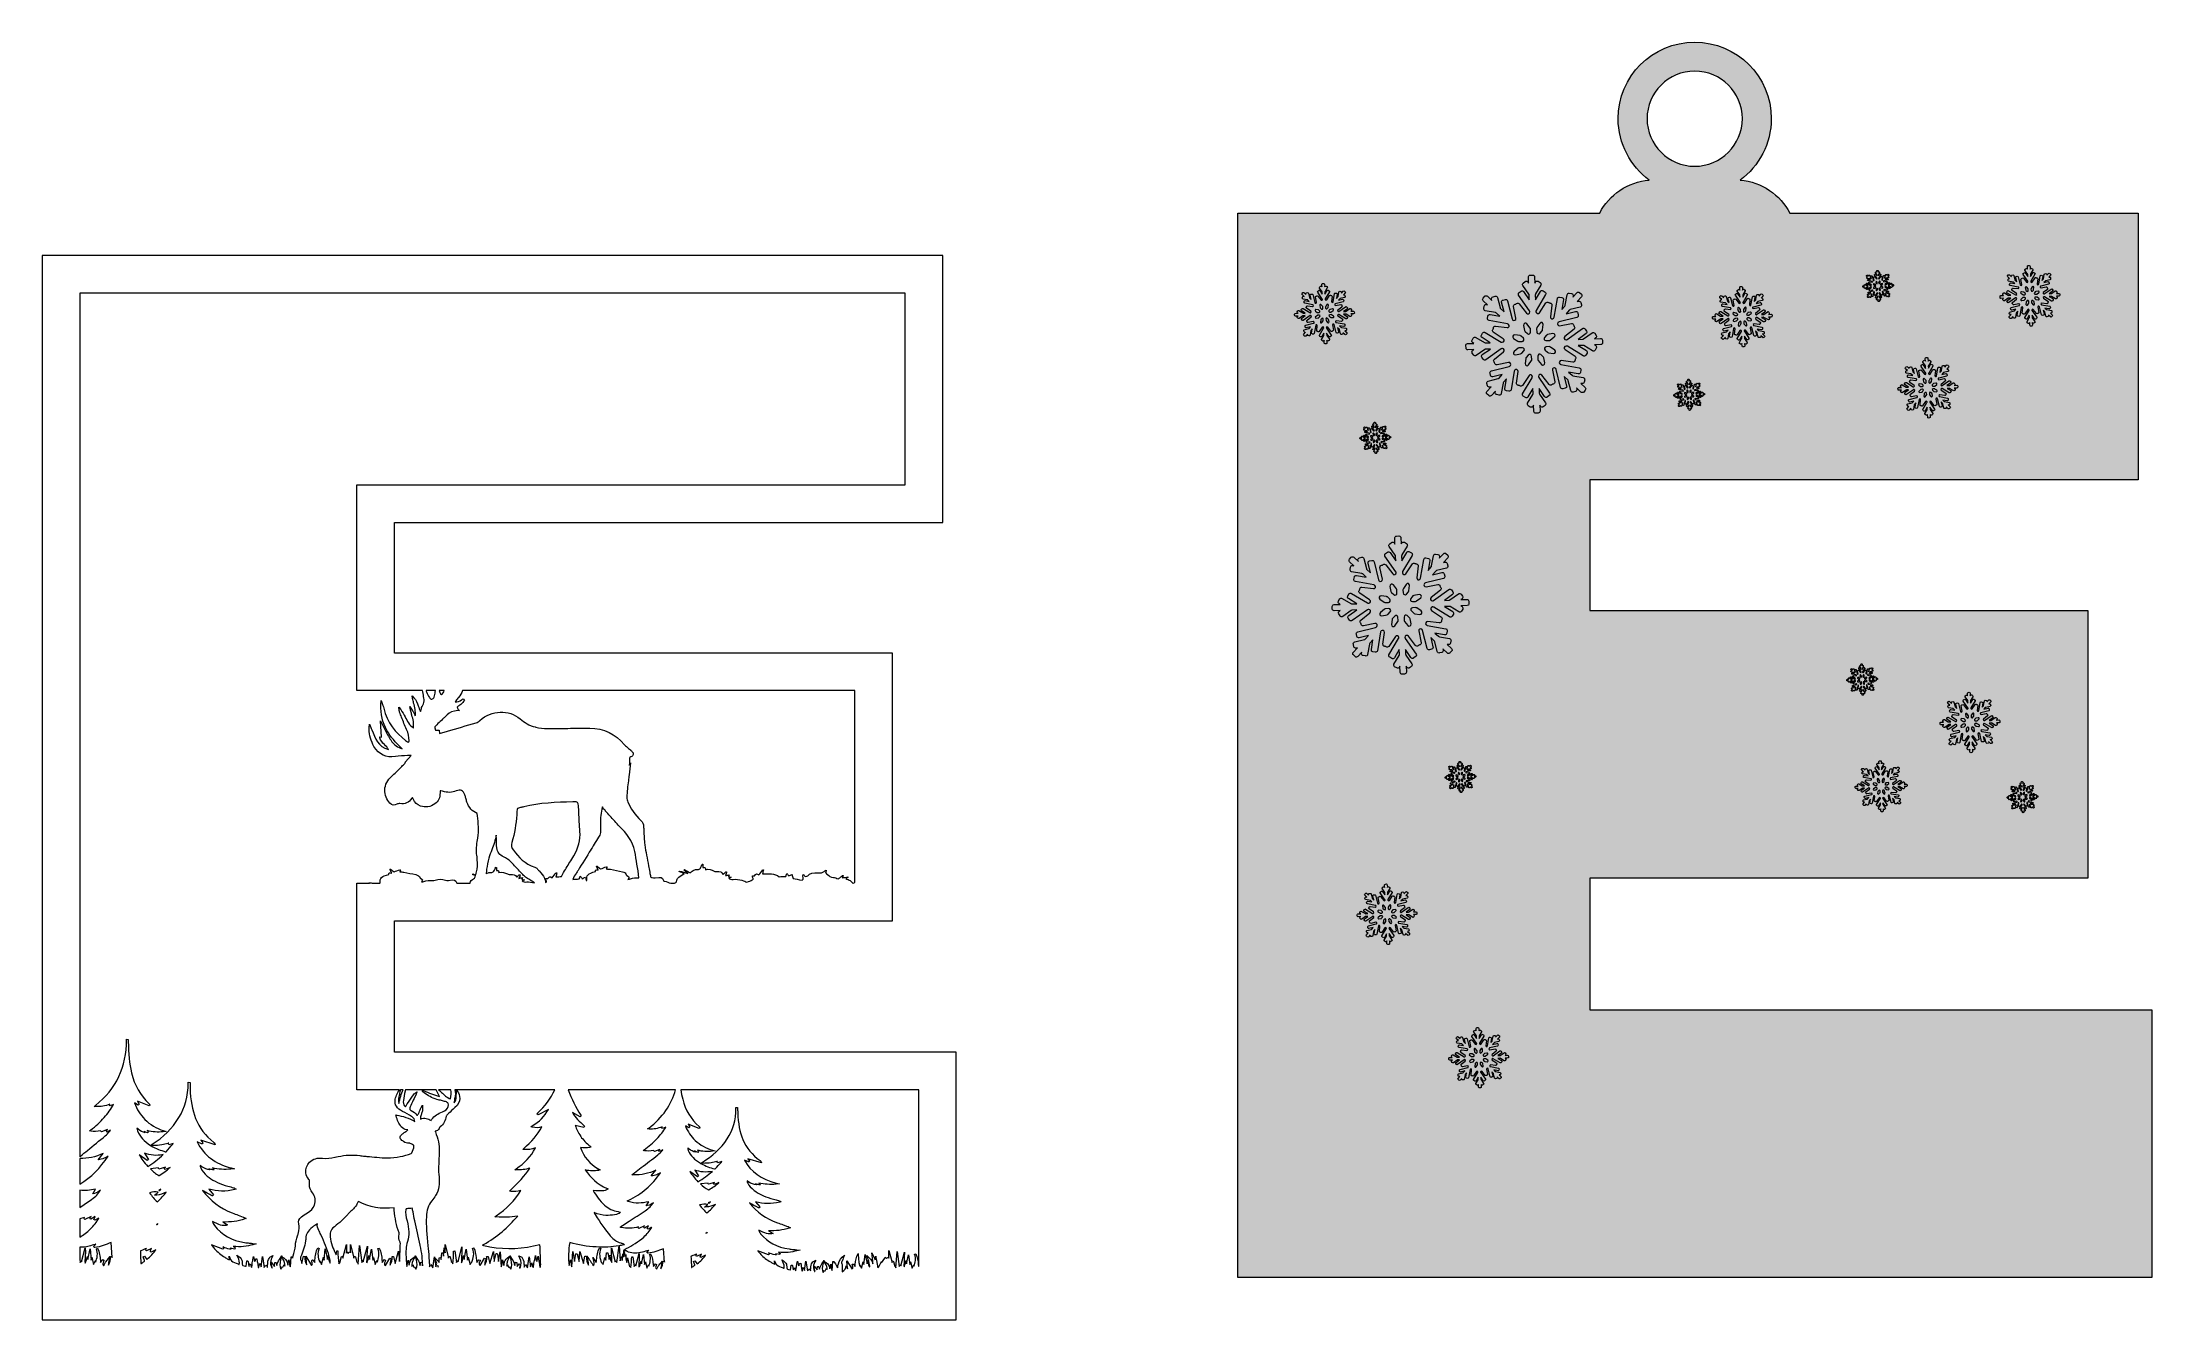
# Model space of a CAD drawing. Header units: millimetres. Extents: x 66 to 235, y -115 to -12.
import ezdxf

# ---------------------------------------------------------------- set-up
doc = ezdxf.new("R2010")
doc.units = ezdxf.units.MM
doc.header["$MEASUREMENT"] = 0
for name, color, linetype in [('engraving', 7, 'Continuous'), ('Layer 1', 7, 'Continuous'), ('Layer 2', 7, 'Continuous')]:
    doc.layers.add(name, color=color, linetype=linetype)

# ---------------------------------------------------------------- blocks, each defined once
blk = doc.blocks.new('block 2')
at = {"layer": 'engraving', "lineweight": 0}
for points, knots in [([(227.16, -32.58), (227.16, -32.55), (227.13, -32.52), (227.1, -32.52), (227.1, -32.52), (226.89, -32.53), (226.89, -32.53), (226.89, -32.53), (226.93, -32.5), (226.93, -32.5), (226.96, -32.48), (226.96, -32.44), (226.94, -32.41), (226.94, -32.41), (226.89, -32.34), (226.89, -32.34), (226.87, -32.31), (226.83, -32.3), (226.8, -32.32), (226.8, -32.32), (226.51, -32.53), (226.51, -32.53), (226.5, -32.54), (226.48, -32.54), (226.47, -32.54), (226.47, -32.54), (226.31, -32.55), (226.31, -32.55), (226.31, -32.55), (226.59, -32.35), (226.59, -32.35), (226.62, -32.33), (226.63, -32.29), (226.61, -32.26), (226.61, -32.26), (226.56, -32.19), (226.56, -32.19), (226.54, -32.16), (226.5, -32.15), (226.47, -32.17), (226.47, -32.17), (225.93, -32.55), (225.93, -32.55), (225.92, -32.56), (225.91, -32.57), (225.89, -32.57), (225.89, -32.57), (225.89, -32.57), (225.89, -32.57), (225.83, -32.57), (225.8, -32.49), (225.85, -32.45), (225.85, -32.45), (226.17, -32.2), (226.17, -32.2), (226.2, -32.17), (226.2, -32.13), (226.18, -32.1), (226.18, -32.1), (226.17, -32.09), (226.17, -32.09), (226.17, -32.08), (226.16, -32.07), (226.16, -32.06), (226.16, -32.06), (226.16, -32.05), (226.16, -32.05), (226.15, -32.01), (226.11, -31.99), (226.08, -31.99), (226.08, -31.99), (225.67, -32.08), (225.67, -32.08), (225.61, -32.09), (225.57, -32.01), (225.61, -31.97), (225.61, -31.97), (225.62, -31.96), (225.62, -31.96), (225.63, -31.95), (225.64, -31.94), (225.65, -31.94), (225.65, -31.94), (226.27, -31.78), (226.27, -31.78), (226.31, -31.78), (226.33, -31.74), (226.32, -31.7), (226.32, -31.7), (226.3, -31.62), (226.3, -31.62), (226.29, -31.59), (226.26, -31.56), (226.22, -31.57), (226.22, -31.57), (225.89, -31.66), (225.89, -31.66), (225.89, -31.66), (226.01, -31.53), (226.01, -31.53), (226.02, -31.52), (226.03, -31.52), (226.04, -31.51), (226.04, -31.51), (226.38, -31.43), (226.38, -31.43), (226.42, -31.42), (226.44, -31.38), (226.43, -31.35), (226.43, -31.35), (226.41, -31.26), (226.41, -31.26), (226.4, -31.23), (226.37, -31.21), (226.33, -31.22), (226.33, -31.22), (226.29, -31.23), (226.29, -31.23), (226.29, -31.23), (226.43, -31.07), (226.43, -31.07), (226.46, -31.04), (226.46, -31), (226.43, -30.97), (226.43, -30.97), (226.37, -30.92), (226.37, -30.92), (226.34, -30.89), (226.3, -30.89), (226.27, -30.92), (226.27, -30.92), (226.13, -31.07), (226.13, -31.07), (226.13, -31.07), (226.14, -31.03), (226.14, -31.03), (226.15, -30.99), (226.12, -30.96), (226.09, -30.95), (226.09, -30.95), (226.01, -30.94), (226.01, -30.94), (225.97, -30.93), (225.94, -30.95), (225.93, -30.99), (225.93, -30.99), (225.87, -31.35), (225.87, -31.35), (225.86, -31.36), (225.86, -31.37), (225.85, -31.38), (225.85, -31.38), (225.74, -31.5), (225.74, -31.5), (225.74, -31.5), (225.8, -31.16), (225.8, -31.16), (225.81, -31.12), (225.78, -31.09), (225.75, -31.08), (225.75, -31.08), (225.67, -31.07), (225.67, -31.07), (225.63, -31.06), (225.6, -31.09), (225.59, -31.12), (225.59, -31.12), (225.48, -31.78), (225.48, -31.78), (225.47, -31.79), (225.47, -31.8), (225.46, -31.81), (225.46, -31.81), (225.46, -31.81), (225.46, -31.81), (225.42, -31.86), (225.34, -31.82), (225.35, -31.76), (225.35, -31.76), (225.4, -31.35), (225.4, -31.35), (225.4, -31.32), (225.37, -31.28), (225.34, -31.28), (225.34, -31.28), (225.32, -31.28), (225.32, -31.28), (225.31, -31.27), (225.3, -31.27), (225.29, -31.27), (225.29, -31.27), (225.28, -31.26), (225.28, -31.26), (225.25, -31.24), (225.21, -31.24), (225.19, -31.27), (225.19, -31.27), (224.96, -31.62), (224.96, -31.62), (224.93, -31.67), (224.84, -31.65), (224.84, -31.59), (224.84, -31.59), (224.84, -31.58), (224.84, -31.58), (224.84, -31.57), (224.84, -31.56), (224.85, -31.54), (224.85, -31.54), (225.18, -30.98), (225.18, -30.98), (225.2, -30.95), (225.19, -30.91), (225.16, -30.9), (225.16, -30.9), (225.09, -30.85), (225.09, -30.85), (225.06, -30.83), (225.01, -30.84), (225, -30.87), (225, -30.87), (224.82, -31.16), (224.82, -31.16), (224.82, -31.16), (224.82, -31), (224.82, -31), (224.82, -30.98), (224.82, -30.97), (224.83, -30.96), (224.83, -30.96), (225.01, -30.65), (225.01, -30.65), (225.03, -30.62), (225.02, -30.58), (224.99, -30.56), (224.99, -30.56), (224.91, -30.52), (224.91, -30.52), (224.88, -30.5), (224.84, -30.51), (224.82, -30.54), (224.82, -30.54), (224.8, -30.58), (224.8, -30.58), (224.8, -30.58), (224.79, -30.36), (224.79, -30.36), (224.79, -30.33), (224.76, -30.3), (224.72, -30.3), (224.72, -30.3), (224.64, -30.3), (224.64, -30.3), (224.6, -30.31), (224.57, -30.34), (224.58, -30.37), (224.58, -30.37), (224.58, -30.58), (224.58, -30.58), (224.58, -30.58), (224.56, -30.55), (224.56, -30.55), (224.54, -30.52), (224.5, -30.51), (224.47, -30.53), (224.47, -30.53), (224.4, -30.58), (224.4, -30.58), (224.37, -30.6), (224.36, -30.64), (224.38, -30.67), (224.38, -30.67), (224.59, -30.97), (224.59, -30.97), (224.6, -30.98), (224.6, -30.99), (224.6, -31), (224.6, -31), (224.61, -31.17), (224.61, -31.17), (224.61, -31.17), (224.41, -30.88), (224.41, -30.88), (224.39, -30.85), (224.35, -30.85), (224.32, -30.87), (224.32, -30.87), (224.25, -30.92), (224.25, -30.92), (224.22, -30.94), (224.21, -30.98), (224.23, -31.01), (224.23, -31.01), (224.61, -31.55), (224.61, -31.55), (224.62, -31.56), (224.62, -31.58), (224.62, -31.59), (224.62, -31.59), (224.62, -31.59), (224.62, -31.59), (224.63, -31.65), (224.55, -31.68), (224.51, -31.63), (224.51, -31.63), (224.26, -31.31), (224.26, -31.31), (224.24, -31.28), (224.19, -31.27), (224.17, -31.3), (224.17, -31.3), (224.15, -31.31), (224.15, -31.31), (224.15, -31.31), (224.14, -31.32), (224.13, -31.32), (224.13, -31.32), (224.11, -31.32), (224.11, -31.32), (224.07, -31.33), (224.05, -31.36), (224.06, -31.4), (224.06, -31.4), (224.14, -31.81), (224.14, -31.81), (224.15, -31.87), (224.08, -31.92), (224.03, -31.87), (224.03, -31.87), (224.03, -31.87), (224.03, -31.87), (224.02, -31.86), (224.01, -31.85), (224.01, -31.84), (224.01, -31.84), (223.85, -31.2), (223.85, -31.2), (223.84, -31.17), (223.81, -31.14), (223.77, -31.15), (223.77, -31.15), (223.69, -31.17), (223.69, -31.17), (223.65, -31.18), (223.63, -31.22), (223.64, -31.25), (223.64, -31.25), (223.72, -31.58), (223.72, -31.58), (223.72, -31.58), (223.6, -31.47), (223.6, -31.47), (223.59, -31.46), (223.59, -31.45), (223.58, -31.44), (223.58, -31.44), (223.5, -31.09), (223.5, -31.09), (223.49, -31.06), (223.45, -31.03), (223.42, -31.04), (223.42, -31.04), (223.34, -31.06), (223.34, -31.06), (223.3, -31.07), (223.28, -31.11), (223.29, -31.14), (223.29, -31.14), (223.3, -31.19), (223.3, -31.19), (223.3, -31.19), (223.14, -31.04), (223.14, -31.04), (223.12, -31.02), (223.07, -31.02), (223.05, -31.04), (223.05, -31.04), (222.99, -31.11), (222.99, -31.11), (222.97, -31.13), (222.97, -31.18), (223, -31.2), (223, -31.2), (223.15, -31.34), (223.15, -31.34), (223.15, -31.34), (223.1, -31.34), (223.1, -31.34), (223.07, -31.33), (223.03, -31.35), (223.03, -31.39), (223.03, -31.39), (223.01, -31.47), (223.01, -31.47), (223.01, -31.51), (223.03, -31.54), (223.07, -31.55), (223.07, -31.55), (223.42, -31.61), (223.42, -31.61), (223.43, -31.62), (223.45, -31.62), (223.46, -31.63), (223.46, -31.63), (223.57, -31.74), (223.57, -31.74), (223.57, -31.74), (223.24, -31.68), (223.24, -31.68), (223.2, -31.67), (223.17, -31.7), (223.16, -31.73), (223.16, -31.73), (223.15, -31.82), (223.15, -31.82), (223.14, -31.85), (223.16, -31.89), (223.2, -31.89), (223.2, -31.89), (223.85, -32.01), (223.85, -32.01), (223.86, -32.01), (223.87, -32.02), (223.88, -32.03), (223.88, -32.03), (223.88, -32.03), (223.88, -32.03), (223.93, -32.07), (223.89, -32.15), (223.83, -32.14), (223.83, -32.14), (223.43, -32.09), (223.43, -32.09), (223.39, -32.09), (223.36, -32.11), (223.35, -32.15), (223.35, -32.15), (223.35, -32.16), (223.35, -32.16), (223.35, -32.17), (223.35, -32.18), (223.34, -32.19), (223.34, -32.19), (223.33, -32.21), (223.33, -32.21), (223.31, -32.24), (223.32, -32.28), (223.35, -32.3), (223.35, -32.3), (223.7, -32.53), (223.7, -32.53), (223.75, -32.57), (223.73, -32.65), (223.66, -32.65), (223.66, -32.65), (223.65, -32.65), (223.65, -32.65), (223.64, -32.65), (223.63, -32.65), (223.62, -32.64), (223.62, -32.64), (223.06, -32.31), (223.06, -32.31), (223.03, -32.29), (222.99, -32.3), (222.97, -32.33), (222.97, -32.33), (222.93, -32.4), (222.93, -32.4), (222.91, -32.43), (222.92, -32.47), (222.95, -32.49), (222.95, -32.49), (223.24, -32.67), (223.24, -32.67), (223.24, -32.67), (223.08, -32.68), (223.08, -32.68), (223.07, -32.68), (223.05, -32.67), (223.04, -32.67), (223.04, -32.67), (222.74, -32.48), (222.74, -32.48), (222.71, -32.46), (222.67, -32.47), (222.65, -32.5), (222.65, -32.5), (222.6, -32.58), (222.6, -32.58), (222.59, -32.61), (222.6, -32.65), (222.63, -32.67), (222.63, -32.67), (222.67, -32.69), (222.67, -32.69), (222.67, -32.69), (222.45, -32.7), (222.45, -32.7), (222.42, -32.7), (222.39, -32.73), (222.39, -32.77), (222.39, -32.77), (222.39, -32.85), (222.39, -32.85), (222.39, -32.89), (222.42, -32.92), (222.46, -32.92), (222.46, -32.92), (222.67, -32.91), (222.67, -32.91), (222.67, -32.91), (222.63, -32.94), (222.63, -32.94), (222.6, -32.96), (222.59, -33), (222.61, -33.03), (222.61, -33.03), (222.66, -33.1), (222.66, -33.1), (222.68, -33.13), (222.72, -33.13), (222.75, -33.11), (222.75, -33.11), (223.05, -32.9), (223.05, -32.9), (223.06, -32.9), (223.07, -32.89), (223.09, -32.89), (223.09, -32.89), (223.25, -32.89), (223.25, -32.89), (223.25, -32.89), (222.96, -33.09), (222.96, -33.09), (222.93, -33.11), (222.93, -33.15), (222.95, -33.18), (222.95, -33.18), (223, -33.25), (223, -33.25), (223.02, -33.28), (223.06, -33.28), (223.09, -33.26), (223.09, -33.26), (223.63, -32.88), (223.63, -32.88), (223.64, -32.88), (223.65, -32.87), (223.66, -32.87), (223.66, -32.87), (223.67, -32.87), (223.67, -32.87), (223.73, -32.87), (223.76, -32.95), (223.71, -32.99), (223.71, -32.99), (223.39, -33.24), (223.39, -33.24), (223.36, -33.26), (223.35, -33.3), (223.37, -33.33), (223.37, -33.33), (223.38, -33.35), (223.38, -33.35), (223.39, -33.35), (223.39, -33.36), (223.4, -33.37), (223.4, -33.37), (223.4, -33.39), (223.4, -33.39), (223.41, -33.43), (223.44, -33.45), (223.48, -33.44), (223.48, -33.44), (223.89, -33.36), (223.89, -33.36), (223.95, -33.35), (223.99, -33.42), (223.95, -33.47), (223.95, -33.47), (223.94, -33.48), (223.94, -33.48), (223.93, -33.49), (223.92, -33.49), (223.91, -33.5), (223.91, -33.5), (223.28, -33.65), (223.28, -33.65), (223.25, -33.66), (223.23, -33.7), (223.23, -33.73), (223.23, -33.73), (223.25, -33.82), (223.25, -33.82), (223.26, -33.85), (223.3, -33.87), (223.33, -33.86), (223.33, -33.86), (223.66, -33.78), (223.66, -33.78), (223.66, -33.78), (223.55, -33.91), (223.55, -33.91), (223.54, -33.91), (223.53, -33.92), (223.52, -33.92), (223.52, -33.92), (223.17, -34.01), (223.17, -34.01), (223.14, -34.02), (223.12, -34.05), (223.13, -34.09), (223.13, -34.09), (223.15, -34.17), (223.15, -34.17), (223.15, -34.21), (223.19, -34.23), (223.23, -34.22), (223.23, -34.22), (223.27, -34.21), (223.27, -34.21), (223.27, -34.21), (223.12, -34.37), (223.12, -34.37), (223.1, -34.4), (223.1, -34.44), (223.13, -34.46), (223.13, -34.46), (223.19, -34.52), (223.19, -34.52), (223.22, -34.55), (223.26, -34.54), (223.28, -34.52), (223.28, -34.52), (223.42, -34.36), (223.42, -34.36), (223.42, -34.36), (223.42, -34.41), (223.42, -34.41), (223.41, -34.45), (223.43, -34.48), (223.47, -34.49), (223.47, -34.49), (223.55, -34.5), (223.55, -34.5), (223.59, -34.51), (223.62, -34.48), (223.63, -34.45), (223.63, -34.45), (223.69, -34.09), (223.69, -34.09), (223.69, -34.07), (223.7, -34.06), (223.71, -34.05), (223.71, -34.05), (223.81, -33.94), (223.81, -33.94), (223.81, -33.94), (223.75, -34.28), (223.75, -34.28), (223.75, -34.31), (223.77, -34.35), (223.81, -34.35), (223.81, -34.35), (223.89, -34.37), (223.89, -34.37), (223.93, -34.37), (223.96, -34.35), (223.97, -34.31), (223.97, -34.31), (224.08, -33.66), (224.08, -33.66), (224.08, -33.65), (224.09, -33.63), (224.1, -33.62), (224.1, -33.62), (224.1, -33.62), (224.1, -33.62), (224.14, -33.58), (224.22, -33.61), (224.21, -33.68), (224.21, -33.68), (224.16, -34.09), (224.16, -34.09), (224.16, -34.12), (224.18, -34.15), (224.22, -34.16), (224.22, -34.16), (224.23, -34.16), (224.23, -34.16), (224.24, -34.16), (224.25, -34.17), (224.26, -34.17), (224.26, -34.17), (224.28, -34.18), (224.28, -34.18), (224.31, -34.2), (224.35, -34.19), (224.37, -34.16), (224.37, -34.16), (224.6, -33.82), (224.6, -33.82), (224.63, -33.76), (224.71, -33.79), (224.72, -33.85), (224.72, -33.85), (224.72, -33.86), (224.72, -33.86), (224.72, -33.87), (224.71, -33.88), (224.71, -33.89), (224.71, -33.89), (224.38, -34.45), (224.38, -34.45), (224.36, -34.48), (224.37, -34.52), (224.4, -34.54), (224.4, -34.54), (224.47, -34.59), (224.47, -34.59), (224.5, -34.61), (224.54, -34.6), (224.56, -34.56), (224.56, -34.56), (224.73, -34.27), (224.73, -34.27), (224.73, -34.27), (224.74, -34.44), (224.74, -34.44), (224.74, -34.45), (224.74, -34.47), (224.73, -34.48), (224.73, -34.48), (224.55, -34.78), (224.55, -34.78), (224.53, -34.81), (224.54, -34.85), (224.57, -34.87), (224.57, -34.87), (224.64, -34.92), (224.64, -34.92), (224.67, -34.94), (224.72, -34.93), (224.73, -34.89), (224.73, -34.89), (224.76, -34.86), (224.76, -34.86), (224.76, -34.86), (224.77, -35.07), (224.77, -35.07), (224.77, -35.11), (224.8, -35.14), (224.83, -35.14), (224.83, -35.14), (224.92, -35.13), (224.92, -35.13), (224.95, -35.13), (224.98, -35.1), (224.98, -35.06), (224.98, -35.06), (224.97, -34.85), (224.97, -34.85), (224.97, -34.85), (225, -34.89), (225, -34.89), (225.02, -34.92), (225.06, -34.93), (225.09, -34.91), (225.09, -34.91), (225.16, -34.86), (225.16, -34.86), (225.19, -34.84), (225.2, -34.8), (225.17, -34.77), (225.17, -34.77), (224.97, -34.47), (224.97, -34.47), (224.96, -34.46), (224.96, -34.44), (224.96, -34.43), (224.96, -34.43), (224.95, -34.27), (224.95, -34.27), (224.95, -34.27), (225.14, -34.55), (225.14, -34.55), (225.17, -34.58), (225.21, -34.59), (225.24, -34.57), (225.24, -34.57), (225.31, -34.52), (225.31, -34.52), (225.33, -34.5), (225.34, -34.46), (225.32, -34.43), (225.32, -34.43), (224.94, -33.88), (224.94, -33.88), (224.94, -33.87), (224.93, -33.86), (224.93, -33.85), (224.93, -33.85), (224.93, -33.85), (224.93, -33.85), (224.93, -33.78), (225.01, -33.75), (225.05, -33.81), (225.05, -33.81), (225.3, -34.13), (225.3, -34.13), (225.32, -34.16), (225.36, -34.16), (225.39, -34.14), (225.39, -34.14), (225.4, -34.13), (225.4, -34.13), (225.41, -34.12), (225.42, -34.12), (225.43, -34.12), (225.43, -34.12), (225.45, -34.11), (225.45, -34.11), (225.48, -34.11), (225.5, -34.07), (225.5, -34.04), (225.5, -34.04), (225.42, -33.63), (225.42, -33.63), (225.4, -33.56), (225.48, -33.52), (225.53, -33.57), (225.53, -33.57), (225.53, -33.57), (225.53, -33.57), (225.54, -33.58), (225.55, -33.59), (225.55, -33.6), (225.55, -33.6), (225.71, -34.24), (225.71, -34.24), (225.71, -34.27), (225.75, -34.29), (225.78, -34.28), (225.78, -34.28), (225.87, -34.26), (225.87, -34.26), (225.9, -34.25), (225.92, -34.22), (225.91, -34.18), (225.91, -34.18), (225.83, -33.85), (225.83, -33.85), (225.83, -33.85), (225.95, -33.97), (225.95, -33.97), (225.96, -33.97), (225.97, -33.99), (225.97, -34), (225.97, -34), (226.06, -34.35), (226.06, -34.35), (226.07, -34.38), (226.1, -34.4), (226.14, -34.39), (226.14, -34.39), (226.22, -34.37), (226.22, -34.37), (226.26, -34.36), (226.28, -34.33), (226.27, -34.29), (226.27, -34.29), (226.26, -34.25), (226.26, -34.25), (226.26, -34.25), (226.41, -34.4), (226.41, -34.4), (226.44, -34.42), (226.48, -34.42), (226.51, -34.39), (226.51, -34.39), (226.56, -34.33), (226.56, -34.33), (226.59, -34.3), (226.59, -34.26), (226.56, -34.24), (226.56, -34.24), (226.41, -34.09), (226.41, -34.09), (226.41, -34.09), (226.45, -34.1), (226.45, -34.1), (226.49, -34.11), (226.52, -34.08), (226.53, -34.05), (226.53, -34.05), (226.54, -33.96), (226.54, -33.96), (226.55, -33.93), (226.53, -33.89), (226.49, -33.89), (226.49, -33.89), (226.13, -33.82), (226.13, -33.82), (226.12, -33.82), (226.11, -33.82), (226.1, -33.81), (226.1, -33.81), (225.98, -33.7), (225.98, -33.7), (225.98, -33.7), (226.32, -33.76), (226.32, -33.76), (226.36, -33.76), (226.39, -33.74), (226.4, -33.7), (226.4, -33.7), (226.41, -33.62), (226.41, -33.62), (226.42, -33.58), (226.39, -33.55), (226.36, -33.54), (226.36, -33.54), (225.71, -33.43), (225.71, -33.43), (225.7, -33.42), (225.69, -33.42), (225.68, -33.41), (225.68, -33.41), (225.67, -33.41), (225.67, -33.41), (225.63, -33.36), (225.66, -33.29), (225.73, -33.29), (225.73, -33.29), (226.13, -33.35), (226.13, -33.35), (226.17, -33.35), (226.2, -33.32), (226.2, -33.29), (226.2, -33.29), (226.21, -33.27), (226.21, -33.27), (226.21, -33.26), (226.21, -33.25), (226.22, -33.24), (226.22, -33.24), (226.23, -33.23), (226.23, -33.23), (226.24, -33.2), (226.24, -33.16), (226.21, -33.14), (226.21, -33.14), (225.86, -32.9), (225.86, -32.9), (225.81, -32.87), (225.83, -32.79), (225.89, -32.78), (225.89, -32.78), (225.9, -32.78), (225.9, -32.78), (225.91, -32.78), (225.93, -32.79), (225.94, -32.79), (225.94, -32.79), (226.49, -33.13), (226.49, -33.13), (226.52, -33.15), (226.56, -33.14), (226.58, -33.11), (226.58, -33.11), (226.63, -33.03), (226.63, -33.03), (226.64, -33), (226.63, -32.96), (226.6, -32.94), (226.6, -32.94), (226.31, -32.77), (226.31, -32.77), (226.31, -32.77), (226.48, -32.76), (226.48, -32.76), (226.49, -32.76), (226.5, -32.76), (226.51, -32.77), (226.51, -32.77), (226.82, -32.96), (226.82, -32.96), (226.85, -32.97), (226.89, -32.96), (226.91, -32.93), (226.91, -32.93), (226.95, -32.86), (226.95, -32.86), (226.97, -32.83), (226.96, -32.79), (226.93, -32.77), (226.93, -32.77), (226.89, -32.75), (226.89, -32.75), (226.89, -32.75), (227.1, -32.74), (227.1, -32.74), (227.14, -32.74), (227.17, -32.7), (227.17, -32.67), (227.17, -32.67), (227.16, -32.58), (227.16, -32.58)], [0, 0, 0, 0, 1, 1, 1, 2, 2, 2, 3, 3, 3, 4, 4, 4, 5, 5, 5, 6, 6, 6, 7, 7, 7, 8, 8, 8, 9, 9, 9, 10, 10, 10, 11, 11, 11, 12, 12, 12, 13, 13, 13, 14, 14, 14, 15, 15, 15, 16, 16, 16, 17, 17, 17, 18, 18, 18, 19, 19, 19, 20, 20, 20, 21, 21, 21, 22, 22, 22, 23, 23, 23, 24, 24, 24, 25, 25, 25, 26, 26, 26, 27, 27, 27, 28, 28, 28, 29, 29, 29, 30, 30, 30, 31, 31, 31, 32, 32, 32, 33, 33, 33, 34, 34, 34, 35, 35, 35, 36, 36, 36, 37, 37, 37, 38, 38, 38, 39, 39, 39, 40, 40, 40, 41, 41, 41, 42, 42, 42, 43, 43, 43, 44, 44, 44, 45, 45, 45, 46, 46, 46, 47, 47, 47, 48, 48, 48, 49, 49, 49, 50, 50, 50, 51, 51, 51, 52, 52, 52, 53, 53, 53, 54, 54, 54, 55, 55, 55, 56, 56, 56, 57, 57, 57, 58, 58, 58, 59, 59, 59, 60, 60, 60, 61, 61, 61, 62, 62, 62, 63, 63, 63, 64, 64, 64, 65, 65, 65, 66, 66, 66, 67, 67, 67, 68, 68, 68, 69, 69, 69, 70, 70, 70, 71, 71, 71, 72, 72, 72, 73, 73, 73, 74, 74, 74, 75, 75, 75, 76, 76, 76, 77, 77, 77, 78, 78, 78, 79, 79, 79, 80, 80, 80, 81, 81, 81, 82, 82, 82, 83, 83, 83, 84, 84, 84, 85, 85, 85, 86, 86, 86, 87, 87, 87, 88, 88, 88, 89, 89, 89, 90, 90, 90, 91, 91, 91, 92, 92, 92, 93, 93, 93, 94, 94, 94, 95, 95, 95, 96, 96, 96, 97, 97, 97, 98, 98, 98, 99, 99, 99, 100, 100, 100, 101, 101, 101, 102, 102, 102, 103, 103, 103, 104, 104, 104, 105, 105, 105, 106, 106, 106, 107, 107, 107, 108, 108, 108, 109, 109, 109, 110, 110, 110, 111, 111, 111, 112, 112, 112, 113, 113, 113, 114, 114, 114, 115, 115, 115, 116, 116, 116, 117, 117, 117, 118, 118, 118, 119, 119, 119, 120, 120, 120, 121, 121, 121, 122, 122, 122, 123, 123, 123, 124, 124, 124, 125, 125, 125, 126, 126, 126, 127, 127, 127, 128, 128, 128, 129, 129, 129, 130, 130, 130, 131, 131, 131, 132, 132, 132, 133, 133, 133, 134, 134, 134, 135, 135, 135, 136, 136, 136, 137, 137, 137, 138, 138, 138, 139, 139, 139, 140, 140, 140, 141, 141, 141, 142, 142, 142, 143, 143, 143, 144, 144, 144, 145, 145, 145, 146, 146, 146, 147, 147, 147, 148, 148, 148, 149, 149, 149, 150, 150, 150, 151, 151, 151, 152, 152, 152, 153, 153, 153, 154, 154, 154, 155, 155, 155, 156, 156, 156, 157, 157, 157, 158, 158, 158, 159, 159, 159, 160, 160, 160, 161, 161, 161, 162, 162, 162, 163, 163, 163, 164, 164, 164, 165, 165, 165, 166, 166, 166, 167, 167, 167, 168, 168, 168, 169, 169, 169, 170, 170, 170, 171, 171, 171, 172, 172, 172, 173, 173, 173, 174, 174, 174, 175, 175, 175, 176, 176, 176, 177, 177, 177, 178, 178, 178, 179, 179, 179, 180, 180, 180, 181, 181, 181, 182, 182, 182, 183, 183, 183, 184, 184, 184, 185, 185, 185, 186, 186, 186, 187, 187, 187, 188, 188, 188, 189, 189, 189, 190, 190, 190, 191, 191, 191, 192, 192, 192, 193, 193, 193, 194, 194, 194, 195, 195, 195, 196, 196, 196, 197, 197, 197, 198, 198, 198, 199, 199, 199, 200, 200, 200, 201, 201, 201, 202, 202, 202, 203, 203, 203, 204, 204, 204, 205, 205, 205, 206, 206, 206, 207, 207, 207, 208, 208, 208, 209, 209, 209, 210, 210, 210, 211, 211, 211, 212, 212, 212, 213, 213, 213, 214, 214, 214, 215, 215, 215, 216, 216, 216, 217, 217, 217, 218, 218, 218, 219, 219, 219, 220, 220, 220, 221, 221, 221, 222, 222, 222, 223, 223, 223, 224, 224, 224, 225, 225, 225, 226, 226, 226, 227, 227, 227, 228, 228, 228, 229, 229, 229, 230, 230, 230, 231, 231, 231, 232, 232, 232, 233, 233, 233, 234, 234, 234, 235, 235, 235, 236, 236, 236, 237, 237, 237, 238, 238, 238, 239, 239, 239, 240, 240, 240, 241, 241, 241, 242, 242, 242, 243, 243, 243, 244, 244, 244, 245, 245, 245, 246, 246, 246, 247, 247, 247, 248, 248, 248, 249, 249, 249, 250, 250, 250, 251, 251, 251, 252, 252, 252, 253, 253, 253, 254, 254, 254, 255, 255, 255, 256, 256, 256, 257, 257, 257, 258, 258, 258, 259, 259, 259, 260, 260, 260, 261, 261, 261, 262, 262, 262, 263, 263, 263, 264, 264, 264, 265, 265, 265, 266, 266, 266, 267, 267, 267, 268, 268, 268, 269, 269, 269, 270, 270, 270, 271, 271, 271, 272, 272, 272, 273, 273, 273, 274, 274, 274, 275, 275, 275, 276, 276, 276, 277, 277, 277, 278, 278, 278, 279, 279, 279, 280, 280, 280, 281, 281, 281, 282, 282, 282, 283, 283, 283, 284, 284, 284, 285, 285, 285, 286, 286, 286, 287, 287, 287, 288, 288, 288, 289, 289, 289, 290, 290, 290, 291, 291, 291, 292, 292, 292, 293, 293, 293, 294, 294, 294, 295, 295, 295, 296, 296, 296, 297, 297, 297, 298, 298, 298, 299, 299, 299, 300, 300, 300, 301, 301, 301, 302, 302, 302, 303, 303, 303, 304, 304, 304, 305, 305, 305, 306, 306, 306, 307, 307, 307, 308, 308, 308, 309, 309, 309, 310, 310, 310, 311, 311, 311, 312, 312, 312, 313, 313, 313, 314, 314, 314, 315, 315, 315, 316, 316, 316, 317, 317, 317, 318, 318, 318, 319, 319, 319, 320, 320, 320, 321, 321, 321, 322, 322, 322, 323, 323, 323, 324, 324, 324, 325, 325, 325, 326, 326, 326, 327, 327, 327, 328, 328, 328, 329, 329, 329, 330, 330, 330, 331, 331, 331, 332, 332, 332, 333, 333, 333, 334, 334, 334, 335, 335, 335, 336, 336, 336, 336]), ([(170.74, -34), (170.74, -33.96), (170.71, -33.94), (170.68, -33.94), (170.68, -33.94), (170.47, -33.94), (170.47, -33.94), (170.47, -33.94), (170.51, -33.92), (170.51, -33.92), (170.54, -33.9), (170.54, -33.86), (170.52, -33.83), (170.52, -33.83), (170.47, -33.76), (170.47, -33.76), (170.45, -33.73), (170.41, -33.72), (170.38, -33.74), (170.38, -33.74), (170.09, -33.95), (170.09, -33.95), (170.08, -33.96), (170.06, -33.96), (170.05, -33.96), (170.05, -33.96), (169.89, -33.97), (169.89, -33.97), (169.89, -33.97), (170.17, -33.77), (170.17, -33.77), (170.2, -33.75), (170.21, -33.71), (170.19, -33.68), (170.19, -33.68), (170.14, -33.61), (170.14, -33.61), (170.12, -33.58), (170.08, -33.57), (170.05, -33.59), (170.05, -33.59), (169.51, -33.97), (169.51, -33.97), (169.5, -33.98), (169.49, -33.98), (169.47, -33.98), (169.47, -33.98), (169.47, -33.98), (169.47, -33.98), (169.41, -33.99), (169.38, -33.91), (169.43, -33.87), (169.43, -33.87), (169.75, -33.61), (169.75, -33.61), (169.78, -33.59), (169.78, -33.55), (169.76, -33.52), (169.76, -33.52), (169.75, -33.51), (169.75, -33.51), (169.75, -33.5), (169.74, -33.49), (169.74, -33.48), (169.74, -33.48), (169.74, -33.46), (169.74, -33.46), (169.73, -33.43), (169.7, -33.4), (169.66, -33.41), (169.66, -33.41), (169.25, -33.49), (169.25, -33.49), (169.19, -33.51), (169.15, -33.43), (169.19, -33.38), (169.19, -33.38), (169.2, -33.38), (169.2, -33.38), (169.21, -33.37), (169.22, -33.36), (169.23, -33.36), (169.23, -33.36), (169.86, -33.2), (169.86, -33.2), (169.89, -33.19), (169.91, -33.16), (169.9, -33.12), (169.9, -33.12), (169.88, -33.04), (169.88, -33.04), (169.87, -33), (169.84, -32.98), (169.8, -32.99), (169.8, -32.99), (169.48, -33.07), (169.48, -33.07), (169.48, -33.07), (169.59, -32.95), (169.59, -32.95), (169.6, -32.94), (169.61, -32.93), (169.62, -32.93), (169.62, -32.93), (169.96, -32.84), (169.96, -32.84), (170, -32.83), (170.02, -32.8), (170.01, -32.76), (170.01, -32.76), (169.99, -32.68), (169.99, -32.68), (169.98, -32.65), (169.95, -32.62), (169.91, -32.63), (169.91, -32.63), (169.87, -32.64), (169.87, -32.64), (169.87, -32.64), (170.01, -32.48), (170.01, -32.48), (170.04, -32.46), (170.04, -32.42), (170.01, -32.39), (170.01, -32.39), (169.95, -32.33), (169.95, -32.33), (169.92, -32.31), (169.88, -32.31), (169.85, -32.34), (169.85, -32.34), (169.71, -32.49), (169.71, -32.49), (169.71, -32.49), (169.72, -32.44), (169.72, -32.44), (169.73, -32.41), (169.7, -32.37), (169.67, -32.37), (169.67, -32.37), (169.59, -32.35), (169.59, -32.35), (169.55, -32.35), (169.52, -32.37), (169.51, -32.41), (169.51, -32.41), (169.45, -32.77), (169.45, -32.77), (169.44, -32.78), (169.44, -32.79), (169.43, -32.8), (169.43, -32.8), (169.32, -32.92), (169.32, -32.92), (169.32, -32.92), (169.38, -32.58), (169.38, -32.58), (169.39, -32.54), (169.36, -32.51), (169.33, -32.5), (169.33, -32.5), (169.25, -32.49), (169.25, -32.49), (169.21, -32.48), (169.18, -32.5), (169.17, -32.54), (169.17, -32.54), (169.06, -33.2), (169.06, -33.2), (169.05, -33.21), (169.05, -33.22), (169.04, -33.23), (169.04, -33.23), (169.04, -33.23), (169.04, -33.23), (169, -33.28), (168.92, -33.24), (168.93, -33.18), (168.93, -33.18), (168.98, -32.77), (168.98, -32.77), (168.98, -32.73), (168.95, -32.7), (168.92, -32.69), (168.92, -32.69), (168.9, -32.69), (168.9, -32.69), (168.89, -32.69), (168.88, -32.69), (168.87, -32.68), (168.87, -32.68), (168.86, -32.67), (168.86, -32.67), (168.83, -32.65), (168.79, -32.66), (168.77, -32.69), (168.77, -32.69), (168.54, -33.04), (168.54, -33.04), (168.51, -33.09), (168.42, -33.07), (168.42, -33), (168.42, -33), (168.42, -33), (168.42, -33), (168.42, -32.98), (168.42, -32.97), (168.43, -32.96), (168.43, -32.96), (168.76, -32.4), (168.76, -32.4), (168.78, -32.37), (168.77, -32.33), (168.74, -32.31), (168.74, -32.31), (168.67, -32.27), (168.67, -32.27), (168.64, -32.25), (168.59, -32.26), (168.58, -32.29), (168.58, -32.29), (168.4, -32.58), (168.4, -32.58), (168.4, -32.58), (168.4, -32.41), (168.4, -32.41), (168.4, -32.4), (168.4, -32.39), (168.41, -32.38), (168.41, -32.38), (168.59, -32.07), (168.59, -32.07), (168.61, -32.04), (168.6, -32), (168.57, -31.98), (168.57, -31.98), (168.49, -31.94), (168.49, -31.94), (168.46, -31.92), (168.42, -31.93), (168.4, -31.96), (168.4, -31.96), (168.38, -32), (168.38, -32), (168.38, -32), (168.37, -31.78), (168.37, -31.78), (168.37, -31.74), (168.34, -31.72), (168.3, -31.72), (168.3, -31.72), (168.22, -31.72), (168.22, -31.72), (168.18, -31.72), (168.15, -31.75), (168.16, -31.79), (168.16, -31.79), (168.16, -32), (168.16, -32), (168.16, -32), (168.14, -31.96), (168.14, -31.96), (168.12, -31.93), (168.08, -31.92), (168.05, -31.95), (168.05, -31.95), (167.98, -31.99), (167.98, -31.99), (167.95, -32.02), (167.94, -32.06), (167.96, -32.09), (167.96, -32.09), (168.17, -32.39), (168.17, -32.39), (168.18, -32.4), (168.18, -32.41), (168.18, -32.42), (168.18, -32.42), (168.19, -32.58), (168.19, -32.58), (168.19, -32.58), (167.99, -32.3), (167.99, -32.3), (167.97, -32.27), (167.93, -32.26), (167.9, -32.28), (167.9, -32.28), (167.83, -32.33), (167.83, -32.33), (167.8, -32.35), (167.79, -32.39), (167.82, -32.42), (167.82, -32.42), (168.19, -32.97), (168.19, -32.97), (168.2, -32.98), (168.2, -32.99), (168.2, -33), (168.2, -33), (168.2, -33.01), (168.2, -33.01), (168.21, -33.07), (168.13, -33.1), (168.09, -33.05), (168.09, -33.05), (167.84, -32.73), (167.84, -32.73), (167.82, -32.7), (167.77, -32.69), (167.75, -32.71), (167.75, -32.71), (167.73, -32.72), (167.73, -32.72), (167.73, -32.73), (167.72, -32.73), (167.71, -32.74), (167.71, -32.74), (167.69, -32.74), (167.69, -32.74), (167.66, -32.75), (167.63, -32.78), (167.64, -32.82), (167.64, -32.82), (167.72, -33.23), (167.72, -33.23), (167.73, -33.29), (167.66, -33.33), (167.61, -33.29), (167.61, -33.29), (167.61, -33.29), (167.61, -33.29), (167.6, -33.28), (167.59, -33.27), (167.59, -33.25), (167.59, -33.25), (167.43, -32.62), (167.43, -32.62), (167.42, -32.58), (167.39, -32.56), (167.35, -32.57), (167.35, -32.57), (167.27, -32.59), (167.27, -32.59), (167.23, -32.6), (167.21, -32.64), (167.22, -32.67), (167.22, -32.67), (167.3, -33), (167.3, -33), (167.3, -33), (167.18, -32.89), (167.18, -32.89), (167.17, -32.88), (167.17, -32.87), (167.16, -32.86), (167.16, -32.86), (167.08, -32.51), (167.08, -32.51), (167.07, -32.47), (167.03, -32.45), (167, -32.46), (167, -32.46), (166.92, -32.48), (166.92, -32.48), (166.88, -32.49), (166.86, -32.53), (166.87, -32.56), (166.87, -32.56), (166.88, -32.61), (166.88, -32.61), (166.88, -32.61), (166.72, -32.46), (166.72, -32.46), (166.7, -32.43), (166.65, -32.43), (166.63, -32.46), (166.63, -32.46), (166.57, -32.52), (166.57, -32.52), (166.55, -32.55), (166.55, -32.59), (166.58, -32.62), (166.58, -32.62), (166.73, -32.76), (166.73, -32.76), (166.73, -32.76), (166.68, -32.75), (166.68, -32.75), (166.65, -32.75), (166.61, -32.77), (166.61, -32.81), (166.61, -32.81), (166.59, -32.89), (166.59, -32.89), (166.59, -32.93), (166.61, -32.96), (166.65, -32.97), (166.65, -32.97), (167, -33.03), (167, -33.03), (167.02, -33.03), (167.03, -33.04), (167.04, -33.05), (167.04, -33.05), (167.15, -33.16), (167.15, -33.16), (167.15, -33.16), (166.82, -33.1), (166.82, -33.1), (166.78, -33.09), (166.75, -33.11), (166.74, -33.15), (166.74, -33.15), (166.73, -33.23), (166.73, -33.23), (166.72, -33.27), (166.74, -33.3), (166.78, -33.31), (166.78, -33.31), (167.43, -33.43), (167.43, -33.43), (167.44, -33.43), (167.45, -33.43), (167.46, -33.44), (167.46, -33.44), (167.46, -33.45), (167.46, -33.45), (167.51, -33.49), (167.47, -33.57), (167.41, -33.56), (167.41, -33.56), (167.01, -33.51), (167.01, -33.51), (166.97, -33.5), (166.94, -33.53), (166.93, -33.57), (166.93, -33.57), (166.93, -33.58), (166.93, -33.58), (166.93, -33.59), (166.93, -33.6), (166.92, -33.61), (166.92, -33.61), (166.91, -33.62), (166.91, -33.62), (166.89, -33.65), (166.9, -33.69), (166.93, -33.71), (166.93, -33.71), (167.28, -33.95), (167.28, -33.95), (167.33, -33.99), (167.31, -34.07), (167.24, -34.07), (167.24, -34.07), (167.23, -34.07), (167.23, -34.07), (167.22, -34.07), (167.21, -34.07), (167.2, -34.06), (167.2, -34.06), (166.65, -33.72), (166.65, -33.72), (166.61, -33.7), (166.57, -33.72), (166.55, -33.75), (166.55, -33.75), (166.51, -33.82), (166.51, -33.82), (166.49, -33.85), (166.5, -33.89), (166.53, -33.91), (166.53, -33.91), (166.82, -34.09), (166.82, -34.09), (166.82, -34.09), (166.66, -34.09), (166.66, -34.09), (166.65, -34.09), (166.63, -34.09), (166.62, -34.08), (166.62, -34.08), (166.32, -33.9), (166.32, -33.9), (166.29, -33.88), (166.25, -33.89), (166.23, -33.92), (166.23, -33.92), (166.18, -33.99), (166.18, -33.99), (166.17, -34.03), (166.18, -34.07), (166.21, -34.08), (166.21, -34.08), (166.25, -34.11), (166.25, -34.11), (166.25, -34.11), (166.03, -34.12), (166.03, -34.12), (166, -34.12), (165.97, -34.15), (165.97, -34.19), (165.97, -34.19), (165.97, -34.27), (165.97, -34.27), (165.97, -34.31), (166, -34.34), (166.04, -34.33), (166.04, -34.33), (166.25, -34.33), (166.25, -34.33), (166.25, -34.33), (166.21, -34.35), (166.21, -34.35), (166.18, -34.37), (166.17, -34.41), (166.19, -34.44), (166.19, -34.44), (166.24, -34.51), (166.24, -34.51), (166.26, -34.54), (166.31, -34.55), (166.33, -34.53), (166.33, -34.53), (166.63, -34.32), (166.63, -34.32), (166.64, -34.31), (166.65, -34.31), (166.67, -34.31), (166.67, -34.31), (166.83, -34.3), (166.83, -34.3), (166.83, -34.3), (166.54, -34.5), (166.54, -34.5), (166.51, -34.52), (166.51, -34.56), (166.53, -34.59), (166.53, -34.59), (166.58, -34.66), (166.58, -34.66), (166.6, -34.69), (166.64, -34.7), (166.67, -34.68), (166.67, -34.68), (167.21, -34.3), (167.21, -34.3), (167.22, -34.29), (167.23, -34.29), (167.24, -34.29), (167.24, -34.29), (167.25, -34.29), (167.25, -34.29), (167.31, -34.28), (167.34, -34.36), (167.29, -34.4), (167.29, -34.4), (166.97, -34.66), (166.97, -34.66), (166.94, -34.68), (166.93, -34.72), (166.95, -34.75), (166.95, -34.75), (166.96, -34.76), (166.96, -34.76), (166.97, -34.77), (166.98, -34.78), (166.98, -34.79), (166.98, -34.79), (166.98, -34.81), (166.98, -34.81), (166.99, -34.84), (167.02, -34.87), (167.06, -34.86), (167.06, -34.86), (167.47, -34.78), (167.47, -34.78), (167.53, -34.77), (167.57, -34.84), (167.53, -34.89), (167.53, -34.89), (167.52, -34.89), (167.52, -34.89), (167.51, -34.9), (167.5, -34.91), (167.49, -34.91), (167.49, -34.91), (166.86, -35.07), (166.86, -35.07), (166.83, -35.08), (166.81, -35.11), (166.81, -35.15), (166.81, -35.15), (166.83, -35.23), (166.83, -35.23), (166.84, -35.27), (166.88, -35.29), (166.91, -35.28), (166.91, -35.28), (167.24, -35.2), (167.24, -35.2), (167.24, -35.2), (167.13, -35.32), (167.13, -35.32), (167.12, -35.33), (167.11, -35.34), (167.1, -35.34), (167.1, -35.34), (166.75, -35.43), (166.75, -35.43), (166.72, -35.44), (166.7, -35.47), (166.71, -35.51), (166.71, -35.51), (166.73, -35.59), (166.73, -35.59), (166.74, -35.63), (166.77, -35.65), (166.81, -35.64), (166.81, -35.64), (166.85, -35.63), (166.85, -35.63), (166.85, -35.63), (166.7, -35.79), (166.7, -35.79), (166.68, -35.81), (166.68, -35.86), (166.71, -35.88), (166.71, -35.88), (166.77, -35.94), (166.77, -35.94), (166.8, -35.96), (166.84, -35.96), (166.86, -35.93), (166.86, -35.93), (167, -35.78), (167, -35.78), (167, -35.78), (167, -35.83), (167, -35.83), (166.99, -35.86), (167.01, -35.9), (167.05, -35.9), (167.05, -35.9), (167.13, -35.92), (167.13, -35.92), (167.17, -35.92), (167.2, -35.9), (167.21, -35.86), (167.21, -35.86), (167.27, -35.5), (167.27, -35.5), (167.27, -35.49), (167.28, -35.48), (167.29, -35.47), (167.29, -35.47), (167.39, -35.35), (167.39, -35.35), (167.39, -35.35), (167.33, -35.69), (167.33, -35.69), (167.33, -35.73), (167.35, -35.76), (167.39, -35.77), (167.39, -35.77), (167.47, -35.78), (167.47, -35.78), (167.51, -35.79), (167.54, -35.77), (167.55, -35.73), (167.55, -35.73), (167.66, -35.07), (167.66, -35.07), (167.66, -35.06), (167.67, -35.05), (167.68, -35.04), (167.68, -35.04), (167.68, -35.04), (167.68, -35.04), (167.72, -34.99), (167.8, -35.03), (167.79, -35.09), (167.79, -35.09), (167.74, -35.5), (167.74, -35.5), (167.74, -35.54), (167.76, -35.57), (167.8, -35.58), (167.8, -35.58), (167.81, -35.58), (167.81, -35.58), (167.82, -35.58), (167.83, -35.58), (167.84, -35.59), (167.84, -35.59), (167.86, -35.6), (167.86, -35.6), (167.89, -35.62), (167.93, -35.61), (167.95, -35.58), (167.95, -35.58), (168.18, -35.23), (168.18, -35.23), (168.21, -35.18), (168.29, -35.2), (168.3, -35.27), (168.3, -35.27), (168.3, -35.27), (168.3, -35.27), (168.3, -35.29), (168.29, -35.3), (168.29, -35.31), (168.29, -35.31), (167.96, -35.87), (167.96, -35.87), (167.94, -35.9), (167.95, -35.94), (167.98, -35.96), (167.98, -35.96), (168.05, -36), (168.05, -36), (168.08, -36.02), (168.12, -36.01), (168.14, -35.98), (168.14, -35.98), (168.31, -35.69), (168.31, -35.69), (168.31, -35.69), (168.32, -35.86), (168.32, -35.86), (168.32, -35.87), (168.32, -35.88), (168.31, -35.89), (168.31, -35.89), (168.13, -36.2), (168.13, -36.2), (168.11, -36.23), (168.12, -36.27), (168.15, -36.29), (168.15, -36.29), (168.22, -36.33), (168.22, -36.33), (168.25, -36.35), (168.3, -36.34), (168.31, -36.31), (168.31, -36.31), (168.34, -36.27), (168.34, -36.27), (168.34, -36.27), (168.35, -36.49), (168.35, -36.49), (168.35, -36.53), (168.38, -36.55), (168.41, -36.55), (168.41, -36.55), (168.5, -36.55), (168.5, -36.55), (168.53, -36.55), (168.56, -36.52), (168.56, -36.48), (168.56, -36.48), (168.55, -36.27), (168.55, -36.27), (168.55, -36.27), (168.58, -36.31), (168.58, -36.31), (168.6, -36.34), (168.64, -36.35), (168.67, -36.32), (168.67, -36.32), (168.74, -36.28), (168.74, -36.28), (168.77, -36.26), (168.78, -36.21), (168.76, -36.19), (168.76, -36.19), (168.55, -35.88), (168.55, -35.88), (168.54, -35.87), (168.54, -35.86), (168.54, -35.85), (168.54, -35.85), (168.53, -35.69), (168.53, -35.69), (168.53, -35.69), (168.72, -35.97), (168.72, -35.97), (168.75, -36), (168.79, -36.01), (168.82, -35.99), (168.82, -35.99), (168.89, -35.94), (168.89, -35.94), (168.92, -35.92), (168.92, -35.88), (168.9, -35.85), (168.9, -35.85), (168.52, -35.3), (168.52, -35.3), (168.52, -35.29), (168.51, -35.28), (168.51, -35.27), (168.51, -35.27), (168.51, -35.27), (168.51, -35.27), (168.51, -35.2), (168.59, -35.17), (168.63, -35.22), (168.63, -35.22), (168.88, -35.55), (168.88, -35.55), (168.9, -35.57), (168.94, -35.58), (168.97, -35.56), (168.97, -35.56), (168.98, -35.55), (168.98, -35.55), (168.99, -35.54), (169, -35.54), (169.01, -35.53), (169.01, -35.53), (169.03, -35.53), (169.03, -35.53), (169.06, -35.52), (169.08, -35.49), (169.08, -35.45), (169.08, -35.45), (169, -35.04), (169, -35.04), (168.98, -34.98), (169.06, -34.94), (169.11, -34.98), (169.11, -34.98), (169.11, -34.99), (169.11, -34.99), (169.12, -34.99), (169.13, -35.01), (169.13, -35.02), (169.13, -35.02), (169.29, -35.65), (169.29, -35.65), (169.29, -35.69), (169.33, -35.71), (169.37, -35.7), (169.37, -35.7), (169.45, -35.68), (169.45, -35.68), (169.48, -35.67), (169.5, -35.64), (169.49, -35.6), (169.49, -35.6), (169.41, -35.27), (169.41, -35.27), (169.41, -35.27), (169.53, -35.38), (169.53, -35.38), (169.54, -35.39), (169.55, -35.4), (169.55, -35.41), (169.55, -35.41), (169.64, -35.76), (169.64, -35.76), (169.65, -35.8), (169.68, -35.82), (169.72, -35.81), (169.72, -35.81), (169.8, -35.79), (169.8, -35.79), (169.84, -35.78), (169.86, -35.75), (169.85, -35.71), (169.85, -35.71), (169.84, -35.67), (169.84, -35.67), (169.84, -35.67), (169.99, -35.81), (169.99, -35.81), (170.02, -35.84), (170.06, -35.84), (170.09, -35.81), (170.09, -35.81), (170.14, -35.75), (170.14, -35.75), (170.17, -35.72), (170.17, -35.68), (170.14, -35.65), (170.14, -35.65), (169.99, -35.51), (169.99, -35.51), (169.99, -35.51), (170.03, -35.52), (170.03, -35.52), (170.07, -35.52), (170.1, -35.5), (170.11, -35.47), (170.11, -35.47), (170.12, -35.38), (170.12, -35.38), (170.13, -35.35), (170.11, -35.31), (170.07, -35.3), (170.07, -35.3), (169.71, -35.24), (169.71, -35.24), (169.7, -35.24), (169.69, -35.23), (169.68, -35.22), (169.68, -35.22), (169.56, -35.11), (169.56, -35.11), (169.56, -35.11), (169.9, -35.17), (169.9, -35.17), (169.94, -35.18), (169.97, -35.16), (169.98, -35.12), (169.98, -35.12), (169.99, -35.04), (169.99, -35.04), (170, -35), (169.97, -34.97), (169.94, -34.96), (169.94, -34.96), (169.29, -34.84), (169.29, -34.84), (169.28, -34.84), (169.27, -34.84), (169.26, -34.83), (169.26, -34.83), (169.25, -34.82), (169.25, -34.82), (169.21, -34.78), (169.24, -34.7), (169.31, -34.71), (169.31, -34.71), (169.71, -34.76), (169.71, -34.76), (169.75, -34.77), (169.78, -34.74), (169.78, -34.71), (169.78, -34.71), (169.79, -34.69), (169.79, -34.69), (169.79, -34.68), (169.79, -34.67), (169.8, -34.66), (169.8, -34.66), (169.81, -34.65), (169.81, -34.65), (169.83, -34.62), (169.82, -34.58), (169.79, -34.56), (169.79, -34.56), (169.44, -34.32), (169.44, -34.32), (169.39, -34.28), (169.41, -34.2), (169.47, -34.2), (169.47, -34.2), (169.48, -34.2), (169.48, -34.2), (169.49, -34.2), (169.51, -34.2), (169.52, -34.21), (169.52, -34.21), (170.07, -34.55), (170.07, -34.55), (170.1, -34.57), (170.14, -34.56), (170.16, -34.52), (170.16, -34.52), (170.21, -34.45), (170.21, -34.45), (170.22, -34.42), (170.21, -34.38), (170.18, -34.36), (170.18, -34.36), (169.89, -34.18), (169.89, -34.18), (169.89, -34.18), (170.06, -34.18), (170.06, -34.18), (170.07, -34.18), (170.08, -34.18), (170.1, -34.19), (170.1, -34.19), (170.4, -34.37), (170.4, -34.37), (170.43, -34.39), (170.47, -34.38), (170.49, -34.35), (170.49, -34.35), (170.53, -34.28), (170.53, -34.28), (170.55, -34.25), (170.54, -34.21), (170.51, -34.19), (170.51, -34.19), (170.47, -34.16), (170.47, -34.16), (170.47, -34.16), (170.68, -34.15), (170.68, -34.15), (170.72, -34.15), (170.75, -34.12), (170.75, -34.09), (170.75, -34.09), (170.74, -34), (170.74, -34)], [0, 0, 0, 0, 1, 1, 1, 2, 2, 2, 3, 3, 3, 4, 4, 4, 5, 5, 5, 6, 6, 6, 7, 7, 7, 8, 8, 8, 9, 9, 9, 10, 10, 10, 11, 11, 11, 12, 12, 12, 13, 13, 13, 14, 14, 14, 15, 15, 15, 16, 16, 16, 17, 17, 17, 18, 18, 18, 19, 19, 19, 20, 20, 20, 21, 21, 21, 22, 22, 22, 23, 23, 23, 24, 24, 24, 25, 25, 25, 26, 26, 26, 27, 27, 27, 28, 28, 28, 29, 29, 29, 30, 30, 30, 31, 31, 31, 32, 32, 32, 33, 33, 33, 34, 34, 34, 35, 35, 35, 36, 36, 36, 37, 37, 37, 38, 38, 38, 39, 39, 39, 40, 40, 40, 41, 41, 41, 42, 42, 42, 43, 43, 43, 44, 44, 44, 45, 45, 45, 46, 46, 46, 47, 47, 47, 48, 48, 48, 49, 49, 49, 50, 50, 50, 51, 51, 51, 52, 52, 52, 53, 53, 53, 54, 54, 54, 55, 55, 55, 56, 56, 56, 57, 57, 57, 58, 58, 58, 59, 59, 59, 60, 60, 60, 61, 61, 61, 62, 62, 62, 63, 63, 63, 64, 64, 64, 65, 65, 65, 66, 66, 66, 67, 67, 67, 68, 68, 68, 69, 69, 69, 70, 70, 70, 71, 71, 71, 72, 72, 72, 73, 73, 73, 74, 74, 74, 75, 75, 75, 76, 76, 76, 77, 77, 77, 78, 78, 78, 79, 79, 79, 80, 80, 80, 81, 81, 81, 82, 82, 82, 83, 83, 83, 84, 84, 84, 85, 85, 85, 86, 86, 86, 87, 87, 87, 88, 88, 88, 89, 89, 89, 90, 90, 90, 91, 91, 91, 92, 92, 92, 93, 93, 93, 94, 94, 94, 95, 95, 95, 96, 96, 96, 97, 97, 97, 98, 98, 98, 99, 99, 99, 100, 100, 100, 101, 101, 101, 102, 102, 102, 103, 103, 103, 104, 104, 104, 105, 105, 105, 106, 106, 106, 107, 107, 107, 108, 108, 108, 109, 109, 109, 110, 110, 110, 111, 111, 111, 112, 112, 112, 113, 113, 113, 114, 114, 114, 115, 115, 115, 116, 116, 116, 117, 117, 117, 118, 118, 118, 119, 119, 119, 120, 120, 120, 121, 121, 121, 122, 122, 122, 123, 123, 123, 124, 124, 124, 125, 125, 125, 126, 126, 126, 127, 127, 127, 128, 128, 128, 129, 129, 129, 130, 130, 130, 131, 131, 131, 132, 132, 132, 133, 133, 133, 134, 134, 134, 135, 135, 135, 136, 136, 136, 137, 137, 137, 138, 138, 138, 139, 139, 139, 140, 140, 140, 141, 141, 141, 142, 142, 142, 143, 143, 143, 144, 144, 144, 145, 145, 145, 146, 146, 146, 147, 147, 147, 148, 148, 148, 149, 149, 149, 150, 150, 150, 151, 151, 151, 152, 152, 152, 153, 153, 153, 154, 154, 154, 155, 155, 155, 156, 156, 156, 157, 157, 157, 158, 158, 158, 159, 159, 159, 160, 160, 160, 161, 161, 161, 162, 162, 162, 163, 163, 163, 164, 164, 164, 165, 165, 165, 166, 166, 166, 167, 167, 167, 168, 168, 168, 169, 169, 169, 170, 170, 170, 171, 171, 171, 172, 172, 172, 173, 173, 173, 174, 174, 174, 175, 175, 175, 176, 176, 176, 177, 177, 177, 178, 178, 178, 179, 179, 179, 180, 180, 180, 181, 181, 181, 182, 182, 182, 183, 183, 183, 184, 184, 184, 185, 185, 185, 186, 186, 186, 187, 187, 187, 188, 188, 188, 189, 189, 189, 190, 190, 190, 191, 191, 191, 192, 192, 192, 193, 193, 193, 194, 194, 194, 195, 195, 195, 196, 196, 196, 197, 197, 197, 198, 198, 198, 199, 199, 199, 200, 200, 200, 201, 201, 201, 202, 202, 202, 203, 203, 203, 204, 204, 204, 205, 205, 205, 206, 206, 206, 207, 207, 207, 208, 208, 208, 209, 209, 209, 210, 210, 210, 211, 211, 211, 212, 212, 212, 213, 213, 213, 214, 214, 214, 215, 215, 215, 216, 216, 216, 217, 217, 217, 218, 218, 218, 219, 219, 219, 220, 220, 220, 221, 221, 221, 222, 222, 222, 223, 223, 223, 224, 224, 224, 225, 225, 225, 226, 226, 226, 227, 227, 227, 228, 228, 228, 229, 229, 229, 230, 230, 230, 231, 231, 231, 232, 232, 232, 233, 233, 233, 234, 234, 234, 235, 235, 235, 236, 236, 236, 237, 237, 237, 238, 238, 238, 239, 239, 239, 240, 240, 240, 241, 241, 241, 242, 242, 242, 243, 243, 243, 244, 244, 244, 245, 245, 245, 246, 246, 246, 247, 247, 247, 248, 248, 248, 249, 249, 249, 250, 250, 250, 251, 251, 251, 252, 252, 252, 253, 253, 253, 254, 254, 254, 255, 255, 255, 256, 256, 256, 257, 257, 257, 258, 258, 258, 259, 259, 259, 260, 260, 260, 261, 261, 261, 262, 262, 262, 263, 263, 263, 264, 264, 264, 265, 265, 265, 266, 266, 266, 267, 267, 267, 268, 268, 268, 269, 269, 269, 270, 270, 270, 271, 271, 271, 272, 272, 272, 273, 273, 273, 274, 274, 274, 275, 275, 275, 276, 276, 276, 277, 277, 277, 278, 278, 278, 279, 279, 279, 280, 280, 280, 281, 281, 281, 282, 282, 282, 283, 283, 283, 284, 284, 284, 285, 285, 285, 286, 286, 286, 287, 287, 287, 288, 288, 288, 289, 289, 289, 290, 290, 290, 291, 291, 291, 292, 292, 292, 293, 293, 293, 294, 294, 294, 295, 295, 295, 296, 296, 296, 297, 297, 297, 298, 298, 298, 299, 299, 299, 300, 300, 300, 301, 301, 301, 302, 302, 302, 303, 303, 303, 304, 304, 304, 305, 305, 305, 306, 306, 306, 307, 307, 307, 308, 308, 308, 309, 309, 309, 310, 310, 310, 311, 311, 311, 312, 312, 312, 313, 313, 313, 314, 314, 314, 315, 315, 315, 316, 316, 316, 317, 317, 317, 318, 318, 318, 319, 319, 319, 320, 320, 320, 321, 321, 321, 322, 322, 322, 323, 323, 323, 324, 324, 324, 325, 325, 325, 326, 326, 326, 327, 327, 327, 328, 328, 328, 329, 329, 329, 330, 330, 330, 331, 331, 331, 332, 332, 332, 333, 333, 333, 334, 334, 334, 335, 335, 335, 336, 336, 336, 336]), ([(190.59, -36.27), (190.58, -36.19), (190.52, -36.12), (190.43, -36.13), (190.43, -36.13), (189.96, -36.15), (189.96, -36.15), (189.96, -36.15), (190.04, -36.08), (190.04, -36.08), (190.11, -36.04), (190.13, -35.94), (190.08, -35.88), (190.08, -35.88), (189.97, -35.71), (189.97, -35.71), (189.92, -35.65), (189.83, -35.63), (189.76, -35.68), (189.76, -35.68), (189.08, -36.16), (189.08, -36.16), (189.06, -36.17), (189.03, -36.18), (189, -36.18), (189, -36.18), (188.64, -36.2), (188.64, -36.2), (188.64, -36.2), (189.28, -35.74), (189.28, -35.74), (189.35, -35.69), (189.36, -35.6), (189.32, -35.53), (189.32, -35.53), (189.21, -35.37), (189.21, -35.37), (189.16, -35.31), (189.06, -35.29), (189, -35.34), (189, -35.34), (187.76, -36.21), (187.76, -36.21), (187.74, -36.22), (187.71, -36.23), (187.68, -36.23), (187.68, -36.23), (187.68, -36.23), (187.68, -36.23), (187.53, -36.24), (187.46, -36.06), (187.58, -35.97), (187.58, -35.97), (188.32, -35.38), (188.32, -35.38), (188.38, -35.33), (188.39, -35.24), (188.34, -35.18), (188.34, -35.18), (188.32, -35.14), (188.32, -35.14), (188.31, -35.13), (188.3, -35.1), (188.29, -35.08), (188.29, -35.08), (188.28, -35.04), (188.28, -35.04), (188.27, -34.96), (188.19, -34.91), (188.11, -34.93), (188.11, -34.93), (187.17, -35.11), (187.17, -35.11), (187.03, -35.14), (186.94, -34.97), (187.03, -34.86), (187.03, -34.86), (187.05, -34.85), (187.05, -34.85), (187.07, -34.83), (187.1, -34.81), (187.12, -34.8), (187.12, -34.8), (188.55, -34.44), (188.55, -34.44), (188.63, -34.42), (188.68, -34.34), (188.66, -34.26), (188.66, -34.26), (188.62, -34.07), (188.62, -34.07), (188.6, -33.99), (188.52, -33.94), (188.43, -33.96), (188.43, -33.96), (187.69, -34.15), (187.69, -34.15), (187.69, -34.15), (187.94, -33.87), (187.94, -33.87), (187.96, -33.85), (187.99, -33.83), (188.02, -33.82), (188.02, -33.82), (188.8, -33.63), (188.8, -33.63), (188.88, -33.61), (188.93, -33.53), (188.91, -33.44), (188.91, -33.44), (188.86, -33.25), (188.86, -33.25), (188.84, -33.17), (188.76, -33.13), (188.68, -33.15), (188.68, -33.15), (188.58, -33.17), (188.58, -33.17), (188.58, -33.17), (188.92, -32.8), (188.92, -32.8), (188.97, -32.74), (188.97, -32.65), (188.91, -32.59), (188.91, -32.59), (188.76, -32.46), (188.76, -32.46), (188.7, -32.4), (188.61, -32.41), (188.55, -32.47), (188.55, -32.47), (188.23, -32.82), (188.23, -32.82), (188.23, -32.82), (188.25, -32.71), (188.25, -32.71), (188.26, -32.63), (188.21, -32.56), (188.13, -32.54), (188.13, -32.54), (187.94, -32.51), (187.94, -32.51), (187.86, -32.49), (187.78, -32.55), (187.76, -32.63), (187.76, -32.63), (187.62, -33.45), (187.62, -33.45), (187.61, -33.48), (187.6, -33.51), (187.58, -33.53), (187.58, -33.53), (187.34, -33.8), (187.34, -33.8), (187.34, -33.8), (187.47, -33.02), (187.47, -33.02), (187.49, -32.94), (187.43, -32.86), (187.35, -32.85), (187.35, -32.85), (187.16, -32.81), (187.16, -32.81), (187.08, -32.8), (187, -32.85), (186.99, -32.93), (186.99, -32.93), (186.73, -34.43), (186.73, -34.43), (186.72, -34.46), (186.71, -34.49), (186.69, -34.51), (186.69, -34.51), (186.69, -34.51), (186.69, -34.51), (186.59, -34.62), (186.41, -34.53), (186.43, -34.39), (186.43, -34.39), (186.54, -33.45), (186.54, -33.45), (186.55, -33.37), (186.49, -33.3), (186.41, -33.29), (186.41, -33.29), (186.38, -33.28), (186.38, -33.28), (186.35, -33.28), (186.33, -33.27), (186.31, -33.26), (186.31, -33.26), (186.28, -33.24), (186.28, -33.24), (186.21, -33.19), (186.12, -33.21), (186.07, -33.28), (186.07, -33.28), (185.55, -34.07), (185.55, -34.07), (185.47, -34.19), (185.28, -34.14), (185.27, -34), (185.27, -34), (185.27, -33.98), (185.27, -33.98), (185.27, -33.95), (185.28, -33.92), (185.29, -33.9), (185.29, -33.9), (186.05, -32.62), (186.05, -32.62), (186.1, -32.55), (186.07, -32.45), (186, -32.41), (186, -32.41), (185.84, -32.31), (185.84, -32.31), (185.77, -32.27), (185.67, -32.29), (185.63, -32.36), (185.63, -32.36), (185.23, -33.03), (185.23, -33.03), (185.23, -33.03), (185.22, -32.64), (185.22, -32.64), (185.22, -32.62), (185.23, -32.59), (185.24, -32.56), (185.24, -32.56), (185.66, -31.86), (185.66, -31.86), (185.7, -31.79), (185.68, -31.7), (185.61, -31.66), (185.61, -31.66), (185.44, -31.55), (185.44, -31.55), (185.37, -31.51), (185.28, -31.53), (185.23, -31.61), (185.23, -31.61), (185.18, -31.69), (185.18, -31.69), (185.18, -31.69), (185.16, -31.2), (185.16, -31.2), (185.16, -31.11), (185.09, -31.05), (185.01, -31.05), (185.01, -31.05), (184.81, -31.06), (184.81, -31.06), (184.73, -31.06), (184.67, -31.13), (184.67, -31.22), (184.67, -31.22), (184.69, -31.7), (184.69, -31.7), (184.69, -31.7), (184.63, -31.61), (184.63, -31.61), (184.58, -31.54), (184.49, -31.53), (184.42, -31.57), (184.42, -31.57), (184.26, -31.69), (184.26, -31.69), (184.19, -31.73), (184.18, -31.83), (184.22, -31.89), (184.22, -31.89), (184.7, -32.58), (184.7, -32.58), (184.72, -32.61), (184.73, -32.63), (184.73, -32.66), (184.73, -32.66), (184.74, -33.03), (184.74, -33.03), (184.74, -33.03), (184.29, -32.38), (184.29, -32.38), (184.25, -32.31), (184.15, -32.3), (184.08, -32.35), (184.08, -32.35), (183.93, -32.46), (183.93, -32.46), (183.86, -32.5), (183.84, -32.6), (183.89, -32.67), (183.89, -32.67), (184.75, -33.92), (184.75, -33.92), (184.77, -33.94), (184.78, -33.97), (184.78, -34), (184.78, -34), (184.78, -34), (184.78, -34), (184.79, -34.14), (184.6, -34.21), (184.51, -34.1), (184.51, -34.1), (183.94, -33.36), (183.94, -33.36), (183.89, -33.29), (183.8, -33.28), (183.73, -33.33), (183.73, -33.33), (183.7, -33.35), (183.7, -33.35), (183.69, -33.37), (183.66, -33.38), (183.64, -33.38), (183.64, -33.38), (183.61, -33.39), (183.61, -33.39), (183.52, -33.41), (183.47, -33.48), (183.49, -33.57), (183.49, -33.57), (183.67, -34.51), (183.67, -34.51), (183.7, -34.65), (183.53, -34.74), (183.42, -34.65), (183.42, -34.65), (183.41, -34.64), (183.41, -34.64), (183.39, -34.62), (183.38, -34.59), (183.37, -34.56), (183.37, -34.56), (183.01, -33.11), (183.01, -33.11), (182.99, -33.03), (182.91, -32.98), (182.83, -33), (182.83, -33), (182.64, -33.05), (182.64, -33.05), (182.56, -33.07), (182.51, -33.15), (182.53, -33.23), (182.53, -33.23), (182.72, -33.99), (182.72, -33.99), (182.72, -33.99), (182.44, -33.73), (182.44, -33.73), (182.42, -33.71), (182.41, -33.68), (182.4, -33.66), (182.4, -33.66), (182.2, -32.86), (182.2, -32.86), (182.18, -32.78), (182.1, -32.73), (182.02, -32.75), (182.02, -32.75), (181.84, -32.8), (181.84, -32.8), (181.75, -32.82), (181.71, -32.9), (181.73, -32.98), (181.73, -32.98), (181.75, -33.08), (181.75, -33.08), (181.75, -33.08), (181.39, -32.75), (181.39, -32.75), (181.33, -32.69), (181.23, -32.69), (181.18, -32.75), (181.18, -32.75), (181.05, -32.9), (181.05, -32.9), (180.99, -32.96), (181, -33.05), (181.06, -33.11), (181.06, -33.11), (181.41, -33.44), (181.41, -33.44), (181.41, -33.44), (181.3, -33.42), (181.3, -33.42), (181.22, -33.4), (181.14, -33.46), (181.13, -33.54), (181.13, -33.54), (181.1, -33.73), (181.1, -33.73), (181.08, -33.81), (181.14, -33.89), (181.22, -33.91), (181.22, -33.91), (182.03, -34.05), (182.03, -34.05), (182.06, -34.06), (182.09, -34.07), (182.11, -34.09), (182.11, -34.09), (182.38, -34.34), (182.38, -34.34), (182.38, -34.34), (181.61, -34.2), (181.61, -34.2), (181.53, -34.19), (181.45, -34.24), (181.43, -34.33), (181.43, -34.33), (181.4, -34.52), (181.4, -34.52), (181.39, -34.6), (181.44, -34.68), (181.52, -34.69), (181.52, -34.69), (183, -34.96), (183, -34.96), (183.03, -34.97), (183.06, -34.98), (183.08, -35), (183.08, -35), (183.09, -35.01), (183.09, -35.01), (183.19, -35.11), (183.11, -35.28), (182.96, -35.26), (182.96, -35.26), (182.04, -35.15), (182.04, -35.15), (181.96, -35.14), (181.88, -35.19), (181.87, -35.28), (181.87, -35.28), (181.87, -35.32), (181.87, -35.32), (181.87, -35.34), (181.86, -35.36), (181.84, -35.38), (181.84, -35.38), (181.82, -35.41), (181.82, -35.41), (181.78, -35.48), (181.8, -35.57), (181.86, -35.62), (181.86, -35.62), (182.66, -36.16), (182.66, -36.16), (182.78, -36.24), (182.73, -36.43), (182.58, -36.43), (182.58, -36.43), (182.56, -36.43), (182.56, -36.43), (182.53, -36.43), (182.5, -36.43), (182.48, -36.41), (182.48, -36.41), (181.21, -35.64), (181.21, -35.64), (181.14, -35.6), (181.05, -35.62), (181.01, -35.69), (181.01, -35.69), (180.91, -35.86), (180.91, -35.86), (180.87, -35.93), (180.89, -36.02), (180.96, -36.06), (180.96, -36.06), (181.62, -36.47), (181.62, -36.47), (181.62, -36.47), (181.24, -36.48), (181.24, -36.48), (181.22, -36.48), (181.19, -36.48), (181.16, -36.46), (181.16, -36.46), (180.47, -36.04), (180.47, -36.04), (180.4, -36), (180.3, -36.02), (180.26, -36.09), (180.26, -36.09), (180.16, -36.26), (180.16, -36.26), (180.12, -36.33), (180.14, -36.42), (180.21, -36.46), (180.21, -36.46), (180.31, -36.52), (180.31, -36.52), (180.31, -36.52), (179.81, -36.54), (179.81, -36.54), (179.73, -36.54), (179.66, -36.61), (179.67, -36.7), (179.67, -36.7), (179.68, -36.89), (179.68, -36.89), (179.68, -36.97), (179.75, -37.04), (179.83, -37.03), (179.83, -37.03), (180.31, -37.02), (180.31, -37.02), (180.31, -37.02), (180.22, -37.08), (180.22, -37.08), (180.15, -37.13), (180.14, -37.22), (180.18, -37.29), (180.18, -37.29), (180.3, -37.45), (180.3, -37.45), (180.34, -37.52), (180.44, -37.53), (180.5, -37.48), (180.5, -37.48), (181.18, -37.01), (181.18, -37.01), (181.21, -36.99), (181.23, -36.98), (181.26, -36.98), (181.26, -36.98), (181.63, -36.97), (181.63, -36.97), (181.63, -36.97), (180.98, -37.42), (180.98, -37.42), (180.92, -37.47), (180.9, -37.56), (180.95, -37.63), (180.95, -37.63), (181.06, -37.79), (181.06, -37.79), (181.11, -37.86), (181.2, -37.87), (181.27, -37.83), (181.27, -37.83), (182.5, -36.96), (182.5, -36.96), (182.52, -36.94), (182.55, -36.93), (182.58, -36.93), (182.58, -36.93), (182.59, -36.93), (182.59, -36.93), (182.73, -36.92), (182.8, -37.11), (182.69, -37.2), (182.69, -37.2), (181.95, -37.78), (181.95, -37.78), (181.88, -37.83), (181.87, -37.92), (181.92, -37.99), (181.92, -37.99), (181.94, -38.02), (181.94, -38.02), (181.96, -38.04), (181.97, -38.06), (181.97, -38.08), (181.97, -38.08), (181.98, -38.12), (181.98, -38.12), (182, -38.2), (182.08, -38.25), (182.16, -38.24), (182.16, -38.24), (183.09, -38.05), (183.09, -38.05), (183.23, -38.02), (183.33, -38.19), (183.23, -38.3), (183.23, -38.3), (183.21, -38.32), (183.21, -38.32), (183.19, -38.34), (183.17, -38.35), (183.14, -38.36), (183.14, -38.36), (181.71, -38.72), (181.71, -38.72), (181.63, -38.74), (181.58, -38.82), (181.6, -38.9), (181.6, -38.9), (181.65, -39.09), (181.65, -39.09), (181.67, -39.17), (181.75, -39.22), (181.83, -39.2), (181.83, -39.2), (182.58, -39.01), (182.58, -39.01), (182.58, -39.01), (182.32, -39.29), (182.32, -39.29), (182.3, -39.32), (182.28, -39.33), (182.25, -39.34), (182.25, -39.34), (181.46, -39.54), (181.46, -39.54), (181.38, -39.56), (181.33, -39.64), (181.35, -39.72), (181.35, -39.72), (181.4, -39.91), (181.4, -39.91), (181.42, -39.99), (181.5, -40.04), (181.58, -40.02), (181.58, -40.02), (181.69, -39.99), (181.69, -39.99), (181.69, -39.99), (181.35, -40.36), (181.35, -40.36), (181.29, -40.42), (181.3, -40.51), (181.36, -40.57), (181.36, -40.57), (181.5, -40.7), (181.5, -40.7), (181.56, -40.76), (181.66, -40.76), (181.71, -40.69), (181.71, -40.69), (182.03, -40.34), (182.03, -40.34), (182.03, -40.34), (182.02, -40.45), (182.02, -40.45), (182, -40.53), (182.06, -40.61), (182.14, -40.62), (182.14, -40.62), (182.33, -40.66), (182.33, -40.66), (182.41, -40.67), (182.49, -40.62), (182.5, -40.53), (182.5, -40.53), (182.64, -39.71), (182.64, -39.71), (182.65, -39.68), (182.66, -39.65), (182.68, -39.63), (182.68, -39.63), (182.93, -39.36), (182.93, -39.36), (182.93, -39.36), (182.79, -40.14), (182.79, -40.14), (182.78, -40.22), (182.83, -40.3), (182.91, -40.32), (182.91, -40.32), (183.1, -40.35), (183.1, -40.35), (183.18, -40.37), (183.26, -40.31), (183.28, -40.23), (183.28, -40.23), (183.54, -38.73), (183.54, -38.73), (183.54, -38.7), (183.56, -38.67), (183.58, -38.65), (183.58, -38.65), (183.58, -38.65), (183.58, -38.65), (183.67, -38.55), (183.85, -38.63), (183.84, -38.77), (183.84, -38.77), (183.72, -39.71), (183.72, -39.71), (183.71, -39.79), (183.77, -39.86), (183.85, -39.87), (183.85, -39.87), (183.89, -39.88), (183.89, -39.88), (183.91, -39.88), (183.93, -39.89), (183.95, -39.9), (183.95, -39.9), (183.98, -39.92), (183.98, -39.92), (184.05, -39.97), (184.15, -39.95), (184.19, -39.88), (184.19, -39.88), (184.72, -39.09), (184.72, -39.09), (184.8, -38.97), (184.98, -39.02), (184.99, -39.17), (184.99, -39.17), (184.99, -39.18), (184.99, -39.18), (184.99, -39.21), (184.98, -39.24), (184.97, -39.27), (184.97, -39.27), (184.21, -40.55), (184.21, -40.55), (184.17, -40.62), (184.19, -40.71), (184.26, -40.75), (184.26, -40.75), (184.43, -40.85), (184.43, -40.85), (184.5, -40.9), (184.59, -40.87), (184.63, -40.8), (184.63, -40.8), (185.03, -40.13), (185.03, -40.13), (185.03, -40.13), (185.04, -40.52), (185.04, -40.52), (185.05, -40.55), (185.04, -40.57), (185.02, -40.6), (185.02, -40.6), (184.61, -41.3), (184.61, -41.3), (184.57, -41.37), (184.59, -41.46), (184.66, -41.51), (184.66, -41.51), (184.82, -41.61), (184.82, -41.61), (184.9, -41.65), (184.99, -41.63), (185.03, -41.56), (185.03, -41.56), (185.08, -41.47), (185.08, -41.47), (185.08, -41.47), (185.1, -41.97), (185.1, -41.97), (185.11, -42.05), (185.18, -42.11), (185.26, -42.11), (185.26, -42.11), (185.45, -42.1), (185.45, -42.1), (185.53, -42.1), (185.6, -42.03), (185.6, -41.95), (185.6, -41.95), (185.58, -41.47), (185.58, -41.47), (185.58, -41.47), (185.63, -41.55), (185.63, -41.55), (185.68, -41.62), (185.78, -41.64), (185.84, -41.59), (185.84, -41.59), (186, -41.48), (186, -41.48), (186.07, -41.43), (186.09, -41.34), (186.04, -41.27), (186.04, -41.27), (185.56, -40.58), (185.56, -40.58), (185.55, -40.56), (185.54, -40.53), (185.54, -40.5), (185.54, -40.5), (185.52, -40.13), (185.52, -40.13), (185.52, -40.13), (185.97, -40.78), (185.97, -40.78), (186.02, -40.85), (186.11, -40.86), (186.18, -40.82), (186.18, -40.82), (186.34, -40.7), (186.34, -40.7), (186.4, -40.66), (186.42, -40.56), (186.37, -40.5), (186.37, -40.5), (185.51, -39.25), (185.51, -39.25), (185.49, -39.22), (185.48, -39.19), (185.48, -39.17), (185.48, -39.17), (185.48, -39.16), (185.48, -39.16), (185.48, -39.02), (185.66, -38.95), (185.75, -39.07), (185.75, -39.07), (186.32, -39.81), (186.32, -39.81), (186.37, -39.87), (186.47, -39.88), (186.53, -39.83), (186.53, -39.83), (186.56, -39.81), (186.56, -39.81), (186.58, -39.79), (186.6, -39.78), (186.62, -39.78), (186.62, -39.78), (186.66, -39.77), (186.66, -39.77), (186.74, -39.76), (186.79, -39.68), (186.78, -39.6), (186.78, -39.6), (186.59, -38.66), (186.59, -38.66), (186.56, -38.51), (186.73, -38.42), (186.84, -38.52), (186.84, -38.52), (186.85, -38.53), (186.85, -38.53), (186.87, -38.55), (186.89, -38.57), (186.89, -38.6), (186.89, -38.6), (187.25, -40.05), (187.25, -40.05), (187.27, -40.13), (187.35, -40.18), (187.43, -40.16), (187.43, -40.16), (187.62, -40.11), (187.62, -40.11), (187.7, -40.09), (187.75, -40.01), (187.73, -39.93), (187.73, -39.93), (187.54, -39.17), (187.54, -39.17), (187.54, -39.17), (187.82, -39.43), (187.82, -39.43), (187.84, -39.45), (187.86, -39.48), (187.86, -39.51), (187.86, -39.51), (188.06, -40.3), (188.06, -40.3), (188.08, -40.38), (188.16, -40.43), (188.24, -40.41), (188.24, -40.41), (188.43, -40.36), (188.43, -40.36), (188.51, -40.34), (188.56, -40.26), (188.54, -40.18), (188.54, -40.18), (188.51, -40.08), (188.51, -40.08), (188.51, -40.08), (188.87, -40.42), (188.87, -40.42), (188.93, -40.47), (189.03, -40.47), (189.09, -40.41), (189.09, -40.41), (189.22, -40.27), (189.22, -40.27), (189.27, -40.2), (189.27, -40.11), (189.21, -40.05), (189.21, -40.05), (188.86, -39.73), (188.86, -39.73), (188.86, -39.73), (188.96, -39.74), (188.96, -39.74), (189.04, -39.76), (189.12, -39.7), (189.13, -39.62), (189.13, -39.62), (189.17, -39.43), (189.17, -39.43), (189.18, -39.35), (189.13, -39.27), (189.05, -39.26), (189.05, -39.26), (188.23, -39.11), (188.23, -39.11), (188.2, -39.1), (188.18, -39.09), (188.16, -39.07), (188.16, -39.07), (187.89, -38.82), (187.89, -38.82), (187.89, -38.82), (188.66, -38.96), (188.66, -38.96), (188.74, -38.97), (188.82, -38.92), (188.83, -38.84), (188.83, -38.84), (188.86, -38.64), (188.86, -38.64), (188.88, -38.56), (188.82, -38.48), (188.74, -38.47), (188.74, -38.47), (187.26, -38.2), (187.26, -38.2), (187.23, -38.2), (187.21, -38.18), (187.19, -38.16), (187.19, -38.16), (187.18, -38.16), (187.18, -38.16), (187.07, -38.06), (187.16, -37.88), (187.3, -37.9), (187.3, -37.9), (188.22, -38.02), (188.22, -38.02), (188.31, -38.03), (188.38, -37.97), (188.39, -37.88), (188.39, -37.88), (188.4, -37.85), (188.4, -37.85), (188.4, -37.82), (188.41, -37.8), (188.42, -37.78), (188.42, -37.78), (188.44, -37.75), (188.44, -37.75), (188.49, -37.68), (188.47, -37.59), (188.4, -37.54), (188.4, -37.54), (187.6, -37), (187.6, -37), (187.48, -36.92), (187.54, -36.74), (187.68, -36.73), (187.68, -36.73), (187.7, -36.73), (187.7, -36.73), (187.73, -36.73), (187.76, -36.74), (187.79, -36.75), (187.79, -36.75), (189.05, -37.52), (189.05, -37.52), (189.12, -37.57), (189.21, -37.54), (189.26, -37.47), (189.26, -37.47), (189.36, -37.3), (189.36, -37.3), (189.4, -37.23), (189.38, -37.14), (189.31, -37.1), (189.31, -37.1), (188.64, -36.69), (188.64, -36.69), (188.64, -36.69), (189.02, -36.68), (189.02, -36.68), (189.05, -36.68), (189.08, -36.69), (189.1, -36.7), (189.1, -36.7), (189.8, -37.12), (189.8, -37.12), (189.87, -37.17), (189.96, -37.14), (190, -37.07), (190, -37.07), (190.1, -36.9), (190.1, -36.9), (190.14, -36.83), (190.12, -36.74), (190.05, -36.7), (190.05, -36.7), (189.96, -36.64), (189.96, -36.64), (189.96, -36.64), (190.45, -36.62), (190.45, -36.62), (190.53, -36.62), (190.6, -36.55), (190.6, -36.47), (190.6, -36.47), (190.59, -36.27), (190.59, -36.27)], [0, 0, 0, 0, 1, 1, 1, 2, 2, 2, 3, 3, 3, 4, 4, 4, 5, 5, 5, 6, 6, 6, 7, 7, 7, 8, 8, 8, 9, 9, 9, 10, 10, 10, 11, 11, 11, 12, 12, 12, 13, 13, 13, 14, 14, 14, 15, 15, 15, 16, 16, 16, 17, 17, 17, 18, 18, 18, 19, 19, 19, 20, 20, 20, 21, 21, 21, 22, 22, 22, 23, 23, 23, 24, 24, 24, 25, 25, 25, 26, 26, 26, 27, 27, 27, 28, 28, 28, 29, 29, 29, 30, 30, 30, 31, 31, 31, 32, 32, 32, 33, 33, 33, 34, 34, 34, 35, 35, 35, 36, 36, 36, 37, 37, 37, 38, 38, 38, 39, 39, 39, 40, 40, 40, 41, 41, 41, 42, 42, 42, 43, 43, 43, 44, 44, 44, 45, 45, 45, 46, 46, 46, 47, 47, 47, 48, 48, 48, 49, 49, 49, 50, 50, 50, 51, 51, 51, 52, 52, 52, 53, 53, 53, 54, 54, 54, 55, 55, 55, 56, 56, 56, 57, 57, 57, 58, 58, 58, 59, 59, 59, 60, 60, 60, 61, 61, 61, 62, 62, 62, 63, 63, 63, 64, 64, 64, 65, 65, 65, 66, 66, 66, 67, 67, 67, 68, 68, 68, 69, 69, 69, 70, 70, 70, 71, 71, 71, 72, 72, 72, 73, 73, 73, 74, 74, 74, 75, 75, 75, 76, 76, 76, 77, 77, 77, 78, 78, 78, 79, 79, 79, 80, 80, 80, 81, 81, 81, 82, 82, 82, 83, 83, 83, 84, 84, 84, 85, 85, 85, 86, 86, 86, 87, 87, 87, 88, 88, 88, 89, 89, 89, 90, 90, 90, 91, 91, 91, 92, 92, 92, 93, 93, 93, 94, 94, 94, 95, 95, 95, 96, 96, 96, 97, 97, 97, 98, 98, 98, 99, 99, 99, 100, 100, 100, 101, 101, 101, 102, 102, 102, 103, 103, 103, 104, 104, 104, 105, 105, 105, 106, 106, 106, 107, 107, 107, 108, 108, 108, 109, 109, 109, 110, 110, 110, 111, 111, 111, 112, 112, 112, 113, 113, 113, 114, 114, 114, 115, 115, 115, 116, 116, 116, 117, 117, 117, 118, 118, 118, 119, 119, 119, 120, 120, 120, 121, 121, 121, 122, 122, 122, 123, 123, 123, 124, 124, 124, 125, 125, 125, 126, 126, 126, 127, 127, 127, 128, 128, 128, 129, 129, 129, 130, 130, 130, 131, 131, 131, 132, 132, 132, 133, 133, 133, 134, 134, 134, 135, 135, 135, 136, 136, 136, 137, 137, 137, 138, 138, 138, 139, 139, 139, 140, 140, 140, 141, 141, 141, 142, 142, 142, 143, 143, 143, 144, 144, 144, 145, 145, 145, 146, 146, 146, 147, 147, 147, 148, 148, 148, 149, 149, 149, 150, 150, 150, 151, 151, 151, 152, 152, 152, 153, 153, 153, 154, 154, 154, 155, 155, 155, 156, 156, 156, 157, 157, 157, 158, 158, 158, 159, 159, 159, 160, 160, 160, 161, 161, 161, 162, 162, 162, 163, 163, 163, 164, 164, 164, 165, 165, 165, 166, 166, 166, 167, 167, 167, 168, 168, 168, 169, 169, 169, 170, 170, 170, 171, 171, 171, 172, 172, 172, 173, 173, 173, 174, 174, 174, 175, 175, 175, 176, 176, 176, 177, 177, 177, 178, 178, 178, 179, 179, 179, 180, 180, 180, 181, 181, 181, 182, 182, 182, 183, 183, 183, 184, 184, 184, 185, 185, 185, 186, 186, 186, 187, 187, 187, 188, 188, 188, 189, 189, 189, 190, 190, 190, 191, 191, 191, 192, 192, 192, 193, 193, 193, 194, 194, 194, 195, 195, 195, 196, 196, 196, 197, 197, 197, 198, 198, 198, 199, 199, 199, 200, 200, 200, 201, 201, 201, 202, 202, 202, 203, 203, 203, 204, 204, 204, 205, 205, 205, 206, 206, 206, 207, 207, 207, 208, 208, 208, 209, 209, 209, 210, 210, 210, 211, 211, 211, 212, 212, 212, 213, 213, 213, 214, 214, 214, 215, 215, 215, 216, 216, 216, 217, 217, 217, 218, 218, 218, 219, 219, 219, 220, 220, 220, 221, 221, 221, 222, 222, 222, 223, 223, 223, 224, 224, 224, 225, 225, 225, 226, 226, 226, 227, 227, 227, 228, 228, 228, 229, 229, 229, 230, 230, 230, 231, 231, 231, 232, 232, 232, 233, 233, 233, 234, 234, 234, 235, 235, 235, 236, 236, 236, 237, 237, 237, 238, 238, 238, 239, 239, 239, 240, 240, 240, 241, 241, 241, 242, 242, 242, 243, 243, 243, 244, 244, 244, 245, 245, 245, 246, 246, 246, 247, 247, 247, 248, 248, 248, 249, 249, 249, 250, 250, 250, 251, 251, 251, 252, 252, 252, 253, 253, 253, 254, 254, 254, 255, 255, 255, 256, 256, 256, 257, 257, 257, 258, 258, 258, 259, 259, 259, 260, 260, 260, 261, 261, 261, 262, 262, 262, 263, 263, 263, 264, 264, 264, 265, 265, 265, 266, 266, 266, 267, 267, 267, 268, 268, 268, 269, 269, 269, 270, 270, 270, 271, 271, 271, 272, 272, 272, 273, 273, 273, 274, 274, 274, 275, 275, 275, 276, 276, 276, 277, 277, 277, 278, 278, 278, 279, 279, 279, 280, 280, 280, 281, 281, 281, 282, 282, 282, 283, 283, 283, 284, 284, 284, 285, 285, 285, 286, 286, 286, 287, 287, 287, 288, 288, 288, 289, 289, 289, 290, 290, 290, 291, 291, 291, 292, 292, 292, 293, 293, 293, 294, 294, 294, 295, 295, 295, 296, 296, 296, 297, 297, 297, 298, 298, 298, 299, 299, 299, 300, 300, 300, 301, 301, 301, 302, 302, 302, 303, 303, 303, 304, 304, 304, 305, 305, 305, 306, 306, 306, 307, 307, 307, 308, 308, 308, 309, 309, 309, 310, 310, 310, 311, 311, 311, 312, 312, 312, 313, 313, 313, 314, 314, 314, 315, 315, 315, 316, 316, 316, 317, 317, 317, 318, 318, 318, 319, 319, 319, 320, 320, 320, 321, 321, 321, 322, 322, 322, 323, 323, 323, 324, 324, 324, 325, 325, 325, 326, 326, 326, 327, 327, 327, 328, 328, 328, 329, 329, 329, 330, 330, 330, 331, 331, 331, 332, 332, 332, 333, 333, 333, 334, 334, 334, 335, 335, 335, 336, 336, 336, 336]), ([(204.16, -34.25), (204.15, -34.22), (204.12, -34.19), (204.09, -34.19), (204.09, -34.19), (203.88, -34.2), (203.88, -34.2), (203.88, -34.2), (203.92, -34.17), (203.92, -34.17), (203.95, -34.15), (203.95, -34.11), (203.93, -34.08), (203.93, -34.08), (203.89, -34.01), (203.89, -34.01), (203.86, -33.98), (203.82, -33.97), (203.79, -33.99), (203.79, -33.99), (203.5, -34.2), (203.5, -34.2), (203.49, -34.21), (203.48, -34.21), (203.46, -34.21), (203.46, -34.21), (203.3, -34.22), (203.3, -34.22), (203.3, -34.22), (203.58, -34.02), (203.58, -34.02), (203.61, -34), (203.62, -33.96), (203.6, -33.93), (203.6, -33.93), (203.55, -33.86), (203.55, -33.86), (203.53, -33.83), (203.49, -33.82), (203.46, -33.84), (203.46, -33.84), (202.92, -34.22), (202.92, -34.22), (202.91, -34.23), (202.9, -34.23), (202.89, -34.24), (202.89, -34.24), (202.88, -34.24), (202.88, -34.24), (202.82, -34.24), (202.79, -34.16), (202.84, -34.12), (202.84, -34.12), (203.16, -33.86), (203.16, -33.86), (203.19, -33.84), (203.2, -33.8), (203.17, -33.77), (203.17, -33.77), (203.16, -33.76), (203.16, -33.76), (203.16, -33.75), (203.15, -33.74), (203.15, -33.73), (203.15, -33.73), (203.15, -33.72), (203.15, -33.72), (203.14, -33.68), (203.11, -33.66), (203.07, -33.66), (203.07, -33.66), (202.66, -33.74), (202.66, -33.74), (202.6, -33.76), (202.56, -33.68), (202.6, -33.64), (202.6, -33.64), (202.61, -33.63), (202.61, -33.63), (202.62, -33.62), (202.63, -33.61), (202.64, -33.61), (202.64, -33.61), (203.27, -33.45), (203.27, -33.45), (203.3, -33.44), (203.32, -33.41), (203.31, -33.37), (203.31, -33.37), (203.29, -33.29), (203.29, -33.29), (203.29, -33.25), (203.25, -33.23), (203.21, -33.24), (203.21, -33.24), (202.89, -33.32), (202.89, -33.32), (202.89, -33.32), (203, -33.2), (203, -33.2), (203.01, -33.19), (203.02, -33.18), (203.03, -33.18), (203.03, -33.18), (203.37, -33.1), (203.37, -33.1), (203.41, -33.09), (203.43, -33.05), (203.42, -33.02), (203.42, -33.02), (203.4, -32.93), (203.4, -32.93), (203.39, -32.9), (203.36, -32.88), (203.32, -32.88), (203.32, -32.88), (203.28, -32.9), (203.28, -32.9), (203.28, -32.9), (203.42, -32.73), (203.42, -32.73), (203.45, -32.71), (203.45, -32.67), (203.42, -32.64), (203.42, -32.64), (203.36, -32.58), (203.36, -32.58), (203.33, -32.56), (203.29, -32.56), (203.27, -32.59), (203.27, -32.59), (203.12, -32.74), (203.12, -32.74), (203.12, -32.74), (203.13, -32.7), (203.13, -32.7), (203.14, -32.66), (203.12, -32.63), (203.08, -32.62), (203.08, -32.62), (203, -32.61), (203, -32.61), (202.96, -32.6), (202.93, -32.62), (202.92, -32.66), (202.92, -32.66), (202.86, -33.02), (202.86, -33.02), (202.86, -33.03), (202.85, -33.04), (202.84, -33.05), (202.84, -33.05), (202.73, -33.17), (202.73, -33.17), (202.73, -33.17), (202.79, -32.83), (202.79, -32.83), (202.8, -32.79), (202.78, -32.76), (202.74, -32.75), (202.74, -32.75), (202.66, -32.74), (202.66, -32.74), (202.62, -32.73), (202.59, -32.76), (202.58, -32.79), (202.58, -32.79), (202.47, -33.45), (202.47, -33.45), (202.46, -33.46), (202.46, -33.47), (202.45, -33.48), (202.45, -33.48), (202.45, -33.48), (202.45, -33.48), (202.41, -33.53), (202.33, -33.49), (202.34, -33.43), (202.34, -33.43), (202.39, -33.02), (202.39, -33.02), (202.39, -32.98), (202.37, -32.95), (202.33, -32.95), (202.33, -32.95), (202.31, -32.94), (202.31, -32.94), (202.3, -32.94), (202.29, -32.94), (202.29, -32.93), (202.29, -32.93), (202.27, -32.93), (202.27, -32.93), (202.24, -32.9), (202.2, -32.91), (202.18, -32.94), (202.18, -32.94), (201.95, -33.29), (201.95, -33.29), (201.92, -33.34), (201.83, -33.32), (201.83, -33.26), (201.83, -33.26), (201.83, -33.25), (201.83, -33.25), (201.83, -33.24), (201.83, -33.22), (201.84, -33.21), (201.84, -33.21), (202.17, -32.65), (202.17, -32.65), (202.19, -32.62), (202.18, -32.58), (202.15, -32.56), (202.15, -32.56), (202.08, -32.52), (202.08, -32.52), (202.05, -32.5), (202.01, -32.51), (201.99, -32.54), (201.99, -32.54), (201.81, -32.83), (201.81, -32.83), (201.81, -32.83), (201.81, -32.67), (201.81, -32.67), (201.81, -32.65), (201.81, -32.64), (201.82, -32.63), (201.82, -32.63), (202, -32.32), (202, -32.32), (202.02, -32.29), (202.01, -32.25), (201.98, -32.23), (201.98, -32.23), (201.9, -32.19), (201.9, -32.19), (201.87, -32.17), (201.83, -32.18), (201.81, -32.21), (201.81, -32.21), (201.79, -32.25), (201.79, -32.25), (201.79, -32.25), (201.78, -32.03), (201.78, -32.03), (201.78, -32), (201.75, -31.97), (201.71, -31.97), (201.71, -31.97), (201.63, -31.97), (201.63, -31.97), (201.59, -31.97), (201.57, -32), (201.57, -32.04), (201.57, -32.04), (201.58, -32.25), (201.58, -32.25), (201.58, -32.25), (201.55, -32.21), (201.55, -32.21), (201.53, -32.18), (201.49, -32.18), (201.46, -32.2), (201.46, -32.2), (201.39, -32.25), (201.39, -32.25), (201.36, -32.27), (201.35, -32.31), (201.37, -32.34), (201.37, -32.34), (201.58, -32.64), (201.58, -32.64), (201.59, -32.65), (201.59, -32.66), (201.59, -32.67), (201.59, -32.67), (201.6, -32.83), (201.6, -32.83), (201.6, -32.83), (201.4, -32.55), (201.4, -32.55), (201.38, -32.52), (201.34, -32.51), (201.31, -32.53), (201.31, -32.53), (201.24, -32.58), (201.24, -32.58), (201.21, -32.6), (201.21, -32.64), (201.23, -32.67), (201.23, -32.67), (201.6, -33.22), (201.6, -33.22), (201.61, -33.23), (201.62, -33.24), (201.62, -33.26), (201.62, -33.26), (201.62, -33.26), (201.62, -33.26), (201.62, -33.32), (201.54, -33.35), (201.5, -33.3), (201.5, -33.3), (201.25, -32.98), (201.25, -32.98), (201.23, -32.95), (201.19, -32.94), (201.16, -32.97), (201.16, -32.97), (201.15, -32.98), (201.15, -32.98), (201.14, -32.98), (201.13, -32.99), (201.12, -32.99), (201.12, -32.99), (201.1, -32.99), (201.1, -32.99), (201.07, -33), (201.04, -33.03), (201.05, -33.07), (201.05, -33.07), (201.13, -33.48), (201.13, -33.48), (201.14, -33.54), (201.07, -33.58), (201.02, -33.54), (201.02, -33.54), (201.02, -33.54), (201.02, -33.54), (201.01, -33.53), (201, -33.52), (201, -33.5), (201, -33.5), (200.84, -32.87), (200.84, -32.87), (200.83, -32.83), (200.8, -32.81), (200.76, -32.82), (200.76, -32.82), (200.68, -32.84), (200.68, -32.84), (200.65, -32.85), (200.63, -32.89), (200.63, -32.92), (200.63, -32.92), (200.72, -33.25), (200.72, -33.25), (200.72, -33.25), (200.59, -33.14), (200.59, -33.14), (200.59, -33.13), (200.58, -33.12), (200.58, -33.11), (200.58, -33.11), (200.49, -32.76), (200.49, -32.76), (200.48, -32.72), (200.45, -32.7), (200.41, -32.71), (200.41, -32.71), (200.33, -32.73), (200.33, -32.73), (200.29, -32.74), (200.27, -32.78), (200.28, -32.81), (200.28, -32.81), (200.29, -32.86), (200.29, -32.86), (200.29, -32.86), (200.13, -32.71), (200.13, -32.71), (200.11, -32.68), (200.07, -32.69), (200.04, -32.71), (200.04, -32.71), (199.98, -32.78), (199.98, -32.78), (199.96, -32.8), (199.96, -32.84), (199.99, -32.87), (199.99, -32.87), (200.14, -33.01), (200.14, -33.01), (200.14, -33.01), (200.1, -33), (200.1, -33), (200.06, -33), (200.03, -33.02), (200.02, -33.06), (200.02, -33.06), (200.01, -33.14), (200.01, -33.14), (200, -33.18), (200.02, -33.21), (200.06, -33.22), (200.06, -33.22), (200.41, -33.28), (200.41, -33.28), (200.43, -33.28), (200.44, -33.29), (200.45, -33.3), (200.45, -33.3), (200.57, -33.41), (200.57, -33.41), (200.57, -33.41), (200.23, -33.35), (200.23, -33.35), (200.19, -33.34), (200.16, -33.37), (200.15, -33.4), (200.15, -33.4), (200.14, -33.49), (200.14, -33.49), (200.13, -33.52), (200.16, -33.56), (200.19, -33.56), (200.19, -33.56), (200.84, -33.68), (200.84, -33.68), (200.85, -33.68), (200.86, -33.69), (200.87, -33.7), (200.87, -33.7), (200.87, -33.7), (200.87, -33.7), (200.92, -33.74), (200.88, -33.82), (200.82, -33.81), (200.82, -33.81), (200.42, -33.76), (200.42, -33.76), (200.38, -33.76), (200.35, -33.78), (200.34, -33.82), (200.34, -33.82), (200.34, -33.83), (200.34, -33.83), (200.34, -33.84), (200.34, -33.85), (200.33, -33.86), (200.33, -33.86), (200.32, -33.88), (200.32, -33.88), (200.3, -33.91), (200.31, -33.95), (200.34, -33.97), (200.34, -33.97), (200.69, -34.2), (200.69, -34.2), (200.74, -34.24), (200.72, -34.32), (200.65, -34.32), (200.65, -34.32), (200.65, -34.32), (200.65, -34.32), (200.63, -34.32), (200.62, -34.32), (200.61, -34.31), (200.61, -34.31), (200.06, -33.98), (200.06, -33.98), (200.03, -33.96), (199.98, -33.97), (199.97, -34), (199.97, -34), (199.92, -34.07), (199.92, -34.07), (199.9, -34.1), (199.91, -34.14), (199.94, -34.16), (199.94, -34.16), (200.24, -34.34), (200.24, -34.34), (200.24, -34.34), (200.07, -34.34), (200.07, -34.34), (200.06, -34.34), (200.04, -34.34), (200.03, -34.33), (200.03, -34.33), (199.73, -34.15), (199.73, -34.15), (199.7, -34.13), (199.66, -34.14), (199.64, -34.17), (199.64, -34.17), (199.6, -34.25), (199.6, -34.25), (199.58, -34.28), (199.59, -34.32), (199.62, -34.34), (199.62, -34.34), (199.66, -34.36), (199.66, -34.36), (199.66, -34.36), (199.44, -34.37), (199.44, -34.37), (199.41, -34.37), (199.38, -34.4), (199.38, -34.44), (199.38, -34.44), (199.38, -34.52), (199.38, -34.52), (199.39, -34.56), (199.42, -34.59), (199.45, -34.59), (199.45, -34.59), (199.66, -34.58), (199.66, -34.58), (199.66, -34.58), (199.62, -34.6), (199.62, -34.6), (199.59, -34.63), (199.59, -34.67), (199.61, -34.7), (199.61, -34.7), (199.65, -34.77), (199.65, -34.77), (199.68, -34.8), (199.72, -34.8), (199.75, -34.78), (199.75, -34.78), (200.04, -34.57), (200.04, -34.57), (200.05, -34.57), (200.06, -34.56), (200.08, -34.56), (200.08, -34.56), (200.24, -34.56), (200.24, -34.56), (200.24, -34.56), (199.96, -34.75), (199.96, -34.75), (199.93, -34.77), (199.92, -34.82), (199.94, -34.84), (199.94, -34.84), (199.99, -34.92), (199.99, -34.92), (200.01, -34.95), (200.05, -34.95), (200.08, -34.93), (200.08, -34.93), (200.62, -34.55), (200.62, -34.55), (200.63, -34.54), (200.64, -34.54), (200.65, -34.54), (200.65, -34.54), (200.66, -34.54), (200.66, -34.54), (200.72, -34.54), (200.75, -34.62), (200.7, -34.66), (200.7, -34.66), (200.38, -34.91), (200.38, -34.91), (200.35, -34.93), (200.34, -34.97), (200.37, -35), (200.37, -35), (200.38, -35.02), (200.38, -35.02), (200.38, -35.02), (200.39, -35.03), (200.39, -35.04), (200.39, -35.04), (200.39, -35.06), (200.39, -35.06), (200.4, -35.09), (200.43, -35.12), (200.47, -35.11), (200.47, -35.11), (200.88, -35.03), (200.88, -35.03), (200.94, -35.02), (200.98, -35.09), (200.94, -35.14), (200.94, -35.14), (200.93, -35.15), (200.93, -35.15), (200.92, -35.16), (200.91, -35.16), (200.9, -35.16), (200.9, -35.16), (200.27, -35.32), (200.27, -35.32), (200.24, -35.33), (200.22, -35.37), (200.23, -35.4), (200.23, -35.4), (200.25, -35.48), (200.25, -35.48), (200.25, -35.52), (200.29, -35.54), (200.33, -35.53), (200.33, -35.53), (200.65, -35.45), (200.65, -35.45), (200.65, -35.45), (200.54, -35.57), (200.54, -35.57), (200.53, -35.58), (200.52, -35.59), (200.51, -35.59), (200.51, -35.59), (200.17, -35.68), (200.17, -35.68), (200.13, -35.69), (200.11, -35.72), (200.12, -35.76), (200.12, -35.76), (200.14, -35.84), (200.14, -35.84), (200.15, -35.88), (200.18, -35.9), (200.22, -35.89), (200.22, -35.89), (200.26, -35.88), (200.26, -35.88), (200.26, -35.88), (200.12, -36.04), (200.12, -36.04), (200.09, -36.07), (200.09, -36.11), (200.12, -36.13), (200.12, -36.13), (200.18, -36.19), (200.18, -36.19), (200.21, -36.21), (200.25, -36.21), (200.27, -36.19), (200.27, -36.19), (200.42, -36.03), (200.42, -36.03), (200.42, -36.03), (200.41, -36.08), (200.41, -36.08), (200.4, -36.11), (200.42, -36.15), (200.46, -36.15), (200.46, -36.15), (200.54, -36.17), (200.54, -36.17), (200.58, -36.18), (200.61, -36.15), (200.62, -36.12), (200.62, -36.12), (200.68, -35.75), (200.68, -35.75), (200.68, -35.74), (200.69, -35.73), (200.7, -35.72), (200.7, -35.72), (200.81, -35.6), (200.81, -35.6), (200.81, -35.6), (200.75, -35.95), (200.75, -35.95), (200.74, -35.98), (200.76, -36.01), (200.8, -36.02), (200.8, -36.02), (200.88, -36.04), (200.88, -36.04), (200.92, -36.04), (200.95, -36.02), (200.96, -35.98), (200.96, -35.98), (201.07, -35.33), (201.07, -35.33), (201.08, -35.31), (201.08, -35.3), (201.09, -35.29), (201.09, -35.29), (201.09, -35.29), (201.09, -35.29), (201.13, -35.25), (201.21, -35.28), (201.2, -35.35), (201.2, -35.35), (201.15, -35.75), (201.15, -35.75), (201.15, -35.79), (201.17, -35.82), (201.21, -35.83), (201.21, -35.83), (201.23, -35.83), (201.23, -35.83), (201.24, -35.83), (201.25, -35.83), (201.25, -35.84), (201.25, -35.84), (201.27, -35.85), (201.27, -35.85), (201.3, -35.87), (201.34, -35.86), (201.36, -35.83), (201.36, -35.83), (201.59, -35.48), (201.59, -35.48), (201.62, -35.43), (201.71, -35.45), (201.71, -35.52), (201.71, -35.52), (201.71, -35.53), (201.71, -35.53), (201.71, -35.54), (201.71, -35.55), (201.7, -35.56), (201.7, -35.56), (201.37, -36.12), (201.37, -36.12), (201.35, -36.15), (201.36, -36.19), (201.39, -36.21), (201.39, -36.21), (201.46, -36.25), (201.46, -36.25), (201.49, -36.27), (201.53, -36.26), (201.55, -36.23), (201.55, -36.23), (201.73, -35.94), (201.73, -35.94), (201.73, -35.94), (201.73, -36.11), (201.73, -36.11), (201.73, -36.12), (201.73, -36.13), (201.72, -36.14), (201.72, -36.14), (201.54, -36.45), (201.54, -36.45), (201.52, -36.48), (201.53, -36.52), (201.56, -36.54), (201.56, -36.54), (201.64, -36.59), (201.64, -36.59), (201.67, -36.6), (201.71, -36.59), (201.73, -36.56), (201.73, -36.56), (201.75, -36.52), (201.75, -36.52), (201.75, -36.52), (201.76, -36.74), (201.76, -36.74), (201.76, -36.78), (201.79, -36.81), (201.83, -36.8), (201.83, -36.8), (201.91, -36.8), (201.91, -36.8), (201.95, -36.8), (201.97, -36.77), (201.97, -36.73), (201.97, -36.73), (201.96, -36.52), (201.96, -36.52), (201.96, -36.52), (201.99, -36.56), (201.99, -36.56), (202.01, -36.59), (202.05, -36.6), (202.08, -36.58), (202.08, -36.58), (202.15, -36.53), (202.15, -36.53), (202.18, -36.51), (202.19, -36.47), (202.17, -36.44), (202.17, -36.44), (201.96, -36.14), (201.96, -36.14), (201.95, -36.13), (201.95, -36.11), (201.95, -36.1), (201.95, -36.1), (201.94, -35.94), (201.94, -35.94), (201.94, -35.94), (202.14, -36.22), (202.14, -36.22), (202.16, -36.25), (202.2, -36.26), (202.23, -36.24), (202.23, -36.24), (202.3, -36.19), (202.3, -36.19), (202.33, -36.17), (202.33, -36.13), (202.31, -36.1), (202.31, -36.1), (201.94, -35.55), (201.94, -35.55), (201.93, -35.54), (201.92, -35.53), (201.92, -35.52), (201.92, -35.52), (201.92, -35.52), (201.92, -35.52), (201.92, -35.45), (202, -35.42), (202.04, -35.47), (202.04, -35.47), (202.29, -35.8), (202.29, -35.8), (202.31, -35.83), (202.35, -35.83), (202.38, -35.81), (202.38, -35.81), (202.39, -35.8), (202.39, -35.8), (202.4, -35.79), (202.41, -35.79), (202.42, -35.79), (202.42, -35.79), (202.44, -35.78), (202.44, -35.78), (202.47, -35.78), (202.5, -35.74), (202.49, -35.71), (202.49, -35.71), (202.41, -35.29), (202.41, -35.29), (202.4, -35.23), (202.47, -35.19), (202.52, -35.23), (202.52, -35.23), (202.52, -35.24), (202.52, -35.24), (202.53, -35.25), (202.54, -35.26), (202.54, -35.27), (202.54, -35.27), (202.7, -35.9), (202.7, -35.9), (202.71, -35.94), (202.74, -35.96), (202.78, -35.95), (202.78, -35.95), (202.86, -35.93), (202.86, -35.93), (202.89, -35.92), (202.91, -35.89), (202.91, -35.85), (202.91, -35.85), (202.82, -35.52), (202.82, -35.52), (202.82, -35.52), (202.95, -35.63), (202.95, -35.63), (202.95, -35.64), (202.96, -35.65), (202.96, -35.67), (202.96, -35.67), (203.05, -36.01), (203.05, -36.01), (203.06, -36.05), (203.09, -36.07), (203.13, -36.06), (203.13, -36.06), (203.21, -36.04), (203.21, -36.04), (203.25, -36.03), (203.27, -36), (203.26, -35.96), (203.26, -35.96), (203.25, -35.92), (203.25, -35.92), (203.25, -35.92), (203.41, -36.06), (203.41, -36.06), (203.43, -36.09), (203.47, -36.09), (203.5, -36.06), (203.5, -36.06), (203.56, -36), (203.56, -36), (203.58, -35.97), (203.58, -35.93), (203.55, -35.91), (203.55, -35.91), (203.4, -35.76), (203.4, -35.76), (203.4, -35.76), (203.44, -35.77), (203.44, -35.77), (203.48, -35.78), (203.51, -35.75), (203.52, -35.72), (203.52, -35.72), (203.53, -35.63), (203.53, -35.63), (203.54, -35.6), (203.52, -35.56), (203.48, -35.56), (203.48, -35.56), (203.13, -35.49), (203.13, -35.49), (203.11, -35.49), (203.1, -35.48), (203.09, -35.48), (203.09, -35.48), (202.97, -35.37), (202.97, -35.37), (202.97, -35.37), (203.31, -35.43), (203.31, -35.43), (203.35, -35.43), (203.38, -35.41), (203.39, -35.37), (203.39, -35.37), (203.4, -35.29), (203.4, -35.29), (203.41, -35.25), (203.38, -35.22), (203.35, -35.21), (203.35, -35.21), (202.7, -35.1), (202.7, -35.1), (202.69, -35.09), (202.68, -35.09), (202.67, -35.08), (202.67, -35.08), (202.67, -35.08), (202.67, -35.08), (202.62, -35.03), (202.66, -34.96), (202.72, -34.96), (202.72, -34.96), (203.12, -35.01), (203.12, -35.01), (203.16, -35.02), (203.19, -34.99), (203.2, -34.96), (203.2, -34.96), (203.2, -34.94), (203.2, -34.94), (203.2, -34.93), (203.2, -34.92), (203.21, -34.91), (203.21, -34.91), (203.22, -34.9), (203.22, -34.9), (203.24, -34.87), (203.23, -34.83), (203.2, -34.81), (203.2, -34.81), (202.85, -34.57), (202.85, -34.57), (202.8, -34.54), (202.82, -34.45), (202.89, -34.45), (202.89, -34.45), (202.89, -34.45), (202.89, -34.45), (202.91, -34.45), (202.92, -34.45), (202.93, -34.46), (202.93, -34.46), (203.48, -34.8), (203.48, -34.8), (203.51, -34.82), (203.56, -34.81), (203.57, -34.78), (203.57, -34.78), (203.62, -34.7), (203.62, -34.7), (203.64, -34.67), (203.63, -34.63), (203.6, -34.61), (203.6, -34.61), (203.3, -34.44), (203.3, -34.44), (203.3, -34.44), (203.47, -34.43), (203.47, -34.43), (203.48, -34.43), (203.5, -34.43), (203.51, -34.44), (203.51, -34.44), (203.81, -34.62), (203.81, -34.62), (203.84, -34.64), (203.88, -34.63), (203.9, -34.6), (203.9, -34.6), (203.94, -34.53), (203.94, -34.53), (203.96, -34.5), (203.95, -34.46), (203.92, -34.44), (203.92, -34.44), (203.88, -34.41), (203.88, -34.41), (203.88, -34.41), (204.1, -34.41), (204.1, -34.41), (204.13, -34.4), (204.16, -34.37), (204.16, -34.34), (204.16, -34.34), (204.16, -34.25), (204.16, -34.25)], [0, 0, 0, 0, 1, 1, 1, 2, 2, 2, 3, 3, 3, 4, 4, 4, 5, 5, 5, 6, 6, 6, 7, 7, 7, 8, 8, 8, 9, 9, 9, 10, 10, 10, 11, 11, 11, 12, 12, 12, 13, 13, 13, 14, 14, 14, 15, 15, 15, 16, 16, 16, 17, 17, 17, 18, 18, 18, 19, 19, 19, 20, 20, 20, 21, 21, 21, 22, 22, 22, 23, 23, 23, 24, 24, 24, 25, 25, 25, 26, 26, 26, 27, 27, 27, 28, 28, 28, 29, 29, 29, 30, 30, 30, 31, 31, 31, 32, 32, 32, 33, 33, 33, 34, 34, 34, 35, 35, 35, 36, 36, 36, 37, 37, 37, 38, 38, 38, 39, 39, 39, 40, 40, 40, 41, 41, 41, 42, 42, 42, 43, 43, 43, 44, 44, 44, 45, 45, 45, 46, 46, 46, 47, 47, 47, 48, 48, 48, 49, 49, 49, 50, 50, 50, 51, 51, 51, 52, 52, 52, 53, 53, 53, 54, 54, 54, 55, 55, 55, 56, 56, 56, 57, 57, 57, 58, 58, 58, 59, 59, 59, 60, 60, 60, 61, 61, 61, 62, 62, 62, 63, 63, 63, 64, 64, 64, 65, 65, 65, 66, 66, 66, 67, 67, 67, 68, 68, 68, 69, 69, 69, 70, 70, 70, 71, 71, 71, 72, 72, 72, 73, 73, 73, 74, 74, 74, 75, 75, 75, 76, 76, 76, 77, 77, 77, 78, 78, 78, 79, 79, 79, 80, 80, 80, 81, 81, 81, 82, 82, 82, 83, 83, 83, 84, 84, 84, 85, 85, 85, 86, 86, 86, 87, 87, 87, 88, 88, 88, 89, 89, 89, 90, 90, 90, 91, 91, 91, 92, 92, 92, 93, 93, 93, 94, 94, 94, 95, 95, 95, 96, 96, 96, 97, 97, 97, 98, 98, 98, 99, 99, 99, 100, 100, 100, 101, 101, 101, 102, 102, 102, 103, 103, 103, 104, 104, 104, 105, 105, 105, 106, 106, 106, 107, 107, 107, 108, 108, 108, 109, 109, 109, 110, 110, 110, 111, 111, 111, 112, 112, 112, 113, 113, 113, 114, 114, 114, 115, 115, 115, 116, 116, 116, 117, 117, 117, 118, 118, 118, 119, 119, 119, 120, 120, 120, 121, 121, 121, 122, 122, 122, 123, 123, 123, 124, 124, 124, 125, 125, 125, 126, 126, 126, 127, 127, 127, 128, 128, 128, 129, 129, 129, 130, 130, 130, 131, 131, 131, 132, 132, 132, 133, 133, 133, 134, 134, 134, 135, 135, 135, 136, 136, 136, 137, 137, 137, 138, 138, 138, 139, 139, 139, 140, 140, 140, 141, 141, 141, 142, 142, 142, 143, 143, 143, 144, 144, 144, 145, 145, 145, 146, 146, 146, 147, 147, 147, 148, 148, 148, 149, 149, 149, 150, 150, 150, 151, 151, 151, 152, 152, 152, 153, 153, 153, 154, 154, 154, 155, 155, 155, 156, 156, 156, 157, 157, 157, 158, 158, 158, 159, 159, 159, 160, 160, 160, 161, 161, 161, 162, 162, 162, 163, 163, 163, 164, 164, 164, 165, 165, 165, 166, 166, 166, 167, 167, 167, 168, 168, 168, 169, 169, 169, 170, 170, 170, 171, 171, 171, 172, 172, 172, 173, 173, 173, 174, 174, 174, 175, 175, 175, 176, 176, 176, 177, 177, 177, 178, 178, 178, 179, 179, 179, 180, 180, 180, 181, 181, 181, 182, 182, 182, 183, 183, 183, 184, 184, 184, 185, 185, 185, 186, 186, 186, 187, 187, 187, 188, 188, 188, 189, 189, 189, 190, 190, 190, 191, 191, 191, 192, 192, 192, 193, 193, 193, 194, 194, 194, 195, 195, 195, 196, 196, 196, 197, 197, 197, 198, 198, 198, 199, 199, 199, 200, 200, 200, 201, 201, 201, 202, 202, 202, 203, 203, 203, 204, 204, 204, 205, 205, 205, 206, 206, 206, 207, 207, 207, 208, 208, 208, 209, 209, 209, 210, 210, 210, 211, 211, 211, 212, 212, 212, 213, 213, 213, 214, 214, 214, 215, 215, 215, 216, 216, 216, 217, 217, 217, 218, 218, 218, 219, 219, 219, 220, 220, 220, 221, 221, 221, 222, 222, 222, 223, 223, 223, 224, 224, 224, 225, 225, 225, 226, 226, 226, 227, 227, 227, 228, 228, 228, 229, 229, 229, 230, 230, 230, 231, 231, 231, 232, 232, 232, 233, 233, 233, 234, 234, 234, 235, 235, 235, 236, 236, 236, 237, 237, 237, 238, 238, 238, 239, 239, 239, 240, 240, 240, 241, 241, 241, 242, 242, 242, 243, 243, 243, 244, 244, 244, 245, 245, 245, 246, 246, 246, 247, 247, 247, 248, 248, 248, 249, 249, 249, 250, 250, 250, 251, 251, 251, 252, 252, 252, 253, 253, 253, 254, 254, 254, 255, 255, 255, 256, 256, 256, 257, 257, 257, 258, 258, 258, 259, 259, 259, 260, 260, 260, 261, 261, 261, 262, 262, 262, 263, 263, 263, 264, 264, 264, 265, 265, 265, 266, 266, 266, 267, 267, 267, 268, 268, 268, 269, 269, 269, 270, 270, 270, 271, 271, 271, 272, 272, 272, 273, 273, 273, 274, 274, 274, 275, 275, 275, 276, 276, 276, 277, 277, 277, 278, 278, 278, 279, 279, 279, 280, 280, 280, 281, 281, 281, 282, 282, 282, 283, 283, 283, 284, 284, 284, 285, 285, 285, 286, 286, 286, 287, 287, 287, 288, 288, 288, 289, 289, 289, 290, 290, 290, 291, 291, 291, 292, 292, 292, 293, 293, 293, 294, 294, 294, 295, 295, 295, 296, 296, 296, 297, 297, 297, 298, 298, 298, 299, 299, 299, 300, 300, 300, 301, 301, 301, 302, 302, 302, 303, 303, 303, 304, 304, 304, 305, 305, 305, 306, 306, 306, 307, 307, 307, 308, 308, 308, 309, 309, 309, 310, 310, 310, 311, 311, 311, 312, 312, 312, 313, 313, 313, 314, 314, 314, 315, 315, 315, 316, 316, 316, 317, 317, 317, 318, 318, 318, 319, 319, 319, 320, 320, 320, 321, 321, 321, 322, 322, 322, 323, 323, 323, 324, 324, 324, 325, 325, 325, 326, 326, 326, 327, 327, 327, 328, 328, 328, 329, 329, 329, 330, 330, 330, 331, 331, 331, 332, 332, 332, 333, 333, 333, 334, 334, 334, 335, 335, 335, 336, 336, 336, 336]), ([(213.87, -31.85), (213.87, -31.84), (213.85, -31.82), (213.83, -31.82), (213.83, -31.82), (213.72, -31.83), (213.72, -31.83), (213.72, -31.83), (213.74, -31.81), (213.74, -31.81), (213.76, -31.8), (213.76, -31.78), (213.75, -31.77), (213.75, -31.77), (213.73, -31.73), (213.73, -31.73), (213.72, -31.71), (213.7, -31.71), (213.68, -31.72), (213.68, -31.72), (213.53, -31.83), (213.53, -31.83), (213.52, -31.83), (213.52, -31.83), (213.51, -31.83), (213.51, -31.83), (213.43, -31.84), (213.43, -31.84), (213.43, -31.84), (213.57, -31.74), (213.57, -31.74), (213.59, -31.72), (213.59, -31.7), (213.58, -31.69), (213.58, -31.69), (213.56, -31.65), (213.56, -31.65), (213.55, -31.64), (213.52, -31.63), (213.51, -31.64), (213.51, -31.64), (213.23, -31.84), (213.23, -31.84), (213.23, -31.84), (213.22, -31.85), (213.21, -31.85), (213.21, -31.85), (213.21, -31.85), (213.21, -31.85), (213.18, -31.85), (213.16, -31.81), (213.19, -31.79), (213.19, -31.79), (213.36, -31.65), (213.36, -31.65), (213.37, -31.64), (213.37, -31.62), (213.36, -31.61), (213.36, -31.61), (213.36, -31.6), (213.36, -31.6), (213.35, -31.6), (213.35, -31.59), (213.35, -31.59), (213.35, -31.59), (213.35, -31.58), (213.35, -31.58), (213.34, -31.56), (213.33, -31.55), (213.31, -31.55), (213.31, -31.55), (213.1, -31.59), (213.1, -31.59), (213.07, -31.6), (213.05, -31.56), (213.07, -31.54), (213.07, -31.54), (213.07, -31.53), (213.07, -31.53), (213.08, -31.53), (213.08, -31.53), (213.09, -31.52), (213.09, -31.52), (213.41, -31.44), (213.41, -31.44), (213.43, -31.44), (213.44, -31.42), (213.43, -31.4), (213.43, -31.4), (213.42, -31.36), (213.42, -31.36), (213.42, -31.34), (213.4, -31.33), (213.38, -31.33), (213.38, -31.33), (213.21, -31.38), (213.21, -31.38), (213.21, -31.38), (213.27, -31.31), (213.27, -31.31), (213.28, -31.31), (213.28, -31.3), (213.29, -31.3), (213.29, -31.3), (213.47, -31.26), (213.47, -31.26), (213.48, -31.25), (213.49, -31.24), (213.49, -31.22), (213.49, -31.22), (213.48, -31.18), (213.48, -31.18), (213.47, -31.16), (213.46, -31.15), (213.44, -31.15), (213.44, -31.15), (213.41, -31.16), (213.41, -31.16), (213.41, -31.16), (213.49, -31.07), (213.49, -31.07), (213.5, -31.06), (213.5, -31.04), (213.49, -31.03), (213.49, -31.03), (213.46, -31), (213.46, -31), (213.44, -30.98), (213.42, -30.98), (213.41, -31), (213.41, -31), (213.34, -31.08), (213.34, -31.08), (213.34, -31.08), (213.34, -31.05), (213.34, -31.05), (213.34, -31.04), (213.33, -31.02), (213.31, -31.01), (213.31, -31.01), (213.27, -31.01), (213.27, -31.01), (213.25, -31), (213.23, -31.02), (213.23, -31.03), (213.23, -31.03), (213.2, -31.22), (213.2, -31.22), (213.2, -31.23), (213.19, -31.23), (213.19, -31.24), (213.19, -31.24), (213.14, -31.3), (213.14, -31.3), (213.14, -31.3), (213.17, -31.12), (213.17, -31.12), (213.17, -31.1), (213.16, -31.09), (213.14, -31.08), (213.14, -31.08), (213.1, -31.08), (213.1, -31.08), (213.08, -31.07), (213.06, -31.08), (213.06, -31.1), (213.06, -31.1), (213, -31.44), (213, -31.44), (213, -31.45), (212.99, -31.45), (212.99, -31.46), (212.99, -31.46), (212.99, -31.46), (212.99, -31.46), (212.97, -31.48), (212.93, -31.46), (212.93, -31.43), (212.93, -31.43), (212.96, -31.22), (212.96, -31.22), (212.96, -31.2), (212.95, -31.19), (212.93, -31.18), (212.93, -31.18), (212.92, -31.18), (212.92, -31.18), (212.91, -31.18), (212.91, -31.18), (212.9, -31.18), (212.9, -31.18), (212.9, -31.17), (212.9, -31.17), (212.88, -31.16), (212.86, -31.17), (212.85, -31.18), (212.85, -31.18), (212.73, -31.36), (212.73, -31.36), (212.71, -31.39), (212.67, -31.37), (212.67, -31.34), (212.67, -31.34), (212.67, -31.34), (212.67, -31.34), (212.67, -31.33), (212.67, -31.33), (212.68, -31.32), (212.68, -31.32), (212.85, -31.03), (212.85, -31.03), (212.86, -31.02), (212.85, -31), (212.83, -30.99), (212.83, -30.99), (212.8, -30.96), (212.8, -30.96), (212.78, -30.95), (212.76, -30.96), (212.75, -30.97), (212.75, -30.97), (212.66, -31.12), (212.66, -31.12), (212.66, -31.12), (212.66, -31.04), (212.66, -31.04), (212.66, -31.03), (212.66, -31.03), (212.66, -31.02), (212.66, -31.02), (212.76, -30.86), (212.76, -30.86), (212.77, -30.85), (212.76, -30.82), (212.75, -30.82), (212.75, -30.82), (212.71, -30.79), (212.71, -30.79), (212.69, -30.78), (212.67, -30.79), (212.66, -30.8), (212.66, -30.8), (212.65, -30.82), (212.65, -30.82), (212.65, -30.82), (212.65, -30.71), (212.65, -30.71), (212.64, -30.69), (212.63, -30.68), (212.61, -30.68), (212.61, -30.68), (212.57, -30.68), (212.57, -30.68), (212.55, -30.68), (212.53, -30.7), (212.53, -30.72), (212.53, -30.72), (212.54, -30.82), (212.54, -30.82), (212.54, -30.82), (212.53, -30.81), (212.53, -30.81), (212.51, -30.79), (212.49, -30.79), (212.48, -30.8), (212.48, -30.8), (212.44, -30.82), (212.44, -30.82), (212.43, -30.83), (212.42, -30.85), (212.43, -30.87), (212.43, -30.87), (212.54, -31.02), (212.54, -31.02), (212.55, -31.03), (212.55, -31.04), (212.55, -31.04), (212.55, -31.04), (212.55, -31.12), (212.55, -31.12), (212.55, -31.12), (212.45, -30.98), (212.45, -30.98), (212.44, -30.96), (212.42, -30.96), (212.4, -30.97), (212.4, -30.97), (212.37, -31), (212.37, -31), (212.35, -31.01), (212.35, -31.03), (212.36, -31.04), (212.36, -31.04), (212.55, -31.32), (212.55, -31.32), (212.56, -31.33), (212.56, -31.34), (212.56, -31.34), (212.56, -31.34), (212.56, -31.34), (212.56, -31.34), (212.56, -31.38), (212.52, -31.39), (212.5, -31.36), (212.5, -31.36), (212.37, -31.2), (212.37, -31.2), (212.36, -31.18), (212.34, -31.18), (212.32, -31.19), (212.32, -31.19), (212.32, -31.2), (212.32, -31.2), (212.31, -31.2), (212.31, -31.2), (212.3, -31.2), (212.3, -31.2), (212.3, -31.21), (212.3, -31.21), (212.28, -31.21), (212.26, -31.23), (212.27, -31.25), (212.27, -31.25), (212.31, -31.46), (212.31, -31.46), (212.32, -31.49), (212.28, -31.51), (212.25, -31.49), (212.25, -31.49), (212.25, -31.49), (212.25, -31.49), (212.25, -31.48), (212.24, -31.48), (212.24, -31.47), (212.24, -31.47), (212.16, -31.14), (212.16, -31.14), (212.16, -31.13), (212.14, -31.11), (212.12, -31.12), (212.12, -31.12), (212.08, -31.13), (212.08, -31.13), (212.06, -31.13), (212.05, -31.15), (212.05, -31.17), (212.05, -31.17), (212.1, -31.34), (212.1, -31.34), (212.1, -31.34), (212.03, -31.28), (212.03, -31.28), (212.03, -31.28), (212.03, -31.27), (212.02, -31.27), (212.02, -31.27), (211.98, -31.09), (211.98, -31.09), (211.98, -31.07), (211.96, -31.06), (211.94, -31.06), (211.94, -31.06), (211.9, -31.07), (211.9, -31.07), (211.88, -31.08), (211.87, -31.1), (211.87, -31.11), (211.87, -31.11), (211.88, -31.14), (211.88, -31.14), (211.88, -31.14), (211.8, -31.06), (211.8, -31.06), (211.78, -31.05), (211.76, -31.05), (211.75, -31.06), (211.75, -31.06), (211.72, -31.09), (211.72, -31.09), (211.71, -31.11), (211.71, -31.13), (211.72, -31.14), (211.72, -31.14), (211.8, -31.22), (211.8, -31.22), (211.8, -31.22), (211.78, -31.21), (211.78, -31.21), (211.76, -31.21), (211.74, -31.22), (211.74, -31.24), (211.74, -31.24), (211.73, -31.28), (211.73, -31.28), (211.73, -31.3), (211.74, -31.32), (211.76, -31.32), (211.76, -31.32), (211.94, -31.36), (211.94, -31.36), (211.95, -31.36), (211.95, -31.36), (211.96, -31.36), (211.96, -31.36), (212.02, -31.42), (212.02, -31.42), (212.02, -31.42), (211.85, -31.39), (211.85, -31.39), (211.83, -31.39), (211.81, -31.4), (211.81, -31.42), (211.81, -31.42), (211.8, -31.46), (211.8, -31.46), (211.8, -31.48), (211.81, -31.5), (211.83, -31.5), (211.83, -31.5), (212.16, -31.56), (212.16, -31.56), (212.17, -31.56), (212.17, -31.56), (212.18, -31.57), (212.18, -31.57), (212.18, -31.57), (212.18, -31.57), (212.2, -31.59), (212.18, -31.63), (212.15, -31.63), (212.15, -31.63), (211.94, -31.6), (211.94, -31.6), (211.92, -31.6), (211.91, -31.61), (211.9, -31.63), (211.9, -31.63), (211.9, -31.64), (211.9, -31.64), (211.9, -31.64), (211.9, -31.65), (211.9, -31.65), (211.9, -31.65), (211.89, -31.66), (211.89, -31.66), (211.88, -31.68), (211.89, -31.7), (211.9, -31.71), (211.9, -31.71), (212.08, -31.83), (212.08, -31.83), (212.11, -31.85), (212.1, -31.89), (212.06, -31.89), (212.06, -31.89), (212.06, -31.89), (212.06, -31.89), (212.05, -31.89), (212.05, -31.89), (212.04, -31.89), (212.04, -31.89), (211.76, -31.71), (211.76, -31.71), (211.74, -31.7), (211.72, -31.71), (211.71, -31.72), (211.71, -31.72), (211.69, -31.76), (211.69, -31.76), (211.68, -31.78), (211.68, -31.8), (211.7, -31.81), (211.7, -31.81), (211.85, -31.9), (211.85, -31.9), (211.85, -31.9), (211.76, -31.9), (211.76, -31.9), (211.76, -31.9), (211.75, -31.9), (211.74, -31.9), (211.74, -31.9), (211.59, -31.8), (211.59, -31.8), (211.57, -31.79), (211.55, -31.8), (211.54, -31.81), (211.54, -31.81), (211.52, -31.85), (211.52, -31.85), (211.51, -31.87), (211.52, -31.89), (211.53, -31.9), (211.53, -31.9), (211.55, -31.91), (211.55, -31.91), (211.55, -31.91), (211.44, -31.91), (211.44, -31.91), (211.42, -31.92), (211.41, -31.93), (211.41, -31.95), (211.41, -31.95), (211.41, -31.99), (211.41, -31.99), (211.41, -32.01), (211.43, -32.03), (211.45, -32.03), (211.45, -32.03), (211.55, -32.02), (211.55, -32.02), (211.55, -32.02), (211.53, -32.04), (211.53, -32.04), (211.52, -32.05), (211.51, -32.07), (211.52, -32.08), (211.52, -32.08), (211.55, -32.12), (211.55, -32.12), (211.56, -32.13), (211.58, -32.14), (211.6, -32.13), (211.6, -32.13), (211.75, -32.02), (211.75, -32.02), (211.75, -32.02), (211.76, -32.01), (211.77, -32.01), (211.77, -32.01), (211.85, -32.01), (211.85, -32.01), (211.85, -32.01), (211.7, -32.11), (211.7, -32.11), (211.69, -32.12), (211.69, -32.14), (211.7, -32.16), (211.7, -32.16), (211.72, -32.2), (211.72, -32.2), (211.73, -32.21), (211.75, -32.22), (211.77, -32.2), (211.77, -32.2), (212.05, -32.01), (212.05, -32.01), (212.05, -32), (212.06, -32), (212.06, -32), (212.06, -32), (212.07, -32), (212.07, -32), (212.1, -32), (212.11, -32.04), (212.09, -32.06), (212.09, -32.06), (211.92, -32.19), (211.92, -32.19), (211.91, -32.21), (211.9, -32.23), (211.92, -32.24), (211.92, -32.24), (211.92, -32.25), (211.92, -32.25), (211.92, -32.25), (211.93, -32.26), (211.93, -32.26), (211.93, -32.26), (211.93, -32.27), (211.93, -32.27), (211.93, -32.29), (211.95, -32.3), (211.97, -32.3), (211.97, -32.3), (212.18, -32.26), (212.18, -32.26), (212.21, -32.25), (212.23, -32.29), (212.21, -32.31), (212.21, -32.31), (212.21, -32.31), (212.21, -32.31), (212.2, -32.32), (212.2, -32.32), (212.19, -32.32), (212.19, -32.32), (211.87, -32.41), (211.87, -32.41), (211.85, -32.41), (211.84, -32.43), (211.84, -32.45), (211.84, -32.45), (211.85, -32.49), (211.85, -32.49), (211.86, -32.51), (211.88, -32.52), (211.9, -32.51), (211.9, -32.51), (212.06, -32.47), (212.06, -32.47), (212.06, -32.47), (212.01, -32.54), (212.01, -32.54), (212, -32.54), (212, -32.54), (211.99, -32.55), (211.99, -32.55), (211.81, -32.59), (211.81, -32.59), (211.79, -32.59), (211.78, -32.61), (211.79, -32.63), (211.79, -32.63), (211.8, -32.67), (211.8, -32.67), (211.8, -32.69), (211.82, -32.7), (211.84, -32.7), (211.84, -32.7), (211.86, -32.69), (211.86, -32.69), (211.86, -32.69), (211.79, -32.77), (211.79, -32.77), (211.77, -32.79), (211.78, -32.81), (211.79, -32.82), (211.79, -32.82), (211.82, -32.85), (211.82, -32.85), (211.83, -32.87), (211.86, -32.86), (211.87, -32.85), (211.87, -32.85), (211.94, -32.77), (211.94, -32.77), (211.94, -32.77), (211.94, -32.79), (211.94, -32.79), (211.93, -32.81), (211.95, -32.83), (211.96, -32.83), (211.96, -32.83), (212.01, -32.84), (212.01, -32.84), (212.03, -32.85), (212.04, -32.83), (212.05, -32.81), (212.05, -32.81), (212.08, -32.63), (212.08, -32.63), (212.08, -32.62), (212.08, -32.62), (212.09, -32.61), (212.09, -32.61), (212.14, -32.55), (212.14, -32.55), (212.14, -32.55), (212.11, -32.73), (212.11, -32.73), (212.11, -32.74), (212.12, -32.76), (212.14, -32.77), (212.14, -32.77), (212.18, -32.77), (212.18, -32.77), (212.2, -32.78), (212.22, -32.76), (212.22, -32.75), (212.22, -32.75), (212.28, -32.41), (212.28, -32.41), (212.28, -32.4), (212.28, -32.4), (212.29, -32.39), (212.29, -32.39), (212.29, -32.39), (212.29, -32.39), (212.31, -32.37), (212.35, -32.39), (212.35, -32.42), (212.35, -32.42), (212.32, -32.63), (212.32, -32.63), (212.32, -32.65), (212.33, -32.66), (212.35, -32.67), (212.35, -32.67), (212.36, -32.67), (212.36, -32.67), (212.36, -32.67), (212.37, -32.67), (212.37, -32.67), (212.37, -32.67), (212.38, -32.68), (212.38, -32.68), (212.4, -32.69), (212.42, -32.68), (212.43, -32.67), (212.43, -32.67), (212.54, -32.49), (212.54, -32.49), (212.56, -32.46), (212.61, -32.47), (212.61, -32.51), (212.61, -32.51), (212.61, -32.51), (212.61, -32.51), (212.61, -32.52), (212.61, -32.52), (212.6, -32.53), (212.6, -32.53), (212.43, -32.82), (212.43, -32.82), (212.42, -32.83), (212.43, -32.85), (212.44, -32.86), (212.44, -32.86), (212.48, -32.89), (212.48, -32.89), (212.5, -32.9), (212.52, -32.89), (212.53, -32.87), (212.53, -32.87), (212.62, -32.72), (212.62, -32.72), (212.62, -32.72), (212.62, -32.81), (212.62, -32.81), (212.62, -32.82), (212.62, -32.82), (212.61, -32.83), (212.61, -32.83), (212.52, -32.99), (212.52, -32.99), (212.51, -33), (212.52, -33.02), (212.53, -33.03), (212.53, -33.03), (212.57, -33.06), (212.57, -33.06), (212.59, -33.07), (212.61, -33.06), (212.62, -33.04), (212.62, -33.04), (212.63, -33.02), (212.63, -33.02), (212.63, -33.02), (212.63, -33.14), (212.63, -33.14), (212.63, -33.16), (212.65, -33.17), (212.67, -33.17), (212.67, -33.17), (212.71, -33.17), (212.71, -33.17), (212.73, -33.17), (212.74, -33.15), (212.74, -33.13), (212.74, -33.13), (212.74, -33.02), (212.74, -33.02), (212.74, -33.02), (212.75, -33.04), (212.75, -33.04), (212.76, -33.06), (212.78, -33.06), (212.8, -33.05), (212.8, -33.05), (212.83, -33.03), (212.83, -33.03), (212.85, -33.02), (212.85, -32.99), (212.84, -32.98), (212.84, -32.98), (212.74, -32.82), (212.74, -32.82), (212.73, -32.82), (212.73, -32.81), (212.73, -32.81), (212.73, -32.81), (212.73, -32.72), (212.73, -32.72), (212.73, -32.72), (212.83, -32.87), (212.83, -32.87), (212.84, -32.89), (212.86, -32.89), (212.87, -32.88), (212.87, -32.88), (212.91, -32.85), (212.91, -32.85), (212.93, -32.84), (212.93, -32.82), (212.92, -32.81), (212.92, -32.81), (212.72, -32.52), (212.72, -32.52), (212.72, -32.52), (212.72, -32.51), (212.72, -32.51), (212.72, -32.51), (212.72, -32.51), (212.72, -32.51), (212.72, -32.47), (212.76, -32.46), (212.78, -32.48), (212.78, -32.48), (212.91, -32.65), (212.91, -32.65), (212.92, -32.67), (212.94, -32.67), (212.95, -32.66), (212.95, -32.66), (212.96, -32.65), (212.96, -32.65), (212.96, -32.65), (212.97, -32.65), (212.97, -32.64), (212.97, -32.64), (212.98, -32.64), (212.98, -32.64), (213, -32.64), (213.01, -32.62), (213.01, -32.6), (213.01, -32.6), (212.97, -32.39), (212.97, -32.39), (212.96, -32.36), (213, -32.34), (213.02, -32.36), (213.02, -32.36), (213.03, -32.36), (213.03, -32.36), (213.03, -32.37), (213.03, -32.37), (213.04, -32.38), (213.04, -32.38), (213.12, -32.71), (213.12, -32.71), (213.12, -32.72), (213.14, -32.73), (213.16, -32.73), (213.16, -32.73), (213.2, -32.72), (213.2, -32.72), (213.22, -32.71), (213.23, -32.7), (213.22, -32.68), (213.22, -32.68), (213.18, -32.51), (213.18, -32.51), (213.18, -32.51), (213.24, -32.57), (213.24, -32.57), (213.25, -32.57), (213.25, -32.58), (213.25, -32.58), (213.25, -32.58), (213.3, -32.76), (213.3, -32.76), (213.3, -32.78), (213.32, -32.79), (213.34, -32.79), (213.34, -32.79), (213.38, -32.78), (213.38, -32.78), (213.4, -32.77), (213.41, -32.75), (213.41, -32.74), (213.41, -32.74), (213.4, -32.71), (213.4, -32.71), (213.4, -32.71), (213.48, -32.79), (213.48, -32.79), (213.49, -32.8), (213.52, -32.8), (213.53, -32.79), (213.53, -32.79), (213.56, -32.75), (213.56, -32.75), (213.57, -32.74), (213.57, -32.72), (213.56, -32.71), (213.56, -32.71), (213.48, -32.63), (213.48, -32.63), (213.48, -32.63), (213.5, -32.64), (213.5, -32.64), (213.52, -32.64), (213.54, -32.63), (213.54, -32.61), (213.54, -32.61), (213.55, -32.57), (213.55, -32.57), (213.55, -32.55), (213.54, -32.53), (213.52, -32.53), (213.52, -32.53), (213.34, -32.49), (213.34, -32.49), (213.33, -32.49), (213.32, -32.49), (213.32, -32.48), (213.32, -32.48), (213.26, -32.43), (213.26, -32.43), (213.26, -32.43), (213.43, -32.46), (213.43, -32.46), (213.45, -32.46), (213.47, -32.45), (213.47, -32.43), (213.47, -32.43), (213.48, -32.39), (213.48, -32.39), (213.48, -32.37), (213.47, -32.35), (213.45, -32.35), (213.45, -32.35), (213.12, -32.29), (213.12, -32.29), (213.11, -32.29), (213.11, -32.28), (213.1, -32.28), (213.1, -32.28), (213.1, -32.28), (213.1, -32.28), (213.08, -32.26), (213.09, -32.22), (213.13, -32.22), (213.13, -32.22), (213.33, -32.25), (213.33, -32.25), (213.35, -32.25), (213.37, -32.24), (213.37, -32.22), (213.37, -32.22), (213.37, -32.21), (213.37, -32.21), (213.37, -32.2), (213.38, -32.2), (213.38, -32.19), (213.38, -32.19), (213.38, -32.19), (213.38, -32.19), (213.39, -32.17), (213.39, -32.15), (213.37, -32.14), (213.37, -32.14), (213.2, -32.02), (213.2, -32.02), (213.17, -32), (213.18, -31.96), (213.21, -31.96), (213.21, -31.96), (213.22, -31.96), (213.22, -31.96), (213.22, -31.96), (213.23, -31.96), (213.24, -31.96), (213.24, -31.96), (213.52, -32.14), (213.52, -32.14), (213.54, -32.15), (213.56, -32.14), (213.57, -32.12), (213.57, -32.12), (213.59, -32.09), (213.59, -32.09), (213.6, -32.07), (213.59, -32.05), (213.58, -32.04), (213.58, -32.04), (213.43, -31.95), (213.43, -31.95), (213.43, -31.95), (213.51, -31.95), (213.51, -31.95), (213.52, -31.95), (213.53, -31.95), (213.53, -31.95), (213.53, -31.95), (213.69, -32.05), (213.69, -32.05), (213.71, -32.06), (213.73, -32.05), (213.74, -32.03), (213.74, -32.03), (213.76, -32), (213.76, -32), (213.77, -31.98), (213.76, -31.96), (213.75, -31.95), (213.75, -31.95), (213.73, -31.94), (213.73, -31.94), (213.73, -31.94), (213.84, -31.93), (213.84, -31.93), (213.86, -31.93), (213.87, -31.92), (213.87, -31.9), (213.87, -31.9), (213.87, -31.85), (213.87, -31.85)], [0, 0, 0, 0, 1, 1, 1, 2, 2, 2, 3, 3, 3, 4, 4, 4, 5, 5, 5, 6, 6, 6, 7, 7, 7, 8, 8, 8, 9, 9, 9, 10, 10, 10, 11, 11, 11, 12, 12, 12, 13, 13, 13, 14, 14, 14, 15, 15, 15, 16, 16, 16, 17, 17, 17, 18, 18, 18, 19, 19, 19, 20, 20, 20, 21, 21, 21, 22, 22, 22, 23, 23, 23, 24, 24, 24, 25, 25, 25, 26, 26, 26, 27, 27, 27, 28, 28, 28, 29, 29, 29, 30, 30, 30, 31, 31, 31, 32, 32, 32, 33, 33, 33, 34, 34, 34, 35, 35, 35, 36, 36, 36, 37, 37, 37, 38, 38, 38, 39, 39, 39, 40, 40, 40, 41, 41, 41, 42, 42, 42, 43, 43, 43, 44, 44, 44, 45, 45, 45, 46, 46, 46, 47, 47, 47, 48, 48, 48, 49, 49, 49, 50, 50, 50, 51, 51, 51, 52, 52, 52, 53, 53, 53, 54, 54, 54, 55, 55, 55, 56, 56, 56, 57, 57, 57, 58, 58, 58, 59, 59, 59, 60, 60, 60, 61, 61, 61, 62, 62, 62, 63, 63, 63, 64, 64, 64, 65, 65, 65, 66, 66, 66, 67, 67, 67, 68, 68, 68, 69, 69, 69, 70, 70, 70, 71, 71, 71, 72, 72, 72, 73, 73, 73, 74, 74, 74, 75, 75, 75, 76, 76, 76, 77, 77, 77, 78, 78, 78, 79, 79, 79, 80, 80, 80, 81, 81, 81, 82, 82, 82, 83, 83, 83, 84, 84, 84, 85, 85, 85, 86, 86, 86, 87, 87, 87, 88, 88, 88, 89, 89, 89, 90, 90, 90, 91, 91, 91, 92, 92, 92, 93, 93, 93, 94, 94, 94, 95, 95, 95, 96, 96, 96, 97, 97, 97, 98, 98, 98, 99, 99, 99, 100, 100, 100, 101, 101, 101, 102, 102, 102, 103, 103, 103, 104, 104, 104, 105, 105, 105, 106, 106, 106, 107, 107, 107, 108, 108, 108, 109, 109, 109, 110, 110, 110, 111, 111, 111, 112, 112, 112, 113, 113, 113, 114, 114, 114, 115, 115, 115, 116, 116, 116, 117, 117, 117, 118, 118, 118, 119, 119, 119, 120, 120, 120, 121, 121, 121, 122, 122, 122, 123, 123, 123, 124, 124, 124, 125, 125, 125, 126, 126, 126, 127, 127, 127, 128, 128, 128, 129, 129, 129, 130, 130, 130, 131, 131, 131, 132, 132, 132, 133, 133, 133, 134, 134, 134, 135, 135, 135, 136, 136, 136, 137, 137, 137, 138, 138, 138, 139, 139, 139, 140, 140, 140, 141, 141, 141, 142, 142, 142, 143, 143, 143, 144, 144, 144, 145, 145, 145, 146, 146, 146, 147, 147, 147, 148, 148, 148, 149, 149, 149, 150, 150, 150, 151, 151, 151, 152, 152, 152, 153, 153, 153, 154, 154, 154, 155, 155, 155, 156, 156, 156, 157, 157, 157, 158, 158, 158, 159, 159, 159, 160, 160, 160, 161, 161, 161, 162, 162, 162, 163, 163, 163, 164, 164, 164, 165, 165, 165, 166, 166, 166, 167, 167, 167, 168, 168, 168, 169, 169, 169, 170, 170, 170, 171, 171, 171, 172, 172, 172, 173, 173, 173, 174, 174, 174, 175, 175, 175, 176, 176, 176, 177, 177, 177, 178, 178, 178, 179, 179, 179, 180, 180, 180, 181, 181, 181, 182, 182, 182, 183, 183, 183, 184, 184, 184, 185, 185, 185, 186, 186, 186, 187, 187, 187, 188, 188, 188, 189, 189, 189, 190, 190, 190, 191, 191, 191, 192, 192, 192, 193, 193, 193, 194, 194, 194, 195, 195, 195, 196, 196, 196, 197, 197, 197, 198, 198, 198, 199, 199, 199, 200, 200, 200, 201, 201, 201, 202, 202, 202, 203, 203, 203, 204, 204, 204, 205, 205, 205, 206, 206, 206, 207, 207, 207, 208, 208, 208, 209, 209, 209, 210, 210, 210, 211, 211, 211, 212, 212, 212, 213, 213, 213, 214, 214, 214, 215, 215, 215, 216, 216, 216, 217, 217, 217, 218, 218, 218, 219, 219, 219, 220, 220, 220, 221, 221, 221, 222, 222, 222, 223, 223, 223, 224, 224, 224, 225, 225, 225, 226, 226, 226, 227, 227, 227, 228, 228, 228, 229, 229, 229, 230, 230, 230, 231, 231, 231, 232, 232, 232, 233, 233, 233, 234, 234, 234, 235, 235, 235, 236, 236, 236, 237, 237, 237, 238, 238, 238, 239, 239, 239, 240, 240, 240, 241, 241, 241, 242, 242, 242, 243, 243, 243, 244, 244, 244, 245, 245, 245, 246, 246, 246, 247, 247, 247, 248, 248, 248, 249, 249, 249, 250, 250, 250, 251, 251, 251, 252, 252, 252, 253, 253, 253, 254, 254, 254, 255, 255, 255, 256, 256, 256, 257, 257, 257, 258, 258, 258, 259, 259, 259, 260, 260, 260, 261, 261, 261, 262, 262, 262, 263, 263, 263, 264, 264, 264, 265, 265, 265, 266, 266, 266, 267, 267, 267, 268, 268, 268, 269, 269, 269, 270, 270, 270, 271, 271, 271, 272, 272, 272, 273, 273, 273, 274, 274, 274, 275, 275, 275, 276, 276, 276, 277, 277, 277, 278, 278, 278, 279, 279, 279, 280, 280, 280, 281, 281, 281, 282, 282, 282, 283, 283, 283, 284, 284, 284, 285, 285, 285, 286, 286, 286, 287, 287, 287, 288, 288, 288, 289, 289, 289, 290, 290, 290, 291, 291, 291, 292, 292, 292, 293, 293, 293, 294, 294, 294, 295, 295, 295, 296, 296, 296, 297, 297, 297, 298, 298, 298, 299, 299, 299, 300, 300, 300, 301, 301, 301, 302, 302, 302, 303, 303, 303, 304, 304, 304, 305, 305, 305, 306, 306, 306, 307, 307, 307, 308, 308, 308, 309, 309, 309, 310, 310, 310, 311, 311, 311, 312, 312, 312, 313, 313, 313, 314, 314, 314, 315, 315, 315, 316, 316, 316, 317, 317, 317, 318, 318, 318, 319, 319, 319, 320, 320, 320, 321, 321, 321, 322, 322, 322, 323, 323, 323, 324, 324, 324, 325, 325, 325, 326, 326, 326, 327, 327, 327, 328, 328, 328, 329, 329, 329, 330, 330, 330, 331, 331, 331, 332, 332, 332, 333, 333, 333, 334, 334, 334, 335, 335, 335, 336, 336, 336, 336]), ([(212.35, -31.87), (212.35, -31.87), (212.27, -31.82), (212.27, -31.82), (212.24, -31.8), (212.25, -31.75), (212.29, -31.76), (212.29, -31.76), (212.38, -31.77), (212.38, -31.77), (212.39, -31.77), (212.4, -31.77), (212.4, -31.78), (212.4, -31.78), (212.44, -31.82), (212.44, -31.82), (212.47, -31.84), (212.45, -31.88), (212.42, -31.88), (212.42, -31.88), (212.37, -31.88), (212.37, -31.88), (212.36, -31.88), (212.35, -31.88), (212.35, -31.87)], [0, 0, 0, 0, 1, 1, 1, 2, 2, 2, 3, 3, 3, 4, 4, 4, 5, 5, 5, 6, 6, 6, 7, 7, 7, 8, 8, 8, 8]), ([(212.45, -32.04), (212.45, -32.04), (212.41, -32.09), (212.41, -32.09), (212.41, -32.09), (212.4, -32.1), (212.4, -32.1), (212.4, -32.1), (212.3, -32.12), (212.3, -32.12), (212.27, -32.12), (212.25, -32.08), (212.28, -32.06), (212.28, -32.06), (212.35, -32), (212.35, -32), (212.36, -31.99), (212.36, -31.99), (212.37, -31.99), (212.37, -31.99), (212.43, -31.99), (212.43, -31.99), (212.46, -31.99), (212.47, -32.02), (212.45, -32.04)], [0, 0, 0, 0, 1, 1, 1, 2, 2, 2, 3, 3, 3, 4, 4, 4, 5, 5, 5, 6, 6, 6, 7, 7, 7, 8, 8, 8, 8]), ([(212.51, -31.56), (212.51, -31.56), (212.57, -31.63), (212.57, -31.63), (212.57, -31.64), (212.57, -31.64), (212.57, -31.65), (212.57, -31.65), (212.57, -31.71), (212.57, -31.71), (212.58, -31.74), (212.54, -31.76), (212.52, -31.74), (212.52, -31.74), (212.48, -31.7), (212.48, -31.7), (212.47, -31.69), (212.47, -31.69), (212.47, -31.68), (212.47, -31.68), (212.45, -31.59), (212.45, -31.59), (212.44, -31.55), (212.49, -31.53), (212.51, -31.56)], [0, 0, 0, 0, 1, 1, 1, 2, 2, 2, 3, 3, 3, 4, 4, 4, 5, 5, 5, 6, 6, 6, 7, 7, 7, 8, 8, 8, 8]), ([(212.69, -31.7), (212.69, -31.7), (212.68, -31.65), (212.68, -31.65), (212.68, -31.64), (212.68, -31.63), (212.69, -31.63), (212.69, -31.63), (212.74, -31.55), (212.74, -31.55), (212.76, -31.52), (212.81, -31.54), (212.8, -31.57), (212.8, -31.57), (212.79, -31.67), (212.79, -31.67), (212.79, -31.67), (212.79, -31.68), (212.78, -31.68), (212.78, -31.68), (212.74, -31.73), (212.74, -31.73), (212.72, -31.75), (212.69, -31.74), (212.69, -31.7)], [0, 0, 0, 0, 1, 1, 1, 2, 2, 2, 3, 3, 3, 4, 4, 4, 5, 5, 5, 6, 6, 6, 7, 7, 7, 8, 8, 8, 8]), ([(212.82, -31.8), (212.82, -31.8), (212.86, -31.76), (212.86, -31.76), (212.87, -31.76), (212.87, -31.75), (212.88, -31.75), (212.88, -31.75), (212.97, -31.73), (212.97, -31.73), (213.01, -31.73), (213.03, -31.77), (213, -31.79), (213, -31.79), (212.93, -31.85), (212.93, -31.85), (212.92, -31.86), (212.91, -31.86), (212.91, -31.86), (212.91, -31.86), (212.85, -31.86), (212.85, -31.86), (212.82, -31.86), (212.8, -31.83), (212.82, -31.8)], [0, 0, 0, 0, 1, 1, 1, 2, 2, 2, 3, 3, 3, 4, 4, 4, 5, 5, 5, 6, 6, 6, 7, 7, 7, 8, 8, 8, 8]), ([(212.93, -31.98), (212.93, -31.98), (213.01, -32.03), (213.01, -32.03), (213.04, -32.05), (213.02, -32.1), (212.99, -32.09), (212.99, -32.09), (212.89, -32.08), (212.89, -32.08), (212.89, -32.08), (212.88, -32.07), (212.88, -32.07), (212.88, -32.07), (212.83, -32.03), (212.83, -32.03), (212.81, -32.01), (212.83, -31.97), (212.86, -31.97), (212.86, -31.97), (212.91, -31.97), (212.91, -31.97), (212.92, -31.97), (212.93, -31.97), (212.93, -31.98)], [0, 0, 0, 0, 1, 1, 1, 2, 2, 2, 3, 3, 3, 4, 4, 4, 5, 5, 5, 6, 6, 6, 7, 7, 7, 8, 8, 8, 8]), ([(224.53, -32.01), (224.53, -32.01), (224.64, -32.15), (224.64, -32.15), (224.64, -32.16), (224.65, -32.18), (224.65, -32.19), (224.65, -32.19), (224.65, -32.3), (224.65, -32.3), (224.66, -32.36), (224.59, -32.39), (224.54, -32.35), (224.54, -32.35), (224.46, -32.28), (224.46, -32.28), (224.45, -32.27), (224.45, -32.26), (224.44, -32.24), (224.44, -32.24), (224.41, -32.06), (224.41, -32.06), (224.4, -31.99), (224.48, -31.95), (224.53, -32.01)], [0, 0, 0, 0, 1, 1, 1, 2, 2, 2, 3, 3, 3, 4, 4, 4, 5, 5, 5, 6, 6, 6, 7, 7, 7, 8, 8, 8, 8]), ([(224.87, -32.29), (224.87, -32.29), (224.86, -32.18), (224.86, -32.18), (224.86, -32.17), (224.87, -32.15), (224.87, -32.14), (224.87, -32.14), (224.97, -31.99), (224.97, -31.99), (225.01, -31.93), (225.1, -31.97), (225.09, -32.04), (225.09, -32.04), (225.07, -32.22), (225.07, -32.22), (225.07, -32.23), (225.07, -32.24), (225.06, -32.25), (225.06, -32.25), (224.98, -32.33), (224.98, -32.33), (224.94, -32.38), (224.87, -32.35), (224.87, -32.29)], [0, 0, 0, 0, 1, 1, 1, 2, 2, 2, 3, 3, 3, 4, 4, 4, 5, 5, 5, 6, 6, 6, 7, 7, 7, 8, 8, 8, 8]), ([(168.11, -33.43), (168.11, -33.43), (168.22, -33.57), (168.22, -33.57), (168.22, -33.58), (168.23, -33.59), (168.23, -33.61), (168.23, -33.61), (168.23, -33.72), (168.23, -33.72), (168.24, -33.78), (168.17, -33.81), (168.12, -33.77), (168.12, -33.77), (168.04, -33.69), (168.04, -33.69), (168.03, -33.68), (168.03, -33.67), (168.02, -33.66), (168.02, -33.66), (167.99, -33.48), (167.99, -33.48), (167.98, -33.41), (168.06, -33.37), (168.11, -33.43)], [0, 0, 0, 0, 1, 1, 1, 2, 2, 2, 3, 3, 3, 4, 4, 4, 5, 5, 5, 6, 6, 6, 7, 7, 7, 8, 8, 8, 8]), ([(168.45, -33.71), (168.45, -33.71), (168.44, -33.6), (168.44, -33.6), (168.44, -33.58), (168.45, -33.57), (168.46, -33.56), (168.46, -33.56), (168.56, -33.41), (168.56, -33.41), (168.59, -33.35), (168.68, -33.38), (168.68, -33.45), (168.68, -33.45), (168.65, -33.63), (168.65, -33.63), (168.65, -33.65), (168.65, -33.66), (168.64, -33.67), (168.64, -33.67), (168.56, -33.75), (168.56, -33.75), (168.52, -33.79), (168.45, -33.77), (168.45, -33.71)], [0, 0, 0, 0, 1, 1, 1, 2, 2, 2, 3, 3, 3, 4, 4, 4, 5, 5, 5, 6, 6, 6, 7, 7, 7, 8, 8, 8, 8]), ([(201.52, -33.68), (201.52, -33.68), (201.63, -33.82), (201.63, -33.82), (201.64, -33.83), (201.64, -33.84), (201.64, -33.86), (201.64, -33.86), (201.65, -33.97), (201.65, -33.97), (201.65, -34.03), (201.58, -34.06), (201.53, -34.02), (201.53, -34.02), (201.46, -33.95), (201.46, -33.95), (201.45, -33.94), (201.44, -33.92), (201.44, -33.91), (201.44, -33.91), (201.4, -33.73), (201.4, -33.73), (201.39, -33.66), (201.47, -33.62), (201.52, -33.68)], [0, 0, 0, 0, 1, 1, 1, 2, 2, 2, 3, 3, 3, 4, 4, 4, 5, 5, 5, 6, 6, 6, 7, 7, 7, 8, 8, 8, 8]), ([(201.86, -33.96), (201.86, -33.96), (201.86, -33.85), (201.86, -33.85), (201.86, -33.84), (201.86, -33.82), (201.87, -33.81), (201.87, -33.81), (201.97, -33.66), (201.97, -33.66), (202, -33.6), (202.1, -33.64), (202.09, -33.7), (202.09, -33.7), (202.06, -33.89), (202.06, -33.89), (202.06, -33.9), (202.06, -33.91), (202.05, -33.92), (202.05, -33.92), (201.97, -34), (201.97, -34), (201.94, -34.05), (201.86, -34.02), (201.86, -33.96)], [0, 0, 0, 0, 1, 1, 1, 2, 2, 2, 3, 3, 3, 4, 4, 4, 5, 5, 5, 6, 6, 6, 7, 7, 7, 8, 8, 8, 8]), ([(212.59, -32.14), (212.59, -32.14), (212.59, -32.2), (212.59, -32.2), (212.59, -32.21), (212.59, -32.21), (212.59, -32.22), (212.59, -32.22), (212.54, -32.3), (212.54, -32.3), (212.52, -32.33), (212.47, -32.31), (212.48, -32.28), (212.48, -32.28), (212.49, -32.18), (212.49, -32.18), (212.49, -32.18), (212.49, -32.17), (212.5, -32.16), (212.5, -32.16), (212.53, -32.12), (212.53, -32.12), (212.55, -32.1), (212.59, -32.11), (212.59, -32.14)], [0, 0, 0, 0, 1, 1, 1, 2, 2, 2, 3, 3, 3, 4, 4, 4, 5, 5, 5, 6, 6, 6, 7, 7, 7, 8, 8, 8, 8]), ([(212.77, -32.29), (212.77, -32.29), (212.71, -32.22), (212.71, -32.22), (212.71, -32.21), (212.71, -32.2), (212.71, -32.2), (212.71, -32.2), (212.7, -32.14), (212.7, -32.14), (212.7, -32.11), (212.74, -32.09), (212.76, -32.11), (212.76, -32.11), (212.8, -32.15), (212.8, -32.15), (212.81, -32.16), (212.81, -32.16), (212.81, -32.17), (212.81, -32.17), (212.83, -32.26), (212.83, -32.26), (212.84, -32.3), (212.79, -32.32), (212.77, -32.29)], [0, 0, 0, 0, 1, 1, 1, 2, 2, 2, 3, 3, 3, 4, 4, 4, 5, 5, 5, 6, 6, 6, 7, 7, 7, 8, 8, 8, 8]), ([(224.21, -32.62), (224.21, -32.62), (224.06, -32.51), (224.06, -32.51), (224, -32.48), (224.03, -32.39), (224.1, -32.4), (224.1, -32.4), (224.28, -32.42), (224.28, -32.42), (224.29, -32.42), (224.31, -32.43), (224.32, -32.44), (224.32, -32.44), (224.4, -32.51), (224.4, -32.51), (224.44, -32.55), (224.42, -32.62), (224.36, -32.63), (224.36, -32.63), (224.25, -32.63), (224.25, -32.63), (224.23, -32.63), (224.22, -32.63), (224.21, -32.62)], [0, 0, 0, 0, 1, 1, 1, 2, 2, 2, 3, 3, 3, 4, 4, 4, 5, 5, 5, 6, 6, 6, 7, 7, 7, 8, 8, 8, 8]), ([(224.42, -32.95), (224.42, -32.95), (224.34, -33.04), (224.34, -33.04), (224.33, -33.05), (224.32, -33.05), (224.31, -33.06), (224.31, -33.06), (224.13, -33.09), (224.13, -33.09), (224.06, -33.11), (224.02, -33.02), (224.07, -32.98), (224.07, -32.98), (224.22, -32.86), (224.22, -32.86), (224.23, -32.85), (224.24, -32.85), (224.26, -32.85), (224.26, -32.85), (224.37, -32.84), (224.37, -32.84), (224.43, -32.84), (224.46, -32.91), (224.42, -32.95)], [0, 0, 0, 0, 1, 1, 1, 2, 2, 2, 3, 3, 3, 4, 4, 4, 5, 5, 5, 6, 6, 6, 7, 7, 7, 8, 8, 8, 8]), ([(224.69, -33.14), (224.69, -33.14), (224.69, -33.26), (224.69, -33.26), (224.69, -33.27), (224.69, -33.28), (224.68, -33.29), (224.68, -33.29), (224.58, -33.45), (224.58, -33.45), (224.54, -33.5), (224.45, -33.47), (224.46, -33.4), (224.46, -33.4), (224.48, -33.22), (224.48, -33.22), (224.49, -33.21), (224.49, -33.19), (224.5, -33.18), (224.5, -33.18), (224.57, -33.1), (224.57, -33.1), (224.61, -33.06), (224.69, -33.09), (224.69, -33.14)], [0, 0, 0, 0, 1, 1, 1, 2, 2, 2, 3, 3, 3, 4, 4, 4, 5, 5, 5, 6, 6, 6, 7, 7, 7, 8, 8, 8, 8]), ([(225.03, -33.43), (225.03, -33.43), (224.92, -33.29), (224.92, -33.29), (224.91, -33.27), (224.91, -33.26), (224.91, -33.25), (224.91, -33.25), (224.9, -33.14), (224.9, -33.14), (224.9, -33.08), (224.97, -33.05), (225.01, -33.09), (225.01, -33.09), (225.09, -33.16), (225.09, -33.16), (225.1, -33.17), (225.11, -33.18), (225.11, -33.2), (225.11, -33.2), (225.15, -33.38), (225.15, -33.38), (225.16, -33.44), (225.07, -33.48), (225.03, -33.43)], [0, 0, 0, 0, 1, 1, 1, 2, 2, 2, 3, 3, 3, 4, 4, 4, 5, 5, 5, 6, 6, 6, 7, 7, 7, 8, 8, 8, 8]), ([(225.14, -32.48), (225.14, -32.48), (225.21, -32.4), (225.21, -32.4), (225.22, -32.39), (225.24, -32.38), (225.25, -32.38), (225.25, -32.38), (225.43, -32.35), (225.43, -32.35), (225.5, -32.33), (225.54, -32.42), (225.48, -32.46), (225.48, -32.46), (225.34, -32.58), (225.34, -32.58), (225.33, -32.58), (225.31, -32.59), (225.3, -32.59), (225.3, -32.59), (225.19, -32.59), (225.19, -32.59), (225.13, -32.6), (225.1, -32.53), (225.14, -32.48)], [0, 0, 0, 0, 1, 1, 1, 2, 2, 2, 3, 3, 3, 4, 4, 4, 5, 5, 5, 6, 6, 6, 7, 7, 7, 8, 8, 8, 8]), ([(225.35, -32.82), (225.35, -32.82), (225.5, -32.92), (225.5, -32.92), (225.56, -32.96), (225.52, -33.05), (225.46, -33.04), (225.46, -33.04), (225.28, -33.02), (225.28, -33.02), (225.26, -33.02), (225.25, -33.01), (225.24, -33), (225.24, -33), (225.16, -32.92), (225.16, -32.92), (225.11, -32.88), (225.14, -32.81), (225.2, -32.81), (225.2, -32.81), (225.31, -32.81), (225.31, -32.81), (225.32, -32.81), (225.34, -32.81), (225.35, -32.82)], [0, 0, 0, 0, 1, 1, 1, 2, 2, 2, 3, 3, 3, 4, 4, 4, 5, 5, 5, 6, 6, 6, 7, 7, 7, 8, 8, 8, 8]), ([(167.79, -34.04), (167.79, -34.04), (167.64, -33.93), (167.64, -33.93), (167.58, -33.89), (167.61, -33.8), (167.68, -33.81), (167.68, -33.81), (167.86, -33.84), (167.86, -33.84), (167.87, -33.84), (167.89, -33.84), (167.9, -33.85), (167.9, -33.85), (167.98, -33.93), (167.98, -33.93), (168.02, -33.97), (168, -34.04), (167.94, -34.04), (167.94, -34.04), (167.83, -34.05), (167.83, -34.05), (167.81, -34.05), (167.8, -34.04), (167.79, -34.04)], [0, 0, 0, 0, 1, 1, 1, 2, 2, 2, 3, 3, 3, 4, 4, 4, 5, 5, 5, 6, 6, 6, 7, 7, 7, 8, 8, 8, 8]), ([(168, -34.37), (168, -34.37), (167.92, -34.45), (167.92, -34.45), (167.91, -34.46), (167.9, -34.47), (167.89, -34.47), (167.89, -34.47), (167.71, -34.51), (167.71, -34.51), (167.64, -34.52), (167.6, -34.44), (167.65, -34.39), (167.65, -34.39), (167.8, -34.28), (167.8, -34.28), (167.81, -34.27), (167.82, -34.26), (167.84, -34.26), (167.84, -34.26), (167.95, -34.26), (167.95, -34.26), (168.01, -34.26), (168.04, -34.33), (168, -34.37)], [0, 0, 0, 0, 1, 1, 1, 2, 2, 2, 3, 3, 3, 4, 4, 4, 5, 5, 5, 6, 6, 6, 7, 7, 7, 8, 8, 8, 8]), ([(168.27, -34.56), (168.27, -34.56), (168.27, -34.67), (168.27, -34.67), (168.27, -34.69), (168.27, -34.7), (168.26, -34.71), (168.26, -34.71), (168.16, -34.86), (168.16, -34.86), (168.12, -34.92), (168.03, -34.89), (168.04, -34.82), (168.04, -34.82), (168.06, -34.64), (168.06, -34.64), (168.07, -34.62), (168.07, -34.61), (168.08, -34.6), (168.08, -34.6), (168.15, -34.52), (168.15, -34.52), (168.19, -34.48), (168.27, -34.5), (168.27, -34.56)], [0, 0, 0, 0, 1, 1, 1, 2, 2, 2, 3, 3, 3, 4, 4, 4, 5, 5, 5, 6, 6, 6, 7, 7, 7, 8, 8, 8, 8]), ([(168.61, -34.84), (168.61, -34.84), (168.5, -34.7), (168.5, -34.7), (168.49, -34.69), (168.49, -34.68), (168.49, -34.66), (168.49, -34.66), (168.48, -34.55), (168.48, -34.55), (168.48, -34.49), (168.55, -34.46), (168.59, -34.5), (168.59, -34.5), (168.67, -34.58), (168.67, -34.58), (168.68, -34.59), (168.69, -34.6), (168.69, -34.61), (168.69, -34.61), (168.73, -34.79), (168.73, -34.79), (168.74, -34.86), (168.65, -34.9), (168.61, -34.84)], [0, 0, 0, 0, 1, 1, 1, 2, 2, 2, 3, 3, 3, 4, 4, 4, 5, 5, 5, 6, 6, 6, 7, 7, 7, 8, 8, 8, 8]), ([(168.72, -33.9), (168.72, -33.9), (168.79, -33.82), (168.79, -33.82), (168.8, -33.81), (168.82, -33.8), (168.83, -33.8), (168.83, -33.8), (169.01, -33.76), (169.01, -33.76), (169.08, -33.75), (169.12, -33.84), (169.06, -33.88), (169.06, -33.88), (168.92, -33.99), (168.92, -33.99), (168.91, -34), (168.89, -34.01), (168.88, -34.01), (168.88, -34.01), (168.77, -34.01), (168.77, -34.01), (168.71, -34.01), (168.68, -33.94), (168.72, -33.9)], [0, 0, 0, 0, 1, 1, 1, 2, 2, 2, 3, 3, 3, 4, 4, 4, 5, 5, 5, 6, 6, 6, 7, 7, 7, 8, 8, 8, 8]), ([(168.93, -34.23), (168.93, -34.23), (169.08, -34.34), (169.08, -34.34), (169.14, -34.38), (169.1, -34.47), (169.04, -34.46), (169.04, -34.46), (168.86, -34.44), (168.86, -34.44), (168.84, -34.43), (168.83, -34.43), (168.82, -34.42), (168.82, -34.42), (168.74, -34.34), (168.74, -34.34), (168.69, -34.3), (168.72, -34.23), (168.78, -34.23), (168.78, -34.23), (168.89, -34.22), (168.89, -34.22), (168.9, -34.22), (168.92, -34.23), (168.93, -34.23)], [0, 0, 0, 0, 1, 1, 1, 2, 2, 2, 3, 3, 3, 4, 4, 4, 5, 5, 5, 6, 6, 6, 7, 7, 7, 8, 8, 8, 8]), ([(184.55, -34.96), (184.55, -34.96), (184.81, -35.29), (184.81, -35.29), (184.82, -35.31), (184.84, -35.34), (184.84, -35.37), (184.84, -35.37), (184.85, -35.62), (184.85, -35.62), (184.85, -35.76), (184.69, -35.83), (184.59, -35.74), (184.59, -35.74), (184.41, -35.57), (184.41, -35.57), (184.39, -35.55), (184.38, -35.52), (184.37, -35.49), (184.37, -35.49), (184.29, -35.08), (184.29, -35.08), (184.26, -34.92), (184.46, -34.83), (184.55, -34.96)], [0, 0, 0, 0, 1, 1, 1, 2, 2, 2, 3, 3, 3, 4, 4, 4, 5, 5, 5, 6, 6, 6, 7, 7, 7, 8, 8, 8, 8]), ([(185.34, -35.61), (185.34, -35.61), (185.33, -35.35), (185.33, -35.35), (185.33, -35.32), (185.34, -35.29), (185.35, -35.26), (185.35, -35.26), (185.58, -34.92), (185.58, -34.92), (185.67, -34.79), (185.88, -34.86), (185.86, -35.02), (185.86, -35.02), (185.81, -35.44), (185.81, -35.44), (185.8, -35.47), (185.79, -35.5), (185.77, -35.52), (185.77, -35.52), (185.6, -35.7), (185.6, -35.7), (185.51, -35.8), (185.34, -35.74), (185.34, -35.61)], [0, 0, 0, 0, 1, 1, 1, 2, 2, 2, 3, 3, 3, 4, 4, 4, 5, 5, 5, 6, 6, 6, 7, 7, 7, 8, 8, 8, 8]), ([(201.2, -34.29), (201.2, -34.29), (201.05, -34.18), (201.05, -34.18), (200.99, -34.14), (201.02, -34.06), (201.09, -34.06), (201.09, -34.06), (201.27, -34.09), (201.27, -34.09), (201.29, -34.09), (201.3, -34.09), (201.31, -34.1), (201.31, -34.1), (201.39, -34.18), (201.39, -34.18), (201.43, -34.22), (201.41, -34.29), (201.35, -34.29), (201.35, -34.29), (201.24, -34.3), (201.24, -34.3), (201.23, -34.3), (201.21, -34.3), (201.2, -34.29)], [0, 0, 0, 0, 1, 1, 1, 2, 2, 2, 3, 3, 3, 4, 4, 4, 5, 5, 5, 6, 6, 6, 7, 7, 7, 8, 8, 8, 8]), ([(201.41, -34.62), (201.41, -34.62), (201.33, -34.7), (201.33, -34.7), (201.32, -34.71), (201.31, -34.72), (201.3, -34.72), (201.3, -34.72), (201.12, -34.76), (201.12, -34.76), (201.05, -34.77), (201.01, -34.69), (201.06, -34.64), (201.06, -34.64), (201.21, -34.53), (201.21, -34.53), (201.22, -34.52), (201.23, -34.52), (201.25, -34.52), (201.25, -34.52), (201.36, -34.51), (201.36, -34.51), (201.42, -34.51), (201.45, -34.58), (201.41, -34.62)], [0, 0, 0, 0, 1, 1, 1, 2, 2, 2, 3, 3, 3, 4, 4, 4, 5, 5, 5, 6, 6, 6, 7, 7, 7, 8, 8, 8, 8]), ([(201.68, -34.81), (201.68, -34.81), (201.68, -34.92), (201.68, -34.92), (201.68, -34.94), (201.68, -34.95), (201.67, -34.96), (201.67, -34.96), (201.57, -35.11), (201.57, -35.11), (201.54, -35.17), (201.44, -35.14), (201.45, -35.07), (201.45, -35.07), (201.48, -34.89), (201.48, -34.89), (201.48, -34.87), (201.48, -34.86), (201.49, -34.85), (201.49, -34.85), (201.57, -34.77), (201.57, -34.77), (201.6, -34.73), (201.68, -34.75), (201.68, -34.81)], [0, 0, 0, 0, 1, 1, 1, 2, 2, 2, 3, 3, 3, 4, 4, 4, 5, 5, 5, 6, 6, 6, 7, 7, 7, 8, 8, 8, 8]), ([(202.02, -35.1), (202.02, -35.1), (201.91, -34.95), (201.91, -34.95), (201.9, -34.94), (201.9, -34.93), (201.9, -34.92), (201.9, -34.92), (201.89, -34.81), (201.89, -34.81), (201.89, -34.75), (201.96, -34.71), (202.01, -34.75), (202.01, -34.75), (202.08, -34.83), (202.08, -34.83), (202.09, -34.84), (202.1, -34.85), (202.1, -34.86), (202.1, -34.86), (202.14, -35.04), (202.14, -35.04), (202.15, -35.11), (202.07, -35.15), (202.02, -35.1)], [0, 0, 0, 0, 1, 1, 1, 2, 2, 2, 3, 3, 3, 4, 4, 4, 5, 5, 5, 6, 6, 6, 7, 7, 7, 8, 8, 8, 8]), ([(202.13, -34.15), (202.13, -34.15), (202.21, -34.07), (202.21, -34.07), (202.22, -34.06), (202.23, -34.05), (202.24, -34.05), (202.24, -34.05), (202.42, -34.01), (202.42, -34.01), (202.49, -34), (202.53, -34.09), (202.48, -34.13), (202.48, -34.13), (202.33, -34.24), (202.33, -34.24), (202.32, -34.25), (202.31, -34.26), (202.29, -34.26), (202.29, -34.26), (202.18, -34.26), (202.18, -34.26), (202.12, -34.26), (202.09, -34.2), (202.13, -34.15)], [0, 0, 0, 0, 1, 1, 1, 2, 2, 2, 3, 3, 3, 4, 4, 4, 5, 5, 5, 6, 6, 6, 7, 7, 7, 8, 8, 8, 8]), ([(202.34, -34.49), (202.34, -34.49), (202.49, -34.59), (202.49, -34.59), (202.55, -34.63), (202.52, -34.72), (202.45, -34.71), (202.45, -34.71), (202.27, -34.69), (202.27, -34.69), (202.25, -34.69), (202.24, -34.68), (202.23, -34.67), (202.23, -34.67), (202.15, -34.59), (202.15, -34.59), (202.11, -34.55), (202.13, -34.48), (202.19, -34.48), (202.19, -34.48), (202.3, -34.48), (202.3, -34.48), (202.31, -34.47), (202.33, -34.48), (202.34, -34.49)], [0, 0, 0, 0, 1, 1, 1, 2, 2, 2, 3, 3, 3, 4, 4, 4, 5, 5, 5, 6, 6, 6, 7, 7, 7, 8, 8, 8, 8]), ([(183.83, -36.35), (183.83, -36.35), (183.48, -36.12), (183.48, -36.12), (183.35, -36.03), (183.43, -35.82), (183.58, -35.84), (183.58, -35.84), (184, -35.89), (184, -35.89), (184.03, -35.9), (184.06, -35.91), (184.08, -35.93), (184.08, -35.93), (184.27, -36.11), (184.27, -36.11), (184.36, -36.2), (184.3, -36.37), (184.17, -36.37), (184.17, -36.37), (183.92, -36.38), (183.92, -36.38), (183.89, -36.38), (183.86, -36.37), (183.83, -36.35)], [0, 0, 0, 0, 1, 1, 1, 2, 2, 2, 3, 3, 3, 4, 4, 4, 5, 5, 5, 6, 6, 6, 7, 7, 7, 8, 8, 8, 8]), ([(184.31, -37.12), (184.31, -37.12), (184.14, -37.31), (184.14, -37.31), (184.11, -37.33), (184.09, -37.35), (184.05, -37.35), (184.05, -37.35), (183.64, -37.43), (183.64, -37.43), (183.49, -37.47), (183.4, -37.27), (183.52, -37.17), (183.52, -37.17), (183.85, -36.91), (183.85, -36.91), (183.88, -36.89), (183.91, -36.88), (183.94, -36.88), (183.94, -36.88), (184.19, -36.87), (184.19, -36.87), (184.32, -36.86), (184.4, -37.02), (184.31, -37.12)], [0, 0, 0, 0, 1, 1, 1, 2, 2, 2, 3, 3, 3, 4, 4, 4, 5, 5, 5, 6, 6, 6, 7, 7, 7, 8, 8, 8, 8]), ([(185.96, -36.05), (185.96, -36.05), (186.13, -35.86), (186.13, -35.86), (186.15, -35.83), (186.18, -35.82), (186.21, -35.81), (186.21, -35.81), (186.62, -35.73), (186.62, -35.73), (186.78, -35.7), (186.87, -35.9), (186.74, -35.99), (186.74, -35.99), (186.41, -36.25), (186.41, -36.25), (186.39, -36.27), (186.36, -36.29), (186.33, -36.29), (186.33, -36.29), (186.07, -36.3), (186.07, -36.3), (185.94, -36.3), (185.87, -36.14), (185.96, -36.05)], [0, 0, 0, 0, 1, 1, 1, 2, 2, 2, 3, 3, 3, 4, 4, 4, 5, 5, 5, 6, 6, 6, 7, 7, 7, 8, 8, 8, 8]), ([(186.43, -36.81), (186.43, -36.81), (186.79, -37.05), (186.79, -37.05), (186.92, -37.14), (186.84, -37.34), (186.68, -37.32), (186.68, -37.32), (186.27, -37.27), (186.27, -37.27), (186.24, -37.26), (186.21, -37.25), (186.19, -37.23), (186.19, -37.23), (186, -37.05), (186, -37.05), (185.9, -36.96), (185.96, -36.8), (186.09, -36.79), (186.09, -36.79), (186.34, -36.78), (186.34, -36.78), (186.38, -36.78), (186.41, -36.79), (186.43, -36.81)], [0, 0, 0, 0, 1, 1, 1, 2, 2, 2, 3, 3, 3, 4, 4, 4, 5, 5, 5, 6, 6, 6, 7, 7, 7, 8, 8, 8, 8]), ([(184.93, -37.56), (184.93, -37.56), (184.94, -37.81), (184.94, -37.81), (184.94, -37.84), (184.93, -37.87), (184.91, -37.9), (184.91, -37.9), (184.68, -38.24), (184.68, -38.24), (184.59, -38.38), (184.39, -38.3), (184.41, -38.14), (184.41, -38.14), (184.46, -37.73), (184.46, -37.73), (184.46, -37.7), (184.48, -37.67), (184.5, -37.64), (184.5, -37.64), (184.66, -37.46), (184.66, -37.46), (184.75, -37.36), (184.92, -37.42), (184.93, -37.56)], [0, 0, 0, 0, 1, 1, 1, 2, 2, 2, 3, 3, 3, 4, 4, 4, 5, 5, 5, 6, 6, 6, 7, 7, 7, 8, 8, 8, 8]), ([(185.71, -38.2), (185.71, -38.2), (185.46, -37.88), (185.46, -37.88), (185.44, -37.85), (185.43, -37.82), (185.43, -37.79), (185.43, -37.79), (185.42, -37.54), (185.42, -37.54), (185.41, -37.4), (185.57, -37.33), (185.67, -37.42), (185.67, -37.42), (185.85, -37.59), (185.85, -37.59), (185.87, -37.61), (185.89, -37.64), (185.9, -37.67), (185.9, -37.67), (185.98, -38.08), (185.98, -38.08), (186.01, -38.24), (185.81, -38.33), (185.71, -38.2)], [0, 0, 0, 0, 1, 1, 1, 2, 2, 2, 3, 3, 3, 4, 4, 4, 5, 5, 5, 6, 6, 6, 7, 7, 7, 8, 8, 8, 8]), ([(219, -39.93), (219, -39.9), (218.97, -39.87), (218.93, -39.87), (218.93, -39.87), (218.72, -39.88), (218.72, -39.88), (218.72, -39.88), (218.76, -39.85), (218.76, -39.85), (218.79, -39.83), (218.8, -39.79), (218.78, -39.76), (218.78, -39.76), (218.73, -39.69), (218.73, -39.69), (218.71, -39.66), (218.66, -39.65), (218.64, -39.67), (218.64, -39.67), (218.34, -39.88), (218.34, -39.88), (218.33, -39.89), (218.32, -39.89), (218.3, -39.89), (218.3, -39.89), (218.14, -39.9), (218.14, -39.9), (218.14, -39.9), (218.43, -39.7), (218.43, -39.7), (218.46, -39.68), (218.46, -39.64), (218.44, -39.61), (218.44, -39.61), (218.39, -39.54), (218.39, -39.54), (218.37, -39.51), (218.33, -39.5), (218.3, -39.52), (218.3, -39.52), (217.76, -39.9), (217.76, -39.9), (217.75, -39.91), (217.74, -39.92), (217.73, -39.92), (217.73, -39.92), (217.72, -39.92), (217.72, -39.92), (217.66, -39.92), (217.63, -39.84), (217.68, -39.8), (217.68, -39.8), (218, -39.54), (218, -39.54), (218.03, -39.52), (218.04, -39.48), (218.02, -39.45), (218.02, -39.45), (218.01, -39.44), (218.01, -39.44), (218, -39.43), (217.99, -39.42), (217.99, -39.41), (217.99, -39.41), (217.99, -39.4), (217.99, -39.4), (217.98, -39.36), (217.95, -39.34), (217.91, -39.34), (217.91, -39.34), (217.5, -39.43), (217.5, -39.43), (217.44, -39.44), (217.4, -39.36), (217.44, -39.32), (217.44, -39.32), (217.45, -39.31), (217.45, -39.31), (217.46, -39.3), (217.47, -39.29), (217.48, -39.29), (217.48, -39.29), (218.11, -39.13), (218.11, -39.13), (218.14, -39.12), (218.16, -39.09), (218.16, -39.05), (218.16, -39.05), (218.14, -38.97), (218.14, -38.97), (218.13, -38.94), (218.09, -38.91), (218.06, -38.92), (218.06, -38.92), (217.73, -39), (217.73, -39), (217.73, -39), (217.84, -38.88), (217.84, -38.88), (217.85, -38.87), (217.86, -38.87), (217.87, -38.86), (217.87, -38.86), (218.22, -38.78), (218.22, -38.78), (218.25, -38.77), (218.27, -38.73), (218.26, -38.7), (218.26, -38.7), (218.24, -38.61), (218.24, -38.61), (218.23, -38.58), (218.2, -38.56), (218.16, -38.57), (218.16, -38.57), (218.12, -38.58), (218.12, -38.58), (218.12, -38.58), (218.27, -38.42), (218.27, -38.42), (218.29, -38.39), (218.29, -38.35), (218.26, -38.32), (218.26, -38.32), (218.2, -38.27), (218.2, -38.27), (218.17, -38.24), (218.13, -38.24), (218.11, -38.27), (218.11, -38.27), (217.97, -38.42), (217.97, -38.42), (217.97, -38.42), (217.97, -38.38), (217.97, -38.38), (217.98, -38.34), (217.96, -38.31), (217.92, -38.3), (217.92, -38.3), (217.84, -38.29), (217.84, -38.29), (217.8, -38.28), (217.77, -38.3), (217.76, -38.34), (217.76, -38.34), (217.7, -38.7), (217.7, -38.7), (217.7, -38.71), (217.69, -38.72), (217.68, -38.73), (217.68, -38.73), (217.58, -38.85), (217.58, -38.85), (217.58, -38.85), (217.63, -38.51), (217.63, -38.51), (217.64, -38.47), (217.62, -38.44), (217.58, -38.43), (217.58, -38.43), (217.5, -38.42), (217.5, -38.42), (217.46, -38.41), (217.43, -38.44), (217.42, -38.47), (217.42, -38.47), (217.31, -39.13), (217.31, -39.13), (217.31, -39.14), (217.3, -39.15), (217.29, -39.16), (217.29, -39.16), (217.29, -39.16), (217.29, -39.16), (217.25, -39.21), (217.17, -39.17), (217.18, -39.11), (217.18, -39.11), (217.23, -38.7), (217.23, -38.7), (217.23, -38.66), (217.21, -38.63), (217.17, -38.63), (217.17, -38.63), (217.16, -38.63), (217.16, -38.63), (217.15, -38.62), (217.14, -38.62), (217.13, -38.61), (217.13, -38.61), (217.11, -38.61), (217.11, -38.61), (217.08, -38.59), (217.04, -38.59), (217.02, -38.62), (217.02, -38.62), (216.79, -38.97), (216.79, -38.97), (216.76, -39.02), (216.68, -39), (216.67, -38.94), (216.67, -38.94), (216.67, -38.93), (216.67, -38.93), (216.67, -38.92), (216.68, -38.9), (216.68, -38.89), (216.68, -38.89), (217.01, -38.33), (217.01, -38.33), (217.03, -38.3), (217.02, -38.26), (216.99, -38.24), (216.99, -38.24), (216.92, -38.2), (216.92, -38.2), (216.89, -38.18), (216.85, -38.19), (216.83, -38.22), (216.83, -38.22), (216.66, -38.51), (216.66, -38.51), (216.66, -38.51), (216.65, -38.35), (216.65, -38.35), (216.65, -38.33), (216.65, -38.32), (216.66, -38.31), (216.66, -38.31), (216.84, -38), (216.84, -38), (216.86, -37.97), (216.85, -37.93), (216.82, -37.91), (216.82, -37.91), (216.75, -37.87), (216.75, -37.87), (216.72, -37.85), (216.67, -37.86), (216.66, -37.89), (216.66, -37.89), (216.63, -37.93), (216.63, -37.93), (216.63, -37.93), (216.62, -37.71), (216.62, -37.71), (216.62, -37.68), (216.59, -37.65), (216.56, -37.65), (216.56, -37.65), (216.47, -37.65), (216.47, -37.65), (216.44, -37.66), (216.41, -37.69), (216.41, -37.72), (216.41, -37.72), (216.42, -37.93), (216.42, -37.93), (216.42, -37.93), (216.39, -37.89), (216.39, -37.89), (216.37, -37.86), (216.33, -37.86), (216.3, -37.88), (216.3, -37.88), (216.23, -37.93), (216.23, -37.93), (216.2, -37.95), (216.19, -37.99), (216.21, -38.02), (216.21, -38.02), (216.42, -38.32), (216.42, -38.32), (216.43, -38.33), (216.43, -38.34), (216.43, -38.35), (216.43, -38.35), (216.44, -38.52), (216.44, -38.52), (216.44, -38.52), (216.25, -38.23), (216.25, -38.23), (216.22, -38.2), (216.18, -38.19), (216.15, -38.22), (216.15, -38.22), (216.08, -38.26), (216.08, -38.26), (216.05, -38.29), (216.05, -38.33), (216.07, -38.36), (216.07, -38.36), (216.45, -38.9), (216.45, -38.9), (216.45, -38.91), (216.46, -38.92), (216.46, -38.94), (216.46, -38.94), (216.46, -38.94), (216.46, -38.94), (216.46, -39), (216.38, -39.03), (216.34, -38.98), (216.34, -38.98), (216.09, -38.66), (216.09, -38.66), (216.07, -38.63), (216.03, -38.62), (216, -38.65), (216, -38.65), (215.99, -38.66), (215.99, -38.66), (215.98, -38.66), (215.97, -38.67), (215.96, -38.67), (215.96, -38.67), (215.94, -38.67), (215.94, -38.67), (215.91, -38.68), (215.89, -38.71), (215.89, -38.75), (215.89, -38.75), (215.97, -39.16), (215.97, -39.16), (215.99, -39.22), (215.91, -39.26), (215.86, -39.22), (215.86, -39.22), (215.86, -39.22), (215.86, -39.22), (215.85, -39.21), (215.84, -39.2), (215.84, -39.19), (215.84, -39.19), (215.68, -38.55), (215.68, -38.55), (215.68, -38.52), (215.64, -38.49), (215.6, -38.5), (215.6, -38.5), (215.52, -38.52), (215.52, -38.52), (215.49, -38.53), (215.47, -38.57), (215.48, -38.6), (215.48, -38.6), (215.56, -38.93), (215.56, -38.93), (215.56, -38.93), (215.44, -38.82), (215.44, -38.82), (215.43, -38.81), (215.42, -38.8), (215.42, -38.79), (215.42, -38.79), (215.33, -38.44), (215.33, -38.44), (215.32, -38.41), (215.29, -38.38), (215.25, -38.39), (215.25, -38.39), (215.17, -38.41), (215.17, -38.41), (215.13, -38.42), (215.11, -38.46), (215.12, -38.49), (215.12, -38.49), (215.13, -38.54), (215.13, -38.54), (215.13, -38.54), (214.98, -38.39), (214.98, -38.39), (214.95, -38.37), (214.91, -38.37), (214.88, -38.39), (214.88, -38.39), (214.82, -38.46), (214.82, -38.46), (214.8, -38.48), (214.8, -38.52), (214.83, -38.55), (214.83, -38.55), (214.98, -38.69), (214.98, -38.69), (214.98, -38.69), (214.94, -38.69), (214.94, -38.69), (214.9, -38.68), (214.87, -38.7), (214.86, -38.74), (214.86, -38.74), (214.85, -38.82), (214.85, -38.82), (214.84, -38.86), (214.86, -38.89), (214.9, -38.9), (214.9, -38.9), (215.26, -38.96), (215.26, -38.96), (215.27, -38.97), (215.28, -38.97), (215.29, -38.98), (215.29, -38.98), (215.41, -39.09), (215.41, -39.09), (215.41, -39.09), (215.07, -39.03), (215.07, -39.03), (215.03, -39.02), (215, -39.05), (214.99, -39.08), (214.99, -39.08), (214.98, -39.17), (214.98, -39.17), (214.97, -39.2), (215, -39.24), (215.03, -39.24), (215.03, -39.24), (215.68, -39.36), (215.68, -39.36), (215.69, -39.36), (215.7, -39.37), (215.71, -39.38), (215.71, -39.38), (215.72, -39.38), (215.72, -39.38), (215.76, -39.42), (215.73, -39.5), (215.66, -39.49), (215.66, -39.49), (215.26, -39.44), (215.26, -39.44), (215.22, -39.44), (215.19, -39.46), (215.19, -39.5), (215.19, -39.5), (215.18, -39.51), (215.18, -39.51), (215.18, -39.52), (215.18, -39.53), (215.17, -39.54), (215.17, -39.54), (215.16, -39.56), (215.16, -39.56), (215.14, -39.59), (215.15, -39.63), (215.18, -39.65), (215.18, -39.65), (215.53, -39.88), (215.53, -39.88), (215.58, -39.92), (215.56, -40), (215.5, -40), (215.5, -40), (215.49, -40), (215.49, -40), (215.47, -40), (215.46, -40), (215.45, -39.99), (215.45, -39.99), (214.9, -39.66), (214.9, -39.66), (214.87, -39.64), (214.83, -39.65), (214.81, -39.68), (214.81, -39.68), (214.76, -39.75), (214.76, -39.75), (214.75, -39.78), (214.76, -39.82), (214.79, -39.84), (214.79, -39.84), (215.08, -40.02), (215.08, -40.02), (215.08, -40.02), (214.91, -40.03), (214.91, -40.03), (214.9, -40.03), (214.89, -40.02), (214.87, -40.02), (214.87, -40.02), (214.57, -39.83), (214.57, -39.83), (214.54, -39.81), (214.5, -39.82), (214.48, -39.85), (214.48, -39.85), (214.44, -39.93), (214.44, -39.93), (214.42, -39.96), (214.43, -40), (214.46, -40.02), (214.46, -40.02), (214.5, -40.04), (214.5, -40.04), (214.5, -40.04), (214.28, -40.05), (214.28, -40.05), (214.25, -40.05), (214.22, -40.08), (214.22, -40.12), (214.22, -40.12), (214.23, -40.2), (214.23, -40.2), (214.23, -40.24), (214.26, -40.27), (214.29, -40.27), (214.29, -40.27), (214.5, -40.26), (214.5, -40.26), (214.5, -40.26), (214.46, -40.29), (214.46, -40.29), (214.43, -40.31), (214.43, -40.35), (214.45, -40.38), (214.45, -40.38), (214.5, -40.45), (214.5, -40.45), (214.52, -40.48), (214.56, -40.48), (214.59, -40.46), (214.59, -40.46), (214.88, -40.25), (214.88, -40.25), (214.89, -40.25), (214.91, -40.24), (214.92, -40.24), (214.92, -40.24), (215.08, -40.24), (215.08, -40.24), (215.08, -40.24), (214.8, -40.43), (214.8, -40.43), (214.77, -40.46), (214.76, -40.5), (214.78, -40.53), (214.78, -40.53), (214.83, -40.6), (214.83, -40.6), (214.85, -40.63), (214.89, -40.63), (214.92, -40.61), (214.92, -40.61), (215.46, -40.23), (215.46, -40.23), (215.47, -40.22), (215.48, -40.22), (215.5, -40.22), (215.5, -40.22), (215.5, -40.22), (215.5, -40.22), (215.56, -40.22), (215.59, -40.3), (215.54, -40.34), (215.54, -40.34), (215.22, -40.59), (215.22, -40.59), (215.19, -40.61), (215.19, -40.65), (215.21, -40.68), (215.21, -40.68), (215.22, -40.7), (215.22, -40.7), (215.22, -40.7), (215.23, -40.71), (215.23, -40.72), (215.23, -40.72), (215.23, -40.74), (215.23, -40.74), (215.24, -40.78), (215.27, -40.8), (215.31, -40.79), (215.31, -40.79), (215.72, -40.71), (215.72, -40.71), (215.78, -40.7), (215.82, -40.77), (215.78, -40.82), (215.78, -40.82), (215.77, -40.83), (215.77, -40.83), (215.76, -40.84), (215.75, -40.84), (215.74, -40.85), (215.74, -40.85), (215.11, -41), (215.11, -41), (215.08, -41.01), (215.06, -41.05), (215.07, -41.08), (215.07, -41.08), (215.09, -41.17), (215.09, -41.17), (215.1, -41.2), (215.13, -41.22), (215.17, -41.21), (215.17, -41.21), (215.49, -41.13), (215.49, -41.13), (215.49, -41.13), (215.38, -41.25), (215.38, -41.25), (215.37, -41.26), (215.36, -41.27), (215.35, -41.27), (215.35, -41.27), (215.01, -41.36), (215.01, -41.36), (214.97, -41.37), (214.95, -41.4), (214.96, -41.44), (214.96, -41.44), (214.98, -41.52), (214.98, -41.52), (214.99, -41.56), (215.02, -41.58), (215.06, -41.57), (215.06, -41.57), (215.1, -41.56), (215.1, -41.56), (215.1, -41.56), (214.96, -41.72), (214.96, -41.72), (214.93, -41.75), (214.93, -41.79), (214.96, -41.81), (214.96, -41.81), (215.02, -41.87), (215.02, -41.87), (215.05, -41.9), (215.09, -41.89), (215.12, -41.87), (215.12, -41.87), (215.26, -41.71), (215.26, -41.71), (215.26, -41.71), (215.25, -41.76), (215.25, -41.76), (215.24, -41.79), (215.27, -41.83), (215.3, -41.83), (215.3, -41.83), (215.38, -41.85), (215.38, -41.85), (215.42, -41.86), (215.45, -41.83), (215.46, -41.8), (215.46, -41.8), (215.52, -41.44), (215.52, -41.44), (215.53, -41.42), (215.53, -41.41), (215.54, -41.4), (215.54, -41.4), (215.65, -41.28), (215.65, -41.28), (215.65, -41.28), (215.59, -41.63), (215.59, -41.63), (215.58, -41.66), (215.61, -41.7), (215.64, -41.7), (215.64, -41.7), (215.72, -41.72), (215.72, -41.72), (215.76, -41.72), (215.79, -41.7), (215.8, -41.66), (215.8, -41.66), (215.91, -41.01), (215.91, -41.01), (215.92, -41), (215.92, -40.98), (215.93, -40.97), (215.93, -40.97), (215.93, -40.97), (215.93, -40.97), (215.97, -40.93), (216.05, -40.96), (216.04, -41.03), (216.04, -41.03), (215.99, -41.44), (215.99, -41.44), (215.99, -41.47), (216.02, -41.5), (216.05, -41.51), (216.05, -41.51), (216.07, -41.51), (216.07, -41.51), (216.08, -41.51), (216.09, -41.52), (216.1, -41.52), (216.1, -41.52), (216.11, -41.53), (216.11, -41.53), (216.14, -41.55), (216.18, -41.54), (216.2, -41.51), (216.2, -41.51), (216.43, -41.17), (216.43, -41.17), (216.46, -41.11), (216.55, -41.14), (216.55, -41.2), (216.55, -41.2), (216.55, -41.21), (216.55, -41.21), (216.55, -41.22), (216.55, -41.23), (216.54, -41.24), (216.54, -41.24), (216.21, -41.8), (216.21, -41.8), (216.19, -41.83), (216.2, -41.87), (216.23, -41.89), (216.23, -41.89), (216.3, -41.94), (216.3, -41.94), (216.33, -41.95), (216.38, -41.94), (216.39, -41.91), (216.39, -41.91), (216.57, -41.62), (216.57, -41.62), (216.57, -41.62), (216.57, -41.79), (216.57, -41.79), (216.57, -41.8), (216.57, -41.81), (216.56, -41.83), (216.56, -41.83), (216.38, -42.13), (216.38, -42.13), (216.36, -42.16), (216.37, -42.2), (216.4, -42.22), (216.4, -42.22), (216.48, -42.27), (216.48, -42.27), (216.51, -42.29), (216.55, -42.28), (216.57, -42.24), (216.57, -42.24), (216.59, -42.21), (216.59, -42.21), (216.59, -42.21), (216.6, -42.42), (216.6, -42.42), (216.6, -42.46), (216.63, -42.49), (216.67, -42.49), (216.67, -42.49), (216.75, -42.48), (216.75, -42.48), (216.79, -42.48), (216.82, -42.45), (216.81, -42.41), (216.81, -42.41), (216.81, -42.2), (216.81, -42.2), (216.81, -42.2), (216.83, -42.24), (216.83, -42.24), (216.85, -42.27), (216.89, -42.28), (216.92, -42.26), (216.92, -42.26), (216.99, -42.21), (216.99, -42.21), (217.02, -42.19), (217.03, -42.15), (217.01, -42.12), (217.01, -42.12), (216.8, -41.82), (216.8, -41.82), (216.79, -41.81), (216.79, -41.79), (216.79, -41.78), (216.79, -41.78), (216.78, -41.62), (216.78, -41.62), (216.78, -41.62), (216.98, -41.9), (216.98, -41.9), (217, -41.93), (217.04, -41.94), (217.07, -41.92), (217.07, -41.92), (217.14, -41.87), (217.14, -41.87), (217.17, -41.85), (217.18, -41.81), (217.15, -41.78), (217.15, -41.78), (216.78, -41.23), (216.78, -41.23), (216.77, -41.22), (216.77, -41.21), (216.76, -41.2), (216.76, -41.2), (216.76, -41.2), (216.76, -41.2), (216.76, -41.13), (216.84, -41.1), (216.88, -41.16), (216.88, -41.16), (217.13, -41.48), (217.13, -41.48), (217.15, -41.51), (217.2, -41.51), (217.22, -41.49), (217.22, -41.49), (217.24, -41.48), (217.24, -41.48), (217.24, -41.47), (217.25, -41.47), (217.26, -41.47), (217.26, -41.47), (217.28, -41.46), (217.28, -41.46), (217.31, -41.46), (217.34, -41.42), (217.33, -41.39), (217.33, -41.39), (217.25, -40.98), (217.25, -40.98), (217.24, -40.91), (217.31, -40.87), (217.36, -40.91), (217.36, -40.91), (217.36, -40.92), (217.36, -40.92), (217.37, -40.93), (217.38, -40.94), (217.38, -40.95), (217.38, -40.95), (217.54, -41.58), (217.54, -41.58), (217.55, -41.62), (217.58, -41.64), (217.62, -41.63), (217.62, -41.63), (217.7, -41.61), (217.7, -41.61), (217.73, -41.6), (217.76, -41.57), (217.75, -41.53), (217.75, -41.53), (217.67, -41.2), (217.67, -41.2), (217.67, -41.2), (217.79, -41.32), (217.79, -41.32), (217.8, -41.32), (217.8, -41.33), (217.81, -41.35), (217.81, -41.35), (217.89, -41.7), (217.89, -41.7), (217.9, -41.73), (217.94, -41.75), (217.97, -41.74), (217.97, -41.74), (218.05, -41.72), (218.05, -41.72), (218.09, -41.71), (218.11, -41.68), (218.1, -41.64), (218.1, -41.64), (218.09, -41.6), (218.09, -41.6), (218.09, -41.6), (218.25, -41.75), (218.25, -41.75), (218.27, -41.77), (218.32, -41.77), (218.34, -41.74), (218.34, -41.74), (218.4, -41.68), (218.4, -41.68), (218.42, -41.65), (218.42, -41.61), (218.39, -41.59), (218.39, -41.59), (218.24, -41.44), (218.24, -41.44), (218.24, -41.44), (218.29, -41.45), (218.29, -41.45), (218.32, -41.46), (218.36, -41.43), (218.36, -41.4), (218.36, -41.4), (218.38, -41.31), (218.38, -41.31), (218.38, -41.28), (218.36, -41.24), (218.32, -41.24), (218.32, -41.24), (217.97, -41.17), (217.97, -41.17), (217.95, -41.17), (217.94, -41.17), (217.93, -41.16), (217.93, -41.16), (217.82, -41.05), (217.82, -41.05), (217.82, -41.05), (218.15, -41.11), (218.15, -41.11), (218.19, -41.11), (218.22, -41.09), (218.23, -41.05), (218.23, -41.05), (218.24, -40.97), (218.24, -40.97), (218.25, -40.93), (218.23, -40.9), (218.19, -40.89), (218.19, -40.89), (217.54, -40.78), (217.54, -40.78), (217.53, -40.77), (217.52, -40.77), (217.51, -40.76), (217.51, -40.76), (217.51, -40.76), (217.51, -40.76), (217.46, -40.71), (217.5, -40.64), (217.56, -40.64), (217.56, -40.64), (217.96, -40.7), (217.96, -40.7), (218, -40.7), (218.03, -40.67), (218.04, -40.64), (218.04, -40.64), (218.04, -40.62), (218.04, -40.62), (218.04, -40.61), (218.04, -40.6), (218.05, -40.59), (218.05, -40.59), (218.06, -40.58), (218.06, -40.58), (218.08, -40.55), (218.07, -40.51), (218.04, -40.49), (218.04, -40.49), (217.69, -40.25), (217.69, -40.25), (217.64, -40.22), (217.66, -40.14), (217.73, -40.13), (217.73, -40.13), (217.74, -40.13), (217.74, -40.13), (217.75, -40.13), (217.76, -40.14), (217.77, -40.14), (217.77, -40.14), (218.32, -40.48), (218.32, -40.48), (218.36, -40.5), (218.4, -40.49), (218.42, -40.46), (218.42, -40.46), (218.46, -40.38), (218.46, -40.38), (218.48, -40.35), (218.47, -40.31), (218.44, -40.29), (218.44, -40.29), (218.15, -40.12), (218.15, -40.12), (218.15, -40.12), (218.31, -40.11), (218.31, -40.11), (218.32, -40.11), (218.34, -40.11), (218.35, -40.12), (218.35, -40.12), (218.65, -40.3), (218.65, -40.3), (218.68, -40.32), (218.72, -40.31), (218.74, -40.28), (218.74, -40.28), (218.79, -40.21), (218.79, -40.21), (218.8, -40.18), (218.79, -40.14), (218.76, -40.12), (218.76, -40.12), (218.72, -40.09), (218.72, -40.09), (218.72, -40.09), (218.94, -40.09), (218.94, -40.09), (218.97, -40.08), (219, -40.05), (219, -40.02), (219, -40.02), (219, -39.93), (219, -39.93)], [0, 0, 0, 0, 1, 1, 1, 2, 2, 2, 3, 3, 3, 4, 4, 4, 5, 5, 5, 6, 6, 6, 7, 7, 7, 8, 8, 8, 9, 9, 9, 10, 10, 10, 11, 11, 11, 12, 12, 12, 13, 13, 13, 14, 14, 14, 15, 15, 15, 16, 16, 16, 17, 17, 17, 18, 18, 18, 19, 19, 19, 20, 20, 20, 21, 21, 21, 22, 22, 22, 23, 23, 23, 24, 24, 24, 25, 25, 25, 26, 26, 26, 27, 27, 27, 28, 28, 28, 29, 29, 29, 30, 30, 30, 31, 31, 31, 32, 32, 32, 33, 33, 33, 34, 34, 34, 35, 35, 35, 36, 36, 36, 37, 37, 37, 38, 38, 38, 39, 39, 39, 40, 40, 40, 41, 41, 41, 42, 42, 42, 43, 43, 43, 44, 44, 44, 45, 45, 45, 46, 46, 46, 47, 47, 47, 48, 48, 48, 49, 49, 49, 50, 50, 50, 51, 51, 51, 52, 52, 52, 53, 53, 53, 54, 54, 54, 55, 55, 55, 56, 56, 56, 57, 57, 57, 58, 58, 58, 59, 59, 59, 60, 60, 60, 61, 61, 61, 62, 62, 62, 63, 63, 63, 64, 64, 64, 65, 65, 65, 66, 66, 66, 67, 67, 67, 68, 68, 68, 69, 69, 69, 70, 70, 70, 71, 71, 71, 72, 72, 72, 73, 73, 73, 74, 74, 74, 75, 75, 75, 76, 76, 76, 77, 77, 77, 78, 78, 78, 79, 79, 79, 80, 80, 80, 81, 81, 81, 82, 82, 82, 83, 83, 83, 84, 84, 84, 85, 85, 85, 86, 86, 86, 87, 87, 87, 88, 88, 88, 89, 89, 89, 90, 90, 90, 91, 91, 91, 92, 92, 92, 93, 93, 93, 94, 94, 94, 95, 95, 95, 96, 96, 96, 97, 97, 97, 98, 98, 98, 99, 99, 99, 100, 100, 100, 101, 101, 101, 102, 102, 102, 103, 103, 103, 104, 104, 104, 105, 105, 105, 106, 106, 106, 107, 107, 107, 108, 108, 108, 109, 109, 109, 110, 110, 110, 111, 111, 111, 112, 112, 112, 113, 113, 113, 114, 114, 114, 115, 115, 115, 116, 116, 116, 117, 117, 117, 118, 118, 118, 119, 119, 119, 120, 120, 120, 121, 121, 121, 122, 122, 122, 123, 123, 123, 124, 124, 124, 125, 125, 125, 126, 126, 126, 127, 127, 127, 128, 128, 128, 129, 129, 129, 130, 130, 130, 131, 131, 131, 132, 132, 132, 133, 133, 133, 134, 134, 134, 135, 135, 135, 136, 136, 136, 137, 137, 137, 138, 138, 138, 139, 139, 139, 140, 140, 140, 141, 141, 141, 142, 142, 142, 143, 143, 143, 144, 144, 144, 145, 145, 145, 146, 146, 146, 147, 147, 147, 148, 148, 148, 149, 149, 149, 150, 150, 150, 151, 151, 151, 152, 152, 152, 153, 153, 153, 154, 154, 154, 155, 155, 155, 156, 156, 156, 157, 157, 157, 158, 158, 158, 159, 159, 159, 160, 160, 160, 161, 161, 161, 162, 162, 162, 163, 163, 163, 164, 164, 164, 165, 165, 165, 166, 166, 166, 167, 167, 167, 168, 168, 168, 169, 169, 169, 170, 170, 170, 171, 171, 171, 172, 172, 172, 173, 173, 173, 174, 174, 174, 175, 175, 175, 176, 176, 176, 177, 177, 177, 178, 178, 178, 179, 179, 179, 180, 180, 180, 181, 181, 181, 182, 182, 182, 183, 183, 183, 184, 184, 184, 185, 185, 185, 186, 186, 186, 187, 187, 187, 188, 188, 188, 189, 189, 189, 190, 190, 190, 191, 191, 191, 192, 192, 192, 193, 193, 193, 194, 194, 194, 195, 195, 195, 196, 196, 196, 197, 197, 197, 198, 198, 198, 199, 199, 199, 200, 200, 200, 201, 201, 201, 202, 202, 202, 203, 203, 203, 204, 204, 204, 205, 205, 205, 206, 206, 206, 207, 207, 207, 208, 208, 208, 209, 209, 209, 210, 210, 210, 211, 211, 211, 212, 212, 212, 213, 213, 213, 214, 214, 214, 215, 215, 215, 216, 216, 216, 217, 217, 217, 218, 218, 218, 219, 219, 219, 220, 220, 220, 221, 221, 221, 222, 222, 222, 223, 223, 223, 224, 224, 224, 225, 225, 225, 226, 226, 226, 227, 227, 227, 228, 228, 228, 229, 229, 229, 230, 230, 230, 231, 231, 231, 232, 232, 232, 233, 233, 233, 234, 234, 234, 235, 235, 235, 236, 236, 236, 237, 237, 237, 238, 238, 238, 239, 239, 239, 240, 240, 240, 241, 241, 241, 242, 242, 242, 243, 243, 243, 244, 244, 244, 245, 245, 245, 246, 246, 246, 247, 247, 247, 248, 248, 248, 249, 249, 249, 250, 250, 250, 251, 251, 251, 252, 252, 252, 253, 253, 253, 254, 254, 254, 255, 255, 255, 256, 256, 256, 257, 257, 257, 258, 258, 258, 259, 259, 259, 260, 260, 260, 261, 261, 261, 262, 262, 262, 263, 263, 263, 264, 264, 264, 265, 265, 265, 266, 266, 266, 267, 267, 267, 268, 268, 268, 269, 269, 269, 270, 270, 270, 271, 271, 271, 272, 272, 272, 273, 273, 273, 274, 274, 274, 275, 275, 275, 276, 276, 276, 277, 277, 277, 278, 278, 278, 279, 279, 279, 280, 280, 280, 281, 281, 281, 282, 282, 282, 283, 283, 283, 284, 284, 284, 285, 285, 285, 286, 286, 286, 287, 287, 287, 288, 288, 288, 289, 289, 289, 290, 290, 290, 291, 291, 291, 292, 292, 292, 293, 293, 293, 294, 294, 294, 295, 295, 295, 296, 296, 296, 297, 297, 297, 298, 298, 298, 299, 299, 299, 300, 300, 300, 301, 301, 301, 302, 302, 302, 303, 303, 303, 304, 304, 304, 305, 305, 305, 306, 306, 306, 307, 307, 307, 308, 308, 308, 309, 309, 309, 310, 310, 310, 311, 311, 311, 312, 312, 312, 313, 313, 313, 314, 314, 314, 315, 315, 315, 316, 316, 316, 317, 317, 317, 318, 318, 318, 319, 319, 319, 320, 320, 320, 321, 321, 321, 322, 322, 322, 323, 323, 323, 324, 324, 324, 325, 325, 325, 326, 326, 326, 327, 327, 327, 328, 328, 328, 329, 329, 329, 330, 330, 330, 331, 331, 331, 332, 332, 332, 333, 333, 333, 334, 334, 334, 335, 335, 335, 336, 336, 336, 336]), ([(198.75, -40.56), (198.75, -40.54), (198.74, -40.53), (198.72, -40.53), (198.72, -40.53), (198.61, -40.53), (198.61, -40.53), (198.61, -40.53), (198.63, -40.52), (198.63, -40.52), (198.64, -40.51), (198.65, -40.49), (198.64, -40.47), (198.64, -40.47), (198.61, -40.44), (198.61, -40.44), (198.6, -40.42), (198.58, -40.42), (198.57, -40.43), (198.57, -40.43), (198.41, -40.53), (198.41, -40.53), (198.41, -40.54), (198.4, -40.54), (198.4, -40.54), (198.4, -40.54), (198.31, -40.54), (198.31, -40.54), (198.31, -40.54), (198.46, -40.44), (198.46, -40.44), (198.47, -40.43), (198.48, -40.41), (198.47, -40.4), (198.47, -40.4), (198.44, -40.36), (198.44, -40.36), (198.43, -40.34), (198.41, -40.34), (198.39, -40.35), (198.39, -40.35), (198.12, -40.55), (198.12, -40.55), (198.11, -40.55), (198.11, -40.55), (198.1, -40.55), (198.1, -40.55), (198.1, -40.55), (198.1, -40.55), (198.06, -40.55), (198.05, -40.51), (198.07, -40.49), (198.07, -40.49), (198.24, -40.36), (198.24, -40.36), (198.26, -40.35), (198.26, -40.33), (198.25, -40.31), (198.25, -40.31), (198.24, -40.31), (198.24, -40.31), (198.24, -40.3), (198.24, -40.3), (198.24, -40.29), (198.24, -40.29), (198.23, -40.28), (198.23, -40.28), (198.23, -40.27), (198.21, -40.25), (198.19, -40.26), (198.19, -40.26), (197.98, -40.3), (197.98, -40.3), (197.95, -40.31), (197.93, -40.27), (197.95, -40.24), (197.95, -40.24), (197.96, -40.24), (197.96, -40.24), (197.96, -40.24), (197.97, -40.23), (197.97, -40.23), (197.97, -40.23), (198.29, -40.15), (198.29, -40.15), (198.31, -40.15), (198.32, -40.13), (198.32, -40.11), (198.32, -40.11), (198.31, -40.07), (198.31, -40.07), (198.3, -40.05), (198.29, -40.04), (198.27, -40.04), (198.27, -40.04), (198.1, -40.08), (198.1, -40.08), (198.1, -40.08), (198.16, -40.02), (198.16, -40.02), (198.16, -40.01), (198.17, -40.01), (198.17, -40.01), (198.17, -40.01), (198.35, -39.97), (198.35, -39.97), (198.37, -39.96), (198.38, -39.94), (198.37, -39.92), (198.37, -39.92), (198.36, -39.88), (198.36, -39.88), (198.36, -39.86), (198.34, -39.85), (198.32, -39.86), (198.32, -39.86), (198.3, -39.86), (198.3, -39.86), (198.3, -39.86), (198.38, -39.78), (198.38, -39.78), (198.39, -39.77), (198.39, -39.75), (198.37, -39.73), (198.37, -39.73), (198.34, -39.7), (198.34, -39.7), (198.33, -39.69), (198.31, -39.69), (198.29, -39.7), (198.29, -39.7), (198.22, -39.78), (198.22, -39.78), (198.22, -39.78), (198.23, -39.76), (198.23, -39.76), (198.23, -39.74), (198.22, -39.72), (198.2, -39.72), (198.2, -39.72), (198.16, -39.71), (198.16, -39.71), (198.14, -39.71), (198.12, -39.72), (198.12, -39.74), (198.12, -39.74), (198.08, -39.93), (198.08, -39.93), (198.08, -39.93), (198.08, -39.94), (198.08, -39.94), (198.08, -39.94), (198.02, -40), (198.02, -40), (198.02, -40), (198.05, -39.83), (198.05, -39.83), (198.05, -39.81), (198.04, -39.79), (198.02, -39.79), (198.02, -39.79), (197.98, -39.78), (197.98, -39.78), (197.96, -39.78), (197.94, -39.79), (197.94, -39.81), (197.94, -39.81), (197.88, -40.15), (197.88, -40.15), (197.88, -40.15), (197.88, -40.16), (197.87, -40.16), (197.87, -40.16), (197.87, -40.16), (197.87, -40.16), (197.85, -40.19), (197.81, -40.17), (197.82, -40.14), (197.82, -40.14), (197.84, -39.93), (197.84, -39.93), (197.84, -39.91), (197.83, -39.89), (197.81, -39.89), (197.81, -39.89), (197.8, -39.89), (197.8, -39.89), (197.8, -39.89), (197.79, -39.89), (197.79, -39.88), (197.79, -39.88), (197.78, -39.88), (197.78, -39.88), (197.77, -39.87), (197.75, -39.87), (197.74, -39.89), (197.74, -39.89), (197.62, -40.07), (197.62, -40.07), (197.6, -40.09), (197.56, -40.08), (197.56, -40.05), (197.56, -40.05), (197.56, -40.04), (197.56, -40.04), (197.56, -40.04), (197.56, -40.03), (197.56, -40.03), (197.56, -40.03), (197.73, -39.74), (197.73, -39.74), (197.74, -39.72), (197.74, -39.7), (197.72, -39.69), (197.72, -39.69), (197.68, -39.67), (197.68, -39.67), (197.67, -39.66), (197.65, -39.66), (197.64, -39.68), (197.64, -39.68), (197.55, -39.83), (197.55, -39.83), (197.55, -39.83), (197.54, -39.74), (197.54, -39.74), (197.54, -39.74), (197.55, -39.73), (197.55, -39.73), (197.55, -39.73), (197.64, -39.57), (197.64, -39.57), (197.65, -39.55), (197.65, -39.53), (197.63, -39.52), (197.63, -39.52), (197.59, -39.5), (197.59, -39.5), (197.58, -39.49), (197.56, -39.49), (197.55, -39.51), (197.55, -39.51), (197.54, -39.53), (197.54, -39.53), (197.54, -39.53), (197.53, -39.42), (197.53, -39.42), (197.53, -39.4), (197.51, -39.39), (197.5, -39.39), (197.5, -39.39), (197.45, -39.39), (197.45, -39.39), (197.43, -39.39), (197.42, -39.4), (197.42, -39.42), (197.42, -39.42), (197.42, -39.53), (197.42, -39.53), (197.42, -39.53), (197.41, -39.51), (197.41, -39.51), (197.4, -39.5), (197.38, -39.49), (197.36, -39.5), (197.36, -39.5), (197.33, -39.53), (197.33, -39.53), (197.31, -39.54), (197.31, -39.56), (197.32, -39.58), (197.32, -39.58), (197.43, -39.73), (197.43, -39.73), (197.43, -39.74), (197.43, -39.74), (197.43, -39.75), (197.43, -39.75), (197.44, -39.83), (197.44, -39.83), (197.44, -39.83), (197.34, -39.69), (197.34, -39.69), (197.32, -39.67), (197.3, -39.67), (197.29, -39.68), (197.29, -39.68), (197.25, -39.7), (197.25, -39.7), (197.24, -39.71), (197.23, -39.73), (197.24, -39.75), (197.24, -39.75), (197.44, -40.03), (197.44, -40.03), (197.44, -40.04), (197.44, -40.04), (197.44, -40.05), (197.44, -40.05), (197.44, -40.05), (197.44, -40.05), (197.45, -40.08), (197.4, -40.1), (197.38, -40.07), (197.38, -40.07), (197.26, -39.9), (197.26, -39.9), (197.24, -39.89), (197.22, -39.89), (197.21, -39.9), (197.21, -39.9), (197.2, -39.9), (197.2, -39.9), (197.2, -39.91), (197.19, -39.91), (197.19, -39.91), (197.19, -39.91), (197.18, -39.91), (197.18, -39.91), (197.16, -39.92), (197.15, -39.93), (197.15, -39.95), (197.15, -39.95), (197.2, -40.16), (197.2, -40.16), (197.2, -40.2), (197.16, -40.22), (197.14, -40.19), (197.14, -40.19), (197.14, -40.19), (197.14, -40.19), (197.13, -40.19), (197.13, -40.18), (197.13, -40.18), (197.13, -40.18), (197.05, -39.85), (197.05, -39.85), (197.04, -39.83), (197.02, -39.82), (197.01, -39.83), (197.01, -39.83), (196.96, -39.84), (196.96, -39.84), (196.95, -39.84), (196.93, -39.86), (196.94, -39.88), (196.94, -39.88), (196.98, -40.05), (196.98, -40.05), (196.98, -40.05), (196.92, -39.99), (196.92, -39.99), (196.91, -39.98), (196.91, -39.98), (196.91, -39.97), (196.91, -39.97), (196.86, -39.79), (196.86, -39.79), (196.86, -39.77), (196.84, -39.76), (196.82, -39.77), (196.82, -39.77), (196.78, -39.78), (196.78, -39.78), (196.76, -39.78), (196.75, -39.8), (196.76, -39.82), (196.76, -39.82), (196.76, -39.84), (196.76, -39.84), (196.76, -39.84), (196.68, -39.77), (196.68, -39.77), (196.67, -39.75), (196.65, -39.76), (196.63, -39.77), (196.63, -39.77), (196.6, -39.8), (196.6, -39.8), (196.59, -39.81), (196.59, -39.84), (196.61, -39.85), (196.61, -39.85), (196.69, -39.92), (196.69, -39.92), (196.69, -39.92), (196.66, -39.92), (196.66, -39.92), (196.64, -39.92), (196.63, -39.93), (196.62, -39.95), (196.62, -39.95), (196.62, -39.99), (196.62, -39.99), (196.61, -40.01), (196.62, -40.03), (196.64, -40.03), (196.64, -40.03), (196.83, -40.06), (196.83, -40.06), (196.83, -40.06), (196.84, -40.07), (196.84, -40.07), (196.84, -40.07), (196.9, -40.13), (196.9, -40.13), (196.9, -40.13), (196.73, -40.1), (196.73, -40.1), (196.71, -40.09), (196.69, -40.1), (196.69, -40.12), (196.69, -40.12), (196.68, -40.17), (196.68, -40.17), (196.68, -40.18), (196.69, -40.2), (196.71, -40.21), (196.71, -40.21), (197.04, -40.27), (197.04, -40.27), (197.05, -40.27), (197.06, -40.27), (197.06, -40.27), (197.06, -40.27), (197.06, -40.28), (197.06, -40.28), (197.09, -40.3), (197.07, -40.34), (197.04, -40.33), (197.04, -40.33), (196.83, -40.31), (196.83, -40.31), (196.81, -40.31), (196.79, -40.32), (196.79, -40.34), (196.79, -40.34), (196.79, -40.35), (196.79, -40.35), (196.79, -40.35), (196.79, -40.36), (196.78, -40.36), (196.78, -40.36), (196.78, -40.37), (196.78, -40.37), (196.77, -40.38), (196.77, -40.4), (196.79, -40.41), (196.79, -40.41), (196.97, -40.54), (196.97, -40.54), (196.99, -40.55), (196.98, -40.6), (196.95, -40.6), (196.95, -40.6), (196.95, -40.6), (196.95, -40.6), (196.94, -40.6), (196.93, -40.6), (196.93, -40.59), (196.93, -40.59), (196.64, -40.42), (196.64, -40.42), (196.63, -40.41), (196.6, -40.41), (196.6, -40.43), (196.6, -40.43), (196.57, -40.47), (196.57, -40.47), (196.56, -40.48), (196.57, -40.5), (196.58, -40.51), (196.58, -40.51), (196.73, -40.61), (196.73, -40.61), (196.73, -40.61), (196.65, -40.61), (196.65, -40.61), (196.64, -40.61), (196.64, -40.61), (196.63, -40.6), (196.63, -40.6), (196.47, -40.51), (196.47, -40.51), (196.46, -40.5), (196.44, -40.5), (196.43, -40.52), (196.43, -40.52), (196.4, -40.56), (196.4, -40.56), (196.4, -40.57), (196.4, -40.59), (196.42, -40.6), (196.42, -40.6), (196.44, -40.62), (196.44, -40.62), (196.44, -40.62), (196.33, -40.62), (196.33, -40.62), (196.31, -40.62), (196.29, -40.64), (196.29, -40.66), (196.29, -40.66), (196.3, -40.7), (196.3, -40.7), (196.3, -40.72), (196.31, -40.73), (196.33, -40.73), (196.33, -40.73), (196.44, -40.73), (196.44, -40.73), (196.44, -40.73), (196.42, -40.74), (196.42, -40.74), (196.4, -40.75), (196.4, -40.77), (196.41, -40.79), (196.41, -40.79), (196.43, -40.83), (196.43, -40.83), (196.45, -40.84), (196.47, -40.85), (196.48, -40.83), (196.48, -40.83), (196.63, -40.73), (196.63, -40.73), (196.64, -40.72), (196.65, -40.72), (196.65, -40.72), (196.65, -40.72), (196.73, -40.72), (196.73, -40.72), (196.73, -40.72), (196.59, -40.82), (196.59, -40.82), (196.57, -40.83), (196.57, -40.85), (196.58, -40.87), (196.58, -40.87), (196.61, -40.9), (196.61, -40.9), (196.62, -40.92), (196.64, -40.92), (196.65, -40.91), (196.65, -40.91), (196.93, -40.72), (196.93, -40.72), (196.94, -40.71), (196.94, -40.71), (196.95, -40.71), (196.95, -40.71), (196.95, -40.71), (196.95, -40.71), (196.98, -40.71), (197, -40.75), (196.97, -40.77), (196.97, -40.77), (196.81, -40.9), (196.81, -40.9), (196.79, -40.91), (196.79, -40.93), (196.8, -40.95), (196.8, -40.95), (196.81, -40.95), (196.81, -40.95), (196.81, -40.96), (196.81, -40.96), (196.81, -40.97), (196.81, -40.97), (196.81, -40.98), (196.81, -40.98), (196.82, -41), (196.84, -41.01), (196.85, -41), (196.85, -41), (197.06, -40.96), (197.06, -40.96), (197.1, -40.96), (197.12, -40.99), (197.1, -41.02), (197.1, -41.02), (197.09, -41.02), (197.09, -41.02), (197.09, -41.03), (197.08, -41.03), (197.08, -41.03), (197.08, -41.03), (196.75, -41.11), (196.75, -41.11), (196.74, -41.12), (196.72, -41.13), (196.73, -41.15), (196.73, -41.15), (196.74, -41.2), (196.74, -41.2), (196.74, -41.21), (196.76, -41.22), (196.78, -41.22), (196.78, -41.22), (196.95, -41.18), (196.95, -41.18), (196.95, -41.18), (196.89, -41.24), (196.89, -41.24), (196.89, -41.25), (196.88, -41.25), (196.87, -41.25), (196.87, -41.25), (196.7, -41.3), (196.7, -41.3), (196.68, -41.3), (196.67, -41.32), (196.67, -41.34), (196.67, -41.34), (196.68, -41.38), (196.68, -41.38), (196.69, -41.4), (196.71, -41.41), (196.72, -41.4), (196.72, -41.4), (196.75, -41.4), (196.75, -41.4), (196.75, -41.4), (196.67, -41.48), (196.67, -41.48), (196.66, -41.5), (196.66, -41.52), (196.67, -41.53), (196.67, -41.53), (196.71, -41.56), (196.71, -41.56), (196.72, -41.57), (196.74, -41.57), (196.75, -41.56), (196.75, -41.56), (196.83, -41.48), (196.83, -41.48), (196.83, -41.48), (196.82, -41.5), (196.82, -41.5), (196.82, -41.52), (196.83, -41.54), (196.85, -41.54), (196.85, -41.54), (196.89, -41.55), (196.89, -41.55), (196.91, -41.55), (196.93, -41.54), (196.93, -41.52), (196.93, -41.52), (196.96, -41.33), (196.96, -41.33), (196.97, -41.33), (196.97, -41.32), (196.97, -41.32), (196.97, -41.32), (197.03, -41.26), (197.03, -41.26), (197.03, -41.26), (197, -41.43), (197, -41.43), (196.99, -41.45), (197.01, -41.47), (197.02, -41.47), (197.02, -41.47), (197.07, -41.48), (197.07, -41.48), (197.09, -41.48), (197.1, -41.47), (197.11, -41.45), (197.11, -41.45), (197.17, -41.11), (197.17, -41.11), (197.17, -41.11), (197.17, -41.1), (197.17, -41.1), (197.17, -41.1), (197.17, -41.1), (197.17, -41.1), (197.2, -41.07), (197.24, -41.09), (197.23, -41.12), (197.23, -41.12), (197.21, -41.33), (197.21, -41.33), (197.2, -41.35), (197.22, -41.37), (197.24, -41.37), (197.24, -41.37), (197.24, -41.37), (197.24, -41.37), (197.25, -41.37), (197.25, -41.38), (197.26, -41.38), (197.26, -41.38), (197.27, -41.38), (197.27, -41.38), (197.28, -41.39), (197.3, -41.39), (197.31, -41.37), (197.31, -41.37), (197.43, -41.2), (197.43, -41.2), (197.45, -41.17), (197.49, -41.18), (197.49, -41.21), (197.49, -41.21), (197.49, -41.22), (197.49, -41.22), (197.49, -41.22), (197.49, -41.23), (197.49, -41.24), (197.49, -41.24), (197.32, -41.52), (197.32, -41.52), (197.31, -41.54), (197.31, -41.56), (197.33, -41.57), (197.33, -41.57), (197.37, -41.59), (197.37, -41.59), (197.38, -41.6), (197.4, -41.6), (197.41, -41.58), (197.41, -41.58), (197.5, -41.43), (197.5, -41.43), (197.5, -41.43), (197.5, -41.52), (197.5, -41.52), (197.5, -41.52), (197.5, -41.53), (197.5, -41.54), (197.5, -41.54), (197.41, -41.69), (197.41, -41.69), (197.4, -41.71), (197.4, -41.73), (197.42, -41.74), (197.42, -41.74), (197.45, -41.76), (197.45, -41.76), (197.47, -41.77), (197.49, -41.77), (197.5, -41.75), (197.5, -41.75), (197.51, -41.73), (197.51, -41.73), (197.51, -41.73), (197.52, -41.84), (197.52, -41.84), (197.52, -41.86), (197.53, -41.88), (197.55, -41.88), (197.55, -41.88), (197.6, -41.87), (197.6, -41.87), (197.61, -41.87), (197.63, -41.86), (197.63, -41.84), (197.63, -41.84), (197.62, -41.73), (197.62, -41.73), (197.62, -41.73), (197.64, -41.75), (197.64, -41.75), (197.65, -41.77), (197.67, -41.77), (197.68, -41.76), (197.68, -41.76), (197.72, -41.73), (197.72, -41.73), (197.74, -41.72), (197.74, -41.7), (197.73, -41.69), (197.73, -41.69), (197.62, -41.53), (197.62, -41.53), (197.62, -41.53), (197.62, -41.52), (197.62, -41.51), (197.62, -41.51), (197.61, -41.43), (197.61, -41.43), (197.61, -41.43), (197.71, -41.58), (197.71, -41.58), (197.72, -41.59), (197.74, -41.6), (197.76, -41.58), (197.76, -41.58), (197.8, -41.56), (197.8, -41.56), (197.81, -41.55), (197.81, -41.53), (197.8, -41.51), (197.8, -41.51), (197.61, -41.23), (197.61, -41.23), (197.61, -41.23), (197.6, -41.22), (197.6, -41.21), (197.6, -41.21), (197.6, -41.21), (197.6, -41.21), (197.6, -41.18), (197.64, -41.16), (197.66, -41.19), (197.66, -41.19), (197.79, -41.36), (197.79, -41.36), (197.8, -41.37), (197.82, -41.37), (197.84, -41.36), (197.84, -41.36), (197.85, -41.36), (197.85, -41.36), (197.85, -41.35), (197.85, -41.35), (197.86, -41.35), (197.86, -41.35), (197.87, -41.35), (197.87, -41.35), (197.89, -41.35), (197.9, -41.33), (197.89, -41.31), (197.89, -41.31), (197.85, -41.1), (197.85, -41.1), (197.85, -41.07), (197.88, -41.04), (197.91, -41.07), (197.91, -41.07), (197.91, -41.07), (197.91, -41.07), (197.92, -41.07), (197.92, -41.08), (197.92, -41.09), (197.92, -41.09), (198, -41.41), (198, -41.41), (198.01, -41.43), (198.02, -41.44), (198.04, -41.44), (198.04, -41.44), (198.08, -41.43), (198.08, -41.43), (198.1, -41.42), (198.11, -41.4), (198.11, -41.39), (198.11, -41.39), (198.07, -41.21), (198.07, -41.21), (198.07, -41.21), (198.13, -41.27), (198.13, -41.27), (198.13, -41.28), (198.14, -41.28), (198.14, -41.29), (198.14, -41.29), (198.18, -41.47), (198.18, -41.47), (198.19, -41.49), (198.21, -41.5), (198.22, -41.49), (198.22, -41.49), (198.27, -41.48), (198.27, -41.48), (198.28, -41.48), (198.3, -41.46), (198.29, -41.44), (198.29, -41.44), (198.29, -41.42), (198.29, -41.42), (198.29, -41.42), (198.37, -41.49), (198.37, -41.49), (198.38, -41.51), (198.4, -41.51), (198.41, -41.49), (198.41, -41.49), (198.44, -41.46), (198.44, -41.46), (198.46, -41.45), (198.46, -41.43), (198.44, -41.41), (198.44, -41.41), (198.36, -41.34), (198.36, -41.34), (198.36, -41.34), (198.39, -41.34), (198.39, -41.34), (198.4, -41.35), (198.42, -41.33), (198.43, -41.32), (198.43, -41.32), (198.43, -41.27), (198.43, -41.27), (198.44, -41.25), (198.42, -41.24), (198.41, -41.23), (198.41, -41.23), (198.22, -41.2), (198.22, -41.2), (198.22, -41.2), (198.21, -41.2), (198.2, -41.19), (198.2, -41.19), (198.14, -41.13), (198.14, -41.13), (198.14, -41.13), (198.32, -41.17), (198.32, -41.17), (198.34, -41.17), (198.35, -41.16), (198.36, -41.14), (198.36, -41.14), (198.36, -41.09), (198.36, -41.09), (198.37, -41.08), (198.36, -41.06), (198.34, -41.06), (198.34, -41.06), (198, -41), (198, -41), (198, -40.99), (197.99, -40.99), (197.99, -40.99), (197.99, -40.99), (197.98, -40.99), (197.98, -40.99), (197.96, -40.96), (197.98, -40.92), (198.01, -40.93), (198.01, -40.93), (198.22, -40.95), (198.22, -40.95), (198.24, -40.96), (198.26, -40.94), (198.26, -40.92), (198.26, -40.92), (198.26, -40.92), (198.26, -40.92), (198.26, -40.91), (198.26, -40.91), (198.26, -40.9), (198.26, -40.9), (198.27, -40.89), (198.27, -40.89), (198.28, -40.88), (198.28, -40.86), (198.26, -40.85), (198.26, -40.85), (198.08, -40.73), (198.08, -40.73), (198.05, -40.71), (198.07, -40.67), (198.1, -40.66), (198.1, -40.66), (198.1, -40.66), (198.1, -40.66), (198.11, -40.66), (198.12, -40.67), (198.12, -40.67), (198.12, -40.67), (198.41, -40.84), (198.41, -40.84), (198.42, -40.85), (198.44, -40.85), (198.45, -40.83), (198.45, -40.83), (198.48, -40.79), (198.48, -40.79), (198.48, -40.78), (198.48, -40.76), (198.46, -40.75), (198.46, -40.75), (198.31, -40.66), (198.31, -40.66), (198.31, -40.66), (198.4, -40.65), (198.4, -40.65), (198.41, -40.65), (198.41, -40.65), (198.42, -40.66), (198.42, -40.66), (198.57, -40.75), (198.57, -40.75), (198.59, -40.76), (198.61, -40.76), (198.62, -40.74), (198.62, -40.74), (198.64, -40.7), (198.64, -40.7), (198.65, -40.69), (198.65, -40.67), (198.63, -40.66), (198.63, -40.66), (198.61, -40.64), (198.61, -40.64), (198.61, -40.64), (198.72, -40.64), (198.72, -40.64), (198.74, -40.64), (198.76, -40.62), (198.75, -40.61), (198.75, -40.61), (198.75, -40.56), (198.75, -40.56)], [0, 0, 0, 0, 1, 1, 1, 2, 2, 2, 3, 3, 3, 4, 4, 4, 5, 5, 5, 6, 6, 6, 7, 7, 7, 8, 8, 8, 9, 9, 9, 10, 10, 10, 11, 11, 11, 12, 12, 12, 13, 13, 13, 14, 14, 14, 15, 15, 15, 16, 16, 16, 17, 17, 17, 18, 18, 18, 19, 19, 19, 20, 20, 20, 21, 21, 21, 22, 22, 22, 23, 23, 23, 24, 24, 24, 25, 25, 25, 26, 26, 26, 27, 27, 27, 28, 28, 28, 29, 29, 29, 30, 30, 30, 31, 31, 31, 32, 32, 32, 33, 33, 33, 34, 34, 34, 35, 35, 35, 36, 36, 36, 37, 37, 37, 38, 38, 38, 39, 39, 39, 40, 40, 40, 41, 41, 41, 42, 42, 42, 43, 43, 43, 44, 44, 44, 45, 45, 45, 46, 46, 46, 47, 47, 47, 48, 48, 48, 49, 49, 49, 50, 50, 50, 51, 51, 51, 52, 52, 52, 53, 53, 53, 54, 54, 54, 55, 55, 55, 56, 56, 56, 57, 57, 57, 58, 58, 58, 59, 59, 59, 60, 60, 60, 61, 61, 61, 62, 62, 62, 63, 63, 63, 64, 64, 64, 65, 65, 65, 66, 66, 66, 67, 67, 67, 68, 68, 68, 69, 69, 69, 70, 70, 70, 71, 71, 71, 72, 72, 72, 73, 73, 73, 74, 74, 74, 75, 75, 75, 76, 76, 76, 77, 77, 77, 78, 78, 78, 79, 79, 79, 80, 80, 80, 81, 81, 81, 82, 82, 82, 83, 83, 83, 84, 84, 84, 85, 85, 85, 86, 86, 86, 87, 87, 87, 88, 88, 88, 89, 89, 89, 90, 90, 90, 91, 91, 91, 92, 92, 92, 93, 93, 93, 94, 94, 94, 95, 95, 95, 96, 96, 96, 97, 97, 97, 98, 98, 98, 99, 99, 99, 100, 100, 100, 101, 101, 101, 102, 102, 102, 103, 103, 103, 104, 104, 104, 105, 105, 105, 106, 106, 106, 107, 107, 107, 108, 108, 108, 109, 109, 109, 110, 110, 110, 111, 111, 111, 112, 112, 112, 113, 113, 113, 114, 114, 114, 115, 115, 115, 116, 116, 116, 117, 117, 117, 118, 118, 118, 119, 119, 119, 120, 120, 120, 121, 121, 121, 122, 122, 122, 123, 123, 123, 124, 124, 124, 125, 125, 125, 126, 126, 126, 127, 127, 127, 128, 128, 128, 129, 129, 129, 130, 130, 130, 131, 131, 131, 132, 132, 132, 133, 133, 133, 134, 134, 134, 135, 135, 135, 136, 136, 136, 137, 137, 137, 138, 138, 138, 139, 139, 139, 140, 140, 140, 141, 141, 141, 142, 142, 142, 143, 143, 143, 144, 144, 144, 145, 145, 145, 146, 146, 146, 147, 147, 147, 148, 148, 148, 149, 149, 149, 150, 150, 150, 151, 151, 151, 152, 152, 152, 153, 153, 153, 154, 154, 154, 155, 155, 155, 156, 156, 156, 157, 157, 157, 158, 158, 158, 159, 159, 159, 160, 160, 160, 161, 161, 161, 162, 162, 162, 163, 163, 163, 164, 164, 164, 165, 165, 165, 166, 166, 166, 167, 167, 167, 168, 168, 168, 169, 169, 169, 170, 170, 170, 171, 171, 171, 172, 172, 172, 173, 173, 173, 174, 174, 174, 175, 175, 175, 176, 176, 176, 177, 177, 177, 178, 178, 178, 179, 179, 179, 180, 180, 180, 181, 181, 181, 182, 182, 182, 183, 183, 183, 184, 184, 184, 185, 185, 185, 186, 186, 186, 187, 187, 187, 188, 188, 188, 189, 189, 189, 190, 190, 190, 191, 191, 191, 192, 192, 192, 193, 193, 193, 194, 194, 194, 195, 195, 195, 196, 196, 196, 197, 197, 197, 198, 198, 198, 199, 199, 199, 200, 200, 200, 201, 201, 201, 202, 202, 202, 203, 203, 203, 204, 204, 204, 205, 205, 205, 206, 206, 206, 207, 207, 207, 208, 208, 208, 209, 209, 209, 210, 210, 210, 211, 211, 211, 212, 212, 212, 213, 213, 213, 214, 214, 214, 215, 215, 215, 216, 216, 216, 217, 217, 217, 218, 218, 218, 219, 219, 219, 220, 220, 220, 221, 221, 221, 222, 222, 222, 223, 223, 223, 224, 224, 224, 225, 225, 225, 226, 226, 226, 227, 227, 227, 228, 228, 228, 229, 229, 229, 230, 230, 230, 231, 231, 231, 232, 232, 232, 233, 233, 233, 234, 234, 234, 235, 235, 235, 236, 236, 236, 237, 237, 237, 238, 238, 238, 239, 239, 239, 240, 240, 240, 241, 241, 241, 242, 242, 242, 243, 243, 243, 244, 244, 244, 245, 245, 245, 246, 246, 246, 247, 247, 247, 248, 248, 248, 249, 249, 249, 250, 250, 250, 251, 251, 251, 252, 252, 252, 253, 253, 253, 254, 254, 254, 255, 255, 255, 256, 256, 256, 257, 257, 257, 258, 258, 258, 259, 259, 259, 260, 260, 260, 261, 261, 261, 262, 262, 262, 263, 263, 263, 264, 264, 264, 265, 265, 265, 266, 266, 266, 267, 267, 267, 268, 268, 268, 269, 269, 269, 270, 270, 270, 271, 271, 271, 272, 272, 272, 273, 273, 273, 274, 274, 274, 275, 275, 275, 276, 276, 276, 277, 277, 277, 278, 278, 278, 279, 279, 279, 280, 280, 280, 281, 281, 281, 282, 282, 282, 283, 283, 283, 284, 284, 284, 285, 285, 285, 286, 286, 286, 287, 287, 287, 288, 288, 288, 289, 289, 289, 290, 290, 290, 291, 291, 291, 292, 292, 292, 293, 293, 293, 294, 294, 294, 295, 295, 295, 296, 296, 296, 297, 297, 297, 298, 298, 298, 299, 299, 299, 300, 300, 300, 301, 301, 301, 302, 302, 302, 303, 303, 303, 304, 304, 304, 305, 305, 305, 306, 306, 306, 307, 307, 307, 308, 308, 308, 309, 309, 309, 310, 310, 310, 311, 311, 311, 312, 312, 312, 313, 313, 313, 314, 314, 314, 315, 315, 315, 316, 316, 316, 317, 317, 317, 318, 318, 318, 319, 319, 319, 320, 320, 320, 321, 321, 321, 322, 322, 322, 323, 323, 323, 324, 324, 324, 325, 325, 325, 326, 326, 326, 327, 327, 327, 328, 328, 328, 329, 329, 329, 330, 330, 330, 331, 331, 331, 332, 332, 332, 333, 333, 333, 334, 334, 334, 335, 335, 335, 336, 336, 336, 336]), ([(197.23, -40.58), (197.23, -40.58), (197.15, -40.53), (197.15, -40.53), (197.12, -40.51), (197.14, -40.46), (197.17, -40.46), (197.17, -40.46), (197.27, -40.48), (197.27, -40.48), (197.28, -40.48), (197.28, -40.48), (197.29, -40.49), (197.29, -40.49), (197.33, -40.52), (197.33, -40.52), (197.35, -40.55), (197.34, -40.58), (197.31, -40.58), (197.31, -40.58), (197.25, -40.59), (197.25, -40.59), (197.24, -40.59), (197.24, -40.58), (197.23, -40.58)], [0, 0, 0, 0, 1, 1, 1, 2, 2, 2, 3, 3, 3, 4, 4, 4, 5, 5, 5, 6, 6, 6, 7, 7, 7, 8, 8, 8, 8]), ([(197.39, -40.27), (197.39, -40.27), (197.45, -40.34), (197.45, -40.34), (197.45, -40.34), (197.46, -40.35), (197.46, -40.36), (197.46, -40.36), (197.46, -40.42), (197.46, -40.42), (197.46, -40.45), (197.43, -40.46), (197.4, -40.44), (197.4, -40.44), (197.36, -40.4), (197.36, -40.4), (197.36, -40.4), (197.35, -40.39), (197.35, -40.39), (197.35, -40.39), (197.33, -40.29), (197.33, -40.29), (197.33, -40.26), (197.37, -40.24), (197.39, -40.27)], [0, 0, 0, 0, 1, 1, 1, 2, 2, 2, 3, 3, 3, 4, 4, 4, 5, 5, 5, 6, 6, 6, 7, 7, 7, 8, 8, 8, 8]), ([(197.57, -40.41), (197.57, -40.41), (197.57, -40.35), (197.57, -40.35), (197.57, -40.35), (197.57, -40.34), (197.57, -40.33), (197.57, -40.33), (197.63, -40.26), (197.63, -40.26), (197.65, -40.23), (197.69, -40.24), (197.69, -40.28), (197.69, -40.28), (197.68, -40.37), (197.68, -40.37), (197.67, -40.38), (197.67, -40.39), (197.67, -40.39), (197.67, -40.39), (197.63, -40.43), (197.63, -40.43), (197.61, -40.46), (197.57, -40.44), (197.57, -40.41)], [0, 0, 0, 0, 1, 1, 1, 2, 2, 2, 3, 3, 3, 4, 4, 4, 5, 5, 5, 6, 6, 6, 7, 7, 7, 8, 8, 8, 8]), ([(197.71, -40.51), (197.71, -40.51), (197.75, -40.47), (197.75, -40.47), (197.75, -40.46), (197.76, -40.46), (197.77, -40.46), (197.77, -40.46), (197.86, -40.44), (197.86, -40.44), (197.89, -40.43), (197.91, -40.48), (197.89, -40.5), (197.89, -40.5), (197.81, -40.56), (197.81, -40.56), (197.81, -40.56), (197.8, -40.56), (197.79, -40.56), (197.79, -40.56), (197.74, -40.57), (197.74, -40.57), (197.71, -40.57), (197.69, -40.53), (197.71, -40.51)], [0, 0, 0, 0, 1, 1, 1, 2, 2, 2, 3, 3, 3, 4, 4, 4, 5, 5, 5, 6, 6, 6, 7, 7, 7, 8, 8, 8, 8]), ([(216.04, -39.97), (216.04, -39.97), (215.89, -39.86), (215.89, -39.86), (215.83, -39.83), (215.87, -39.74), (215.93, -39.75), (215.93, -39.75), (216.11, -39.77), (216.11, -39.77), (216.13, -39.77), (216.14, -39.78), (216.15, -39.79), (216.15, -39.79), (216.23, -39.86), (216.23, -39.86), (216.28, -39.9), (216.25, -39.97), (216.19, -39.98), (216.19, -39.98), (216.08, -39.98), (216.08, -39.98), (216.07, -39.98), (216.05, -39.98), (216.04, -39.97)], [0, 0, 0, 0, 1, 1, 1, 2, 2, 2, 3, 3, 3, 4, 4, 4, 5, 5, 5, 6, 6, 6, 7, 7, 7, 8, 8, 8, 8]), ([(216.25, -40.3), (216.25, -40.3), (216.18, -40.39), (216.18, -40.39), (216.17, -40.4), (216.15, -40.4), (216.14, -40.41), (216.14, -40.41), (215.96, -40.44), (215.96, -40.44), (215.89, -40.45), (215.85, -40.37), (215.91, -40.33), (215.91, -40.33), (216.05, -40.21), (216.05, -40.21), (216.06, -40.2), (216.08, -40.2), (216.09, -40.2), (216.09, -40.2), (216.2, -40.19), (216.2, -40.19), (216.26, -40.19), (216.29, -40.26), (216.25, -40.3)], [0, 0, 0, 0, 1, 1, 1, 2, 2, 2, 3, 3, 3, 4, 4, 4, 5, 5, 5, 6, 6, 6, 7, 7, 7, 8, 8, 8, 8]), ([(216.36, -39.36), (216.36, -39.36), (216.47, -39.5), (216.47, -39.5), (216.48, -39.51), (216.48, -39.53), (216.48, -39.54), (216.48, -39.54), (216.49, -39.65), (216.49, -39.65), (216.49, -39.71), (216.42, -39.74), (216.38, -39.7), (216.38, -39.7), (216.3, -39.63), (216.3, -39.63), (216.29, -39.62), (216.28, -39.6), (216.28, -39.59), (216.28, -39.59), (216.24, -39.41), (216.24, -39.41), (216.23, -39.34), (216.32, -39.3), (216.36, -39.36)], [0, 0, 0, 0, 1, 1, 1, 2, 2, 2, 3, 3, 3, 4, 4, 4, 5, 5, 5, 6, 6, 6, 7, 7, 7, 8, 8, 8, 8]), ([(216.52, -40.49), (216.52, -40.49), (216.53, -40.61), (216.53, -40.61), (216.53, -40.62), (216.52, -40.63), (216.51, -40.64), (216.51, -40.64), (216.41, -40.8), (216.41, -40.8), (216.38, -40.85), (216.29, -40.82), (216.29, -40.75), (216.29, -40.75), (216.32, -40.57), (216.32, -40.57), (216.32, -40.56), (216.32, -40.54), (216.33, -40.53), (216.33, -40.53), (216.41, -40.45), (216.41, -40.45), (216.45, -40.41), (216.52, -40.44), (216.52, -40.49)], [0, 0, 0, 0, 1, 1, 1, 2, 2, 2, 3, 3, 3, 4, 4, 4, 5, 5, 5, 6, 6, 6, 7, 7, 7, 8, 8, 8, 8]), ([(216.7, -39.64), (216.7, -39.64), (216.7, -39.53), (216.7, -39.53), (216.7, -39.52), (216.7, -39.5), (216.71, -39.49), (216.71, -39.49), (216.81, -39.34), (216.81, -39.34), (216.85, -39.28), (216.94, -39.32), (216.93, -39.38), (216.93, -39.38), (216.91, -39.57), (216.91, -39.57), (216.9, -39.58), (216.9, -39.59), (216.89, -39.6), (216.89, -39.6), (216.82, -39.68), (216.82, -39.68), (216.78, -39.73), (216.7, -39.7), (216.7, -39.64)], [0, 0, 0, 0, 1, 1, 1, 2, 2, 2, 3, 3, 3, 4, 4, 4, 5, 5, 5, 6, 6, 6, 7, 7, 7, 8, 8, 8, 8]), ([(216.86, -40.78), (216.86, -40.78), (216.75, -40.63), (216.75, -40.63), (216.75, -40.62), (216.74, -40.61), (216.74, -40.6), (216.74, -40.6), (216.74, -40.49), (216.74, -40.49), (216.73, -40.43), (216.8, -40.4), (216.85, -40.44), (216.85, -40.44), (216.93, -40.51), (216.93, -40.51), (216.94, -40.52), (216.94, -40.53), (216.95, -40.54), (216.95, -40.54), (216.98, -40.72), (216.98, -40.72), (216.99, -40.79), (216.91, -40.83), (216.86, -40.78)], [0, 0, 0, 0, 1, 1, 1, 2, 2, 2, 3, 3, 3, 4, 4, 4, 5, 5, 5, 6, 6, 6, 7, 7, 7, 8, 8, 8, 8]), ([(216.97, -39.83), (216.97, -39.83), (217.05, -39.75), (217.05, -39.75), (217.06, -39.74), (217.07, -39.73), (217.08, -39.73), (217.08, -39.73), (217.26, -39.69), (217.26, -39.69), (217.33, -39.68), (217.37, -39.77), (217.32, -39.81), (217.32, -39.81), (217.17, -39.93), (217.17, -39.93), (217.16, -39.93), (217.15, -39.94), (217.13, -39.94), (217.13, -39.94), (217.02, -39.94), (217.02, -39.94), (216.96, -39.95), (216.93, -39.88), (216.97, -39.83)], [0, 0, 0, 0, 1, 1, 1, 2, 2, 2, 3, 3, 3, 4, 4, 4, 5, 5, 5, 6, 6, 6, 7, 7, 7, 8, 8, 8, 8]), ([(217.18, -40.17), (217.18, -40.17), (217.33, -40.27), (217.33, -40.27), (217.39, -40.31), (217.36, -40.4), (217.29, -40.39), (217.29, -40.39), (217.11, -40.37), (217.11, -40.37), (217.1, -40.37), (217.08, -40.36), (217.07, -40.35), (217.07, -40.35), (216.99, -40.27), (216.99, -40.27), (216.95, -40.23), (216.97, -40.16), (217.03, -40.16), (217.03, -40.16), (217.14, -40.16), (217.14, -40.16), (217.16, -40.16), (217.17, -40.16), (217.18, -40.17)], [0, 0, 0, 0, 1, 1, 1, 2, 2, 2, 3, 3, 3, 4, 4, 4, 5, 5, 5, 6, 6, 6, 7, 7, 7, 8, 8, 8, 8]), ([(197.34, -40.75), (197.34, -40.75), (197.3, -40.79), (197.3, -40.79), (197.29, -40.8), (197.29, -40.8), (197.28, -40.8), (197.28, -40.8), (197.19, -40.82), (197.19, -40.82), (197.15, -40.83), (197.13, -40.79), (197.16, -40.76), (197.16, -40.76), (197.24, -40.7), (197.24, -40.7), (197.24, -40.7), (197.25, -40.7), (197.26, -40.7), (197.26, -40.7), (197.31, -40.69), (197.31, -40.69), (197.34, -40.69), (197.36, -40.73), (197.34, -40.75)], [0, 0, 0, 0, 1, 1, 1, 2, 2, 2, 3, 3, 3, 4, 4, 4, 5, 5, 5, 6, 6, 6, 7, 7, 7, 8, 8, 8, 8]), ([(197.48, -40.85), (197.48, -40.85), (197.48, -40.91), (197.48, -40.91), (197.48, -40.91), (197.48, -40.92), (197.47, -40.93), (197.47, -40.93), (197.42, -41.01), (197.42, -41.01), (197.4, -41.03), (197.36, -41.02), (197.36, -40.98), (197.36, -40.98), (197.37, -40.89), (197.37, -40.89), (197.37, -40.88), (197.38, -40.88), (197.38, -40.87), (197.38, -40.87), (197.42, -40.83), (197.42, -40.83), (197.44, -40.81), (197.48, -40.82), (197.48, -40.85)], [0, 0, 0, 0, 1, 1, 1, 2, 2, 2, 3, 3, 3, 4, 4, 4, 5, 5, 5, 6, 6, 6, 7, 7, 7, 8, 8, 8, 8]), ([(197.65, -41), (197.65, -41), (197.6, -40.92), (197.6, -40.92), (197.59, -40.92), (197.59, -40.91), (197.59, -40.9), (197.59, -40.9), (197.59, -40.85), (197.59, -40.85), (197.59, -40.82), (197.62, -40.8), (197.65, -40.82), (197.65, -40.82), (197.69, -40.86), (197.69, -40.86), (197.69, -40.86), (197.69, -40.87), (197.7, -40.88), (197.7, -40.88), (197.71, -40.97), (197.71, -40.97), (197.72, -41), (197.68, -41.02), (197.65, -41)], [0, 0, 0, 0, 1, 1, 1, 2, 2, 2, 3, 3, 3, 4, 4, 4, 5, 5, 5, 6, 6, 6, 7, 7, 7, 8, 8, 8, 8]), ([(197.82, -40.68), (197.82, -40.68), (197.9, -40.74), (197.9, -40.74), (197.93, -40.76), (197.91, -40.8), (197.87, -40.8), (197.87, -40.8), (197.78, -40.79), (197.78, -40.79), (197.77, -40.78), (197.77, -40.78), (197.76, -40.78), (197.76, -40.78), (197.72, -40.74), (197.72, -40.74), (197.7, -40.72), (197.71, -40.68), (197.74, -40.68), (197.74, -40.68), (197.8, -40.68), (197.8, -40.68), (197.8, -40.68), (197.81, -40.68), (197.82, -40.68)], [0, 0, 0, 0, 1, 1, 1, 2, 2, 2, 3, 3, 3, 4, 4, 4, 5, 5, 5, 6, 6, 6, 7, 7, 7, 8, 8, 8, 8]), ([(173.65, -44), (173.65, -43.99), (173.64, -43.97), (173.62, -43.97), (173.62, -43.97), (173.51, -43.98), (173.51, -43.98), (173.51, -43.98), (173.53, -43.96), (173.53, -43.96), (173.55, -43.95), (173.55, -43.93), (173.54, -43.92), (173.54, -43.92), (173.51, -43.88), (173.51, -43.88), (173.5, -43.86), (173.48, -43.86), (173.47, -43.87), (173.47, -43.87), (173.31, -43.98), (173.31, -43.98), (173.31, -43.98), (173.3, -43.98), (173.3, -43.98), (173.3, -43.98), (173.21, -43.99), (173.21, -43.99), (173.21, -43.99), (173.36, -43.89), (173.36, -43.89), (173.37, -43.87), (173.38, -43.85), (173.37, -43.84), (173.37, -43.84), (173.34, -43.8), (173.34, -43.8), (173.33, -43.79), (173.31, -43.78), (173.3, -43.79), (173.3, -43.79), (173.02, -43.99), (173.02, -43.99), (173.01, -43.99), (173.01, -44), (173, -44), (173, -44), (173, -44), (173, -44), (172.97, -44), (172.95, -43.96), (172.98, -43.94), (172.98, -43.94), (173.14, -43.8), (173.14, -43.8), (173.16, -43.79), (173.16, -43.77), (173.15, -43.76), (173.15, -43.76), (173.14, -43.75), (173.14, -43.75), (173.14, -43.75), (173.14, -43.74), (173.14, -43.74), (173.14, -43.74), (173.13, -43.73), (173.13, -43.73), (173.13, -43.71), (173.11, -43.7), (173.1, -43.7), (173.1, -43.7), (172.88, -43.74), (172.88, -43.74), (172.85, -43.75), (172.83, -43.71), (172.85, -43.69), (172.85, -43.69), (172.86, -43.68), (172.86, -43.68), (172.86, -43.68), (172.87, -43.68), (172.87, -43.67), (172.87, -43.67), (173.2, -43.59), (173.2, -43.59), (173.21, -43.59), (173.22, -43.57), (173.22, -43.55), (173.22, -43.55), (173.21, -43.51), (173.21, -43.51), (173.21, -43.49), (173.19, -43.48), (173.17, -43.48), (173.17, -43.48), (173, -43.53), (173, -43.53), (173, -43.53), (173.06, -43.46), (173.06, -43.46), (173.06, -43.46), (173.07, -43.45), (173.07, -43.45), (173.07, -43.45), (173.25, -43.41), (173.25, -43.41), (173.27, -43.4), (173.28, -43.39), (173.28, -43.37), (173.28, -43.37), (173.27, -43.33), (173.27, -43.33), (173.26, -43.31), (173.24, -43.3), (173.22, -43.3), (173.22, -43.3), (173.2, -43.31), (173.2, -43.31), (173.2, -43.31), (173.28, -43.22), (173.28, -43.22), (173.29, -43.21), (173.29, -43.19), (173.28, -43.18), (173.28, -43.18), (173.24, -43.15), (173.24, -43.15), (173.23, -43.13), (173.21, -43.13), (173.2, -43.15), (173.2, -43.15), (173.12, -43.23), (173.12, -43.23), (173.12, -43.23), (173.13, -43.2), (173.13, -43.2), (173.13, -43.19), (173.12, -43.17), (173.1, -43.16), (173.1, -43.16), (173.06, -43.16), (173.06, -43.16), (173.04, -43.15), (173.02, -43.17), (173.02, -43.18), (173.02, -43.18), (172.99, -43.37), (172.99, -43.37), (172.98, -43.38), (172.98, -43.38), (172.98, -43.39), (172.98, -43.39), (172.92, -43.45), (172.92, -43.45), (172.92, -43.45), (172.95, -43.27), (172.95, -43.27), (172.96, -43.25), (172.94, -43.24), (172.92, -43.23), (172.92, -43.23), (172.88, -43.23), (172.88, -43.23), (172.86, -43.22), (172.85, -43.23), (172.84, -43.25), (172.84, -43.25), (172.78, -43.59), (172.78, -43.59), (172.78, -43.6), (172.78, -43.6), (172.78, -43.61), (172.78, -43.61), (172.78, -43.61), (172.78, -43.61), (172.75, -43.63), (172.71, -43.61), (172.72, -43.58), (172.72, -43.58), (172.74, -43.37), (172.74, -43.37), (172.75, -43.35), (172.73, -43.33), (172.71, -43.33), (172.71, -43.33), (172.71, -43.33), (172.71, -43.33), (172.7, -43.33), (172.7, -43.33), (172.69, -43.33), (172.69, -43.33), (172.68, -43.32), (172.68, -43.32), (172.67, -43.31), (172.65, -43.32), (172.64, -43.33), (172.64, -43.33), (172.52, -43.51), (172.52, -43.51), (172.5, -43.54), (172.46, -43.52), (172.46, -43.49), (172.46, -43.49), (172.46, -43.49), (172.46, -43.49), (172.46, -43.48), (172.46, -43.48), (172.46, -43.47), (172.46, -43.47), (172.63, -43.18), (172.63, -43.18), (172.64, -43.17), (172.64, -43.14), (172.62, -43.14), (172.62, -43.14), (172.58, -43.11), (172.58, -43.11), (172.57, -43.1), (172.55, -43.11), (172.54, -43.12), (172.54, -43.12), (172.45, -43.27), (172.45, -43.27), (172.45, -43.27), (172.44, -43.19), (172.44, -43.19), (172.44, -43.18), (172.45, -43.17), (172.45, -43.17), (172.45, -43.17), (172.54, -43.01), (172.54, -43.01), (172.55, -43), (172.55, -42.97), (172.53, -42.97), (172.53, -42.97), (172.49, -42.94), (172.49, -42.94), (172.48, -42.93), (172.46, -42.94), (172.45, -42.95), (172.45, -42.95), (172.44, -42.97), (172.44, -42.97), (172.44, -42.97), (172.43, -42.86), (172.43, -42.86), (172.43, -42.84), (172.42, -42.83), (172.4, -42.83), (172.4, -42.83), (172.35, -42.83), (172.35, -42.83), (172.33, -42.83), (172.32, -42.85), (172.32, -42.87), (172.32, -42.87), (172.33, -42.97), (172.33, -42.97), (172.33, -42.97), (172.31, -42.96), (172.31, -42.96), (172.3, -42.94), (172.28, -42.94), (172.26, -42.95), (172.26, -42.95), (172.23, -42.97), (172.23, -42.97), (172.21, -42.98), (172.21, -43), (172.22, -43.02), (172.22, -43.02), (172.33, -43.17), (172.33, -43.17), (172.33, -43.18), (172.33, -43.19), (172.33, -43.19), (172.33, -43.19), (172.34, -43.27), (172.34, -43.27), (172.34, -43.27), (172.24, -43.13), (172.24, -43.13), (172.23, -43.11), (172.2, -43.11), (172.19, -43.12), (172.19, -43.12), (172.15, -43.15), (172.15, -43.15), (172.14, -43.16), (172.13, -43.18), (172.15, -43.19), (172.15, -43.19), (172.34, -43.47), (172.34, -43.47), (172.34, -43.48), (172.35, -43.49), (172.35, -43.49), (172.35, -43.49), (172.35, -43.49), (172.35, -43.49), (172.35, -43.53), (172.31, -43.54), (172.29, -43.51), (172.29, -43.51), (172.16, -43.35), (172.16, -43.35), (172.15, -43.33), (172.12, -43.33), (172.11, -43.34), (172.11, -43.34), (172.1, -43.35), (172.1, -43.35), (172.1, -43.35), (172.09, -43.35), (172.09, -43.35), (172.09, -43.35), (172.08, -43.36), (172.08, -43.36), (172.06, -43.36), (172.05, -43.38), (172.05, -43.4), (172.05, -43.4), (172.1, -43.61), (172.1, -43.61), (172.1, -43.64), (172.06, -43.66), (172.04, -43.64), (172.04, -43.64), (172.04, -43.64), (172.04, -43.64), (172.03, -43.63), (172.03, -43.63), (172.03, -43.62), (172.03, -43.62), (171.95, -43.29), (171.95, -43.29), (171.94, -43.28), (171.92, -43.26), (171.91, -43.27), (171.91, -43.27), (171.86, -43.28), (171.86, -43.28), (171.85, -43.28), (171.84, -43.3), (171.84, -43.32), (171.84, -43.32), (171.88, -43.49), (171.88, -43.49), (171.88, -43.49), (171.82, -43.43), (171.82, -43.43), (171.82, -43.43), (171.81, -43.42), (171.81, -43.42), (171.81, -43.42), (171.77, -43.24), (171.77, -43.24), (171.76, -43.22), (171.74, -43.21), (171.72, -43.21), (171.72, -43.21), (171.68, -43.22), (171.68, -43.22), (171.66, -43.23), (171.65, -43.25), (171.66, -43.26), (171.66, -43.26), (171.66, -43.29), (171.66, -43.29), (171.66, -43.29), (171.58, -43.21), (171.58, -43.21), (171.57, -43.2), (171.55, -43.2), (171.53, -43.21), (171.53, -43.21), (171.51, -43.24), (171.51, -43.24), (171.49, -43.26), (171.49, -43.28), (171.51, -43.29), (171.51, -43.29), (171.59, -43.37), (171.59, -43.37), (171.59, -43.37), (171.56, -43.36), (171.56, -43.36), (171.54, -43.36), (171.53, -43.37), (171.52, -43.39), (171.52, -43.39), (171.52, -43.43), (171.52, -43.43), (171.51, -43.45), (171.53, -43.47), (171.54, -43.47), (171.54, -43.47), (171.73, -43.51), (171.73, -43.51), (171.73, -43.51), (171.74, -43.51), (171.74, -43.51), (171.74, -43.51), (171.8, -43.57), (171.8, -43.57), (171.8, -43.57), (171.63, -43.54), (171.63, -43.54), (171.61, -43.54), (171.6, -43.55), (171.59, -43.57), (171.59, -43.57), (171.58, -43.61), (171.58, -43.61), (171.58, -43.63), (171.59, -43.65), (171.61, -43.65), (171.61, -43.65), (171.95, -43.71), (171.95, -43.71), (171.95, -43.71), (171.96, -43.71), (171.96, -43.72), (171.96, -43.72), (171.96, -43.72), (171.96, -43.72), (171.99, -43.74), (171.97, -43.78), (171.94, -43.78), (171.94, -43.78), (171.73, -43.75), (171.73, -43.75), (171.71, -43.75), (171.69, -43.76), (171.69, -43.78), (171.69, -43.78), (171.69, -43.79), (171.69, -43.79), (171.69, -43.79), (171.69, -43.8), (171.68, -43.8), (171.68, -43.8), (171.68, -43.81), (171.68, -43.81), (171.67, -43.83), (171.67, -43.85), (171.69, -43.86), (171.69, -43.86), (171.87, -43.98), (171.87, -43.98), (171.9, -44), (171.88, -44.04), (171.85, -44.04), (171.85, -44.04), (171.85, -44.04), (171.85, -44.04), (171.84, -44.04), (171.83, -44.04), (171.83, -44.04), (171.83, -44.04), (171.54, -43.86), (171.54, -43.86), (171.53, -43.85), (171.51, -43.86), (171.5, -43.87), (171.5, -43.87), (171.47, -43.91), (171.47, -43.91), (171.46, -43.93), (171.47, -43.95), (171.49, -43.96), (171.49, -43.96), (171.64, -44.05), (171.64, -44.05), (171.64, -44.05), (171.55, -44.05), (171.55, -44.05), (171.54, -44.05), (171.54, -44.05), (171.53, -44.05), (171.53, -44.05), (171.37, -43.95), (171.37, -43.95), (171.36, -43.94), (171.34, -43.95), (171.33, -43.96), (171.33, -43.96), (171.31, -44), (171.31, -44), (171.3, -44.02), (171.3, -44.04), (171.32, -44.05), (171.32, -44.05), (171.34, -44.06), (171.34, -44.06), (171.34, -44.06), (171.23, -44.06), (171.23, -44.06), (171.21, -44.07), (171.19, -44.08), (171.19, -44.1), (171.19, -44.1), (171.2, -44.14), (171.2, -44.14), (171.2, -44.16), (171.21, -44.18), (171.23, -44.18), (171.23, -44.18), (171.34, -44.17), (171.34, -44.17), (171.34, -44.17), (171.32, -44.19), (171.32, -44.19), (171.3, -44.2), (171.3, -44.22), (171.31, -44.23), (171.31, -44.23), (171.34, -44.27), (171.34, -44.27), (171.35, -44.28), (171.37, -44.29), (171.38, -44.28), (171.38, -44.28), (171.54, -44.17), (171.54, -44.17), (171.54, -44.17), (171.55, -44.16), (171.55, -44.16), (171.55, -44.16), (171.64, -44.16), (171.64, -44.16), (171.64, -44.16), (171.49, -44.26), (171.49, -44.26), (171.48, -44.27), (171.47, -44.29), (171.48, -44.31), (171.48, -44.31), (171.51, -44.35), (171.51, -44.35), (171.52, -44.36), (171.54, -44.37), (171.56, -44.35), (171.56, -44.35), (171.83, -44.16), (171.83, -44.16), (171.84, -44.15), (171.84, -44.15), (171.85, -44.15), (171.85, -44.15), (171.85, -44.15), (171.85, -44.15), (171.88, -44.15), (171.9, -44.19), (171.87, -44.21), (171.87, -44.21), (171.71, -44.34), (171.71, -44.34), (171.69, -44.35), (171.69, -44.38), (171.7, -44.39), (171.7, -44.39), (171.71, -44.4), (171.71, -44.4), (171.71, -44.4), (171.71, -44.41), (171.71, -44.41), (171.71, -44.41), (171.72, -44.42), (171.72, -44.42), (171.72, -44.44), (171.74, -44.45), (171.76, -44.45), (171.76, -44.45), (171.97, -44.4), (171.97, -44.4), (172, -44.4), (172.02, -44.44), (172, -44.46), (172, -44.46), (171.99, -44.46), (171.99, -44.46), (171.99, -44.47), (171.98, -44.47), (171.98, -44.47), (171.98, -44.47), (171.65, -44.56), (171.65, -44.56), (171.64, -44.56), (171.63, -44.58), (171.63, -44.6), (171.63, -44.6), (171.64, -44.64), (171.64, -44.64), (171.65, -44.66), (171.66, -44.67), (171.68, -44.66), (171.68, -44.66), (171.85, -44.62), (171.85, -44.62), (171.85, -44.62), (171.79, -44.69), (171.79, -44.69), (171.79, -44.69), (171.78, -44.69), (171.78, -44.7), (171.78, -44.7), (171.6, -44.74), (171.6, -44.74), (171.58, -44.74), (171.57, -44.76), (171.57, -44.78), (171.57, -44.78), (171.58, -44.82), (171.58, -44.82), (171.59, -44.84), (171.61, -44.85), (171.63, -44.85), (171.63, -44.85), (171.65, -44.84), (171.65, -44.84), (171.65, -44.84), (171.57, -44.92), (171.57, -44.92), (171.56, -44.94), (171.56, -44.96), (171.58, -44.97), (171.58, -44.97), (171.61, -45), (171.61, -45), (171.62, -45.02), (171.64, -45.01), (171.66, -45), (171.66, -45), (171.73, -44.92), (171.73, -44.92), (171.73, -44.92), (171.72, -44.94), (171.72, -44.94), (171.72, -44.96), (171.73, -44.98), (171.75, -44.98), (171.75, -44.98), (171.79, -44.99), (171.79, -44.99), (171.81, -44.99), (171.83, -44.98), (171.83, -44.96), (171.83, -44.96), (171.87, -44.78), (171.87, -44.78), (171.87, -44.77), (171.87, -44.77), (171.87, -44.76), (171.87, -44.76), (171.93, -44.7), (171.93, -44.7), (171.93, -44.7), (171.9, -44.88), (171.9, -44.88), (171.89, -44.89), (171.91, -44.91), (171.93, -44.92), (171.93, -44.92), (171.97, -44.92), (171.97, -44.92), (171.99, -44.93), (172, -44.91), (172.01, -44.9), (172.01, -44.9), (172.07, -44.56), (172.07, -44.56), (172.07, -44.55), (172.07, -44.55), (172.07, -44.54), (172.07, -44.54), (172.07, -44.54), (172.07, -44.54), (172.1, -44.52), (172.14, -44.54), (172.13, -44.57), (172.13, -44.57), (172.11, -44.78), (172.11, -44.78), (172.11, -44.8), (172.12, -44.81), (172.14, -44.82), (172.14, -44.82), (172.14, -44.82), (172.14, -44.82), (172.15, -44.82), (172.16, -44.82), (172.16, -44.82), (172.16, -44.82), (172.17, -44.83), (172.17, -44.83), (172.18, -44.84), (172.2, -44.83), (172.21, -44.82), (172.21, -44.82), (172.33, -44.64), (172.33, -44.64), (172.35, -44.61), (172.39, -44.62), (172.39, -44.66), (172.39, -44.66), (172.39, -44.66), (172.39, -44.66), (172.39, -44.67), (172.39, -44.67), (172.39, -44.68), (172.39, -44.68), (172.22, -44.97), (172.22, -44.97), (172.21, -44.98), (172.21, -45), (172.23, -45.01), (172.23, -45.01), (172.27, -45.04), (172.27, -45.04), (172.28, -45.05), (172.3, -45.04), (172.31, -45.02), (172.31, -45.02), (172.4, -44.87), (172.4, -44.87), (172.4, -44.87), (172.41, -44.96), (172.41, -44.96), (172.41, -44.97), (172.4, -44.97), (172.4, -44.98), (172.4, -44.98), (172.31, -45.14), (172.31, -45.14), (172.3, -45.15), (172.3, -45.17), (172.32, -45.18), (172.32, -45.18), (172.36, -45.21), (172.36, -45.21), (172.37, -45.22), (172.39, -45.21), (172.4, -45.19), (172.4, -45.19), (172.41, -45.17), (172.41, -45.17), (172.41, -45.17), (172.42, -45.29), (172.42, -45.29), (172.42, -45.31), (172.44, -45.32), (172.45, -45.32), (172.45, -45.32), (172.5, -45.32), (172.5, -45.32), (172.52, -45.32), (172.53, -45.3), (172.53, -45.28), (172.53, -45.28), (172.53, -45.17), (172.53, -45.17), (172.53, -45.17), (172.54, -45.19), (172.54, -45.19), (172.55, -45.21), (172.57, -45.21), (172.59, -45.2), (172.59, -45.2), (172.62, -45.18), (172.62, -45.18), (172.64, -45.17), (172.64, -45.14), (172.63, -45.13), (172.63, -45.13), (172.52, -44.97), (172.52, -44.97), (172.52, -44.97), (172.52, -44.96), (172.52, -44.96), (172.52, -44.96), (172.51, -44.87), (172.51, -44.87), (172.51, -44.87), (172.61, -45.02), (172.61, -45.02), (172.62, -45.03), (172.65, -45.04), (172.66, -45.03), (172.66, -45.03), (172.7, -45), (172.7, -45), (172.71, -44.99), (172.72, -44.97), (172.7, -44.96), (172.7, -44.96), (172.51, -44.67), (172.51, -44.67), (172.51, -44.67), (172.5, -44.66), (172.5, -44.66), (172.5, -44.66), (172.5, -44.66), (172.5, -44.66), (172.5, -44.62), (172.54, -44.61), (172.56, -44.63), (172.56, -44.63), (172.69, -44.8), (172.69, -44.8), (172.7, -44.82), (172.73, -44.82), (172.74, -44.81), (172.74, -44.81), (172.75, -44.8), (172.75, -44.8), (172.75, -44.8), (172.76, -44.8), (172.76, -44.79), (172.76, -44.79), (172.77, -44.79), (172.77, -44.79), (172.79, -44.79), (172.8, -44.77), (172.8, -44.75), (172.8, -44.75), (172.75, -44.54), (172.75, -44.54), (172.75, -44.51), (172.79, -44.49), (172.81, -44.51), (172.81, -44.51), (172.81, -44.51), (172.81, -44.51), (172.82, -44.52), (172.82, -44.52), (172.82, -44.53), (172.82, -44.53), (172.9, -44.86), (172.9, -44.86), (172.91, -44.87), (172.93, -44.88), (172.94, -44.88), (172.94, -44.88), (172.99, -44.87), (172.99, -44.87), (173, -44.86), (173.01, -44.85), (173.01, -44.83), (173.01, -44.83), (172.97, -44.66), (172.97, -44.66), (172.97, -44.66), (173.03, -44.72), (173.03, -44.72), (173.04, -44.72), (173.04, -44.73), (173.04, -44.73), (173.04, -44.73), (173.08, -44.91), (173.08, -44.91), (173.09, -44.93), (173.11, -44.94), (173.13, -44.94), (173.13, -44.94), (173.17, -44.93), (173.17, -44.93), (173.19, -44.92), (173.2, -44.9), (173.19, -44.89), (173.19, -44.89), (173.19, -44.86), (173.19, -44.86), (173.19, -44.86), (173.27, -44.94), (173.27, -44.94), (173.28, -44.95), (173.3, -44.95), (173.32, -44.94), (173.32, -44.94), (173.34, -44.9), (173.34, -44.9), (173.36, -44.89), (173.36, -44.87), (173.34, -44.86), (173.34, -44.86), (173.26, -44.78), (173.26, -44.78), (173.26, -44.78), (173.29, -44.79), (173.29, -44.79), (173.31, -44.79), (173.32, -44.78), (173.33, -44.76), (173.33, -44.76), (173.33, -44.72), (173.33, -44.72), (173.34, -44.7), (173.32, -44.68), (173.31, -44.68), (173.31, -44.68), (173.12, -44.64), (173.12, -44.64), (173.12, -44.64), (173.11, -44.64), (173.11, -44.63), (173.11, -44.63), (173.05, -44.58), (173.05, -44.58), (173.05, -44.58), (173.22, -44.61), (173.22, -44.61), (173.24, -44.61), (173.25, -44.6), (173.26, -44.58), (173.26, -44.58), (173.27, -44.54), (173.27, -44.54), (173.27, -44.52), (173.26, -44.5), (173.24, -44.5), (173.24, -44.5), (172.9, -44.44), (172.9, -44.44), (172.9, -44.44), (172.89, -44.43), (172.89, -44.43), (172.89, -44.43), (172.89, -44.43), (172.89, -44.43), (172.86, -44.41), (172.88, -44.37), (172.91, -44.37), (172.91, -44.37), (173.12, -44.4), (173.12, -44.4), (173.14, -44.4), (173.16, -44.39), (173.16, -44.37), (173.16, -44.37), (173.16, -44.36), (173.16, -44.36), (173.16, -44.35), (173.16, -44.35), (173.17, -44.34), (173.17, -44.34), (173.17, -44.34), (173.17, -44.34), (173.18, -44.32), (173.18, -44.3), (173.16, -44.29), (173.16, -44.29), (172.98, -44.17), (172.98, -44.17), (172.95, -44.15), (172.97, -44.11), (173, -44.11), (173, -44.11), (173, -44.11), (173, -44.11), (173.01, -44.11), (173.02, -44.11), (173.02, -44.11), (173.02, -44.11), (173.31, -44.29), (173.31, -44.29), (173.32, -44.3), (173.34, -44.29), (173.35, -44.27), (173.35, -44.27), (173.38, -44.24), (173.38, -44.24), (173.39, -44.22), (173.38, -44.2), (173.36, -44.19), (173.36, -44.19), (173.22, -44.1), (173.22, -44.1), (173.22, -44.1), (173.3, -44.1), (173.3, -44.1), (173.31, -44.1), (173.31, -44.1), (173.32, -44.1), (173.32, -44.1), (173.48, -44.2), (173.48, -44.2), (173.49, -44.21), (173.51, -44.2), (173.52, -44.18), (173.52, -44.18), (173.54, -44.15), (173.54, -44.15), (173.55, -44.13), (173.55, -44.11), (173.53, -44.1), (173.53, -44.1), (173.51, -44.09), (173.51, -44.09), (173.51, -44.09), (173.62, -44.08), (173.62, -44.08), (173.64, -44.08), (173.66, -44.07), (173.66, -44.05), (173.66, -44.05), (173.65, -44), (173.65, -44)], [0, 0, 0, 0, 1, 1, 1, 2, 2, 2, 3, 3, 3, 4, 4, 4, 5, 5, 5, 6, 6, 6, 7, 7, 7, 8, 8, 8, 9, 9, 9, 10, 10, 10, 11, 11, 11, 12, 12, 12, 13, 13, 13, 14, 14, 14, 15, 15, 15, 16, 16, 16, 17, 17, 17, 18, 18, 18, 19, 19, 19, 20, 20, 20, 21, 21, 21, 22, 22, 22, 23, 23, 23, 24, 24, 24, 25, 25, 25, 26, 26, 26, 27, 27, 27, 28, 28, 28, 29, 29, 29, 30, 30, 30, 31, 31, 31, 32, 32, 32, 33, 33, 33, 34, 34, 34, 35, 35, 35, 36, 36, 36, 37, 37, 37, 38, 38, 38, 39, 39, 39, 40, 40, 40, 41, 41, 41, 42, 42, 42, 43, 43, 43, 44, 44, 44, 45, 45, 45, 46, 46, 46, 47, 47, 47, 48, 48, 48, 49, 49, 49, 50, 50, 50, 51, 51, 51, 52, 52, 52, 53, 53, 53, 54, 54, 54, 55, 55, 55, 56, 56, 56, 57, 57, 57, 58, 58, 58, 59, 59, 59, 60, 60, 60, 61, 61, 61, 62, 62, 62, 63, 63, 63, 64, 64, 64, 65, 65, 65, 66, 66, 66, 67, 67, 67, 68, 68, 68, 69, 69, 69, 70, 70, 70, 71, 71, 71, 72, 72, 72, 73, 73, 73, 74, 74, 74, 75, 75, 75, 76, 76, 76, 77, 77, 77, 78, 78, 78, 79, 79, 79, 80, 80, 80, 81, 81, 81, 82, 82, 82, 83, 83, 83, 84, 84, 84, 85, 85, 85, 86, 86, 86, 87, 87, 87, 88, 88, 88, 89, 89, 89, 90, 90, 90, 91, 91, 91, 92, 92, 92, 93, 93, 93, 94, 94, 94, 95, 95, 95, 96, 96, 96, 97, 97, 97, 98, 98, 98, 99, 99, 99, 100, 100, 100, 101, 101, 101, 102, 102, 102, 103, 103, 103, 104, 104, 104, 105, 105, 105, 106, 106, 106, 107, 107, 107, 108, 108, 108, 109, 109, 109, 110, 110, 110, 111, 111, 111, 112, 112, 112, 113, 113, 113, 114, 114, 114, 115, 115, 115, 116, 116, 116, 117, 117, 117, 118, 118, 118, 119, 119, 119, 120, 120, 120, 121, 121, 121, 122, 122, 122, 123, 123, 123, 124, 124, 124, 125, 125, 125, 126, 126, 126, 127, 127, 127, 128, 128, 128, 129, 129, 129, 130, 130, 130, 131, 131, 131, 132, 132, 132, 133, 133, 133, 134, 134, 134, 135, 135, 135, 136, 136, 136, 137, 137, 137, 138, 138, 138, 139, 139, 139, 140, 140, 140, 141, 141, 141, 142, 142, 142, 143, 143, 143, 144, 144, 144, 145, 145, 145, 146, 146, 146, 147, 147, 147, 148, 148, 148, 149, 149, 149, 150, 150, 150, 151, 151, 151, 152, 152, 152, 153, 153, 153, 154, 154, 154, 155, 155, 155, 156, 156, 156, 157, 157, 157, 158, 158, 158, 159, 159, 159, 160, 160, 160, 161, 161, 161, 162, 162, 162, 163, 163, 163, 164, 164, 164, 165, 165, 165, 166, 166, 166, 167, 167, 167, 168, 168, 168, 169, 169, 169, 170, 170, 170, 171, 171, 171, 172, 172, 172, 173, 173, 173, 174, 174, 174, 175, 175, 175, 176, 176, 176, 177, 177, 177, 178, 178, 178, 179, 179, 179, 180, 180, 180, 181, 181, 181, 182, 182, 182, 183, 183, 183, 184, 184, 184, 185, 185, 185, 186, 186, 186, 187, 187, 187, 188, 188, 188, 189, 189, 189, 190, 190, 190, 191, 191, 191, 192, 192, 192, 193, 193, 193, 194, 194, 194, 195, 195, 195, 196, 196, 196, 197, 197, 197, 198, 198, 198, 199, 199, 199, 200, 200, 200, 201, 201, 201, 202, 202, 202, 203, 203, 203, 204, 204, 204, 205, 205, 205, 206, 206, 206, 207, 207, 207, 208, 208, 208, 209, 209, 209, 210, 210, 210, 211, 211, 211, 212, 212, 212, 213, 213, 213, 214, 214, 214, 215, 215, 215, 216, 216, 216, 217, 217, 217, 218, 218, 218, 219, 219, 219, 220, 220, 220, 221, 221, 221, 222, 222, 222, 223, 223, 223, 224, 224, 224, 225, 225, 225, 226, 226, 226, 227, 227, 227, 228, 228, 228, 229, 229, 229, 230, 230, 230, 231, 231, 231, 232, 232, 232, 233, 233, 233, 234, 234, 234, 235, 235, 235, 236, 236, 236, 237, 237, 237, 238, 238, 238, 239, 239, 239, 240, 240, 240, 241, 241, 241, 242, 242, 242, 243, 243, 243, 244, 244, 244, 245, 245, 245, 246, 246, 246, 247, 247, 247, 248, 248, 248, 249, 249, 249, 250, 250, 250, 251, 251, 251, 252, 252, 252, 253, 253, 253, 254, 254, 254, 255, 255, 255, 256, 256, 256, 257, 257, 257, 258, 258, 258, 259, 259, 259, 260, 260, 260, 261, 261, 261, 262, 262, 262, 263, 263, 263, 264, 264, 264, 265, 265, 265, 266, 266, 266, 267, 267, 267, 268, 268, 268, 269, 269, 269, 270, 270, 270, 271, 271, 271, 272, 272, 272, 273, 273, 273, 274, 274, 274, 275, 275, 275, 276, 276, 276, 277, 277, 277, 278, 278, 278, 279, 279, 279, 280, 280, 280, 281, 281, 281, 282, 282, 282, 283, 283, 283, 284, 284, 284, 285, 285, 285, 286, 286, 286, 287, 287, 287, 288, 288, 288, 289, 289, 289, 290, 290, 290, 291, 291, 291, 292, 292, 292, 293, 293, 293, 294, 294, 294, 295, 295, 295, 296, 296, 296, 297, 297, 297, 298, 298, 298, 299, 299, 299, 300, 300, 300, 301, 301, 301, 302, 302, 302, 303, 303, 303, 304, 304, 304, 305, 305, 305, 306, 306, 306, 307, 307, 307, 308, 308, 308, 309, 309, 309, 310, 310, 310, 311, 311, 311, 312, 312, 312, 313, 313, 313, 314, 314, 314, 315, 315, 315, 316, 316, 316, 317, 317, 317, 318, 318, 318, 319, 319, 319, 320, 320, 320, 321, 321, 321, 322, 322, 322, 323, 323, 323, 324, 324, 324, 325, 325, 325, 326, 326, 326, 327, 327, 327, 328, 328, 328, 329, 329, 329, 330, 330, 330, 331, 331, 331, 332, 332, 332, 333, 333, 333, 334, 334, 334, 335, 335, 335, 336, 336, 336, 336]), ([(172.29, -43.71), (172.29, -43.71), (172.35, -43.78), (172.35, -43.78), (172.36, -43.79), (172.36, -43.79), (172.36, -43.8), (172.36, -43.8), (172.36, -43.86), (172.36, -43.86), (172.36, -43.89), (172.33, -43.91), (172.3, -43.88), (172.3, -43.88), (172.26, -43.85), (172.26, -43.85), (172.26, -43.84), (172.25, -43.84), (172.25, -43.83), (172.25, -43.83), (172.24, -43.74), (172.24, -43.74), (172.23, -43.7), (172.27, -43.68), (172.29, -43.71)], [0, 0, 0, 0, 1, 1, 1, 2, 2, 2, 3, 3, 3, 4, 4, 4, 5, 5, 5, 6, 6, 6, 7, 7, 7, 8, 8, 8, 8]), ([(172.47, -43.85), (172.47, -43.85), (172.47, -43.8), (172.47, -43.8), (172.47, -43.79), (172.47, -43.78), (172.47, -43.78), (172.47, -43.78), (172.53, -43.7), (172.53, -43.7), (172.55, -43.67), (172.59, -43.69), (172.59, -43.72), (172.59, -43.72), (172.58, -43.82), (172.58, -43.82), (172.58, -43.82), (172.57, -43.83), (172.57, -43.83), (172.57, -43.83), (172.53, -43.88), (172.53, -43.88), (172.51, -43.9), (172.47, -43.88), (172.47, -43.85)], [0, 0, 0, 0, 1, 1, 1, 2, 2, 2, 3, 3, 3, 4, 4, 4, 5, 5, 5, 6, 6, 6, 7, 7, 7, 8, 8, 8, 8]), ([(172.13, -44.02), (172.13, -44.02), (172.05, -43.97), (172.05, -43.97), (172.02, -43.95), (172.04, -43.9), (172.08, -43.91), (172.08, -43.91), (172.17, -43.92), (172.17, -43.92), (172.18, -43.92), (172.18, -43.92), (172.19, -43.93), (172.19, -43.93), (172.23, -43.97), (172.23, -43.97), (172.25, -43.99), (172.24, -44.03), (172.21, -44.03), (172.21, -44.03), (172.15, -44.03), (172.15, -44.03), (172.15, -44.03), (172.14, -44.03), (172.13, -44.02)], [0, 0, 0, 0, 1, 1, 1, 2, 2, 2, 3, 3, 3, 4, 4, 4, 5, 5, 5, 6, 6, 6, 7, 7, 7, 8, 8, 8, 8]), ([(172.24, -44.19), (172.24, -44.19), (172.2, -44.24), (172.2, -44.24), (172.2, -44.24), (172.19, -44.25), (172.18, -44.25), (172.18, -44.25), (172.09, -44.27), (172.09, -44.27), (172.05, -44.27), (172.03, -44.23), (172.06, -44.21), (172.06, -44.21), (172.14, -44.15), (172.14, -44.15), (172.14, -44.14), (172.15, -44.14), (172.16, -44.14), (172.16, -44.14), (172.21, -44.14), (172.21, -44.14), (172.24, -44.14), (172.26, -44.17), (172.24, -44.19)], [0, 0, 0, 0, 1, 1, 1, 2, 2, 2, 3, 3, 3, 4, 4, 4, 5, 5, 5, 6, 6, 6, 7, 7, 7, 8, 8, 8, 8]), ([(172.38, -44.29), (172.38, -44.29), (172.38, -44.35), (172.38, -44.35), (172.38, -44.36), (172.38, -44.36), (172.38, -44.37), (172.38, -44.37), (172.32, -44.45), (172.32, -44.45), (172.3, -44.48), (172.26, -44.46), (172.26, -44.43), (172.26, -44.43), (172.27, -44.33), (172.27, -44.33), (172.27, -44.33), (172.28, -44.32), (172.28, -44.31), (172.28, -44.31), (172.32, -44.27), (172.32, -44.27), (172.34, -44.25), (172.38, -44.26), (172.38, -44.29)], [0, 0, 0, 0, 1, 1, 1, 2, 2, 2, 3, 3, 3, 4, 4, 4, 5, 5, 5, 6, 6, 6, 7, 7, 7, 8, 8, 8, 8]), ([(172.56, -44.44), (172.56, -44.44), (172.5, -44.37), (172.5, -44.37), (172.49, -44.36), (172.49, -44.35), (172.49, -44.35), (172.49, -44.35), (172.49, -44.29), (172.49, -44.29), (172.49, -44.26), (172.52, -44.24), (172.55, -44.26), (172.55, -44.26), (172.59, -44.3), (172.59, -44.3), (172.59, -44.31), (172.6, -44.31), (172.6, -44.32), (172.6, -44.32), (172.62, -44.41), (172.62, -44.41), (172.62, -44.45), (172.58, -44.47), (172.56, -44.44)], [0, 0, 0, 0, 1, 1, 1, 2, 2, 2, 3, 3, 3, 4, 4, 4, 5, 5, 5, 6, 6, 6, 7, 7, 7, 8, 8, 8, 8]), ([(172.61, -43.95), (172.61, -43.95), (172.65, -43.91), (172.65, -43.91), (172.65, -43.91), (172.66, -43.9), (172.67, -43.9), (172.67, -43.9), (172.76, -43.88), (172.76, -43.88), (172.8, -43.88), (172.82, -43.92), (172.79, -43.94), (172.79, -43.94), (172.71, -44), (172.71, -44), (172.71, -44.01), (172.7, -44.01), (172.69, -44.01), (172.69, -44.01), (172.64, -44.01), (172.64, -44.01), (172.61, -44.01), (172.59, -43.98), (172.61, -43.95)], [0, 0, 0, 0, 1, 1, 1, 2, 2, 2, 3, 3, 3, 4, 4, 4, 5, 5, 5, 6, 6, 6, 7, 7, 7, 8, 8, 8, 8]), ([(172.72, -44.13), (172.72, -44.13), (172.8, -44.18), (172.8, -44.18), (172.83, -44.2), (172.81, -44.24), (172.77, -44.24), (172.77, -44.24), (172.68, -44.23), (172.68, -44.23), (172.67, -44.23), (172.67, -44.22), (172.66, -44.22), (172.66, -44.22), (172.62, -44.18), (172.62, -44.18), (172.6, -44.16), (172.61, -44.12), (172.64, -44.12), (172.64, -44.12), (172.7, -44.12), (172.7, -44.12), (172.71, -44.12), (172.71, -44.12), (172.72, -44.13)], [0, 0, 0, 0, 1, 1, 1, 2, 2, 2, 3, 3, 3, 4, 4, 4, 5, 5, 5, 6, 6, 6, 7, 7, 7, 8, 8, 8, 8]), ([(179.9, -57.15), (179.9, -57.07), (179.83, -57), (179.75, -57.01), (179.75, -57.01), (179.27, -57.02), (179.27, -57.02), (179.27, -57.02), (179.36, -56.96), (179.36, -56.96), (179.42, -56.91), (179.44, -56.82), (179.39, -56.75), (179.39, -56.75), (179.28, -56.59), (179.28, -56.59), (179.24, -56.53), (179.14, -56.51), (179.07, -56.56), (179.07, -56.56), (178.4, -57.03), (178.4, -57.03), (178.37, -57.05), (178.34, -57.06), (178.32, -57.06), (178.32, -57.06), (177.95, -57.08), (177.95, -57.08), (177.95, -57.08), (178.59, -56.62), (178.59, -56.62), (178.66, -56.57), (178.68, -56.48), (178.63, -56.41), (178.63, -56.41), (178.52, -56.25), (178.52, -56.25), (178.47, -56.18), (178.38, -56.17), (178.31, -56.22), (178.31, -56.22), (177.08, -57.09), (177.08, -57.09), (177.06, -57.1), (177.03, -57.11), (177, -57.11), (177, -57.11), (176.99, -57.11), (176.99, -57.11), (176.85, -57.12), (176.78, -56.94), (176.89, -56.85), (176.89, -56.85), (177.63, -56.26), (177.63, -56.26), (177.7, -56.21), (177.71, -56.12), (177.66, -56.05), (177.66, -56.05), (177.63, -56.02), (177.63, -56.02), (177.62, -56.01), (177.61, -55.98), (177.61, -55.96), (177.61, -55.96), (177.6, -55.92), (177.6, -55.92), (177.58, -55.84), (177.5, -55.79), (177.42, -55.81), (177.42, -55.81), (176.49, -55.99), (176.49, -55.99), (176.35, -56.02), (176.25, -55.85), (176.35, -55.74), (176.35, -55.74), (176.36, -55.73), (176.36, -55.73), (176.38, -55.7), (176.41, -55.69), (176.44, -55.68), (176.44, -55.68), (177.87, -55.32), (177.87, -55.32), (177.95, -55.3), (178, -55.22), (177.98, -55.14), (177.98, -55.14), (177.93, -54.95), (177.93, -54.95), (177.91, -54.87), (177.83, -54.82), (177.75, -54.84), (177.75, -54.84), (177, -55.03), (177, -55.03), (177, -55.03), (177.26, -54.75), (177.26, -54.75), (177.28, -54.72), (177.3, -54.71), (177.33, -54.7), (177.33, -54.7), (178.12, -54.51), (178.12, -54.51), (178.2, -54.49), (178.24, -54.4), (178.22, -54.32), (178.22, -54.32), (178.18, -54.13), (178.18, -54.13), (178.16, -54.05), (178.08, -54), (178, -54.02), (178, -54.02), (177.89, -54.05), (177.89, -54.05), (177.89, -54.05), (178.23, -53.68), (178.23, -53.68), (178.28, -53.62), (178.28, -53.53), (178.22, -53.47), (178.22, -53.47), (178.08, -53.34), (178.08, -53.34), (178.02, -53.28), (177.92, -53.28), (177.87, -53.35), (177.87, -53.35), (177.54, -53.7), (177.54, -53.7), (177.54, -53.7), (177.56, -53.59), (177.56, -53.59), (177.58, -53.51), (177.52, -53.43), (177.44, -53.42), (177.44, -53.42), (177.25, -53.39), (177.25, -53.39), (177.17, -53.37), (177.09, -53.43), (177.08, -53.51), (177.08, -53.51), (176.93, -54.33), (176.93, -54.33), (176.93, -54.36), (176.92, -54.39), (176.9, -54.41), (176.9, -54.41), (176.65, -54.68), (176.65, -54.68), (176.65, -54.68), (176.79, -53.9), (176.79, -53.9), (176.8, -53.82), (176.75, -53.74), (176.67, -53.72), (176.67, -53.72), (176.48, -53.69), (176.48, -53.69), (176.39, -53.67), (176.32, -53.73), (176.3, -53.81), (176.3, -53.81), (176.04, -55.31), (176.04, -55.31), (176.04, -55.34), (176.02, -55.37), (176, -55.39), (176, -55.39), (176, -55.39), (176, -55.39), (175.9, -55.5), (175.73, -55.41), (175.74, -55.27), (175.74, -55.27), (175.86, -54.33), (175.86, -54.33), (175.87, -54.25), (175.81, -54.18), (175.73, -54.17), (175.73, -54.17), (175.69, -54.16), (175.69, -54.16), (175.67, -54.16), (175.65, -54.15), (175.63, -54.14), (175.63, -54.14), (175.6, -54.12), (175.6, -54.12), (175.53, -54.07), (175.43, -54.09), (175.39, -54.16), (175.39, -54.16), (174.86, -54.95), (174.86, -54.95), (174.78, -55.07), (174.59, -55.02), (174.59, -54.87), (174.59, -54.87), (174.59, -54.86), (174.59, -54.86), (174.59, -54.83), (174.59, -54.8), (174.61, -54.78), (174.61, -54.78), (175.37, -53.49), (175.37, -53.49), (175.41, -53.42), (175.39, -53.33), (175.32, -53.29), (175.32, -53.29), (175.15, -53.19), (175.15, -53.19), (175.08, -53.15), (174.99, -53.17), (174.94, -53.24), (174.94, -53.24), (174.55, -53.91), (174.55, -53.91), (174.55, -53.91), (174.53, -53.52), (174.53, -53.52), (174.53, -53.49), (174.54, -53.47), (174.55, -53.44), (174.55, -53.44), (174.97, -52.74), (174.97, -52.74), (175.01, -52.67), (174.99, -52.58), (174.92, -52.53), (174.92, -52.53), (174.75, -52.43), (174.75, -52.43), (174.68, -52.39), (174.59, -52.41), (174.55, -52.48), (174.55, -52.48), (174.49, -52.57), (174.49, -52.57), (174.49, -52.57), (174.47, -52.08), (174.47, -52.08), (174.47, -51.99), (174.4, -51.93), (174.32, -51.93), (174.32, -51.93), (174.13, -51.94), (174.13, -51.94), (174.04, -51.94), (173.98, -52.01), (173.98, -52.1), (173.98, -52.1), (174, -52.58), (174, -52.58), (174, -52.58), (173.94, -52.49), (173.94, -52.49), (173.9, -52.42), (173.8, -52.41), (173.73, -52.45), (173.73, -52.45), (173.58, -52.57), (173.58, -52.57), (173.51, -52.61), (173.49, -52.71), (173.54, -52.77), (173.54, -52.77), (174.01, -53.46), (174.01, -53.46), (174.03, -53.48), (174.04, -53.51), (174.04, -53.54), (174.04, -53.54), (174.06, -53.91), (174.06, -53.91), (174.06, -53.91), (173.61, -53.26), (173.61, -53.26), (173.56, -53.19), (173.47, -53.18), (173.4, -53.22), (173.4, -53.22), (173.24, -53.34), (173.24, -53.34), (173.17, -53.38), (173.16, -53.48), (173.2, -53.54), (173.2, -53.54), (174.07, -54.8), (174.07, -54.8), (174.08, -54.82), (174.09, -54.85), (174.09, -54.87), (174.09, -54.87), (174.1, -54.88), (174.1, -54.88), (174.1, -55.02), (173.92, -55.09), (173.83, -54.97), (173.83, -54.97), (173.26, -54.24), (173.26, -54.24), (173.21, -54.17), (173.11, -54.16), (173.05, -54.21), (173.05, -54.21), (173.02, -54.23), (173.02, -54.23), (173, -54.25), (172.98, -54.26), (172.95, -54.26), (172.95, -54.26), (172.92, -54.27), (172.92, -54.27), (172.84, -54.28), (172.79, -54.36), (172.8, -54.44), (172.8, -54.44), (172.99, -55.39), (172.99, -55.39), (173.02, -55.53), (172.84, -55.62), (172.74, -55.52), (172.74, -55.52), (172.73, -55.52), (172.73, -55.52), (172.71, -55.5), (172.69, -55.47), (172.69, -55.44), (172.69, -55.44), (172.33, -53.99), (172.33, -53.99), (172.31, -53.91), (172.22, -53.86), (172.14, -53.88), (172.14, -53.88), (171.96, -53.93), (171.96, -53.93), (171.88, -53.95), (171.83, -54.03), (171.85, -54.11), (171.85, -54.11), (172.04, -54.87), (172.04, -54.87), (172.04, -54.87), (171.76, -54.61), (171.76, -54.61), (171.74, -54.59), (171.72, -54.56), (171.71, -54.53), (171.71, -54.53), (171.52, -53.74), (171.52, -53.74), (171.5, -53.66), (171.42, -53.61), (171.34, -53.63), (171.34, -53.63), (171.15, -53.68), (171.15, -53.68), (171.07, -53.7), (171.02, -53.78), (171.04, -53.86), (171.04, -53.86), (171.07, -53.96), (171.07, -53.96), (171.07, -53.96), (170.71, -53.62), (170.71, -53.62), (170.64, -53.57), (170.55, -53.57), (170.49, -53.63), (170.49, -53.63), (170.36, -53.78), (170.36, -53.78), (170.31, -53.84), (170.31, -53.93), (170.37, -53.99), (170.37, -53.99), (170.72, -54.32), (170.72, -54.32), (170.72, -54.32), (170.62, -54.3), (170.62, -54.3), (170.54, -54.28), (170.46, -54.34), (170.44, -54.42), (170.44, -54.42), (170.41, -54.61), (170.41, -54.61), (170.4, -54.69), (170.45, -54.77), (170.53, -54.79), (170.53, -54.79), (171.35, -54.93), (171.35, -54.93), (171.37, -54.94), (171.4, -54.95), (171.42, -54.97), (171.42, -54.97), (171.69, -55.22), (171.69, -55.22), (171.69, -55.22), (170.92, -55.08), (170.92, -55.08), (170.84, -55.07), (170.76, -55.12), (170.75, -55.21), (170.75, -55.21), (170.71, -55.4), (170.71, -55.4), (170.7, -55.48), (170.75, -55.56), (170.83, -55.57), (170.83, -55.57), (172.32, -55.84), (172.32, -55.84), (172.34, -55.85), (172.37, -55.86), (172.39, -55.88), (172.39, -55.88), (172.4, -55.88), (172.4, -55.88), (172.51, -55.98), (172.42, -56.16), (172.28, -56.14), (172.28, -56.14), (171.35, -56.03), (171.35, -56.03), (171.27, -56.02), (171.2, -56.07), (171.19, -56.16), (171.19, -56.16), (171.18, -56.19), (171.18, -56.19), (171.18, -56.22), (171.17, -56.24), (171.16, -56.26), (171.16, -56.26), (171.14, -56.29), (171.14, -56.29), (171.09, -56.36), (171.11, -56.45), (171.18, -56.5), (171.18, -56.5), (171.97, -57.04), (171.97, -57.04), (172.09, -57.12), (172.04, -57.31), (171.9, -57.31), (171.9, -57.31), (171.88, -57.31), (171.88, -57.31), (171.85, -57.31), (171.82, -57.3), (171.79, -57.29), (171.79, -57.29), (170.53, -56.52), (170.53, -56.52), (170.46, -56.48), (170.36, -56.5), (170.32, -56.57), (170.32, -56.57), (170.22, -56.74), (170.22, -56.74), (170.18, -56.81), (170.2, -56.9), (170.27, -56.94), (170.27, -56.94), (170.94, -57.35), (170.94, -57.35), (170.94, -57.35), (170.56, -57.36), (170.56, -57.36), (170.53, -57.36), (170.5, -57.36), (170.47, -57.34), (170.47, -57.34), (169.78, -56.92), (169.78, -56.92), (169.71, -56.88), (169.62, -56.9), (169.57, -56.97), (169.57, -56.97), (169.48, -57.14), (169.48, -57.14), (169.43, -57.21), (169.46, -57.3), (169.53, -57.34), (169.53, -57.34), (169.62, -57.4), (169.62, -57.4), (169.62, -57.4), (169.13, -57.42), (169.13, -57.42), (169.04, -57.42), (168.98, -57.49), (168.98, -57.57), (168.98, -57.57), (168.99, -57.77), (168.99, -57.77), (168.99, -57.85), (169.06, -57.92), (169.15, -57.91), (169.15, -57.91), (169.62, -57.9), (169.62, -57.9), (169.62, -57.9), (169.53, -57.96), (169.53, -57.96), (169.47, -58.01), (169.45, -58.1), (169.5, -58.17), (169.5, -58.17), (169.61, -58.33), (169.61, -58.33), (169.66, -58.39), (169.75, -58.41), (169.82, -58.36), (169.82, -58.36), (170.5, -57.89), (170.5, -57.89), (170.52, -57.87), (170.55, -57.86), (170.58, -57.86), (170.58, -57.86), (170.94, -57.84), (170.94, -57.84), (170.94, -57.84), (170.3, -58.3), (170.3, -58.3), (170.23, -58.35), (170.21, -58.44), (170.26, -58.51), (170.26, -58.51), (170.37, -58.67), (170.37, -58.67), (170.42, -58.74), (170.51, -58.75), (170.58, -58.7), (170.58, -58.7), (171.81, -57.83), (171.81, -57.83), (171.84, -57.82), (171.87, -57.81), (171.89, -57.81), (171.89, -57.81), (171.9, -57.81), (171.9, -57.81), (172.05, -57.8), (172.11, -57.98), (172, -58.07), (172, -58.07), (171.26, -58.66), (171.26, -58.66), (171.2, -58.71), (171.19, -58.8), (171.24, -58.87), (171.24, -58.87), (171.26, -58.9), (171.26, -58.9), (171.27, -58.91), (171.28, -58.94), (171.29, -58.96), (171.29, -58.96), (171.29, -59), (171.29, -59), (171.31, -59.08), (171.39, -59.13), (171.47, -59.11), (171.47, -59.11), (172.4, -58.93), (172.4, -58.93), (172.55, -58.9), (172.64, -59.07), (172.54, -59.18), (172.54, -59.18), (172.53, -59.19), (172.53, -59.19), (172.51, -59.22), (172.48, -59.23), (172.45, -59.24), (172.45, -59.24), (171.02, -59.6), (171.02, -59.6), (170.94, -59.62), (170.89, -59.7), (170.91, -59.78), (170.91, -59.78), (170.96, -59.97), (170.96, -59.97), (170.98, -60.05), (171.06, -60.1), (171.14, -60.08), (171.14, -60.08), (171.89, -59.89), (171.89, -59.89), (171.89, -59.89), (171.63, -60.17), (171.63, -60.17), (171.61, -60.2), (171.59, -60.21), (171.56, -60.22), (171.56, -60.22), (170.78, -60.41), (170.78, -60.41), (170.7, -60.43), (170.65, -60.52), (170.67, -60.6), (170.67, -60.6), (170.71, -60.79), (170.71, -60.79), (170.73, -60.87), (170.82, -60.92), (170.9, -60.9), (170.9, -60.9), (171, -60.87), (171, -60.87), (171, -60.87), (170.66, -61.24), (170.66, -61.24), (170.61, -61.3), (170.61, -61.39), (170.67, -61.45), (170.67, -61.45), (170.81, -61.58), (170.81, -61.58), (170.87, -61.64), (170.97, -61.64), (171.03, -61.57), (171.03, -61.57), (171.35, -61.22), (171.35, -61.22), (171.35, -61.22), (171.33, -61.33), (171.33, -61.33), (171.32, -61.41), (171.37, -61.49), (171.45, -61.5), (171.45, -61.5), (171.64, -61.53), (171.64, -61.53), (171.72, -61.55), (171.8, -61.49), (171.81, -61.41), (171.81, -61.41), (171.96, -60.59), (171.96, -60.59), (171.96, -60.56), (171.98, -60.53), (172, -60.51), (172, -60.51), (172.24, -60.24), (172.24, -60.24), (172.24, -60.24), (172.11, -61.02), (172.11, -61.02), (172.09, -61.1), (172.15, -61.18), (172.23, -61.2), (172.23, -61.2), (172.42, -61.23), (172.42, -61.23), (172.5, -61.25), (172.58, -61.19), (172.59, -61.11), (172.59, -61.11), (172.85, -59.61), (172.85, -59.61), (172.86, -59.58), (172.87, -59.55), (172.89, -59.53), (172.89, -59.53), (172.89, -59.53), (172.89, -59.53), (172.99, -59.42), (173.17, -59.51), (173.15, -59.65), (173.15, -59.65), (173.04, -60.59), (173.04, -60.59), (173.03, -60.67), (173.08, -60.74), (173.17, -60.75), (173.17, -60.75), (173.2, -60.76), (173.2, -60.76), (173.22, -60.76), (173.25, -60.77), (173.27, -60.78), (173.27, -60.78), (173.3, -60.8), (173.3, -60.8), (173.37, -60.85), (173.46, -60.83), (173.51, -60.76), (173.51, -60.76), (174.03, -59.97), (174.03, -59.97), (174.11, -59.85), (174.3, -59.9), (174.3, -60.05), (174.3, -60.05), (174.3, -60.06), (174.3, -60.06), (174.31, -60.09), (174.3, -60.12), (174.28, -60.14), (174.28, -60.14), (173.52, -61.43), (173.52, -61.43), (173.48, -61.5), (173.51, -61.59), (173.58, -61.63), (173.58, -61.63), (173.74, -61.73), (173.74, -61.73), (173.81, -61.77), (173.91, -61.75), (173.95, -61.68), (173.95, -61.68), (174.34, -61.01), (174.34, -61.01), (174.34, -61.01), (174.36, -61.4), (174.36, -61.4), (174.36, -61.43), (174.35, -61.45), (174.34, -61.48), (174.34, -61.48), (173.92, -62.18), (173.92, -62.18), (173.88, -62.25), (173.9, -62.34), (173.97, -62.39), (173.97, -62.39), (174.14, -62.49), (174.14, -62.49), (174.21, -62.53), (174.3, -62.51), (174.34, -62.44), (174.34, -62.44), (174.4, -62.35), (174.4, -62.35), (174.4, -62.35), (174.42, -62.84), (174.42, -62.84), (174.42, -62.93), (174.49, -62.99), (174.57, -62.99), (174.57, -62.99), (174.77, -62.98), (174.77, -62.98), (174.85, -62.98), (174.91, -62.91), (174.91, -62.82), (174.91, -62.82), (174.89, -62.34), (174.89, -62.34), (174.89, -62.34), (174.95, -62.43), (174.95, -62.43), (175, -62.5), (175.09, -62.51), (175.16, -62.47), (175.16, -62.47), (175.32, -62.36), (175.32, -62.36), (175.38, -62.31), (175.4, -62.21), (175.35, -62.15), (175.35, -62.15), (174.88, -61.46), (174.88, -61.46), (174.86, -61.44), (174.85, -61.41), (174.85, -61.38), (174.85, -61.38), (174.84, -61.01), (174.84, -61.01), (174.84, -61.01), (175.28, -61.66), (175.28, -61.66), (175.33, -61.73), (175.43, -61.74), (175.49, -61.7), (175.49, -61.7), (175.65, -61.58), (175.65, -61.58), (175.72, -61.54), (175.74, -61.44), (175.69, -61.38), (175.69, -61.38), (174.82, -60.12), (174.82, -60.12), (174.81, -60.1), (174.8, -60.07), (174.8, -60.05), (174.8, -60.05), (174.8, -60.04), (174.8, -60.04), (174.79, -59.9), (174.98, -59.83), (175.07, -59.95), (175.07, -59.95), (175.63, -60.68), (175.63, -60.68), (175.69, -60.75), (175.78, -60.76), (175.85, -60.71), (175.85, -60.71), (175.87, -60.69), (175.87, -60.69), (175.89, -60.67), (175.91, -60.66), (175.94, -60.66), (175.94, -60.66), (175.97, -60.65), (175.97, -60.65), (176.05, -60.64), (176.11, -60.56), (176.09, -60.48), (176.09, -60.48), (175.91, -59.53), (175.91, -59.53), (175.88, -59.39), (176.05, -59.3), (176.15, -59.4), (176.15, -59.4), (176.16, -59.4), (176.16, -59.4), (176.19, -59.42), (176.2, -59.45), (176.21, -59.48), (176.21, -59.48), (176.57, -60.93), (176.57, -60.93), (176.59, -61.01), (176.67, -61.06), (176.75, -61.04), (176.75, -61.04), (176.93, -60.99), (176.93, -60.99), (177.02, -60.97), (177.06, -60.89), (177.04, -60.81), (177.04, -60.81), (176.86, -60.05), (176.86, -60.05), (176.86, -60.05), (177.13, -60.31), (177.13, -60.31), (177.16, -60.33), (177.17, -60.36), (177.18, -60.39), (177.18, -60.39), (177.37, -61.18), (177.37, -61.18), (177.39, -61.26), (177.48, -61.31), (177.56, -61.29), (177.56, -61.29), (177.74, -61.24), (177.74, -61.24), (177.82, -61.22), (177.87, -61.14), (177.85, -61.06), (177.85, -61.06), (177.83, -60.96), (177.83, -60.96), (177.83, -60.96), (178.19, -61.3), (178.19, -61.3), (178.25, -61.35), (178.34, -61.35), (178.4, -61.29), (178.4, -61.29), (178.53, -61.14), (178.53, -61.14), (178.59, -61.08), (178.58, -60.99), (178.52, -60.93), (178.52, -60.93), (178.17, -60.6), (178.17, -60.6), (178.17, -60.6), (178.27, -60.62), (178.27, -60.62), (178.36, -60.64), (178.43, -60.58), (178.45, -60.5), (178.45, -60.5), (178.48, -60.31), (178.48, -60.31), (178.5, -60.23), (178.44, -60.15), (178.36, -60.13), (178.36, -60.13), (177.55, -59.99), (177.55, -59.99), (177.52, -59.98), (177.49, -59.97), (177.47, -59.95), (177.47, -59.95), (177.2, -59.7), (177.2, -59.7), (177.2, -59.7), (177.97, -59.84), (177.97, -59.84), (178.05, -59.85), (178.13, -59.8), (178.15, -59.71), (178.15, -59.71), (178.18, -59.52), (178.18, -59.52), (178.19, -59.44), (178.14, -59.36), (178.06, -59.35), (178.06, -59.35), (176.58, -59.08), (176.58, -59.08), (176.55, -59.07), (176.52, -59.06), (176.5, -59.04), (176.5, -59.04), (176.49, -59.04), (176.49, -59.04), (176.39, -58.94), (176.47, -58.76), (176.61, -58.78), (176.61, -58.78), (177.54, -58.89), (177.54, -58.89), (177.62, -58.9), (177.7, -58.85), (177.71, -58.76), (177.71, -58.76), (177.71, -58.73), (177.71, -58.73), (177.71, -58.7), (177.72, -58.68), (177.73, -58.66), (177.73, -58.66), (177.75, -58.63), (177.75, -58.63), (177.8, -58.56), (177.78, -58.47), (177.71, -58.42), (177.71, -58.42), (176.92, -57.88), (176.92, -57.88), (176.8, -57.8), (176.85, -57.61), (177, -57.61), (177, -57.61), (177.02, -57.61), (177.02, -57.61), (177.04, -57.61), (177.07, -57.62), (177.1, -57.63), (177.1, -57.63), (178.36, -58.4), (178.36, -58.4), (178.44, -58.44), (178.53, -58.42), (178.57, -58.35), (178.57, -58.35), (178.67, -58.18), (178.67, -58.18), (178.71, -58.11), (178.69, -58.02), (178.62, -57.98), (178.62, -57.98), (177.95, -57.57), (177.95, -57.57), (177.95, -57.57), (178.33, -57.56), (178.33, -57.56), (178.36, -57.56), (178.39, -57.56), (178.42, -57.58), (178.42, -57.58), (179.11, -58), (179.11, -58), (179.18, -58.04), (179.27, -58.02), (179.32, -57.95), (179.32, -57.95), (179.42, -57.78), (179.42, -57.78), (179.46, -57.71), (179.44, -57.62), (179.37, -57.58), (179.37, -57.58), (179.27, -57.52), (179.27, -57.52), (179.27, -57.52), (179.77, -57.5), (179.77, -57.5), (179.85, -57.5), (179.91, -57.43), (179.91, -57.35), (179.91, -57.35), (179.9, -57.15), (179.9, -57.15)], [0, 0, 0, 0, 1, 1, 1, 2, 2, 2, 3, 3, 3, 4, 4, 4, 5, 5, 5, 6, 6, 6, 7, 7, 7, 8, 8, 8, 9, 9, 9, 10, 10, 10, 11, 11, 11, 12, 12, 12, 13, 13, 13, 14, 14, 14, 15, 15, 15, 16, 16, 16, 17, 17, 17, 18, 18, 18, 19, 19, 19, 20, 20, 20, 21, 21, 21, 22, 22, 22, 23, 23, 23, 24, 24, 24, 25, 25, 25, 26, 26, 26, 27, 27, 27, 28, 28, 28, 29, 29, 29, 30, 30, 30, 31, 31, 31, 32, 32, 32, 33, 33, 33, 34, 34, 34, 35, 35, 35, 36, 36, 36, 37, 37, 37, 38, 38, 38, 39, 39, 39, 40, 40, 40, 41, 41, 41, 42, 42, 42, 43, 43, 43, 44, 44, 44, 45, 45, 45, 46, 46, 46, 47, 47, 47, 48, 48, 48, 49, 49, 49, 50, 50, 50, 51, 51, 51, 52, 52, 52, 53, 53, 53, 54, 54, 54, 55, 55, 55, 56, 56, 56, 57, 57, 57, 58, 58, 58, 59, 59, 59, 60, 60, 60, 61, 61, 61, 62, 62, 62, 63, 63, 63, 64, 64, 64, 65, 65, 65, 66, 66, 66, 67, 67, 67, 68, 68, 68, 69, 69, 69, 70, 70, 70, 71, 71, 71, 72, 72, 72, 73, 73, 73, 74, 74, 74, 75, 75, 75, 76, 76, 76, 77, 77, 77, 78, 78, 78, 79, 79, 79, 80, 80, 80, 81, 81, 81, 82, 82, 82, 83, 83, 83, 84, 84, 84, 85, 85, 85, 86, 86, 86, 87, 87, 87, 88, 88, 88, 89, 89, 89, 90, 90, 90, 91, 91, 91, 92, 92, 92, 93, 93, 93, 94, 94, 94, 95, 95, 95, 96, 96, 96, 97, 97, 97, 98, 98, 98, 99, 99, 99, 100, 100, 100, 101, 101, 101, 102, 102, 102, 103, 103, 103, 104, 104, 104, 105, 105, 105, 106, 106, 106, 107, 107, 107, 108, 108, 108, 109, 109, 109, 110, 110, 110, 111, 111, 111, 112, 112, 112, 113, 113, 113, 114, 114, 114, 115, 115, 115, 116, 116, 116, 117, 117, 117, 118, 118, 118, 119, 119, 119, 120, 120, 120, 121, 121, 121, 122, 122, 122, 123, 123, 123, 124, 124, 124, 125, 125, 125, 126, 126, 126, 127, 127, 127, 128, 128, 128, 129, 129, 129, 130, 130, 130, 131, 131, 131, 132, 132, 132, 133, 133, 133, 134, 134, 134, 135, 135, 135, 136, 136, 136, 137, 137, 137, 138, 138, 138, 139, 139, 139, 140, 140, 140, 141, 141, 141, 142, 142, 142, 143, 143, 143, 144, 144, 144, 145, 145, 145, 146, 146, 146, 147, 147, 147, 148, 148, 148, 149, 149, 149, 150, 150, 150, 151, 151, 151, 152, 152, 152, 153, 153, 153, 154, 154, 154, 155, 155, 155, 156, 156, 156, 157, 157, 157, 158, 158, 158, 159, 159, 159, 160, 160, 160, 161, 161, 161, 162, 162, 162, 163, 163, 163, 164, 164, 164, 165, 165, 165, 166, 166, 166, 167, 167, 167, 168, 168, 168, 169, 169, 169, 170, 170, 170, 171, 171, 171, 172, 172, 172, 173, 173, 173, 174, 174, 174, 175, 175, 175, 176, 176, 176, 177, 177, 177, 178, 178, 178, 179, 179, 179, 180, 180, 180, 181, 181, 181, 182, 182, 182, 183, 183, 183, 184, 184, 184, 185, 185, 185, 186, 186, 186, 187, 187, 187, 188, 188, 188, 189, 189, 189, 190, 190, 190, 191, 191, 191, 192, 192, 192, 193, 193, 193, 194, 194, 194, 195, 195, 195, 196, 196, 196, 197, 197, 197, 198, 198, 198, 199, 199, 199, 200, 200, 200, 201, 201, 201, 202, 202, 202, 203, 203, 203, 204, 204, 204, 205, 205, 205, 206, 206, 206, 207, 207, 207, 208, 208, 208, 209, 209, 209, 210, 210, 210, 211, 211, 211, 212, 212, 212, 213, 213, 213, 214, 214, 214, 215, 215, 215, 216, 216, 216, 217, 217, 217, 218, 218, 218, 219, 219, 219, 220, 220, 220, 221, 221, 221, 222, 222, 222, 223, 223, 223, 224, 224, 224, 225, 225, 225, 226, 226, 226, 227, 227, 227, 228, 228, 228, 229, 229, 229, 230, 230, 230, 231, 231, 231, 232, 232, 232, 233, 233, 233, 234, 234, 234, 235, 235, 235, 236, 236, 236, 237, 237, 237, 238, 238, 238, 239, 239, 239, 240, 240, 240, 241, 241, 241, 242, 242, 242, 243, 243, 243, 244, 244, 244, 245, 245, 245, 246, 246, 246, 247, 247, 247, 248, 248, 248, 249, 249, 249, 250, 250, 250, 251, 251, 251, 252, 252, 252, 253, 253, 253, 254, 254, 254, 255, 255, 255, 256, 256, 256, 257, 257, 257, 258, 258, 258, 259, 259, 259, 260, 260, 260, 261, 261, 261, 262, 262, 262, 263, 263, 263, 264, 264, 264, 265, 265, 265, 266, 266, 266, 267, 267, 267, 268, 268, 268, 269, 269, 269, 270, 270, 270, 271, 271, 271, 272, 272, 272, 273, 273, 273, 274, 274, 274, 275, 275, 275, 276, 276, 276, 277, 277, 277, 278, 278, 278, 279, 279, 279, 280, 280, 280, 281, 281, 281, 282, 282, 282, 283, 283, 283, 284, 284, 284, 285, 285, 285, 286, 286, 286, 287, 287, 287, 288, 288, 288, 289, 289, 289, 290, 290, 290, 291, 291, 291, 292, 292, 292, 293, 293, 293, 294, 294, 294, 295, 295, 295, 296, 296, 296, 297, 297, 297, 298, 298, 298, 299, 299, 299, 300, 300, 300, 301, 301, 301, 302, 302, 302, 303, 303, 303, 304, 304, 304, 305, 305, 305, 306, 306, 306, 307, 307, 307, 308, 308, 308, 309, 309, 309, 310, 310, 310, 311, 311, 311, 312, 312, 312, 313, 313, 313, 314, 314, 314, 315, 315, 315, 316, 316, 316, 317, 317, 317, 318, 318, 318, 319, 319, 319, 320, 320, 320, 321, 321, 321, 322, 322, 322, 323, 323, 323, 324, 324, 324, 325, 325, 325, 326, 326, 326, 327, 327, 327, 328, 328, 328, 329, 329, 329, 330, 330, 330, 331, 331, 331, 332, 332, 332, 333, 333, 333, 334, 334, 334, 335, 335, 335, 336, 336, 336, 336]), ([(174.65, -56.49), (174.65, -56.49), (174.64, -56.23), (174.64, -56.23), (174.64, -56.2), (174.65, -56.17), (174.67, -56.14), (174.67, -56.14), (174.9, -55.8), (174.9, -55.8), (174.98, -55.67), (175.19, -55.74), (175.17, -55.9), (175.17, -55.9), (175.12, -56.31), (175.12, -56.31), (175.12, -56.34), (175.1, -56.37), (175.08, -56.4), (175.08, -56.4), (174.91, -56.58), (174.91, -56.58), (174.82, -56.68), (174.66, -56.62), (174.65, -56.49)], [0, 0, 0, 0, 1, 1, 1, 2, 2, 2, 3, 3, 3, 4, 4, 4, 5, 5, 5, 6, 6, 6, 7, 7, 7, 8, 8, 8, 8]), ([(173.14, -57.23), (173.14, -57.23), (172.79, -56.99), (172.79, -56.99), (172.66, -56.91), (172.74, -56.7), (172.9, -56.72), (172.9, -56.72), (173.31, -56.77), (173.31, -56.77), (173.34, -56.78), (173.37, -56.79), (173.39, -56.81), (173.39, -56.81), (173.58, -56.99), (173.58, -56.99), (173.68, -57.08), (173.62, -57.24), (173.48, -57.25), (173.48, -57.25), (173.23, -57.26), (173.23, -57.26), (173.2, -57.26), (173.17, -57.25), (173.14, -57.23)], [0, 0, 0, 0, 1, 1, 1, 2, 2, 2, 3, 3, 3, 4, 4, 4, 5, 5, 5, 6, 6, 6, 7, 7, 7, 8, 8, 8, 8]), ([(173.87, -55.84), (173.87, -55.84), (174.12, -56.16), (174.12, -56.16), (174.14, -56.19), (174.15, -56.22), (174.15, -56.25), (174.15, -56.25), (174.16, -56.5), (174.16, -56.5), (174.17, -56.64), (174.01, -56.71), (173.91, -56.62), (173.91, -56.62), (173.73, -56.45), (173.73, -56.45), (173.7, -56.43), (173.69, -56.4), (173.68, -56.37), (173.68, -56.37), (173.6, -55.96), (173.6, -55.96), (173.57, -55.8), (173.77, -55.71), (173.87, -55.84)], [0, 0, 0, 0, 1, 1, 1, 2, 2, 2, 3, 3, 3, 4, 4, 4, 5, 5, 5, 6, 6, 6, 7, 7, 7, 8, 8, 8, 8]), ([(175.27, -56.92), (175.27, -56.92), (175.44, -56.73), (175.44, -56.73), (175.46, -56.71), (175.49, -56.7), (175.52, -56.69), (175.52, -56.69), (175.94, -56.61), (175.94, -56.61), (176.09, -56.58), (176.18, -56.77), (176.06, -56.87), (176.06, -56.87), (175.73, -57.13), (175.73, -57.13), (175.7, -57.15), (175.67, -57.16), (175.64, -57.17), (175.64, -57.17), (175.39, -57.18), (175.39, -57.18), (175.25, -57.18), (175.18, -57.02), (175.27, -56.92)], [0, 0, 0, 0, 1, 1, 1, 2, 2, 2, 3, 3, 3, 4, 4, 4, 5, 5, 5, 6, 6, 6, 7, 7, 7, 8, 8, 8, 8]), ([(173.62, -58), (173.62, -58), (173.45, -58.19), (173.45, -58.19), (173.43, -58.21), (173.4, -58.22), (173.37, -58.23), (173.37, -58.23), (172.96, -58.31), (172.96, -58.31), (172.8, -58.34), (172.71, -58.15), (172.83, -58.05), (172.83, -58.05), (173.17, -57.79), (173.17, -57.79), (173.19, -57.77), (173.22, -57.76), (173.25, -57.75), (173.25, -57.75), (173.51, -57.74), (173.51, -57.74), (173.64, -57.74), (173.71, -57.9), (173.62, -58)], [0, 0, 0, 0, 1, 1, 1, 2, 2, 2, 3, 3, 3, 4, 4, 4, 5, 5, 5, 6, 6, 6, 7, 7, 7, 8, 8, 8, 8]), ([(174.24, -58.43), (174.24, -58.43), (174.25, -58.69), (174.25, -58.69), (174.25, -58.72), (174.24, -58.75), (174.22, -58.78), (174.22, -58.78), (174, -59.12), (174, -59.12), (173.91, -59.25), (173.7, -59.18), (173.72, -59.02), (173.72, -59.02), (173.77, -58.61), (173.77, -58.61), (173.78, -58.58), (173.79, -58.55), (173.81, -58.52), (173.81, -58.52), (173.98, -58.34), (173.98, -58.34), (174.07, -58.24), (174.23, -58.3), (174.24, -58.43)], [0, 0, 0, 0, 1, 1, 1, 2, 2, 2, 3, 3, 3, 4, 4, 4, 5, 5, 5, 6, 6, 6, 7, 7, 7, 8, 8, 8, 8]), ([(175.02, -59.08), (175.02, -59.08), (174.77, -58.76), (174.77, -58.76), (174.75, -58.73), (174.74, -58.7), (174.74, -58.67), (174.74, -58.67), (174.73, -58.42), (174.73, -58.42), (174.73, -58.28), (174.89, -58.21), (174.98, -58.3), (174.98, -58.3), (175.16, -58.47), (175.16, -58.47), (175.19, -58.49), (175.2, -58.52), (175.21, -58.55), (175.21, -58.55), (175.29, -58.96), (175.29, -58.96), (175.32, -59.12), (175.12, -59.21), (175.02, -59.08)], [0, 0, 0, 0, 1, 1, 1, 2, 2, 2, 3, 3, 3, 4, 4, 4, 5, 5, 5, 6, 6, 6, 7, 7, 7, 8, 8, 8, 8]), ([(175.75, -57.69), (175.75, -57.69), (176.1, -57.93), (176.1, -57.93), (176.23, -58.01), (176.15, -58.22), (176, -58.2), (176, -58.2), (175.58, -58.15), (175.58, -58.15), (175.55, -58.14), (175.52, -58.13), (175.5, -58.11), (175.5, -58.11), (175.31, -57.93), (175.31, -57.93), (175.21, -57.84), (175.27, -57.68), (175.41, -57.67), (175.41, -57.67), (175.66, -57.66), (175.66, -57.66), (175.69, -57.66), (175.72, -57.67), (175.75, -57.69)], [0, 0, 0, 0, 1, 1, 1, 2, 2, 2, 3, 3, 3, 4, 4, 4, 5, 5, 5, 6, 6, 6, 7, 7, 7, 8, 8, 8, 8]), ([(212.6, -63.34), (212.59, -63.33), (212.58, -63.31), (212.56, -63.31), (212.56, -63.31), (212.45, -63.32), (212.45, -63.32), (212.45, -63.32), (212.47, -63.3), (212.47, -63.3), (212.49, -63.29), (212.49, -63.27), (212.48, -63.26), (212.48, -63.26), (212.46, -63.22), (212.46, -63.22), (212.45, -63.2), (212.42, -63.2), (212.41, -63.21), (212.41, -63.21), (212.26, -63.32), (212.26, -63.32), (212.25, -63.32), (212.24, -63.32), (212.24, -63.32), (212.24, -63.32), (212.16, -63.33), (212.16, -63.33), (212.16, -63.33), (212.3, -63.23), (212.3, -63.23), (212.32, -63.21), (212.32, -63.19), (212.31, -63.18), (212.31, -63.18), (212.28, -63.14), (212.28, -63.14), (212.27, -63.13), (212.25, -63.12), (212.24, -63.13), (212.24, -63.13), (211.96, -63.33), (211.96, -63.33), (211.95, -63.33), (211.95, -63.34), (211.94, -63.34), (211.94, -63.34), (211.94, -63.34), (211.94, -63.34), (211.91, -63.34), (211.89, -63.3), (211.92, -63.28), (211.92, -63.28), (212.08, -63.14), (212.08, -63.14), (212.1, -63.13), (212.1, -63.11), (212.09, -63.1), (212.09, -63.1), (212.08, -63.09), (212.08, -63.09), (212.08, -63.09), (212.08, -63.08), (212.08, -63.08), (212.08, -63.08), (212.08, -63.07), (212.08, -63.07), (212.07, -63.05), (212.05, -63.04), (212.04, -63.04), (212.04, -63.04), (211.83, -63.08), (211.83, -63.08), (211.79, -63.09), (211.77, -63.05), (211.79, -63.03), (211.79, -63.03), (211.8, -63.02), (211.8, -63.02), (211.8, -63.02), (211.81, -63.02), (211.82, -63.01), (211.82, -63.01), (212.14, -62.93), (212.14, -62.93), (212.16, -62.93), (212.17, -62.91), (212.16, -62.89), (212.16, -62.89), (212.15, -62.85), (212.15, -62.85), (212.15, -62.83), (212.13, -62.82), (212.11, -62.82), (212.11, -62.82), (211.94, -62.87), (211.94, -62.87), (211.94, -62.87), (212, -62.8), (212, -62.8), (212, -62.8), (212.01, -62.79), (212.02, -62.79), (212.02, -62.79), (212.19, -62.75), (212.19, -62.75), (212.21, -62.74), (212.22, -62.73), (212.22, -62.71), (212.22, -62.71), (212.21, -62.67), (212.21, -62.67), (212.2, -62.65), (212.18, -62.64), (212.17, -62.64), (212.17, -62.64), (212.14, -62.65), (212.14, -62.65), (212.14, -62.65), (212.22, -62.56), (212.22, -62.56), (212.23, -62.55), (212.23, -62.53), (212.22, -62.52), (212.22, -62.52), (212.18, -62.49), (212.18, -62.49), (212.17, -62.47), (212.15, -62.47), (212.14, -62.49), (212.14, -62.49), (212.06, -62.57), (212.06, -62.57), (212.06, -62.57), (212.07, -62.54), (212.07, -62.54), (212.07, -62.53), (212.06, -62.51), (212.04, -62.5), (212.04, -62.5), (212, -62.5), (212, -62.5), (211.98, -62.49), (211.96, -62.51), (211.96, -62.52), (211.96, -62.52), (211.93, -62.71), (211.93, -62.71), (211.93, -62.72), (211.92, -62.72), (211.92, -62.73), (211.92, -62.73), (211.86, -62.79), (211.86, -62.79), (211.86, -62.79), (211.89, -62.61), (211.89, -62.61), (211.9, -62.59), (211.88, -62.58), (211.87, -62.57), (211.87, -62.57), (211.82, -62.57), (211.82, -62.57), (211.81, -62.56), (211.79, -62.57), (211.78, -62.59), (211.78, -62.59), (211.73, -62.93), (211.73, -62.93), (211.72, -62.94), (211.72, -62.94), (211.72, -62.95), (211.72, -62.95), (211.72, -62.95), (211.72, -62.95), (211.69, -62.97), (211.65, -62.95), (211.66, -62.92), (211.66, -62.92), (211.68, -62.71), (211.68, -62.71), (211.69, -62.69), (211.67, -62.67), (211.66, -62.67), (211.66, -62.67), (211.65, -62.67), (211.65, -62.67), (211.64, -62.67), (211.64, -62.67), (211.63, -62.67), (211.63, -62.67), (211.63, -62.66), (211.63, -62.66), (211.61, -62.65), (211.59, -62.66), (211.58, -62.67), (211.58, -62.67), (211.46, -62.85), (211.46, -62.85), (211.44, -62.88), (211.4, -62.86), (211.4, -62.83), (211.4, -62.83), (211.4, -62.83), (211.4, -62.83), (211.4, -62.82), (211.4, -62.82), (211.4, -62.81), (211.4, -62.81), (211.57, -62.52), (211.57, -62.52), (211.58, -62.51), (211.58, -62.48), (211.56, -62.48), (211.56, -62.48), (211.53, -62.45), (211.53, -62.45), (211.51, -62.44), (211.49, -62.45), (211.48, -62.46), (211.48, -62.46), (211.39, -62.61), (211.39, -62.61), (211.39, -62.61), (211.39, -62.53), (211.39, -62.53), (211.39, -62.52), (211.39, -62.51), (211.39, -62.51), (211.39, -62.51), (211.48, -62.35), (211.48, -62.35), (211.49, -62.34), (211.49, -62.31), (211.47, -62.31), (211.47, -62.31), (211.44, -62.28), (211.44, -62.28), (211.42, -62.27), (211.4, -62.28), (211.39, -62.29), (211.39, -62.29), (211.38, -62.31), (211.38, -62.31), (211.38, -62.31), (211.37, -62.2), (211.37, -62.2), (211.37, -62.18), (211.36, -62.17), (211.34, -62.17), (211.34, -62.17), (211.29, -62.17), (211.29, -62.17), (211.28, -62.17), (211.26, -62.19), (211.26, -62.21), (211.26, -62.21), (211.27, -62.31), (211.27, -62.31), (211.27, -62.31), (211.25, -62.3), (211.25, -62.3), (211.24, -62.28), (211.22, -62.28), (211.21, -62.29), (211.21, -62.29), (211.17, -62.31), (211.17, -62.31), (211.16, -62.32), (211.15, -62.34), (211.16, -62.36), (211.16, -62.36), (211.27, -62.51), (211.27, -62.51), (211.27, -62.52), (211.28, -62.53), (211.28, -62.53), (211.28, -62.53), (211.28, -62.61), (211.28, -62.61), (211.28, -62.61), (211.18, -62.47), (211.18, -62.47), (211.17, -62.45), (211.15, -62.45), (211.13, -62.46), (211.13, -62.46), (211.1, -62.49), (211.1, -62.49), (211.08, -62.5), (211.08, -62.52), (211.09, -62.53), (211.09, -62.53), (211.28, -62.81), (211.28, -62.81), (211.29, -62.82), (211.29, -62.83), (211.29, -62.83), (211.29, -62.83), (211.29, -62.83), (211.29, -62.83), (211.29, -62.87), (211.25, -62.88), (211.23, -62.85), (211.23, -62.85), (211.1, -62.69), (211.1, -62.69), (211.09, -62.67), (211.07, -62.67), (211.05, -62.68), (211.05, -62.68), (211.05, -62.69), (211.05, -62.69), (211.04, -62.69), (211.04, -62.69), (211.03, -62.69), (211.03, -62.69), (211.02, -62.7), (211.02, -62.7), (211, -62.7), (210.99, -62.72), (211, -62.74), (211, -62.74), (211.04, -62.95), (211.04, -62.95), (211.04, -62.98), (211.01, -63), (210.98, -62.98), (210.98, -62.98), (210.98, -62.98), (210.98, -62.98), (210.98, -62.97), (210.97, -62.97), (210.97, -62.96), (210.97, -62.96), (210.89, -62.63), (210.89, -62.63), (210.88, -62.62), (210.87, -62.6), (210.85, -62.61), (210.85, -62.61), (210.81, -62.62), (210.81, -62.62), (210.79, -62.62), (210.78, -62.64), (210.78, -62.66), (210.78, -62.66), (210.82, -62.83), (210.82, -62.83), (210.82, -62.83), (210.76, -62.77), (210.76, -62.77), (210.76, -62.77), (210.75, -62.76), (210.75, -62.76), (210.75, -62.76), (210.71, -62.58), (210.71, -62.58), (210.7, -62.56), (210.68, -62.55), (210.67, -62.55), (210.67, -62.55), (210.62, -62.56), (210.62, -62.56), (210.61, -62.57), (210.6, -62.59), (210.6, -62.6), (210.6, -62.6), (210.61, -62.63), (210.61, -62.63), (210.61, -62.63), (210.52, -62.55), (210.52, -62.55), (210.51, -62.54), (210.49, -62.54), (210.48, -62.55), (210.48, -62.55), (210.45, -62.58), (210.45, -62.58), (210.43, -62.6), (210.44, -62.62), (210.45, -62.63), (210.45, -62.63), (210.53, -62.71), (210.53, -62.71), (210.53, -62.71), (210.5, -62.7), (210.5, -62.7), (210.49, -62.7), (210.47, -62.71), (210.47, -62.73), (210.47, -62.73), (210.46, -62.77), (210.46, -62.77), (210.45, -62.79), (210.47, -62.81), (210.49, -62.81), (210.49, -62.81), (210.67, -62.85), (210.67, -62.85), (210.68, -62.85), (210.68, -62.85), (210.69, -62.85), (210.69, -62.85), (210.75, -62.91), (210.75, -62.91), (210.75, -62.91), (210.57, -62.88), (210.57, -62.88), (210.55, -62.88), (210.54, -62.89), (210.53, -62.91), (210.53, -62.91), (210.53, -62.95), (210.53, -62.95), (210.52, -62.97), (210.54, -62.99), (210.55, -62.99), (210.55, -62.99), (210.89, -63.05), (210.89, -63.05), (210.89, -63.05), (210.9, -63.05), (210.9, -63.06), (210.9, -63.06), (210.91, -63.06), (210.91, -63.06), (210.93, -63.08), (210.91, -63.12), (210.88, -63.12), (210.88, -63.12), (210.67, -63.09), (210.67, -63.09), (210.65, -63.09), (210.63, -63.1), (210.63, -63.12), (210.63, -63.12), (210.63, -63.13), (210.63, -63.13), (210.63, -63.13), (210.63, -63.14), (210.63, -63.14), (210.63, -63.14), (210.62, -63.15), (210.62, -63.15), (210.61, -63.17), (210.62, -63.19), (210.63, -63.2), (210.63, -63.2), (210.81, -63.32), (210.81, -63.32), (210.84, -63.34), (210.82, -63.38), (210.79, -63.38), (210.79, -63.38), (210.79, -63.38), (210.79, -63.38), (210.78, -63.38), (210.77, -63.38), (210.77, -63.38), (210.77, -63.38), (210.48, -63.2), (210.48, -63.2), (210.47, -63.19), (210.45, -63.2), (210.44, -63.21), (210.44, -63.21), (210.42, -63.25), (210.42, -63.25), (210.41, -63.27), (210.41, -63.29), (210.43, -63.3), (210.43, -63.3), (210.58, -63.39), (210.58, -63.39), (210.58, -63.39), (210.49, -63.39), (210.49, -63.39), (210.48, -63.39), (210.48, -63.39), (210.47, -63.39), (210.47, -63.39), (210.32, -63.29), (210.32, -63.29), (210.3, -63.28), (210.28, -63.29), (210.27, -63.3), (210.27, -63.3), (210.25, -63.34), (210.25, -63.34), (210.24, -63.36), (210.24, -63.38), (210.26, -63.39), (210.26, -63.39), (210.28, -63.4), (210.28, -63.4), (210.28, -63.4), (210.17, -63.4), (210.17, -63.4), (210.15, -63.41), (210.14, -63.42), (210.14, -63.44), (210.14, -63.44), (210.14, -63.48), (210.14, -63.48), (210.14, -63.5), (210.15, -63.52), (210.17, -63.52), (210.17, -63.52), (210.28, -63.51), (210.28, -63.51), (210.28, -63.51), (210.26, -63.53), (210.26, -63.53), (210.25, -63.54), (210.24, -63.56), (210.25, -63.57), (210.25, -63.57), (210.28, -63.61), (210.28, -63.61), (210.29, -63.62), (210.31, -63.63), (210.32, -63.62), (210.32, -63.62), (210.48, -63.51), (210.48, -63.51), (210.48, -63.51), (210.49, -63.5), (210.5, -63.5), (210.5, -63.5), (210.58, -63.5), (210.58, -63.5), (210.58, -63.5), (210.43, -63.6), (210.43, -63.6), (210.42, -63.61), (210.41, -63.63), (210.42, -63.65), (210.42, -63.65), (210.45, -63.69), (210.45, -63.69), (210.46, -63.7), (210.48, -63.71), (210.5, -63.69), (210.5, -63.69), (210.77, -63.5), (210.77, -63.5), (210.78, -63.49), (210.79, -63.49), (210.79, -63.49), (210.79, -63.49), (210.79, -63.49), (210.79, -63.49), (210.83, -63.49), (210.84, -63.53), (210.82, -63.55), (210.82, -63.55), (210.65, -63.68), (210.65, -63.68), (210.63, -63.7), (210.63, -63.72), (210.64, -63.73), (210.64, -63.73), (210.65, -63.74), (210.65, -63.74), (210.65, -63.74), (210.65, -63.75), (210.66, -63.75), (210.66, -63.75), (210.66, -63.76), (210.66, -63.76), (210.66, -63.78), (210.68, -63.79), (210.7, -63.79), (210.7, -63.79), (210.91, -63.75), (210.91, -63.75), (210.94, -63.74), (210.96, -63.78), (210.94, -63.8), (210.94, -63.8), (210.93, -63.8), (210.93, -63.8), (210.93, -63.81), (210.92, -63.81), (210.92, -63.81), (210.92, -63.81), (210.6, -63.9), (210.6, -63.9), (210.58, -63.9), (210.57, -63.92), (210.57, -63.94), (210.57, -63.94), (210.58, -63.98), (210.58, -63.98), (210.59, -64), (210.6, -64.01), (210.62, -64), (210.62, -64), (210.79, -63.96), (210.79, -63.96), (210.79, -63.96), (210.73, -64.03), (210.73, -64.03), (210.73, -64.03), (210.72, -64.03), (210.72, -64.04), (210.72, -64.04), (210.54, -64.08), (210.54, -64.08), (210.52, -64.08), (210.51, -64.1), (210.52, -64.12), (210.52, -64.12), (210.53, -64.16), (210.53, -64.16), (210.53, -64.18), (210.55, -64.19), (210.57, -64.19), (210.57, -64.19), (210.59, -64.18), (210.59, -64.18), (210.59, -64.18), (210.51, -64.26), (210.51, -64.26), (210.5, -64.28), (210.5, -64.3), (210.52, -64.31), (210.52, -64.31), (210.55, -64.34), (210.55, -64.34), (210.56, -64.36), (210.58, -64.35), (210.6, -64.34), (210.6, -64.34), (210.67, -64.26), (210.67, -64.26), (210.67, -64.26), (210.66, -64.28), (210.66, -64.28), (210.66, -64.3), (210.67, -64.32), (210.69, -64.32), (210.69, -64.32), (210.73, -64.33), (210.73, -64.33), (210.75, -64.33), (210.77, -64.32), (210.77, -64.3), (210.77, -64.3), (210.81, -64.12), (210.81, -64.12), (210.81, -64.11), (210.81, -64.11), (210.81, -64.1), (210.81, -64.1), (210.87, -64.04), (210.87, -64.04), (210.87, -64.04), (210.84, -64.22), (210.84, -64.22), (210.84, -64.23), (210.85, -64.25), (210.87, -64.26), (210.87, -64.26), (210.91, -64.26), (210.91, -64.26), (210.93, -64.27), (210.95, -64.25), (210.95, -64.24), (210.95, -64.24), (211.01, -63.9), (211.01, -63.9), (211.01, -63.89), (211.01, -63.89), (211.02, -63.88), (211.02, -63.88), (211.02, -63.88), (211.02, -63.88), (211.04, -63.86), (211.08, -63.88), (211.07, -63.91), (211.07, -63.91), (211.05, -64.12), (211.05, -64.12), (211.05, -64.14), (211.06, -64.15), (211.08, -64.16), (211.08, -64.16), (211.09, -64.16), (211.09, -64.16), (211.09, -64.16), (211.1, -64.16), (211.1, -64.16), (211.1, -64.16), (211.11, -64.17), (211.11, -64.17), (211.12, -64.18), (211.14, -64.17), (211.15, -64.16), (211.15, -64.16), (211.27, -63.98), (211.27, -63.98), (211.29, -63.95), (211.33, -63.96), (211.33, -64), (211.33, -64), (211.33, -64), (211.33, -64), (211.34, -64.01), (211.33, -64.01), (211.33, -64.02), (211.33, -64.02), (211.16, -64.31), (211.16, -64.31), (211.15, -64.32), (211.15, -64.34), (211.17, -64.35), (211.17, -64.35), (211.21, -64.38), (211.21, -64.38), (211.22, -64.39), (211.24, -64.38), (211.25, -64.36), (211.25, -64.36), (211.34, -64.21), (211.34, -64.21), (211.34, -64.21), (211.35, -64.3), (211.35, -64.3), (211.35, -64.31), (211.35, -64.31), (211.34, -64.32), (211.34, -64.32), (211.25, -64.48), (211.25, -64.48), (211.24, -64.49), (211.24, -64.51), (211.26, -64.52), (211.26, -64.52), (211.3, -64.55), (211.3, -64.55), (211.31, -64.56), (211.33, -64.55), (211.34, -64.53), (211.34, -64.53), (211.36, -64.51), (211.36, -64.51), (211.36, -64.51), (211.36, -64.63), (211.36, -64.63), (211.36, -64.65), (211.38, -64.66), (211.4, -64.66), (211.4, -64.66), (211.44, -64.66), (211.44, -64.66), (211.46, -64.66), (211.47, -64.64), (211.47, -64.62), (211.47, -64.62), (211.47, -64.51), (211.47, -64.51), (211.47, -64.51), (211.48, -64.53), (211.48, -64.53), (211.49, -64.55), (211.51, -64.55), (211.53, -64.54), (211.53, -64.54), (211.56, -64.52), (211.56, -64.52), (211.58, -64.51), (211.58, -64.48), (211.57, -64.47), (211.57, -64.47), (211.46, -64.31), (211.46, -64.31), (211.46, -64.31), (211.46, -64.3), (211.46, -64.3), (211.46, -64.3), (211.45, -64.21), (211.45, -64.21), (211.45, -64.21), (211.56, -64.36), (211.56, -64.36), (211.57, -64.37), (211.59, -64.38), (211.6, -64.37), (211.6, -64.37), (211.64, -64.34), (211.64, -64.34), (211.65, -64.33), (211.66, -64.31), (211.65, -64.3), (211.65, -64.3), (211.45, -64.01), (211.45, -64.01), (211.45, -64.01), (211.45, -64), (211.45, -64), (211.45, -64), (211.45, -64), (211.45, -64), (211.44, -63.96), (211.49, -63.95), (211.51, -63.97), (211.51, -63.97), (211.63, -64.14), (211.63, -64.14), (211.65, -64.16), (211.67, -64.16), (211.68, -64.15), (211.68, -64.15), (211.69, -64.14), (211.69, -64.14), (211.69, -64.14), (211.7, -64.14), (211.7, -64.13), (211.7, -64.13), (211.71, -64.13), (211.71, -64.13), (211.73, -64.13), (211.74, -64.11), (211.74, -64.09), (211.74, -64.09), (211.7, -63.88), (211.7, -63.88), (211.69, -63.85), (211.73, -63.83), (211.75, -63.85), (211.75, -63.85), (211.75, -63.85), (211.75, -63.85), (211.76, -63.86), (211.76, -63.86), (211.76, -63.87), (211.76, -63.87), (211.84, -64.2), (211.84, -64.2), (211.85, -64.21), (211.87, -64.22), (211.88, -64.22), (211.88, -64.22), (211.93, -64.21), (211.93, -64.21), (211.95, -64.2), (211.96, -64.19), (211.95, -64.17), (211.95, -64.17), (211.91, -64), (211.91, -64), (211.91, -64), (211.97, -64.06), (211.97, -64.06), (211.98, -64.06), (211.98, -64.07), (211.98, -64.07), (211.98, -64.07), (212.03, -64.25), (212.03, -64.25), (212.03, -64.27), (212.05, -64.28), (212.07, -64.28), (212.07, -64.28), (212.11, -64.27), (212.11, -64.27), (212.13, -64.26), (212.14, -64.24), (212.13, -64.23), (212.13, -64.23), (212.13, -64.2), (212.13, -64.2), (212.13, -64.2), (212.21, -64.28), (212.21, -64.28), (212.22, -64.29), (212.24, -64.29), (212.26, -64.28), (212.26, -64.28), (212.29, -64.24), (212.29, -64.24), (212.3, -64.23), (212.3, -64.21), (212.28, -64.2), (212.28, -64.2), (212.21, -64.12), (212.21, -64.12), (212.21, -64.12), (212.23, -64.13), (212.23, -64.13), (212.25, -64.13), (212.26, -64.12), (212.27, -64.1), (212.27, -64.1), (212.28, -64.06), (212.28, -64.06), (212.28, -64.04), (212.27, -64.02), (212.25, -64.02), (212.25, -64.02), (212.06, -63.98), (212.06, -63.98), (212.06, -63.98), (212.05, -63.98), (212.05, -63.97), (212.05, -63.97), (211.99, -63.92), (211.99, -63.92), (211.99, -63.92), (212.16, -63.95), (212.16, -63.95), (212.18, -63.95), (212.2, -63.94), (212.2, -63.92), (212.2, -63.92), (212.21, -63.88), (212.21, -63.88), (212.21, -63.86), (212.2, -63.84), (212.18, -63.84), (212.18, -63.84), (211.85, -63.78), (211.85, -63.78), (211.84, -63.78), (211.83, -63.77), (211.83, -63.77), (211.83, -63.77), (211.83, -63.77), (211.83, -63.77), (211.8, -63.75), (211.82, -63.71), (211.85, -63.71), (211.85, -63.71), (212.06, -63.74), (212.06, -63.74), (212.08, -63.74), (212.1, -63.73), (212.1, -63.71), (212.1, -63.71), (212.1, -63.7), (212.1, -63.7), (212.1, -63.69), (212.1, -63.69), (212.11, -63.68), (212.11, -63.68), (212.11, -63.68), (212.11, -63.68), (212.12, -63.66), (212.12, -63.64), (212.1, -63.63), (212.1, -63.63), (211.92, -63.51), (211.92, -63.51), (211.9, -63.49), (211.91, -63.45), (211.94, -63.45), (211.94, -63.45), (211.95, -63.45), (211.95, -63.45), (211.95, -63.45), (211.96, -63.45), (211.96, -63.45), (211.96, -63.45), (212.25, -63.63), (212.25, -63.63), (212.26, -63.64), (212.29, -63.63), (212.3, -63.61), (212.3, -63.61), (212.32, -63.58), (212.32, -63.58), (212.33, -63.56), (212.32, -63.54), (212.31, -63.53), (212.31, -63.53), (212.16, -63.44), (212.16, -63.44), (212.16, -63.44), (212.24, -63.44), (212.24, -63.44), (212.25, -63.44), (212.26, -63.44), (212.26, -63.44), (212.26, -63.44), (212.42, -63.54), (212.42, -63.54), (212.43, -63.55), (212.45, -63.54), (212.46, -63.52), (212.46, -63.52), (212.49, -63.49), (212.49, -63.49), (212.5, -63.47), (212.49, -63.45), (212.47, -63.44), (212.47, -63.44), (212.45, -63.43), (212.45, -63.43), (212.45, -63.43), (212.56, -63.42), (212.56, -63.42), (212.58, -63.42), (212.6, -63.41), (212.6, -63.39), (212.6, -63.39), (212.6, -63.34), (212.6, -63.34)], [0, 0, 0, 0, 1, 1, 1, 2, 2, 2, 3, 3, 3, 4, 4, 4, 5, 5, 5, 6, 6, 6, 7, 7, 7, 8, 8, 8, 9, 9, 9, 10, 10, 10, 11, 11, 11, 12, 12, 12, 13, 13, 13, 14, 14, 14, 15, 15, 15, 16, 16, 16, 17, 17, 17, 18, 18, 18, 19, 19, 19, 20, 20, 20, 21, 21, 21, 22, 22, 22, 23, 23, 23, 24, 24, 24, 25, 25, 25, 26, 26, 26, 27, 27, 27, 28, 28, 28, 29, 29, 29, 30, 30, 30, 31, 31, 31, 32, 32, 32, 33, 33, 33, 34, 34, 34, 35, 35, 35, 36, 36, 36, 37, 37, 37, 38, 38, 38, 39, 39, 39, 40, 40, 40, 41, 41, 41, 42, 42, 42, 43, 43, 43, 44, 44, 44, 45, 45, 45, 46, 46, 46, 47, 47, 47, 48, 48, 48, 49, 49, 49, 50, 50, 50, 51, 51, 51, 52, 52, 52, 53, 53, 53, 54, 54, 54, 55, 55, 55, 56, 56, 56, 57, 57, 57, 58, 58, 58, 59, 59, 59, 60, 60, 60, 61, 61, 61, 62, 62, 62, 63, 63, 63, 64, 64, 64, 65, 65, 65, 66, 66, 66, 67, 67, 67, 68, 68, 68, 69, 69, 69, 70, 70, 70, 71, 71, 71, 72, 72, 72, 73, 73, 73, 74, 74, 74, 75, 75, 75, 76, 76, 76, 77, 77, 77, 78, 78, 78, 79, 79, 79, 80, 80, 80, 81, 81, 81, 82, 82, 82, 83, 83, 83, 84, 84, 84, 85, 85, 85, 86, 86, 86, 87, 87, 87, 88, 88, 88, 89, 89, 89, 90, 90, 90, 91, 91, 91, 92, 92, 92, 93, 93, 93, 94, 94, 94, 95, 95, 95, 96, 96, 96, 97, 97, 97, 98, 98, 98, 99, 99, 99, 100, 100, 100, 101, 101, 101, 102, 102, 102, 103, 103, 103, 104, 104, 104, 105, 105, 105, 106, 106, 106, 107, 107, 107, 108, 108, 108, 109, 109, 109, 110, 110, 110, 111, 111, 111, 112, 112, 112, 113, 113, 113, 114, 114, 114, 115, 115, 115, 116, 116, 116, 117, 117, 117, 118, 118, 118, 119, 119, 119, 120, 120, 120, 121, 121, 121, 122, 122, 122, 123, 123, 123, 124, 124, 124, 125, 125, 125, 126, 126, 126, 127, 127, 127, 128, 128, 128, 129, 129, 129, 130, 130, 130, 131, 131, 131, 132, 132, 132, 133, 133, 133, 134, 134, 134, 135, 135, 135, 136, 136, 136, 137, 137, 137, 138, 138, 138, 139, 139, 139, 140, 140, 140, 141, 141, 141, 142, 142, 142, 143, 143, 143, 144, 144, 144, 145, 145, 145, 146, 146, 146, 147, 147, 147, 148, 148, 148, 149, 149, 149, 150, 150, 150, 151, 151, 151, 152, 152, 152, 153, 153, 153, 154, 154, 154, 155, 155, 155, 156, 156, 156, 157, 157, 157, 158, 158, 158, 159, 159, 159, 160, 160, 160, 161, 161, 161, 162, 162, 162, 163, 163, 163, 164, 164, 164, 165, 165, 165, 166, 166, 166, 167, 167, 167, 168, 168, 168, 169, 169, 169, 170, 170, 170, 171, 171, 171, 172, 172, 172, 173, 173, 173, 174, 174, 174, 175, 175, 175, 176, 176, 176, 177, 177, 177, 178, 178, 178, 179, 179, 179, 180, 180, 180, 181, 181, 181, 182, 182, 182, 183, 183, 183, 184, 184, 184, 185, 185, 185, 186, 186, 186, 187, 187, 187, 188, 188, 188, 189, 189, 189, 190, 190, 190, 191, 191, 191, 192, 192, 192, 193, 193, 193, 194, 194, 194, 195, 195, 195, 196, 196, 196, 197, 197, 197, 198, 198, 198, 199, 199, 199, 200, 200, 200, 201, 201, 201, 202, 202, 202, 203, 203, 203, 204, 204, 204, 205, 205, 205, 206, 206, 206, 207, 207, 207, 208, 208, 208, 209, 209, 209, 210, 210, 210, 211, 211, 211, 212, 212, 212, 213, 213, 213, 214, 214, 214, 215, 215, 215, 216, 216, 216, 217, 217, 217, 218, 218, 218, 219, 219, 219, 220, 220, 220, 221, 221, 221, 222, 222, 222, 223, 223, 223, 224, 224, 224, 225, 225, 225, 226, 226, 226, 227, 227, 227, 228, 228, 228, 229, 229, 229, 230, 230, 230, 231, 231, 231, 232, 232, 232, 233, 233, 233, 234, 234, 234, 235, 235, 235, 236, 236, 236, 237, 237, 237, 238, 238, 238, 239, 239, 239, 240, 240, 240, 241, 241, 241, 242, 242, 242, 243, 243, 243, 244, 244, 244, 245, 245, 245, 246, 246, 246, 247, 247, 247, 248, 248, 248, 249, 249, 249, 250, 250, 250, 251, 251, 251, 252, 252, 252, 253, 253, 253, 254, 254, 254, 255, 255, 255, 256, 256, 256, 257, 257, 257, 258, 258, 258, 259, 259, 259, 260, 260, 260, 261, 261, 261, 262, 262, 262, 263, 263, 263, 264, 264, 264, 265, 265, 265, 266, 266, 266, 267, 267, 267, 268, 268, 268, 269, 269, 269, 270, 270, 270, 271, 271, 271, 272, 272, 272, 273, 273, 273, 274, 274, 274, 275, 275, 275, 276, 276, 276, 277, 277, 277, 278, 278, 278, 279, 279, 279, 280, 280, 280, 281, 281, 281, 282, 282, 282, 283, 283, 283, 284, 284, 284, 285, 285, 285, 286, 286, 286, 287, 287, 287, 288, 288, 288, 289, 289, 289, 290, 290, 290, 291, 291, 291, 292, 292, 292, 293, 293, 293, 294, 294, 294, 295, 295, 295, 296, 296, 296, 297, 297, 297, 298, 298, 298, 299, 299, 299, 300, 300, 300, 301, 301, 301, 302, 302, 302, 303, 303, 303, 304, 304, 304, 305, 305, 305, 306, 306, 306, 307, 307, 307, 308, 308, 308, 309, 309, 309, 310, 310, 310, 311, 311, 311, 312, 312, 312, 313, 313, 313, 314, 314, 314, 315, 315, 315, 316, 316, 316, 317, 317, 317, 318, 318, 318, 319, 319, 319, 320, 320, 320, 321, 321, 321, 322, 322, 322, 323, 323, 323, 324, 324, 324, 325, 325, 325, 326, 326, 326, 327, 327, 327, 328, 328, 328, 329, 329, 329, 330, 330, 330, 331, 331, 331, 332, 332, 332, 333, 333, 333, 334, 334, 334, 335, 335, 335, 336, 336, 336, 336]), ([(211.07, -63.36), (211.07, -63.36), (210.99, -63.31), (210.99, -63.31), (210.96, -63.29), (210.98, -63.24), (211.02, -63.25), (211.02, -63.25), (211.11, -63.26), (211.11, -63.26), (211.12, -63.26), (211.12, -63.26), (211.13, -63.27), (211.13, -63.27), (211.17, -63.31), (211.17, -63.31), (211.19, -63.33), (211.18, -63.37), (211.15, -63.37), (211.15, -63.37), (211.09, -63.37), (211.09, -63.37), (211.09, -63.37), (211.08, -63.37), (211.07, -63.36)], [0, 0, 0, 0, 1, 1, 1, 2, 2, 2, 3, 3, 3, 4, 4, 4, 5, 5, 5, 6, 6, 6, 7, 7, 7, 8, 8, 8, 8]), ([(211.18, -63.53), (211.18, -63.53), (211.14, -63.58), (211.14, -63.58), (211.14, -63.58), (211.13, -63.59), (211.12, -63.59), (211.12, -63.59), (211.03, -63.61), (211.03, -63.61), (211, -63.61), (210.98, -63.57), (211, -63.55), (211, -63.55), (211.08, -63.49), (211.08, -63.49), (211.08, -63.48), (211.09, -63.48), (211.1, -63.48), (211.1, -63.48), (211.15, -63.48), (211.15, -63.48), (211.18, -63.48), (211.2, -63.51), (211.18, -63.53)], [0, 0, 0, 0, 1, 1, 1, 2, 2, 2, 3, 3, 3, 4, 4, 4, 5, 5, 5, 6, 6, 6, 7, 7, 7, 8, 8, 8, 8]), ([(211.24, -63.05), (211.24, -63.05), (211.29, -63.12), (211.29, -63.12), (211.3, -63.13), (211.3, -63.13), (211.3, -63.14), (211.3, -63.14), (211.3, -63.2), (211.3, -63.2), (211.3, -63.23), (211.27, -63.25), (211.25, -63.22), (211.25, -63.22), (211.2, -63.19), (211.2, -63.19), (211.2, -63.18), (211.2, -63.18), (211.19, -63.17), (211.19, -63.17), (211.18, -63.08), (211.18, -63.08), (211.17, -63.04), (211.21, -63.02), (211.24, -63.05)], [0, 0, 0, 0, 1, 1, 1, 2, 2, 2, 3, 3, 3, 4, 4, 4, 5, 5, 5, 6, 6, 6, 7, 7, 7, 8, 8, 8, 8]), ([(211.32, -63.63), (211.32, -63.63), (211.32, -63.69), (211.32, -63.69), (211.32, -63.7), (211.32, -63.7), (211.32, -63.71), (211.32, -63.71), (211.27, -63.79), (211.27, -63.79), (211.25, -63.82), (211.2, -63.8), (211.2, -63.77), (211.2, -63.77), (211.21, -63.67), (211.21, -63.67), (211.22, -63.67), (211.22, -63.66), (211.22, -63.65), (211.22, -63.65), (211.26, -63.61), (211.26, -63.61), (211.28, -63.59), (211.32, -63.6), (211.32, -63.63)], [0, 0, 0, 0, 1, 1, 1, 2, 2, 2, 3, 3, 3, 4, 4, 4, 5, 5, 5, 6, 6, 6, 7, 7, 7, 8, 8, 8, 8]), ([(211.41, -63.19), (211.41, -63.19), (211.41, -63.14), (211.41, -63.14), (211.41, -63.13), (211.41, -63.12), (211.42, -63.12), (211.42, -63.12), (211.47, -63.04), (211.47, -63.04), (211.49, -63.01), (211.53, -63.03), (211.53, -63.06), (211.53, -63.06), (211.52, -63.16), (211.52, -63.16), (211.52, -63.16), (211.51, -63.17), (211.51, -63.17), (211.51, -63.17), (211.47, -63.22), (211.47, -63.22), (211.45, -63.24), (211.41, -63.23), (211.41, -63.19)], [0, 0, 0, 0, 1, 1, 1, 2, 2, 2, 3, 3, 3, 4, 4, 4, 5, 5, 5, 6, 6, 6, 7, 7, 7, 8, 8, 8, 8]), ([(211.5, -63.78), (211.5, -63.78), (211.44, -63.71), (211.44, -63.71), (211.44, -63.7), (211.43, -63.69), (211.43, -63.69), (211.43, -63.69), (211.43, -63.63), (211.43, -63.63), (211.43, -63.6), (211.47, -63.58), (211.49, -63.6), (211.49, -63.6), (211.53, -63.64), (211.53, -63.64), (211.53, -63.65), (211.54, -63.65), (211.54, -63.66), (211.54, -63.66), (211.56, -63.75), (211.56, -63.75), (211.56, -63.79), (211.52, -63.81), (211.5, -63.78)], [0, 0, 0, 0, 1, 1, 1, 2, 2, 2, 3, 3, 3, 4, 4, 4, 5, 5, 5, 6, 6, 6, 7, 7, 7, 8, 8, 8, 8]), ([(211.55, -63.29), (211.55, -63.29), (211.59, -63.25), (211.59, -63.25), (211.6, -63.25), (211.6, -63.24), (211.61, -63.24), (211.61, -63.24), (211.7, -63.22), (211.7, -63.22), (211.74, -63.22), (211.76, -63.26), (211.73, -63.28), (211.73, -63.28), (211.65, -63.34), (211.65, -63.34), (211.65, -63.35), (211.64, -63.35), (211.64, -63.35), (211.64, -63.35), (211.58, -63.35), (211.58, -63.35), (211.55, -63.35), (211.53, -63.32), (211.55, -63.29)], [0, 0, 0, 0, 1, 1, 1, 2, 2, 2, 3, 3, 3, 4, 4, 4, 5, 5, 5, 6, 6, 6, 7, 7, 7, 8, 8, 8, 8]), ([(211.66, -63.47), (211.66, -63.47), (211.74, -63.52), (211.74, -63.52), (211.77, -63.54), (211.75, -63.59), (211.72, -63.58), (211.72, -63.58), (211.62, -63.57), (211.62, -63.57), (211.62, -63.57), (211.61, -63.56), (211.6, -63.56), (211.6, -63.56), (211.56, -63.52), (211.56, -63.52), (211.54, -63.5), (211.55, -63.46), (211.58, -63.46), (211.58, -63.46), (211.64, -63.46), (211.64, -63.46), (211.65, -63.46), (211.65, -63.46), (211.66, -63.47)], [0, 0, 0, 0, 1, 1, 1, 2, 2, 2, 3, 3, 3, 4, 4, 4, 5, 5, 5, 6, 6, 6, 7, 7, 7, 8, 8, 8, 8]), ([(222.37, -66.71), (222.37, -66.68), (222.34, -66.65), (222.3, -66.65), (222.3, -66.65), (222.09, -66.66), (222.09, -66.66), (222.09, -66.66), (222.13, -66.63), (222.13, -66.63), (222.16, -66.61), (222.17, -66.57), (222.15, -66.54), (222.15, -66.54), (222.1, -66.47), (222.1, -66.47), (222.08, -66.44), (222.04, -66.43), (222.01, -66.45), (222.01, -66.45), (221.71, -66.66), (221.71, -66.66), (221.7, -66.67), (221.69, -66.68), (221.68, -66.68), (221.68, -66.68), (221.52, -66.68), (221.52, -66.68), (221.52, -66.68), (221.8, -66.48), (221.8, -66.48), (221.83, -66.46), (221.84, -66.42), (221.82, -66.39), (221.82, -66.39), (221.77, -66.32), (221.77, -66.32), (221.75, -66.29), (221.71, -66.28), (221.68, -66.31), (221.68, -66.31), (221.14, -66.69), (221.14, -66.69), (221.13, -66.69), (221.11, -66.7), (221.1, -66.7), (221.1, -66.7), (221.1, -66.7), (221.1, -66.7), (221.03, -66.7), (221.01, -66.62), (221.06, -66.58), (221.06, -66.58), (221.38, -66.33), (221.38, -66.33), (221.41, -66.3), (221.41, -66.26), (221.39, -66.24), (221.39, -66.24), (221.38, -66.22), (221.38, -66.22), (221.37, -66.21), (221.37, -66.2), (221.37, -66.19), (221.37, -66.19), (221.36, -66.18), (221.36, -66.18), (221.36, -66.14), (221.32, -66.12), (221.29, -66.13), (221.29, -66.13), (220.88, -66.21), (220.88, -66.21), (220.82, -66.22), (220.77, -66.15), (220.82, -66.1), (220.82, -66.1), (220.82, -66.09), (220.82, -66.09), (220.83, -66.08), (220.84, -66.08), (220.86, -66.07), (220.86, -66.07), (221.48, -65.92), (221.48, -65.92), (221.52, -65.91), (221.54, -65.87), (221.53, -65.84), (221.53, -65.84), (221.51, -65.75), (221.51, -65.75), (221.5, -65.72), (221.46, -65.7), (221.43, -65.7), (221.43, -65.7), (221.1, -65.79), (221.1, -65.79), (221.1, -65.79), (221.21, -65.66), (221.21, -65.66), (221.22, -65.65), (221.23, -65.65), (221.25, -65.64), (221.25, -65.64), (221.59, -65.56), (221.59, -65.56), (221.63, -65.55), (221.65, -65.51), (221.64, -65.48), (221.64, -65.48), (221.62, -65.4), (221.62, -65.4), (221.61, -65.36), (221.57, -65.34), (221.54, -65.35), (221.54, -65.35), (221.49, -65.36), (221.49, -65.36), (221.49, -65.36), (221.64, -65.2), (221.64, -65.2), (221.66, -65.17), (221.66, -65.13), (221.64, -65.11), (221.64, -65.11), (221.57, -65.05), (221.57, -65.05), (221.55, -65.02), (221.51, -65.02), (221.48, -65.05), (221.48, -65.05), (221.34, -65.2), (221.34, -65.2), (221.34, -65.2), (221.35, -65.16), (221.35, -65.16), (221.35, -65.12), (221.33, -65.09), (221.3, -65.08), (221.3, -65.08), (221.21, -65.07), (221.21, -65.07), (221.18, -65.06), (221.14, -65.09), (221.14, -65.12), (221.14, -65.12), (221.07, -65.48), (221.07, -65.48), (221.07, -65.49), (221.07, -65.51), (221.06, -65.52), (221.06, -65.52), (220.95, -65.63), (220.95, -65.63), (220.95, -65.63), (221.01, -65.29), (221.01, -65.29), (221.02, -65.26), (220.99, -65.22), (220.96, -65.22), (220.96, -65.22), (220.87, -65.2), (220.87, -65.2), (220.84, -65.19), (220.8, -65.22), (220.8, -65.25), (220.8, -65.25), (220.68, -65.91), (220.68, -65.91), (220.68, -65.92), (220.67, -65.93), (220.67, -65.94), (220.67, -65.94), (220.67, -65.94), (220.67, -65.94), (220.62, -65.99), (220.54, -65.95), (220.55, -65.89), (220.55, -65.89), (220.6, -65.48), (220.6, -65.48), (220.61, -65.45), (220.58, -65.41), (220.55, -65.41), (220.55, -65.41), (220.53, -65.41), (220.53, -65.41), (220.52, -65.41), (220.51, -65.4), (220.5, -65.4), (220.5, -65.4), (220.49, -65.39), (220.49, -65.39), (220.46, -65.37), (220.42, -65.38), (220.4, -65.41), (220.4, -65.41), (220.17, -65.75), (220.17, -65.75), (220.13, -65.81), (220.05, -65.78), (220.05, -65.72), (220.05, -65.72), (220.05, -65.71), (220.05, -65.71), (220.05, -65.7), (220.05, -65.69), (220.06, -65.68), (220.06, -65.68), (220.39, -65.12), (220.39, -65.12), (220.41, -65.08), (220.4, -65.05), (220.37, -65.03), (220.37, -65.03), (220.29, -64.98), (220.29, -64.98), (220.26, -64.96), (220.22, -64.97), (220.2, -65), (220.2, -65), (220.03, -65.3), (220.03, -65.3), (220.03, -65.3), (220.02, -65.13), (220.02, -65.13), (220.02, -65.12), (220.03, -65.1), (220.03, -65.09), (220.03, -65.09), (220.21, -64.79), (220.21, -64.79), (220.23, -64.75), (220.22, -64.71), (220.19, -64.7), (220.19, -64.7), (220.12, -64.65), (220.12, -64.65), (220.09, -64.63), (220.05, -64.64), (220.03, -64.67), (220.03, -64.67), (220.01, -64.71), (220.01, -64.71), (220.01, -64.71), (220, -64.5), (220, -64.5), (220, -64.46), (219.97, -64.43), (219.93, -64.43), (219.93, -64.43), (219.85, -64.44), (219.85, -64.44), (219.81, -64.44), (219.78, -64.47), (219.78, -64.5), (219.78, -64.5), (219.79, -64.71), (219.79, -64.71), (219.79, -64.71), (219.77, -64.68), (219.77, -64.68), (219.74, -64.65), (219.7, -64.64), (219.67, -64.66), (219.67, -64.66), (219.6, -64.71), (219.6, -64.71), (219.58, -64.73), (219.57, -64.77), (219.59, -64.8), (219.59, -64.8), (219.8, -65.1), (219.8, -65.1), (219.8, -65.11), (219.81, -65.12), (219.81, -65.14), (219.81, -65.14), (219.81, -65.3), (219.81, -65.3), (219.81, -65.3), (219.62, -65.01), (219.62, -65.01), (219.6, -64.98), (219.56, -64.98), (219.53, -65), (219.53, -65), (219.46, -65.05), (219.46, -65.05), (219.43, -65.07), (219.42, -65.11), (219.44, -65.14), (219.44, -65.14), (219.82, -65.68), (219.82, -65.68), (219.83, -65.69), (219.83, -65.71), (219.83, -65.72), (219.83, -65.72), (219.83, -65.72), (219.83, -65.72), (219.83, -65.78), (219.75, -65.81), (219.71, -65.76), (219.71, -65.76), (219.47, -65.44), (219.47, -65.44), (219.44, -65.41), (219.4, -65.41), (219.37, -65.43), (219.37, -65.43), (219.36, -65.44), (219.36, -65.44), (219.35, -65.44), (219.34, -65.45), (219.33, -65.45), (219.33, -65.45), (219.32, -65.45), (219.32, -65.45), (219.28, -65.46), (219.26, -65.5), (219.27, -65.53), (219.27, -65.53), (219.35, -65.94), (219.35, -65.94), (219.36, -66.01), (219.28, -66.05), (219.24, -66), (219.24, -66), (219.23, -66), (219.23, -66), (219.22, -65.99), (219.22, -65.98), (219.22, -65.97), (219.22, -65.97), (219.06, -65.33), (219.06, -65.33), (219.05, -65.3), (219.01, -65.28), (218.98, -65.29), (218.98, -65.29), (218.9, -65.31), (218.9, -65.31), (218.86, -65.31), (218.84, -65.35), (218.85, -65.38), (218.85, -65.38), (218.93, -65.72), (218.93, -65.72), (218.93, -65.72), (218.81, -65.6), (218.81, -65.6), (218.8, -65.59), (218.79, -65.58), (218.79, -65.57), (218.79, -65.57), (218.7, -65.22), (218.7, -65.22), (218.7, -65.19), (218.66, -65.17), (218.63, -65.17), (218.63, -65.17), (218.54, -65.2), (218.54, -65.2), (218.51, -65.2), (218.49, -65.24), (218.5, -65.27), (218.5, -65.27), (218.51, -65.32), (218.51, -65.32), (218.51, -65.32), (218.35, -65.17), (218.35, -65.17), (218.32, -65.15), (218.28, -65.15), (218.26, -65.18), (218.26, -65.18), (218.2, -65.24), (218.2, -65.24), (218.17, -65.27), (218.18, -65.31), (218.2, -65.33), (218.2, -65.33), (218.36, -65.47), (218.36, -65.47), (218.36, -65.47), (218.31, -65.47), (218.31, -65.47), (218.28, -65.46), (218.24, -65.48), (218.24, -65.52), (218.24, -65.52), (218.22, -65.6), (218.22, -65.6), (218.21, -65.64), (218.24, -65.67), (218.27, -65.68), (218.27, -65.68), (218.63, -65.74), (218.63, -65.74), (218.64, -65.75), (218.65, -65.75), (218.66, -65.76), (218.66, -65.76), (218.78, -65.87), (218.78, -65.87), (218.78, -65.87), (218.44, -65.81), (218.44, -65.81), (218.41, -65.8), (218.37, -65.83), (218.37, -65.86), (218.37, -65.86), (218.35, -65.95), (218.35, -65.95), (218.35, -65.98), (218.37, -66.02), (218.41, -66.02), (218.41, -66.02), (219.05, -66.14), (219.05, -66.14), (219.07, -66.14), (219.08, -66.15), (219.09, -66.16), (219.09, -66.16), (219.09, -66.16), (219.09, -66.16), (219.14, -66.2), (219.1, -66.28), (219.04, -66.27), (219.04, -66.27), (218.63, -66.22), (218.63, -66.22), (218.6, -66.22), (218.56, -66.24), (218.56, -66.28), (218.56, -66.28), (218.56, -66.3), (218.56, -66.3), (218.56, -66.31), (218.55, -66.32), (218.55, -66.32), (218.55, -66.32), (218.54, -66.34), (218.54, -66.34), (218.52, -66.37), (218.53, -66.41), (218.56, -66.43), (218.56, -66.43), (218.9, -66.66), (218.9, -66.66), (218.96, -66.7), (218.93, -66.78), (218.87, -66.78), (218.87, -66.78), (218.86, -66.78), (218.86, -66.78), (218.85, -66.79), (218.84, -66.78), (218.83, -66.78), (218.83, -66.78), (218.27, -66.44), (218.27, -66.44), (218.24, -66.42), (218.2, -66.43), (218.18, -66.46), (218.18, -66.46), (218.14, -66.53), (218.14, -66.53), (218.12, -66.57), (218.13, -66.61), (218.16, -66.62), (218.16, -66.62), (218.45, -66.8), (218.45, -66.8), (218.45, -66.8), (218.29, -66.81), (218.29, -66.81), (218.27, -66.81), (218.26, -66.8), (218.25, -66.8), (218.25, -66.8), (217.95, -66.61), (217.95, -66.61), (217.91, -66.59), (217.87, -66.6), (217.86, -66.64), (217.86, -66.64), (217.81, -66.71), (217.81, -66.71), (217.79, -66.74), (217.8, -66.78), (217.83, -66.8), (217.83, -66.8), (217.87, -66.82), (217.87, -66.82), (217.87, -66.82), (217.66, -66.83), (217.66, -66.83), (217.62, -66.83), (217.59, -66.86), (217.6, -66.9), (217.6, -66.9), (217.6, -66.99), (217.6, -66.99), (217.6, -67.02), (217.63, -67.05), (217.67, -67.05), (217.67, -67.05), (217.88, -67.04), (217.88, -67.04), (217.88, -67.04), (217.84, -67.07), (217.84, -67.07), (217.81, -67.09), (217.8, -67.13), (217.82, -67.16), (217.82, -67.16), (217.87, -67.23), (217.87, -67.23), (217.89, -67.26), (217.93, -67.27), (217.96, -67.24), (217.96, -67.24), (218.26, -67.04), (218.26, -67.04), (218.27, -67.03), (218.28, -67.02), (218.29, -67.02), (218.29, -67.02), (218.45, -67.02), (218.45, -67.02), (218.45, -67.02), (218.17, -67.22), (218.17, -67.22), (218.14, -67.24), (218.13, -67.28), (218.16, -67.31), (218.16, -67.31), (218.2, -67.38), (218.2, -67.38), (218.22, -67.41), (218.27, -67.42), (218.3, -67.39), (218.3, -67.39), (218.83, -67.01), (218.83, -67.01), (218.84, -67.01), (218.86, -67), (218.87, -67), (218.87, -67), (218.87, -67), (218.87, -67), (218.94, -67), (218.97, -67.08), (218.92, -67.12), (218.92, -67.12), (218.59, -67.37), (218.59, -67.37), (218.56, -67.4), (218.56, -67.44), (218.58, -67.46), (218.58, -67.46), (218.59, -67.48), (218.59, -67.48), (218.6, -67.49), (218.6, -67.5), (218.6, -67.51), (218.6, -67.51), (218.61, -67.52), (218.61, -67.52), (218.61, -67.56), (218.65, -67.58), (218.68, -67.57), (218.68, -67.57), (219.09, -67.49), (219.09, -67.49), (219.15, -67.48), (219.2, -67.55), (219.15, -67.6), (219.15, -67.6), (219.15, -67.61), (219.15, -67.61), (219.14, -67.62), (219.13, -67.62), (219.11, -67.63), (219.11, -67.63), (218.49, -67.78), (218.49, -67.78), (218.45, -67.79), (218.43, -67.83), (218.44, -67.86), (218.44, -67.86), (218.46, -67.95), (218.46, -67.95), (218.47, -67.98), (218.51, -68), (218.54, -68), (218.54, -68), (218.87, -67.91), (218.87, -67.91), (218.87, -67.91), (218.76, -68.04), (218.76, -68.04), (218.75, -68.05), (218.74, -68.05), (218.72, -68.06), (218.72, -68.06), (218.38, -68.14), (218.38, -68.14), (218.35, -68.15), (218.32, -68.19), (218.33, -68.22), (218.33, -68.22), (218.35, -68.3), (218.35, -68.3), (218.36, -68.34), (218.4, -68.36), (218.43, -68.35), (218.43, -68.35), (218.48, -68.34), (218.48, -68.34), (218.48, -68.34), (218.33, -68.5), (218.33, -68.5), (218.31, -68.53), (218.31, -68.57), (218.33, -68.59), (218.33, -68.59), (218.4, -68.65), (218.4, -68.65), (218.42, -68.68), (218.47, -68.68), (218.49, -68.65), (218.49, -68.65), (218.63, -68.49), (218.63, -68.49), (218.63, -68.49), (218.62, -68.54), (218.62, -68.54), (218.62, -68.58), (218.64, -68.61), (218.68, -68.62), (218.68, -68.62), (218.76, -68.63), (218.76, -68.63), (218.79, -68.64), (218.83, -68.61), (218.83, -68.58), (218.83, -68.58), (218.9, -68.22), (218.9, -68.22), (218.9, -68.21), (218.91, -68.19), (218.91, -68.18), (218.91, -68.18), (219.02, -68.07), (219.02, -68.07), (219.02, -68.07), (218.96, -68.41), (218.96, -68.41), (218.96, -68.44), (218.98, -68.48), (219.01, -68.48), (219.01, -68.48), (219.1, -68.5), (219.1, -68.5), (219.13, -68.51), (219.17, -68.48), (219.17, -68.45), (219.17, -68.45), (219.29, -67.79), (219.29, -67.79), (219.29, -67.78), (219.3, -67.77), (219.3, -67.76), (219.3, -67.76), (219.3, -67.76), (219.3, -67.76), (219.35, -67.71), (219.43, -67.75), (219.42, -67.81), (219.42, -67.81), (219.37, -68.22), (219.37, -68.22), (219.36, -68.25), (219.39, -68.29), (219.43, -68.29), (219.43, -68.29), (219.44, -68.29), (219.44, -68.29), (219.45, -68.29), (219.46, -68.3), (219.47, -68.3), (219.47, -68.3), (219.48, -68.31), (219.48, -68.31), (219.51, -68.33), (219.55, -68.32), (219.57, -68.29), (219.57, -68.29), (219.8, -67.95), (219.8, -67.95), (219.84, -67.89), (219.92, -67.92), (219.92, -67.98), (219.92, -67.98), (219.92, -67.99), (219.92, -67.99), (219.92, -68), (219.92, -68.01), (219.91, -68.02), (219.91, -68.02), (219.58, -68.58), (219.58, -68.58), (219.56, -68.61), (219.57, -68.65), (219.6, -68.67), (219.6, -68.67), (219.68, -68.72), (219.68, -68.72), (219.71, -68.74), (219.75, -68.73), (219.77, -68.7), (219.77, -68.7), (219.94, -68.4), (219.94, -68.4), (219.94, -68.4), (219.95, -68.57), (219.95, -68.57), (219.95, -68.58), (219.94, -68.6), (219.94, -68.61), (219.94, -68.61), (219.76, -68.91), (219.76, -68.91), (219.74, -68.95), (219.75, -68.99), (219.78, -69), (219.78, -69), (219.85, -69.05), (219.85, -69.05), (219.88, -69.07), (219.92, -69.06), (219.94, -69.03), (219.94, -69.03), (219.96, -68.99), (219.96, -68.99), (219.96, -68.99), (219.97, -69.2), (219.97, -69.2), (219.97, -69.24), (220, -69.27), (220.04, -69.27), (220.04, -69.27), (220.13, -69.26), (220.13, -69.26), (220.16, -69.26), (220.19, -69.23), (220.19, -69.2), (220.19, -69.2), (220.18, -68.99), (220.18, -68.99), (220.18, -68.99), (220.21, -69.02), (220.21, -69.02), (220.23, -69.05), (220.27, -69.06), (220.3, -69.04), (220.3, -69.04), (220.37, -68.99), (220.37, -68.99), (220.4, -68.97), (220.4, -68.93), (220.38, -68.9), (220.38, -68.9), (220.17, -68.6), (220.17, -68.6), (220.17, -68.59), (220.16, -68.58), (220.16, -68.56), (220.16, -68.56), (220.16, -68.4), (220.16, -68.4), (220.16, -68.4), (220.35, -68.69), (220.35, -68.69), (220.37, -68.72), (220.41, -68.72), (220.44, -68.7), (220.44, -68.7), (220.51, -68.65), (220.51, -68.65), (220.54, -68.63), (220.55, -68.59), (220.53, -68.56), (220.53, -68.56), (220.15, -68.02), (220.15, -68.02), (220.14, -68), (220.14, -67.99), (220.14, -67.98), (220.14, -67.98), (220.14, -67.98), (220.14, -67.98), (220.14, -67.92), (220.22, -67.89), (220.26, -67.94), (220.26, -67.94), (220.51, -68.26), (220.51, -68.26), (220.53, -68.29), (220.57, -68.29), (220.6, -68.27), (220.6, -68.27), (220.61, -68.26), (220.61, -68.26), (220.62, -68.26), (220.63, -68.25), (220.64, -68.25), (220.64, -68.25), (220.65, -68.25), (220.65, -68.25), (220.69, -68.24), (220.71, -68.2), (220.7, -68.17), (220.7, -68.17), (220.62, -67.76), (220.62, -67.76), (220.61, -67.69), (220.69, -67.65), (220.73, -67.7), (220.73, -67.7), (220.74, -67.7), (220.74, -67.7), (220.75, -67.71), (220.75, -67.72), (220.76, -67.73), (220.76, -67.73), (220.91, -68.37), (220.91, -68.37), (220.92, -68.4), (220.96, -68.42), (220.99, -68.41), (220.99, -68.41), (221.07, -68.39), (221.07, -68.39), (221.11, -68.39), (221.13, -68.35), (221.12, -68.31), (221.12, -68.31), (221.04, -67.98), (221.04, -67.98), (221.04, -67.98), (221.16, -68.1), (221.16, -68.1), (221.17, -68.11), (221.18, -68.12), (221.18, -68.13), (221.18, -68.13), (221.27, -68.48), (221.27, -68.48), (221.27, -68.51), (221.31, -68.53), (221.35, -68.53), (221.35, -68.53), (221.43, -68.5), (221.43, -68.5), (221.46, -68.5), (221.48, -68.46), (221.48, -68.43), (221.48, -68.43), (221.46, -68.38), (221.46, -68.38), (221.46, -68.38), (221.62, -68.53), (221.62, -68.53), (221.65, -68.55), (221.69, -68.55), (221.71, -68.52), (221.71, -68.52), (221.77, -68.46), (221.77, -68.46), (221.8, -68.43), (221.79, -68.39), (221.77, -68.37), (221.77, -68.37), (221.61, -68.22), (221.61, -68.22), (221.61, -68.22), (221.66, -68.23), (221.66, -68.23), (221.69, -68.24), (221.73, -68.22), (221.74, -68.18), (221.74, -68.18), (221.75, -68.1), (221.75, -68.1), (221.76, -68.06), (221.73, -68.03), (221.7, -68.02), (221.7, -68.02), (221.34, -67.96), (221.34, -67.96), (221.33, -67.95), (221.32, -67.95), (221.31, -67.94), (221.31, -67.94), (221.19, -67.83), (221.19, -67.83), (221.19, -67.83), (221.53, -67.89), (221.53, -67.89), (221.56, -67.9), (221.6, -67.87), (221.6, -67.84), (221.6, -67.84), (221.62, -67.75), (221.62, -67.75), (221.62, -67.72), (221.6, -67.68), (221.56, -67.68), (221.56, -67.68), (220.92, -67.56), (220.92, -67.56), (220.9, -67.56), (220.89, -67.55), (220.88, -67.54), (220.88, -67.54), (220.88, -67.54), (220.88, -67.54), (220.83, -67.5), (220.87, -67.42), (220.93, -67.43), (220.93, -67.43), (221.34, -67.48), (221.34, -67.48), (221.37, -67.48), (221.41, -67.46), (221.41, -67.42), (221.41, -67.42), (221.41, -67.4), (221.41, -67.4), (221.41, -67.39), (221.42, -67.38), (221.42, -67.38), (221.42, -67.38), (221.43, -67.36), (221.43, -67.36), (221.45, -67.33), (221.44, -67.29), (221.41, -67.27), (221.41, -67.27), (221.07, -67.04), (221.07, -67.04), (221.01, -67), (221.04, -66.92), (221.1, -66.92), (221.1, -66.92), (221.11, -66.91), (221.11, -66.91), (221.12, -66.91), (221.13, -66.92), (221.15, -66.92), (221.15, -66.92), (221.7, -67.26), (221.7, -67.26), (221.73, -67.28), (221.77, -67.27), (221.79, -67.24), (221.79, -67.24), (221.83, -67.17), (221.83, -67.17), (221.85, -67.13), (221.84, -67.09), (221.81, -67.08), (221.81, -67.08), (221.52, -66.9), (221.52, -66.9), (221.52, -66.9), (221.69, -66.89), (221.69, -66.89), (221.7, -66.89), (221.71, -66.9), (221.72, -66.9), (221.72, -66.9), (222.03, -67.09), (222.03, -67.09), (222.06, -67.11), (222.1, -67.1), (222.12, -67.06), (222.12, -67.06), (222.16, -66.99), (222.16, -66.99), (222.18, -66.96), (222.17, -66.92), (222.14, -66.9), (222.14, -66.9), (222.1, -66.88), (222.1, -66.88), (222.1, -66.88), (222.31, -66.87), (222.31, -66.87), (222.35, -66.87), (222.38, -66.84), (222.37, -66.8), (222.37, -66.8), (222.37, -66.71), (222.37, -66.71)], [0, 0, 0, 0, 1, 1, 1, 2, 2, 2, 3, 3, 3, 4, 4, 4, 5, 5, 5, 6, 6, 6, 7, 7, 7, 8, 8, 8, 9, 9, 9, 10, 10, 10, 11, 11, 11, 12, 12, 12, 13, 13, 13, 14, 14, 14, 15, 15, 15, 16, 16, 16, 17, 17, 17, 18, 18, 18, 19, 19, 19, 20, 20, 20, 21, 21, 21, 22, 22, 22, 23, 23, 23, 24, 24, 24, 25, 25, 25, 26, 26, 26, 27, 27, 27, 28, 28, 28, 29, 29, 29, 30, 30, 30, 31, 31, 31, 32, 32, 32, 33, 33, 33, 34, 34, 34, 35, 35, 35, 36, 36, 36, 37, 37, 37, 38, 38, 38, 39, 39, 39, 40, 40, 40, 41, 41, 41, 42, 42, 42, 43, 43, 43, 44, 44, 44, 45, 45, 45, 46, 46, 46, 47, 47, 47, 48, 48, 48, 49, 49, 49, 50, 50, 50, 51, 51, 51, 52, 52, 52, 53, 53, 53, 54, 54, 54, 55, 55, 55, 56, 56, 56, 57, 57, 57, 58, 58, 58, 59, 59, 59, 60, 60, 60, 61, 61, 61, 62, 62, 62, 63, 63, 63, 64, 64, 64, 65, 65, 65, 66, 66, 66, 67, 67, 67, 68, 68, 68, 69, 69, 69, 70, 70, 70, 71, 71, 71, 72, 72, 72, 73, 73, 73, 74, 74, 74, 75, 75, 75, 76, 76, 76, 77, 77, 77, 78, 78, 78, 79, 79, 79, 80, 80, 80, 81, 81, 81, 82, 82, 82, 83, 83, 83, 84, 84, 84, 85, 85, 85, 86, 86, 86, 87, 87, 87, 88, 88, 88, 89, 89, 89, 90, 90, 90, 91, 91, 91, 92, 92, 92, 93, 93, 93, 94, 94, 94, 95, 95, 95, 96, 96, 96, 97, 97, 97, 98, 98, 98, 99, 99, 99, 100, 100, 100, 101, 101, 101, 102, 102, 102, 103, 103, 103, 104, 104, 104, 105, 105, 105, 106, 106, 106, 107, 107, 107, 108, 108, 108, 109, 109, 109, 110, 110, 110, 111, 111, 111, 112, 112, 112, 113, 113, 113, 114, 114, 114, 115, 115, 115, 116, 116, 116, 117, 117, 117, 118, 118, 118, 119, 119, 119, 120, 120, 120, 121, 121, 121, 122, 122, 122, 123, 123, 123, 124, 124, 124, 125, 125, 125, 126, 126, 126, 127, 127, 127, 128, 128, 128, 129, 129, 129, 130, 130, 130, 131, 131, 131, 132, 132, 132, 133, 133, 133, 134, 134, 134, 135, 135, 135, 136, 136, 136, 137, 137, 137, 138, 138, 138, 139, 139, 139, 140, 140, 140, 141, 141, 141, 142, 142, 142, 143, 143, 143, 144, 144, 144, 145, 145, 145, 146, 146, 146, 147, 147, 147, 148, 148, 148, 149, 149, 149, 150, 150, 150, 151, 151, 151, 152, 152, 152, 153, 153, 153, 154, 154, 154, 155, 155, 155, 156, 156, 156, 157, 157, 157, 158, 158, 158, 159, 159, 159, 160, 160, 160, 161, 161, 161, 162, 162, 162, 163, 163, 163, 164, 164, 164, 165, 165, 165, 166, 166, 166, 167, 167, 167, 168, 168, 168, 169, 169, 169, 170, 170, 170, 171, 171, 171, 172, 172, 172, 173, 173, 173, 174, 174, 174, 175, 175, 175, 176, 176, 176, 177, 177, 177, 178, 178, 178, 179, 179, 179, 180, 180, 180, 181, 181, 181, 182, 182, 182, 183, 183, 183, 184, 184, 184, 185, 185, 185, 186, 186, 186, 187, 187, 187, 188, 188, 188, 189, 189, 189, 190, 190, 190, 191, 191, 191, 192, 192, 192, 193, 193, 193, 194, 194, 194, 195, 195, 195, 196, 196, 196, 197, 197, 197, 198, 198, 198, 199, 199, 199, 200, 200, 200, 201, 201, 201, 202, 202, 202, 203, 203, 203, 204, 204, 204, 205, 205, 205, 206, 206, 206, 207, 207, 207, 208, 208, 208, 209, 209, 209, 210, 210, 210, 211, 211, 211, 212, 212, 212, 213, 213, 213, 214, 214, 214, 215, 215, 215, 216, 216, 216, 217, 217, 217, 218, 218, 218, 219, 219, 219, 220, 220, 220, 221, 221, 221, 222, 222, 222, 223, 223, 223, 224, 224, 224, 225, 225, 225, 226, 226, 226, 227, 227, 227, 228, 228, 228, 229, 229, 229, 230, 230, 230, 231, 231, 231, 232, 232, 232, 233, 233, 233, 234, 234, 234, 235, 235, 235, 236, 236, 236, 237, 237, 237, 238, 238, 238, 239, 239, 239, 240, 240, 240, 241, 241, 241, 242, 242, 242, 243, 243, 243, 244, 244, 244, 245, 245, 245, 246, 246, 246, 247, 247, 247, 248, 248, 248, 249, 249, 249, 250, 250, 250, 251, 251, 251, 252, 252, 252, 253, 253, 253, 254, 254, 254, 255, 255, 255, 256, 256, 256, 257, 257, 257, 258, 258, 258, 259, 259, 259, 260, 260, 260, 261, 261, 261, 262, 262, 262, 263, 263, 263, 264, 264, 264, 265, 265, 265, 266, 266, 266, 267, 267, 267, 268, 268, 268, 269, 269, 269, 270, 270, 270, 271, 271, 271, 272, 272, 272, 273, 273, 273, 274, 274, 274, 275, 275, 275, 276, 276, 276, 277, 277, 277, 278, 278, 278, 279, 279, 279, 280, 280, 280, 281, 281, 281, 282, 282, 282, 283, 283, 283, 284, 284, 284, 285, 285, 285, 286, 286, 286, 287, 287, 287, 288, 288, 288, 289, 289, 289, 290, 290, 290, 291, 291, 291, 292, 292, 292, 293, 293, 293, 294, 294, 294, 295, 295, 295, 296, 296, 296, 297, 297, 297, 298, 298, 298, 299, 299, 299, 300, 300, 300, 301, 301, 301, 302, 302, 302, 303, 303, 303, 304, 304, 304, 305, 305, 305, 306, 306, 306, 307, 307, 307, 308, 308, 308, 309, 309, 309, 310, 310, 310, 311, 311, 311, 312, 312, 312, 313, 313, 313, 314, 314, 314, 315, 315, 315, 316, 316, 316, 317, 317, 317, 318, 318, 318, 319, 319, 319, 320, 320, 320, 321, 321, 321, 322, 322, 322, 323, 323, 323, 324, 324, 324, 325, 325, 325, 326, 326, 326, 327, 327, 327, 328, 328, 328, 329, 329, 329, 330, 330, 330, 331, 331, 331, 332, 332, 332, 333, 333, 333, 334, 334, 334, 335, 335, 335, 336, 336, 336, 336]), ([(219.42, -66.75), (219.42, -66.75), (219.26, -66.65), (219.26, -66.65), (219.21, -66.61), (219.24, -66.52), (219.31, -66.53), (219.31, -66.53), (219.49, -66.55), (219.49, -66.55), (219.5, -66.55), (219.51, -66.56), (219.52, -66.57), (219.52, -66.57), (219.61, -66.64), (219.61, -66.64), (219.65, -66.68), (219.62, -66.76), (219.56, -66.76), (219.56, -66.76), (219.46, -66.76), (219.46, -66.76), (219.44, -66.76), (219.43, -66.76), (219.42, -66.75)], [0, 0, 0, 0, 1, 1, 1, 2, 2, 2, 3, 3, 3, 4, 4, 4, 5, 5, 5, 6, 6, 6, 7, 7, 7, 8, 8, 8, 8]), ([(219.63, -67.08), (219.63, -67.08), (219.55, -67.17), (219.55, -67.17), (219.54, -67.18), (219.53, -67.18), (219.51, -67.19), (219.51, -67.19), (219.33, -67.22), (219.33, -67.22), (219.27, -67.24), (219.23, -67.15), (219.28, -67.11), (219.28, -67.11), (219.43, -66.99), (219.43, -66.99), (219.44, -66.98), (219.45, -66.98), (219.46, -66.98), (219.46, -66.98), (219.57, -66.97), (219.57, -66.97), (219.63, -66.97), (219.66, -67.04), (219.63, -67.08)], [0, 0, 0, 0, 1, 1, 1, 2, 2, 2, 3, 3, 3, 4, 4, 4, 5, 5, 5, 6, 6, 6, 7, 7, 7, 8, 8, 8, 8]), ([(219.73, -66.14), (219.73, -66.14), (219.84, -66.28), (219.84, -66.28), (219.85, -66.29), (219.86, -66.31), (219.86, -66.32), (219.86, -66.32), (219.86, -66.43), (219.86, -66.43), (219.86, -66.49), (219.79, -66.52), (219.75, -66.48), (219.75, -66.48), (219.67, -66.41), (219.67, -66.41), (219.66, -66.4), (219.65, -66.39), (219.65, -66.37), (219.65, -66.37), (219.62, -66.19), (219.62, -66.19), (219.6, -66.13), (219.69, -66.09), (219.73, -66.14)], [0, 0, 0, 0, 1, 1, 1, 2, 2, 2, 3, 3, 3, 4, 4, 4, 5, 5, 5, 6, 6, 6, 7, 7, 7, 8, 8, 8, 8]), ([(219.89, -67.28), (219.89, -67.28), (219.9, -67.39), (219.9, -67.39), (219.9, -67.4), (219.9, -67.41), (219.89, -67.43), (219.89, -67.43), (219.79, -67.58), (219.79, -67.58), (219.75, -67.63), (219.66, -67.6), (219.67, -67.53), (219.67, -67.53), (219.69, -67.35), (219.69, -67.35), (219.69, -67.34), (219.7, -67.32), (219.71, -67.31), (219.71, -67.31), (219.78, -67.23), (219.78, -67.23), (219.82, -67.19), (219.89, -67.22), (219.89, -67.28)], [0, 0, 0, 0, 1, 1, 1, 2, 2, 2, 3, 3, 3, 4, 4, 4, 5, 5, 5, 6, 6, 6, 7, 7, 7, 8, 8, 8, 8]), ([(220.08, -66.42), (220.08, -66.42), (220.07, -66.31), (220.07, -66.31), (220.07, -66.3), (220.07, -66.29), (220.08, -66.27), (220.08, -66.27), (220.18, -66.12), (220.18, -66.12), (220.22, -66.06), (220.31, -66.1), (220.3, -66.17), (220.3, -66.17), (220.28, -66.35), (220.28, -66.35), (220.28, -66.36), (220.27, -66.37), (220.26, -66.38), (220.26, -66.38), (220.19, -66.47), (220.19, -66.47), (220.15, -66.51), (220.08, -66.48), (220.08, -66.42)], [0, 0, 0, 0, 1, 1, 1, 2, 2, 2, 3, 3, 3, 4, 4, 4, 5, 5, 5, 6, 6, 6, 7, 7, 7, 8, 8, 8, 8]), ([(220.24, -67.56), (220.24, -67.56), (220.13, -67.42), (220.13, -67.42), (220.12, -67.41), (220.12, -67.39), (220.11, -67.38), (220.11, -67.38), (220.11, -67.27), (220.11, -67.27), (220.11, -67.21), (220.18, -67.18), (220.22, -67.22), (220.22, -67.22), (220.3, -67.29), (220.3, -67.29), (220.31, -67.3), (220.32, -67.31), (220.32, -67.33), (220.32, -67.33), (220.35, -67.51), (220.35, -67.51), (220.37, -67.57), (220.28, -67.61), (220.24, -67.56)], [0, 0, 0, 0, 1, 1, 1, 2, 2, 2, 3, 3, 3, 4, 4, 4, 5, 5, 5, 6, 6, 6, 7, 7, 7, 8, 8, 8, 8]), ([(220.35, -66.62), (220.35, -66.62), (220.42, -66.53), (220.42, -66.53), (220.43, -66.52), (220.44, -66.52), (220.46, -66.51), (220.46, -66.51), (220.64, -66.48), (220.64, -66.48), (220.7, -66.46), (220.74, -66.55), (220.69, -66.59), (220.69, -66.59), (220.55, -66.71), (220.55, -66.71), (220.53, -66.72), (220.52, -66.72), (220.51, -66.72), (220.51, -66.72), (220.4, -66.73), (220.4, -66.73), (220.34, -66.73), (220.31, -66.66), (220.35, -66.62)], [0, 0, 0, 0, 1, 1, 1, 2, 2, 2, 3, 3, 3, 4, 4, 4, 5, 5, 5, 6, 6, 6, 7, 7, 7, 8, 8, 8, 8]), ([(220.55, -66.95), (220.55, -66.95), (220.71, -67.05), (220.71, -67.05), (220.77, -67.09), (220.73, -67.18), (220.66, -67.17), (220.66, -67.17), (220.48, -67.15), (220.48, -67.15), (220.47, -67.15), (220.46, -67.14), (220.45, -67.13), (220.45, -67.13), (220.36, -67.06), (220.36, -67.06), (220.32, -67.02), (220.35, -66.94), (220.41, -66.94), (220.41, -66.94), (220.52, -66.94), (220.52, -66.94), (220.53, -66.94), (220.54, -66.94), (220.55, -66.95)], [0, 0, 0, 0, 1, 1, 1, 2, 2, 2, 3, 3, 3, 4, 4, 4, 5, 5, 5, 6, 6, 6, 7, 7, 7, 8, 8, 8, 8]), ([(180.47, -71.14), (180.47, -71.12), (180.45, -71.11), (180.43, -71.11), (180.43, -71.11), (180.32, -71.11), (180.32, -71.11), (180.32, -71.11), (180.34, -71.1), (180.34, -71.1), (180.36, -71.09), (180.36, -71.07), (180.35, -71.05), (180.35, -71.05), (180.33, -71.02), (180.33, -71.02), (180.32, -71), (180.3, -71), (180.28, -71.01), (180.28, -71.01), (180.13, -71.12), (180.13, -71.12), (180.12, -71.12), (180.12, -71.12), (180.11, -71.12), (180.11, -71.12), (180.03, -71.12), (180.03, -71.12), (180.03, -71.12), (180.17, -71.02), (180.17, -71.02), (180.19, -71.01), (180.19, -70.99), (180.18, -70.98), (180.18, -70.98), (180.16, -70.94), (180.16, -70.94), (180.15, -70.92), (180.12, -70.92), (180.11, -70.93), (180.11, -70.93), (179.83, -71.13), (179.83, -71.13), (179.83, -71.13), (179.82, -71.13), (179.81, -71.13), (179.81, -71.13), (179.81, -71.13), (179.81, -71.13), (179.78, -71.13), (179.76, -71.09), (179.79, -71.07), (179.79, -71.07), (179.96, -70.94), (179.96, -70.94), (179.97, -70.93), (179.97, -70.91), (179.96, -70.89), (179.96, -70.89), (179.96, -70.89), (179.96, -70.89), (179.95, -70.88), (179.95, -70.88), (179.95, -70.87), (179.95, -70.87), (179.95, -70.87), (179.95, -70.87), (179.94, -70.85), (179.93, -70.84), (179.91, -70.84), (179.91, -70.84), (179.7, -70.88), (179.7, -70.88), (179.67, -70.89), (179.64, -70.85), (179.67, -70.82), (179.67, -70.82), (179.67, -70.82), (179.67, -70.82), (179.67, -70.82), (179.68, -70.81), (179.69, -70.81), (179.69, -70.81), (180.01, -70.73), (180.01, -70.73), (180.03, -70.73), (180.04, -70.71), (180.03, -70.69), (180.03, -70.69), (180.02, -70.65), (180.02, -70.65), (180.02, -70.63), (180, -70.62), (179.98, -70.62), (179.98, -70.62), (179.81, -70.66), (179.81, -70.66), (179.81, -70.66), (179.87, -70.6), (179.87, -70.6), (179.88, -70.6), (179.88, -70.59), (179.89, -70.59), (179.89, -70.59), (180.06, -70.55), (180.06, -70.55), (180.08, -70.54), (180.09, -70.52), (180.09, -70.51), (180.09, -70.51), (180.08, -70.46), (180.08, -70.46), (180.07, -70.44), (180.06, -70.43), (180.04, -70.44), (180.04, -70.44), (180.01, -70.44), (180.01, -70.44), (180.01, -70.44), (180.09, -70.36), (180.09, -70.36), (180.1, -70.35), (180.1, -70.33), (180.09, -70.31), (180.09, -70.31), (180.06, -70.28), (180.06, -70.28), (180.04, -70.27), (180.02, -70.27), (180.01, -70.29), (180.01, -70.29), (179.94, -70.36), (179.94, -70.36), (179.94, -70.36), (179.94, -70.34), (179.94, -70.34), (179.94, -70.32), (179.93, -70.3), (179.91, -70.3), (179.91, -70.3), (179.87, -70.29), (179.87, -70.29), (179.85, -70.29), (179.83, -70.3), (179.83, -70.32), (179.83, -70.32), (179.8, -70.51), (179.8, -70.51), (179.8, -70.51), (179.79, -70.52), (179.79, -70.52), (179.79, -70.52), (179.73, -70.58), (179.73, -70.58), (179.73, -70.58), (179.77, -70.41), (179.77, -70.41), (179.77, -70.39), (179.76, -70.37), (179.74, -70.37), (179.74, -70.37), (179.7, -70.36), (179.7, -70.36), (179.68, -70.36), (179.66, -70.37), (179.66, -70.39), (179.66, -70.39), (179.6, -70.73), (179.6, -70.73), (179.6, -70.73), (179.59, -70.74), (179.59, -70.74), (179.59, -70.74), (179.59, -70.74), (179.59, -70.74), (179.57, -70.77), (179.53, -70.75), (179.53, -70.72), (179.53, -70.72), (179.56, -70.51), (179.56, -70.51), (179.56, -70.49), (179.55, -70.47), (179.53, -70.47), (179.53, -70.47), (179.52, -70.47), (179.52, -70.47), (179.51, -70.47), (179.51, -70.47), (179.5, -70.46), (179.5, -70.46), (179.5, -70.46), (179.5, -70.46), (179.48, -70.45), (179.46, -70.45), (179.45, -70.47), (179.45, -70.47), (179.33, -70.65), (179.33, -70.65), (179.31, -70.67), (179.27, -70.66), (179.27, -70.63), (179.27, -70.63), (179.27, -70.63), (179.27, -70.63), (179.27, -70.62), (179.27, -70.61), (179.27, -70.61), (179.27, -70.61), (179.45, -70.32), (179.45, -70.32), (179.46, -70.3), (179.45, -70.28), (179.43, -70.27), (179.43, -70.27), (179.4, -70.25), (179.4, -70.25), (179.38, -70.24), (179.36, -70.25), (179.35, -70.26), (179.35, -70.26), (179.26, -70.41), (179.26, -70.41), (179.26, -70.41), (179.26, -70.33), (179.26, -70.33), (179.26, -70.32), (179.26, -70.31), (179.26, -70.31), (179.26, -70.31), (179.36, -70.15), (179.36, -70.15), (179.37, -70.13), (179.36, -70.11), (179.35, -70.1), (179.35, -70.1), (179.31, -70.08), (179.31, -70.08), (179.29, -70.07), (179.27, -70.07), (179.26, -70.09), (179.26, -70.09), (179.25, -70.11), (179.25, -70.11), (179.25, -70.11), (179.24, -70), (179.24, -70), (179.24, -69.98), (179.23, -69.97), (179.21, -69.97), (179.21, -69.97), (179.17, -69.97), (179.17, -69.97), (179.15, -69.97), (179.13, -69.98), (179.13, -70), (179.13, -70), (179.14, -70.11), (179.14, -70.11), (179.14, -70.11), (179.13, -70.09), (179.13, -70.09), (179.11, -70.08), (179.09, -70.07), (179.08, -70.08), (179.08, -70.08), (179.04, -70.11), (179.04, -70.11), (179.03, -70.12), (179.02, -70.14), (179.03, -70.16), (179.03, -70.16), (179.14, -70.31), (179.14, -70.31), (179.14, -70.32), (179.15, -70.32), (179.15, -70.33), (179.15, -70.33), (179.15, -70.41), (179.15, -70.41), (179.15, -70.41), (179.05, -70.27), (179.05, -70.27), (179.04, -70.25), (179.02, -70.25), (179, -70.26), (179, -70.26), (178.97, -70.28), (178.97, -70.28), (178.95, -70.29), (178.95, -70.31), (178.96, -70.33), (178.96, -70.33), (179.15, -70.61), (179.15, -70.61), (179.16, -70.62), (179.16, -70.62), (179.16, -70.63), (179.16, -70.63), (179.16, -70.63), (179.16, -70.63), (179.16, -70.66), (179.12, -70.68), (179.1, -70.65), (179.1, -70.65), (178.97, -70.49), (178.97, -70.49), (178.96, -70.47), (178.94, -70.47), (178.92, -70.48), (178.92, -70.48), (178.92, -70.48), (178.92, -70.48), (178.91, -70.49), (178.91, -70.49), (178.9, -70.49), (178.9, -70.49), (178.89, -70.49), (178.89, -70.49), (178.88, -70.5), (178.86, -70.51), (178.87, -70.53), (178.87, -70.53), (178.91, -70.74), (178.91, -70.74), (178.92, -70.78), (178.88, -70.8), (178.85, -70.78), (178.85, -70.78), (178.85, -70.77), (178.85, -70.77), (178.85, -70.77), (178.84, -70.76), (178.84, -70.76), (178.84, -70.76), (178.76, -70.43), (178.76, -70.43), (178.76, -70.41), (178.74, -70.4), (178.72, -70.41), (178.72, -70.41), (178.68, -70.42), (178.68, -70.42), (178.66, -70.42), (178.65, -70.44), (178.65, -70.46), (178.65, -70.46), (178.7, -70.63), (178.7, -70.63), (178.7, -70.63), (178.63, -70.57), (178.63, -70.57), (178.63, -70.56), (178.63, -70.56), (178.62, -70.55), (178.62, -70.55), (178.58, -70.37), (178.58, -70.37), (178.57, -70.36), (178.56, -70.34), (178.54, -70.35), (178.54, -70.35), (178.5, -70.36), (178.5, -70.36), (178.48, -70.36), (178.47, -70.38), (178.47, -70.4), (178.47, -70.4), (178.48, -70.42), (178.48, -70.42), (178.48, -70.42), (178.4, -70.35), (178.4, -70.35), (178.38, -70.33), (178.36, -70.34), (178.35, -70.35), (178.35, -70.35), (178.32, -70.38), (178.32, -70.38), (178.31, -70.4), (178.31, -70.42), (178.32, -70.43), (178.32, -70.43), (178.4, -70.5), (178.4, -70.5), (178.4, -70.5), (178.38, -70.5), (178.38, -70.5), (178.36, -70.5), (178.34, -70.51), (178.34, -70.53), (178.34, -70.53), (178.33, -70.57), (178.33, -70.57), (178.33, -70.59), (178.34, -70.61), (178.36, -70.61), (178.36, -70.61), (178.54, -70.64), (178.54, -70.64), (178.55, -70.64), (178.55, -70.65), (178.56, -70.65), (178.56, -70.65), (178.62, -70.71), (178.62, -70.71), (178.62, -70.71), (178.44, -70.68), (178.44, -70.68), (178.43, -70.67), (178.41, -70.69), (178.41, -70.7), (178.41, -70.7), (178.4, -70.75), (178.4, -70.75), (178.39, -70.77), (178.41, -70.78), (178.43, -70.79), (178.43, -70.79), (178.76, -70.85), (178.76, -70.85), (178.77, -70.85), (178.77, -70.85), (178.78, -70.86), (178.78, -70.86), (178.78, -70.86), (178.78, -70.86), (178.8, -70.88), (178.78, -70.92), (178.75, -70.91), (178.75, -70.91), (178.54, -70.89), (178.54, -70.89), (178.52, -70.89), (178.51, -70.9), (178.5, -70.92), (178.5, -70.92), (178.5, -70.93), (178.5, -70.93), (178.5, -70.93), (178.5, -70.94), (178.5, -70.94), (178.5, -70.94), (178.49, -70.95), (178.49, -70.95), (178.48, -70.96), (178.49, -70.98), (178.5, -70.99), (178.5, -70.99), (178.68, -71.12), (178.68, -71.12), (178.71, -71.13), (178.7, -71.18), (178.66, -71.18), (178.66, -71.18), (178.66, -71.18), (178.66, -71.18), (178.65, -71.18), (178.65, -71.18), (178.64, -71.17), (178.64, -71.17), (178.36, -71), (178.36, -71), (178.34, -70.99), (178.32, -70.99), (178.31, -71.01), (178.31, -71.01), (178.29, -71.05), (178.29, -71.05), (178.28, -71.06), (178.28, -71.09), (178.3, -71.09), (178.3, -71.09), (178.45, -71.19), (178.45, -71.19), (178.45, -71.19), (178.36, -71.19), (178.36, -71.19), (178.36, -71.19), (178.35, -71.19), (178.34, -71.18), (178.34, -71.18), (178.19, -71.09), (178.19, -71.09), (178.17, -71.08), (178.15, -71.08), (178.14, -71.1), (178.14, -71.1), (178.12, -71.14), (178.12, -71.14), (178.11, -71.15), (178.11, -71.18), (178.13, -71.18), (178.13, -71.18), (178.15, -71.2), (178.15, -71.2), (178.15, -71.2), (178.04, -71.2), (178.04, -71.2), (178.02, -71.2), (178.01, -71.22), (178.01, -71.24), (178.01, -71.24), (178.01, -71.28), (178.01, -71.28), (178.01, -71.3), (178.03, -71.31), (178.04, -71.31), (178.04, -71.31), (178.15, -71.31), (178.15, -71.31), (178.15, -71.31), (178.13, -71.32), (178.13, -71.32), (178.12, -71.33), (178.11, -71.35), (178.12, -71.37), (178.12, -71.37), (178.15, -71.41), (178.15, -71.41), (178.16, -71.42), (178.18, -71.43), (178.2, -71.41), (178.2, -71.41), (178.35, -71.31), (178.35, -71.31), (178.35, -71.3), (178.36, -71.3), (178.37, -71.3), (178.37, -71.3), (178.45, -71.3), (178.45, -71.3), (178.45, -71.3), (178.3, -71.4), (178.3, -71.4), (178.29, -71.41), (178.29, -71.43), (178.3, -71.45), (178.3, -71.45), (178.32, -71.48), (178.32, -71.48), (178.33, -71.5), (178.35, -71.5), (178.37, -71.49), (178.37, -71.49), (178.65, -71.3), (178.65, -71.3), (178.65, -71.29), (178.66, -71.29), (178.66, -71.29), (178.66, -71.29), (178.67, -71.29), (178.67, -71.29), (178.7, -71.29), (178.71, -71.33), (178.69, -71.35), (178.69, -71.35), (178.52, -71.48), (178.52, -71.48), (178.51, -71.49), (178.5, -71.51), (178.52, -71.53), (178.52, -71.53), (178.52, -71.53), (178.52, -71.53), (178.52, -71.54), (178.53, -71.54), (178.53, -71.55), (178.53, -71.55), (178.53, -71.56), (178.53, -71.56), (178.53, -71.58), (178.55, -71.59), (178.57, -71.58), (178.57, -71.58), (178.78, -71.54), (178.78, -71.54), (178.81, -71.54), (178.83, -71.57), (178.81, -71.6), (178.81, -71.6), (178.81, -71.6), (178.81, -71.6), (178.8, -71.61), (178.8, -71.61), (178.79, -71.61), (178.79, -71.61), (178.47, -71.69), (178.47, -71.69), (178.45, -71.7), (178.44, -71.72), (178.44, -71.73), (178.44, -71.73), (178.45, -71.78), (178.45, -71.78), (178.46, -71.79), (178.48, -71.81), (178.49, -71.8), (178.49, -71.8), (178.66, -71.76), (178.66, -71.76), (178.66, -71.76), (178.61, -71.82), (178.61, -71.82), (178.6, -71.83), (178.6, -71.83), (178.59, -71.83), (178.59, -71.83), (178.41, -71.88), (178.41, -71.88), (178.39, -71.88), (178.38, -71.9), (178.39, -71.92), (178.39, -71.92), (178.4, -71.96), (178.4, -71.96), (178.4, -71.98), (178.42, -71.99), (178.44, -71.98), (178.44, -71.98), (178.46, -71.98), (178.46, -71.98), (178.46, -71.98), (178.39, -72.06), (178.39, -72.06), (178.37, -72.08), (178.37, -72.1), (178.39, -72.11), (178.39, -72.11), (178.42, -72.14), (178.42, -72.14), (178.43, -72.15), (178.46, -72.15), (178.47, -72.14), (178.47, -72.14), (178.54, -72.06), (178.54, -72.06), (178.54, -72.06), (178.54, -72.08), (178.54, -72.08), (178.53, -72.1), (178.55, -72.12), (178.56, -72.12), (178.56, -72.12), (178.61, -72.13), (178.61, -72.13), (178.63, -72.13), (178.64, -72.12), (178.65, -72.1), (178.65, -72.1), (178.68, -71.92), (178.68, -71.92), (178.68, -71.91), (178.68, -71.9), (178.69, -71.9), (178.69, -71.9), (178.74, -71.84), (178.74, -71.84), (178.74, -71.84), (178.71, -72.01), (178.71, -72.01), (178.71, -72.03), (178.72, -72.05), (178.74, -72.05), (178.74, -72.05), (178.78, -72.06), (178.78, -72.06), (178.8, -72.06), (178.82, -72.05), (178.82, -72.03), (178.82, -72.03), (178.88, -71.69), (178.88, -71.69), (178.88, -71.69), (178.88, -71.68), (178.89, -71.68), (178.89, -71.68), (178.89, -71.68), (178.89, -71.68), (178.91, -71.65), (178.95, -71.67), (178.95, -71.7), (178.95, -71.7), (178.92, -71.92), (178.92, -71.92), (178.92, -71.93), (178.93, -71.95), (178.95, -71.95), (178.95, -71.95), (178.96, -71.95), (178.96, -71.95), (178.96, -71.95), (178.97, -71.96), (178.97, -71.96), (178.97, -71.96), (178.98, -71.96), (178.98, -71.96), (179, -71.97), (179.02, -71.97), (179.03, -71.95), (179.03, -71.95), (179.14, -71.78), (179.14, -71.78), (179.16, -71.75), (179.21, -71.76), (179.21, -71.79), (179.21, -71.79), (179.21, -71.8), (179.21, -71.8), (179.21, -71.8), (179.21, -71.81), (179.2, -71.82), (179.2, -71.82), (179.03, -72.1), (179.03, -72.1), (179.02, -72.12), (179.03, -72.14), (179.04, -72.15), (179.04, -72.15), (179.08, -72.17), (179.08, -72.17), (179.1, -72.18), (179.12, -72.18), (179.13, -72.16), (179.13, -72.16), (179.22, -72.01), (179.22, -72.01), (179.22, -72.01), (179.22, -72.1), (179.22, -72.1), (179.22, -72.1), (179.22, -72.11), (179.21, -72.12), (179.21, -72.12), (179.12, -72.27), (179.12, -72.27), (179.11, -72.29), (179.12, -72.31), (179.13, -72.32), (179.13, -72.32), (179.17, -72.34), (179.17, -72.34), (179.19, -72.35), (179.21, -72.35), (179.22, -72.33), (179.22, -72.33), (179.23, -72.31), (179.23, -72.31), (179.23, -72.31), (179.23, -72.42), (179.23, -72.42), (179.23, -72.44), (179.25, -72.46), (179.27, -72.46), (179.27, -72.46), (179.31, -72.45), (179.31, -72.45), (179.33, -72.45), (179.34, -72.44), (179.34, -72.42), (179.34, -72.42), (179.34, -72.31), (179.34, -72.31), (179.34, -72.31), (179.35, -72.33), (179.35, -72.33), (179.36, -72.35), (179.38, -72.35), (179.4, -72.34), (179.4, -72.34), (179.43, -72.31), (179.43, -72.31), (179.45, -72.3), (179.45, -72.28), (179.44, -72.27), (179.44, -72.27), (179.34, -72.11), (179.34, -72.11), (179.33, -72.11), (179.33, -72.1), (179.33, -72.09), (179.33, -72.09), (179.33, -72.01), (179.33, -72.01), (179.33, -72.01), (179.43, -72.16), (179.43, -72.16), (179.44, -72.17), (179.46, -72.18), (179.47, -72.16), (179.47, -72.16), (179.51, -72.14), (179.51, -72.14), (179.53, -72.13), (179.53, -72.11), (179.52, -72.09), (179.52, -72.09), (179.32, -71.81), (179.32, -71.81), (179.32, -71.81), (179.32, -71.8), (179.32, -71.79), (179.32, -71.79), (179.32, -71.79), (179.32, -71.79), (179.32, -71.76), (179.36, -71.74), (179.38, -71.77), (179.38, -71.77), (179.51, -71.94), (179.51, -71.94), (179.52, -71.95), (179.54, -71.95), (179.55, -71.94), (179.55, -71.94), (179.56, -71.94), (179.56, -71.94), (179.56, -71.93), (179.57, -71.93), (179.57, -71.93), (179.57, -71.93), (179.58, -71.93), (179.58, -71.93), (179.6, -71.93), (179.61, -71.91), (179.61, -71.89), (179.61, -71.89), (179.57, -71.68), (179.57, -71.68), (179.56, -71.65), (179.6, -71.62), (179.62, -71.65), (179.62, -71.65), (179.63, -71.65), (179.63, -71.65), (179.63, -71.65), (179.63, -71.66), (179.63, -71.67), (179.63, -71.67), (179.72, -71.99), (179.72, -71.99), (179.72, -72.01), (179.74, -72.02), (179.76, -72.02), (179.76, -72.02), (179.8, -72.01), (179.8, -72.01), (179.82, -72), (179.83, -71.98), (179.82, -71.97), (179.82, -71.97), (179.78, -71.79), (179.78, -71.79), (179.78, -71.79), (179.84, -71.85), (179.84, -71.85), (179.85, -71.86), (179.85, -71.86), (179.85, -71.87), (179.85, -71.87), (179.9, -72.05), (179.9, -72.05), (179.9, -72.07), (179.92, -72.08), (179.94, -72.07), (179.94, -72.07), (179.98, -72.06), (179.98, -72.06), (180, -72.06), (180.01, -72.04), (180.01, -72.02), (180.01, -72.02), (180, -72), (180, -72), (180, -72), (180.08, -72.08), (180.08, -72.08), (180.09, -72.09), (180.12, -72.09), (180.13, -72.07), (180.13, -72.07), (180.16, -72.04), (180.16, -72.04), (180.17, -72.03), (180.17, -72.01), (180.16, -71.99), (180.16, -71.99), (180.08, -71.92), (180.08, -71.92), (180.08, -71.92), (180.1, -71.92), (180.1, -71.92), (180.12, -71.93), (180.14, -71.91), (180.14, -71.9), (180.14, -71.9), (180.15, -71.85), (180.15, -71.85), (180.15, -71.83), (180.14, -71.82), (180.12, -71.81), (180.12, -71.81), (179.94, -71.78), (179.94, -71.78), (179.93, -71.78), (179.92, -71.78), (179.92, -71.77), (179.92, -71.77), (179.86, -71.71), (179.86, -71.71), (179.86, -71.71), (180.03, -71.75), (180.03, -71.75), (180.05, -71.75), (180.07, -71.74), (180.07, -71.72), (180.07, -71.72), (180.08, -71.68), (180.08, -71.68), (180.08, -71.66), (180.07, -71.64), (180.05, -71.64), (180.05, -71.64), (179.72, -71.58), (179.72, -71.58), (179.71, -71.57), (179.71, -71.57), (179.7, -71.57), (179.7, -71.57), (179.7, -71.57), (179.7, -71.57), (179.68, -71.54), (179.69, -71.5), (179.73, -71.51), (179.73, -71.51), (179.93, -71.53), (179.93, -71.53), (179.95, -71.54), (179.97, -71.52), (179.97, -71.5), (179.97, -71.5), (179.97, -71.5), (179.97, -71.5), (179.97, -71.49), (179.98, -71.49), (179.98, -71.48), (179.98, -71.48), (179.98, -71.47), (179.98, -71.47), (179.99, -71.46), (179.99, -71.44), (179.97, -71.43), (179.97, -71.43), (179.8, -71.31), (179.8, -71.31), (179.77, -71.29), (179.78, -71.25), (179.81, -71.24), (179.81, -71.24), (179.82, -71.24), (179.82, -71.24), (179.82, -71.24), (179.83, -71.25), (179.84, -71.25), (179.84, -71.25), (180.12, -71.42), (180.12, -71.42), (180.14, -71.43), (180.16, -71.43), (180.17, -71.41), (180.17, -71.41), (180.19, -71.37), (180.19, -71.37), (180.2, -71.36), (180.19, -71.34), (180.18, -71.33), (180.18, -71.33), (180.03, -71.24), (180.03, -71.24), (180.03, -71.24), (180.11, -71.23), (180.11, -71.23), (180.12, -71.23), (180.13, -71.23), (180.13, -71.24), (180.13, -71.24), (180.29, -71.33), (180.29, -71.33), (180.3, -71.34), (180.33, -71.34), (180.34, -71.32), (180.34, -71.32), (180.36, -71.28), (180.36, -71.28), (180.37, -71.27), (180.36, -71.25), (180.35, -71.24), (180.35, -71.24), (180.33, -71.23), (180.33, -71.23), (180.33, -71.23), (180.44, -71.22), (180.44, -71.22), (180.45, -71.22), (180.47, -71.2), (180.47, -71.19), (180.47, -71.19), (180.47, -71.14), (180.47, -71.14)], [0, 0, 0, 0, 1, 1, 1, 2, 2, 2, 3, 3, 3, 4, 4, 4, 5, 5, 5, 6, 6, 6, 7, 7, 7, 8, 8, 8, 9, 9, 9, 10, 10, 10, 11, 11, 11, 12, 12, 12, 13, 13, 13, 14, 14, 14, 15, 15, 15, 16, 16, 16, 17, 17, 17, 18, 18, 18, 19, 19, 19, 20, 20, 20, 21, 21, 21, 22, 22, 22, 23, 23, 23, 24, 24, 24, 25, 25, 25, 26, 26, 26, 27, 27, 27, 28, 28, 28, 29, 29, 29, 30, 30, 30, 31, 31, 31, 32, 32, 32, 33, 33, 33, 34, 34, 34, 35, 35, 35, 36, 36, 36, 37, 37, 37, 38, 38, 38, 39, 39, 39, 40, 40, 40, 41, 41, 41, 42, 42, 42, 43, 43, 43, 44, 44, 44, 45, 45, 45, 46, 46, 46, 47, 47, 47, 48, 48, 48, 49, 49, 49, 50, 50, 50, 51, 51, 51, 52, 52, 52, 53, 53, 53, 54, 54, 54, 55, 55, 55, 56, 56, 56, 57, 57, 57, 58, 58, 58, 59, 59, 59, 60, 60, 60, 61, 61, 61, 62, 62, 62, 63, 63, 63, 64, 64, 64, 65, 65, 65, 66, 66, 66, 67, 67, 67, 68, 68, 68, 69, 69, 69, 70, 70, 70, 71, 71, 71, 72, 72, 72, 73, 73, 73, 74, 74, 74, 75, 75, 75, 76, 76, 76, 77, 77, 77, 78, 78, 78, 79, 79, 79, 80, 80, 80, 81, 81, 81, 82, 82, 82, 83, 83, 83, 84, 84, 84, 85, 85, 85, 86, 86, 86, 87, 87, 87, 88, 88, 88, 89, 89, 89, 90, 90, 90, 91, 91, 91, 92, 92, 92, 93, 93, 93, 94, 94, 94, 95, 95, 95, 96, 96, 96, 97, 97, 97, 98, 98, 98, 99, 99, 99, 100, 100, 100, 101, 101, 101, 102, 102, 102, 103, 103, 103, 104, 104, 104, 105, 105, 105, 106, 106, 106, 107, 107, 107, 108, 108, 108, 109, 109, 109, 110, 110, 110, 111, 111, 111, 112, 112, 112, 113, 113, 113, 114, 114, 114, 115, 115, 115, 116, 116, 116, 117, 117, 117, 118, 118, 118, 119, 119, 119, 120, 120, 120, 121, 121, 121, 122, 122, 122, 123, 123, 123, 124, 124, 124, 125, 125, 125, 126, 126, 126, 127, 127, 127, 128, 128, 128, 129, 129, 129, 130, 130, 130, 131, 131, 131, 132, 132, 132, 133, 133, 133, 134, 134, 134, 135, 135, 135, 136, 136, 136, 137, 137, 137, 138, 138, 138, 139, 139, 139, 140, 140, 140, 141, 141, 141, 142, 142, 142, 143, 143, 143, 144, 144, 144, 145, 145, 145, 146, 146, 146, 147, 147, 147, 148, 148, 148, 149, 149, 149, 150, 150, 150, 151, 151, 151, 152, 152, 152, 153, 153, 153, 154, 154, 154, 155, 155, 155, 156, 156, 156, 157, 157, 157, 158, 158, 158, 159, 159, 159, 160, 160, 160, 161, 161, 161, 162, 162, 162, 163, 163, 163, 164, 164, 164, 165, 165, 165, 166, 166, 166, 167, 167, 167, 168, 168, 168, 169, 169, 169, 170, 170, 170, 171, 171, 171, 172, 172, 172, 173, 173, 173, 174, 174, 174, 175, 175, 175, 176, 176, 176, 177, 177, 177, 178, 178, 178, 179, 179, 179, 180, 180, 180, 181, 181, 181, 182, 182, 182, 183, 183, 183, 184, 184, 184, 185, 185, 185, 186, 186, 186, 187, 187, 187, 188, 188, 188, 189, 189, 189, 190, 190, 190, 191, 191, 191, 192, 192, 192, 193, 193, 193, 194, 194, 194, 195, 195, 195, 196, 196, 196, 197, 197, 197, 198, 198, 198, 199, 199, 199, 200, 200, 200, 201, 201, 201, 202, 202, 202, 203, 203, 203, 204, 204, 204, 205, 205, 205, 206, 206, 206, 207, 207, 207, 208, 208, 208, 209, 209, 209, 210, 210, 210, 211, 211, 211, 212, 212, 212, 213, 213, 213, 214, 214, 214, 215, 215, 215, 216, 216, 216, 217, 217, 217, 218, 218, 218, 219, 219, 219, 220, 220, 220, 221, 221, 221, 222, 222, 222, 223, 223, 223, 224, 224, 224, 225, 225, 225, 226, 226, 226, 227, 227, 227, 228, 228, 228, 229, 229, 229, 230, 230, 230, 231, 231, 231, 232, 232, 232, 233, 233, 233, 234, 234, 234, 235, 235, 235, 236, 236, 236, 237, 237, 237, 238, 238, 238, 239, 239, 239, 240, 240, 240, 241, 241, 241, 242, 242, 242, 243, 243, 243, 244, 244, 244, 245, 245, 245, 246, 246, 246, 247, 247, 247, 248, 248, 248, 249, 249, 249, 250, 250, 250, 251, 251, 251, 252, 252, 252, 253, 253, 253, 254, 254, 254, 255, 255, 255, 256, 256, 256, 257, 257, 257, 258, 258, 258, 259, 259, 259, 260, 260, 260, 261, 261, 261, 262, 262, 262, 263, 263, 263, 264, 264, 264, 265, 265, 265, 266, 266, 266, 267, 267, 267, 268, 268, 268, 269, 269, 269, 270, 270, 270, 271, 271, 271, 272, 272, 272, 273, 273, 273, 274, 274, 274, 275, 275, 275, 276, 276, 276, 277, 277, 277, 278, 278, 278, 279, 279, 279, 280, 280, 280, 281, 281, 281, 282, 282, 282, 283, 283, 283, 284, 284, 284, 285, 285, 285, 286, 286, 286, 287, 287, 287, 288, 288, 288, 289, 289, 289, 290, 290, 290, 291, 291, 291, 292, 292, 292, 293, 293, 293, 294, 294, 294, 295, 295, 295, 296, 296, 296, 297, 297, 297, 298, 298, 298, 299, 299, 299, 300, 300, 300, 301, 301, 301, 302, 302, 302, 303, 303, 303, 304, 304, 304, 305, 305, 305, 306, 306, 306, 307, 307, 307, 308, 308, 308, 309, 309, 309, 310, 310, 310, 311, 311, 311, 312, 312, 312, 313, 313, 313, 314, 314, 314, 315, 315, 315, 316, 316, 316, 317, 317, 317, 318, 318, 318, 319, 319, 319, 320, 320, 320, 321, 321, 321, 322, 322, 322, 323, 323, 323, 324, 324, 324, 325, 325, 325, 326, 326, 326, 327, 327, 327, 328, 328, 328, 329, 329, 329, 330, 330, 330, 331, 331, 331, 332, 332, 332, 333, 333, 333, 334, 334, 334, 335, 335, 335, 336, 336, 336, 336]), ([(179.11, -70.85), (179.11, -70.85), (179.16, -70.92), (179.16, -70.92), (179.17, -70.93), (179.17, -70.93), (179.17, -70.94), (179.17, -70.94), (179.17, -71), (179.17, -71), (179.18, -71.03), (179.14, -71.04), (179.12, -71.02), (179.12, -71.02), (179.08, -70.98), (179.08, -70.98), (179.07, -70.98), (179.07, -70.97), (179.07, -70.97), (179.07, -70.97), (179.05, -70.87), (179.05, -70.87), (179.04, -70.84), (179.09, -70.82), (179.11, -70.85)], [0, 0, 0, 0, 1, 1, 1, 2, 2, 2, 3, 3, 3, 4, 4, 4, 5, 5, 5, 6, 6, 6, 7, 7, 7, 8, 8, 8, 8]), ([(179.29, -70.99), (179.29, -70.99), (179.28, -70.93), (179.28, -70.93), (179.28, -70.93), (179.28, -70.92), (179.29, -70.91), (179.29, -70.91), (179.34, -70.84), (179.34, -70.84), (179.36, -70.81), (179.41, -70.82), (179.4, -70.86), (179.4, -70.86), (179.39, -70.95), (179.39, -70.95), (179.39, -70.96), (179.39, -70.97), (179.38, -70.97), (179.38, -70.97), (179.34, -71.01), (179.34, -71.01), (179.32, -71.04), (179.29, -71.02), (179.29, -70.99)], [0, 0, 0, 0, 1, 1, 1, 2, 2, 2, 3, 3, 3, 4, 4, 4, 5, 5, 5, 6, 6, 6, 7, 7, 7, 8, 8, 8, 8]), ([(214.95, -71.83), (214.95, -71.8), (214.92, -71.78), (214.89, -71.78), (214.89, -71.78), (214.71, -71.79), (214.71, -71.79), (214.71, -71.79), (214.74, -71.76), (214.74, -71.76), (214.77, -71.75), (214.77, -71.71), (214.76, -71.69), (214.76, -71.69), (214.71, -71.63), (214.71, -71.63), (214.7, -71.6), (214.66, -71.6), (214.63, -71.61), (214.63, -71.61), (214.38, -71.79), (214.38, -71.79), (214.37, -71.8), (214.36, -71.8), (214.35, -71.8), (214.35, -71.8), (214.21, -71.81), (214.21, -71.81), (214.21, -71.81), (214.45, -71.64), (214.45, -71.64), (214.48, -71.62), (214.48, -71.59), (214.47, -71.56), (214.47, -71.56), (214.42, -71.5), (214.42, -71.5), (214.41, -71.48), (214.37, -71.47), (214.34, -71.49), (214.34, -71.49), (213.87, -71.81), (213.87, -71.81), (213.87, -71.82), (213.86, -71.82), (213.84, -71.82), (213.84, -71.82), (213.84, -71.82), (213.84, -71.82), (213.79, -71.83), (213.76, -71.76), (213.8, -71.72), (213.8, -71.72), (214.09, -71.51), (214.09, -71.51), (214.11, -71.49), (214.11, -71.45), (214.1, -71.43), (214.1, -71.43), (214.09, -71.42), (214.09, -71.42), (214.08, -71.41), (214.08, -71.4), (214.08, -71.4), (214.08, -71.4), (214.07, -71.38), (214.07, -71.38), (214.07, -71.35), (214.04, -71.33), (214.01, -71.34), (214.01, -71.34), (213.65, -71.41), (213.65, -71.41), (213.6, -71.42), (213.56, -71.36), (213.6, -71.32), (213.6, -71.32), (213.6, -71.31), (213.6, -71.31), (213.61, -71.3), (213.62, -71.3), (213.63, -71.29), (213.63, -71.29), (214.18, -71.16), (214.18, -71.16), (214.21, -71.15), (214.23, -71.12), (214.22, -71.09), (214.22, -71.09), (214.2, -71.02), (214.2, -71.02), (214.19, -70.99), (214.16, -70.97), (214.13, -70.98), (214.13, -70.98), (213.85, -71.05), (213.85, -71.05), (213.85, -71.05), (213.95, -70.95), (213.95, -70.95), (213.95, -70.94), (213.96, -70.93), (213.97, -70.93), (213.97, -70.93), (214.27, -70.86), (214.27, -70.86), (214.3, -70.85), (214.32, -70.82), (214.31, -70.79), (214.31, -70.79), (214.3, -70.72), (214.3, -70.72), (214.29, -70.69), (214.26, -70.67), (214.23, -70.68), (214.23, -70.68), (214.19, -70.69), (214.19, -70.69), (214.19, -70.69), (214.32, -70.55), (214.32, -70.55), (214.34, -70.53), (214.34, -70.49), (214.31, -70.47), (214.31, -70.47), (214.26, -70.43), (214.26, -70.43), (214.24, -70.4), (214.2, -70.41), (214.18, -70.43), (214.18, -70.43), (214.06, -70.56), (214.06, -70.56), (214.06, -70.56), (214.06, -70.52), (214.06, -70.52), (214.07, -70.49), (214.05, -70.46), (214.02, -70.46), (214.02, -70.46), (213.94, -70.44), (213.94, -70.44), (213.91, -70.44), (213.88, -70.46), (213.88, -70.49), (213.88, -70.49), (213.82, -70.79), (213.82, -70.79), (213.82, -70.8), (213.82, -70.81), (213.81, -70.82), (213.81, -70.82), (213.71, -70.92), (213.71, -70.92), (213.71, -70.92), (213.77, -70.63), (213.77, -70.63), (213.77, -70.6), (213.75, -70.57), (213.72, -70.57), (213.72, -70.57), (213.65, -70.56), (213.65, -70.56), (213.62, -70.55), (213.59, -70.57), (213.58, -70.6), (213.58, -70.6), (213.48, -71.16), (213.48, -71.16), (213.48, -71.17), (213.48, -71.18), (213.47, -71.19), (213.47, -71.19), (213.47, -71.19), (213.47, -71.19), (213.43, -71.23), (213.36, -71.2), (213.37, -71.14), (213.37, -71.14), (213.41, -70.8), (213.41, -70.8), (213.42, -70.77), (213.4, -70.74), (213.36, -70.73), (213.36, -70.73), (213.35, -70.73), (213.35, -70.73), (213.34, -70.73), (213.33, -70.73), (213.33, -70.72), (213.33, -70.72), (213.31, -70.72), (213.31, -70.72), (213.29, -70.7), (213.25, -70.71), (213.23, -70.73), (213.23, -70.73), (213.03, -71.03), (213.03, -71.03), (213, -71.07), (212.93, -71.05), (212.93, -71), (212.93, -71), (212.93, -70.99), (212.93, -70.99), (212.93, -70.98), (212.93, -70.97), (212.94, -70.96), (212.94, -70.96), (213.23, -70.49), (213.23, -70.49), (213.24, -70.46), (213.24, -70.43), (213.21, -70.41), (213.21, -70.41), (213.15, -70.37), (213.15, -70.37), (213.12, -70.36), (213.08, -70.37), (213.07, -70.39), (213.07, -70.39), (212.92, -70.64), (212.92, -70.64), (212.92, -70.64), (212.91, -70.5), (212.91, -70.5), (212.91, -70.49), (212.91, -70.48), (212.92, -70.47), (212.92, -70.47), (213.08, -70.21), (213.08, -70.21), (213.09, -70.18), (213.09, -70.15), (213.06, -70.13), (213.06, -70.13), (213, -70.09), (213, -70.09), (212.97, -70.08), (212.93, -70.09), (212.92, -70.11), (212.92, -70.11), (212.9, -70.15), (212.9, -70.15), (212.9, -70.15), (212.89, -69.96), (212.89, -69.96), (212.89, -69.93), (212.86, -69.91), (212.83, -69.91), (212.83, -69.91), (212.76, -69.91), (212.76, -69.91), (212.73, -69.91), (212.7, -69.94), (212.7, -69.97), (212.7, -69.97), (212.71, -70.15), (212.71, -70.15), (212.71, -70.15), (212.69, -70.12), (212.69, -70.12), (212.67, -70.09), (212.63, -70.08), (212.61, -70.1), (212.61, -70.1), (212.55, -70.14), (212.55, -70.14), (212.52, -70.16), (212.52, -70.2), (212.53, -70.22), (212.53, -70.22), (212.71, -70.48), (212.71, -70.48), (212.72, -70.48), (212.72, -70.49), (212.72, -70.5), (212.72, -70.5), (212.73, -70.64), (212.73, -70.64), (212.73, -70.64), (212.56, -70.4), (212.56, -70.4), (212.54, -70.38), (212.51, -70.37), (212.48, -70.39), (212.48, -70.39), (212.42, -70.43), (212.42, -70.43), (212.39, -70.45), (212.39, -70.48), (212.41, -70.51), (212.41, -70.51), (212.73, -70.97), (212.73, -70.97), (212.74, -70.98), (212.74, -70.99), (212.74, -71), (212.74, -71), (212.74, -71), (212.74, -71), (212.75, -71.05), (212.67, -71.08), (212.64, -71.04), (212.64, -71.04), (212.43, -70.76), (212.43, -70.76), (212.41, -70.74), (212.37, -70.73), (212.34, -70.75), (212.34, -70.75), (212.33, -70.76), (212.33, -70.76), (212.33, -70.77), (212.32, -70.77), (212.31, -70.77), (212.31, -70.77), (212.3, -70.78), (212.3, -70.78), (212.27, -70.78), (212.25, -70.81), (212.25, -70.84), (212.25, -70.84), (212.32, -71.19), (212.32, -71.19), (212.33, -71.24), (212.27, -71.28), (212.23, -71.24), (212.23, -71.24), (212.22, -71.24), (212.22, -71.24), (212.21, -71.23), (212.21, -71.22), (212.21, -71.21), (212.21, -71.21), (212.07, -70.67), (212.07, -70.67), (212.06, -70.64), (212.03, -70.63), (212, -70.63), (212, -70.63), (211.93, -70.65), (211.93, -70.65), (211.9, -70.66), (211.88, -70.69), (211.89, -70.72), (211.89, -70.72), (211.96, -71), (211.96, -71), (211.96, -71), (211.85, -70.9), (211.85, -70.9), (211.85, -70.9), (211.84, -70.89), (211.84, -70.88), (211.84, -70.88), (211.76, -70.58), (211.76, -70.58), (211.76, -70.55), (211.73, -70.53), (211.7, -70.54), (211.7, -70.54), (211.62, -70.56), (211.62, -70.56), (211.59, -70.57), (211.58, -70.6), (211.58, -70.63), (211.58, -70.63), (211.59, -70.66), (211.59, -70.66), (211.59, -70.66), (211.46, -70.54), (211.46, -70.54), (211.43, -70.52), (211.4, -70.52), (211.37, -70.54), (211.37, -70.54), (211.32, -70.6), (211.32, -70.6), (211.3, -70.62), (211.3, -70.65), (211.33, -70.67), (211.33, -70.67), (211.46, -70.8), (211.46, -70.8), (211.46, -70.8), (211.42, -70.79), (211.42, -70.79), (211.39, -70.78), (211.36, -70.8), (211.36, -70.83), (211.36, -70.83), (211.34, -70.91), (211.34, -70.91), (211.34, -70.94), (211.36, -70.96), (211.39, -70.97), (211.39, -70.97), (211.7, -71.02), (211.7, -71.02), (211.71, -71.02), (211.72, -71.03), (211.73, -71.04), (211.73, -71.04), (211.83, -71.13), (211.83, -71.13), (211.83, -71.13), (211.54, -71.08), (211.54, -71.08), (211.51, -71.07), (211.48, -71.09), (211.47, -71.12), (211.47, -71.12), (211.46, -71.2), (211.46, -71.2), (211.45, -71.23), (211.47, -71.25), (211.5, -71.26), (211.5, -71.26), (212.07, -71.36), (212.07, -71.36), (212.08, -71.36), (212.09, -71.36), (212.09, -71.37), (212.09, -71.37), (212.1, -71.37), (212.1, -71.37), (212.14, -71.41), (212.11, -71.48), (212.05, -71.47), (212.05, -71.47), (211.7, -71.43), (211.7, -71.43), (211.67, -71.42), (211.64, -71.45), (211.64, -71.48), (211.64, -71.48), (211.63, -71.49), (211.63, -71.49), (211.63, -71.5), (211.63, -71.51), (211.63, -71.51), (211.63, -71.51), (211.62, -71.53), (211.62, -71.53), (211.6, -71.55), (211.61, -71.58), (211.63, -71.6), (211.63, -71.6), (211.93, -71.8), (211.93, -71.8), (211.98, -71.83), (211.96, -71.9), (211.9, -71.9), (211.9, -71.9), (211.9, -71.9), (211.9, -71.9), (211.89, -71.9), (211.87, -71.9), (211.87, -71.89), (211.87, -71.89), (211.39, -71.61), (211.39, -71.61), (211.36, -71.59), (211.32, -71.6), (211.31, -71.63), (211.31, -71.63), (211.27, -71.69), (211.27, -71.69), (211.25, -71.72), (211.26, -71.75), (211.29, -71.77), (211.29, -71.77), (211.54, -71.92), (211.54, -71.92), (211.54, -71.92), (211.4, -71.92), (211.4, -71.92), (211.38, -71.92), (211.37, -71.92), (211.36, -71.91), (211.36, -71.91), (211.1, -71.76), (211.1, -71.76), (211.07, -71.74), (211.04, -71.75), (211.02, -71.78), (211.02, -71.78), (210.98, -71.84), (210.98, -71.84), (210.97, -71.87), (210.98, -71.9), (211, -71.92), (211, -71.92), (211.04, -71.94), (211.04, -71.94), (211.04, -71.94), (210.85, -71.94), (210.85, -71.94), (210.82, -71.95), (210.79, -71.97), (210.8, -72), (210.8, -72), (210.8, -72.08), (210.8, -72.08), (210.8, -72.11), (210.83, -72.13), (210.86, -72.13), (210.86, -72.13), (211.04, -72.12), (211.04, -72.12), (211.04, -72.12), (211.01, -72.14), (211.01, -72.14), (210.98, -72.16), (210.97, -72.2), (210.99, -72.22), (210.99, -72.22), (211.03, -72.28), (211.03, -72.28), (211.05, -72.31), (211.09, -72.31), (211.11, -72.29), (211.11, -72.29), (211.37, -72.12), (211.37, -72.12), (211.38, -72.11), (211.39, -72.11), (211.4, -72.11), (211.4, -72.11), (211.54, -72.1), (211.54, -72.1), (211.54, -72.1), (211.3, -72.27), (211.3, -72.27), (211.27, -72.29), (211.26, -72.32), (211.28, -72.35), (211.28, -72.35), (211.32, -72.41), (211.32, -72.41), (211.34, -72.43), (211.38, -72.44), (211.4, -72.42), (211.4, -72.42), (211.87, -72.1), (211.87, -72.1), (211.88, -72.09), (211.89, -72.09), (211.9, -72.09), (211.9, -72.09), (211.91, -72.09), (211.91, -72.09), (211.96, -72.08), (211.99, -72.15), (211.94, -72.18), (211.94, -72.18), (211.66, -72.4), (211.66, -72.4), (211.64, -72.42), (211.63, -72.45), (211.65, -72.48), (211.65, -72.48), (211.66, -72.49), (211.66, -72.49), (211.67, -72.5), (211.67, -72.5), (211.67, -72.51), (211.67, -72.51), (211.67, -72.53), (211.67, -72.53), (211.68, -72.56), (211.71, -72.58), (211.74, -72.57), (211.74, -72.57), (212.1, -72.5), (212.1, -72.5), (212.15, -72.49), (212.19, -72.55), (212.15, -72.59), (212.15, -72.59), (212.14, -72.6), (212.14, -72.6), (212.14, -72.61), (212.13, -72.61), (212.11, -72.61), (212.11, -72.61), (211.57, -72.75), (211.57, -72.75), (211.54, -72.76), (211.52, -72.79), (211.53, -72.82), (211.53, -72.82), (211.55, -72.89), (211.55, -72.89), (211.55, -72.92), (211.58, -72.93), (211.62, -72.93), (211.62, -72.93), (211.9, -72.86), (211.9, -72.86), (211.9, -72.86), (211.8, -72.96), (211.8, -72.96), (211.79, -72.97), (211.78, -72.98), (211.77, -72.98), (211.77, -72.98), (211.48, -73.05), (211.48, -73.05), (211.44, -73.06), (211.43, -73.09), (211.43, -73.12), (211.43, -73.12), (211.45, -73.19), (211.45, -73.19), (211.46, -73.22), (211.49, -73.24), (211.52, -73.23), (211.52, -73.23), (211.56, -73.22), (211.56, -73.22), (211.56, -73.22), (211.43, -73.36), (211.43, -73.36), (211.41, -73.38), (211.41, -73.41), (211.43, -73.43), (211.43, -73.43), (211.49, -73.48), (211.49, -73.48), (211.51, -73.5), (211.55, -73.5), (211.57, -73.48), (211.57, -73.48), (211.69, -73.35), (211.69, -73.35), (211.69, -73.35), (211.68, -73.39), (211.68, -73.39), (211.68, -73.42), (211.7, -73.45), (211.73, -73.45), (211.73, -73.45), (211.8, -73.46), (211.8, -73.46), (211.83, -73.47), (211.86, -73.45), (211.87, -73.42), (211.87, -73.42), (211.92, -73.11), (211.92, -73.11), (211.93, -73.1), (211.93, -73.09), (211.94, -73.09), (211.94, -73.09), (212.03, -72.99), (212.03, -72.99), (212.03, -72.99), (211.98, -73.27), (211.98, -73.27), (211.97, -73.31), (211.99, -73.33), (212.03, -73.34), (212.03, -73.34), (212.1, -73.35), (212.1, -73.35), (212.13, -73.36), (212.16, -73.34), (212.16, -73.31), (212.16, -73.31), (212.27, -72.75), (212.27, -72.75), (212.27, -72.74), (212.27, -72.73), (212.28, -72.72), (212.28, -72.72), (212.28, -72.72), (212.28, -72.72), (212.32, -72.68), (212.38, -72.71), (212.38, -72.77), (212.38, -72.77), (212.33, -73.11), (212.33, -73.11), (212.33, -73.14), (212.35, -73.17), (212.38, -73.17), (212.38, -73.17), (212.4, -73.18), (212.4, -73.18), (212.41, -73.18), (212.41, -73.18), (212.42, -73.18), (212.42, -73.18), (212.43, -73.19), (212.43, -73.19), (212.46, -73.21), (212.49, -73.2), (212.51, -73.18), (212.51, -73.18), (212.71, -72.88), (212.71, -72.88), (212.74, -72.84), (212.81, -72.86), (212.82, -72.91), (212.82, -72.91), (212.82, -72.92), (212.82, -72.92), (212.82, -72.93), (212.81, -72.94), (212.81, -72.95), (212.81, -72.95), (212.52, -73.42), (212.52, -73.42), (212.5, -73.45), (212.51, -73.48), (212.54, -73.5), (212.54, -73.5), (212.6, -73.54), (212.6, -73.54), (212.63, -73.55), (212.66, -73.54), (212.68, -73.52), (212.68, -73.52), (212.83, -73.27), (212.83, -73.27), (212.83, -73.27), (212.84, -73.41), (212.84, -73.41), (212.84, -73.42), (212.83, -73.43), (212.83, -73.44), (212.83, -73.44), (212.67, -73.7), (212.67, -73.7), (212.65, -73.73), (212.66, -73.76), (212.69, -73.78), (212.69, -73.78), (212.75, -73.81), (212.75, -73.81), (212.78, -73.83), (212.81, -73.82), (212.83, -73.8), (212.83, -73.8), (212.85, -73.76), (212.85, -73.76), (212.85, -73.76), (212.86, -73.95), (212.86, -73.95), (212.86, -73.98), (212.88, -74), (212.92, -74), (212.92, -74), (212.99, -74), (212.99, -74), (213.02, -74), (213.04, -73.97), (213.04, -73.94), (213.04, -73.94), (213.04, -73.76), (213.04, -73.76), (213.04, -73.76), (213.06, -73.79), (213.06, -73.79), (213.08, -73.82), (213.11, -73.82), (213.14, -73.81), (213.14, -73.81), (213.2, -73.76), (213.2, -73.76), (213.22, -73.75), (213.23, -73.71), (213.21, -73.69), (213.21, -73.69), (213.03, -73.43), (213.03, -73.43), (213.03, -73.42), (213.02, -73.41), (213.02, -73.4), (213.02, -73.4), (213.02, -73.27), (213.02, -73.27), (213.02, -73.27), (213.19, -73.51), (213.19, -73.51), (213.21, -73.53), (213.24, -73.54), (213.27, -73.52), (213.27, -73.52), (213.33, -73.48), (213.33, -73.48), (213.35, -73.46), (213.36, -73.43), (213.34, -73.4), (213.34, -73.4), (213.01, -72.94), (213.01, -72.94), (213.01, -72.93), (213, -72.92), (213, -72.91), (213, -72.91), (213, -72.91), (213, -72.91), (213, -72.86), (213.07, -72.83), (213.11, -72.87), (213.11, -72.87), (213.32, -73.15), (213.32, -73.15), (213.34, -73.17), (213.38, -73.17), (213.4, -73.16), (213.4, -73.16), (213.41, -73.15), (213.41, -73.15), (213.42, -73.14), (213.43, -73.14), (213.44, -73.14), (213.44, -73.14), (213.45, -73.13), (213.45, -73.13), (213.48, -73.13), (213.5, -73.1), (213.5, -73.07), (213.5, -73.07), (213.43, -72.72), (213.43, -72.72), (213.42, -72.67), (213.48, -72.63), (213.52, -72.67), (213.52, -72.67), (213.52, -72.67), (213.52, -72.67), (213.53, -72.68), (213.54, -72.69), (213.54, -72.7), (213.54, -72.7), (213.68, -73.24), (213.68, -73.24), (213.68, -73.26), (213.71, -73.28), (213.74, -73.28), (213.74, -73.28), (213.82, -73.26), (213.82, -73.26), (213.85, -73.25), (213.86, -73.22), (213.86, -73.19), (213.86, -73.19), (213.79, -72.91), (213.79, -72.91), (213.79, -72.91), (213.89, -73.01), (213.89, -73.01), (213.9, -73.01), (213.91, -73.02), (213.91, -73.03), (213.91, -73.03), (213.98, -73.33), (213.98, -73.33), (213.99, -73.36), (214.02, -73.38), (214.05, -73.37), (214.05, -73.37), (214.12, -73.35), (214.12, -73.35), (214.15, -73.34), (214.17, -73.31), (214.16, -73.28), (214.16, -73.28), (214.15, -73.25), (214.15, -73.25), (214.15, -73.25), (214.29, -73.37), (214.29, -73.37), (214.31, -73.39), (214.35, -73.39), (214.37, -73.37), (214.37, -73.37), (214.42, -73.31), (214.42, -73.31), (214.44, -73.29), (214.44, -73.26), (214.42, -73.23), (214.42, -73.23), (214.29, -73.11), (214.29, -73.11), (214.29, -73.11), (214.33, -73.12), (214.33, -73.12), (214.36, -73.13), (214.39, -73.11), (214.39, -73.07), (214.39, -73.07), (214.4, -73), (214.4, -73), (214.41, -72.97), (214.39, -72.94), (214.36, -72.94), (214.36, -72.94), (214.05, -72.89), (214.05, -72.89), (214.04, -72.88), (214.03, -72.88), (214.02, -72.87), (214.02, -72.87), (213.92, -72.78), (213.92, -72.78), (213.92, -72.78), (214.21, -72.83), (214.21, -72.83), (214.24, -72.83), (214.27, -72.81), (214.28, -72.78), (214.28, -72.78), (214.29, -72.71), (214.29, -72.71), (214.3, -72.68), (214.28, -72.65), (214.24, -72.65), (214.24, -72.65), (213.68, -72.55), (213.68, -72.55), (213.67, -72.55), (213.66, -72.54), (213.65, -72.54), (213.65, -72.54), (213.65, -72.53), (213.65, -72.53), (213.61, -72.5), (213.64, -72.43), (213.7, -72.44), (213.7, -72.44), (214.05, -72.48), (214.05, -72.48), (214.08, -72.49), (214.11, -72.46), (214.11, -72.43), (214.11, -72.43), (214.11, -72.42), (214.11, -72.42), (214.11, -72.41), (214.12, -72.4), (214.12, -72.4), (214.12, -72.4), (214.13, -72.38), (214.13, -72.38), (214.15, -72.36), (214.14, -72.32), (214.11, -72.31), (214.11, -72.31), (213.81, -72.11), (213.81, -72.11), (213.77, -72.08), (213.79, -72.01), (213.84, -72.01), (213.84, -72.01), (213.85, -72.01), (213.85, -72.01), (213.86, -72.01), (213.87, -72.01), (213.88, -72.01), (213.88, -72.01), (214.36, -72.3), (214.36, -72.3), (214.39, -72.31), (214.42, -72.31), (214.44, -72.28), (214.44, -72.28), (214.48, -72.22), (214.48, -72.22), (214.49, -72.19), (214.49, -72.16), (214.46, -72.14), (214.46, -72.14), (214.21, -71.99), (214.21, -71.99), (214.21, -71.99), (214.35, -71.99), (214.35, -71.99), (214.36, -71.99), (214.37, -71.99), (214.38, -71.99), (214.38, -71.99), (214.65, -72.15), (214.65, -72.15), (214.67, -72.17), (214.71, -72.16), (214.73, -72.13), (214.73, -72.13), (214.76, -72.07), (214.76, -72.07), (214.78, -72.04), (214.77, -72.01), (214.74, -71.99), (214.74, -71.99), (214.71, -71.97), (214.71, -71.97), (214.71, -71.97), (214.9, -71.96), (214.9, -71.96), (214.93, -71.96), (214.95, -71.94), (214.95, -71.91), (214.95, -71.91), (214.95, -71.83), (214.95, -71.83)], [0, 0, 0, 0, 1, 1, 1, 2, 2, 2, 3, 3, 3, 4, 4, 4, 5, 5, 5, 6, 6, 6, 7, 7, 7, 8, 8, 8, 9, 9, 9, 10, 10, 10, 11, 11, 11, 12, 12, 12, 13, 13, 13, 14, 14, 14, 15, 15, 15, 16, 16, 16, 17, 17, 17, 18, 18, 18, 19, 19, 19, 20, 20, 20, 21, 21, 21, 22, 22, 22, 23, 23, 23, 24, 24, 24, 25, 25, 25, 26, 26, 26, 27, 27, 27, 28, 28, 28, 29, 29, 29, 30, 30, 30, 31, 31, 31, 32, 32, 32, 33, 33, 33, 34, 34, 34, 35, 35, 35, 36, 36, 36, 37, 37, 37, 38, 38, 38, 39, 39, 39, 40, 40, 40, 41, 41, 41, 42, 42, 42, 43, 43, 43, 44, 44, 44, 45, 45, 45, 46, 46, 46, 47, 47, 47, 48, 48, 48, 49, 49, 49, 50, 50, 50, 51, 51, 51, 52, 52, 52, 53, 53, 53, 54, 54, 54, 55, 55, 55, 56, 56, 56, 57, 57, 57, 58, 58, 58, 59, 59, 59, 60, 60, 60, 61, 61, 61, 62, 62, 62, 63, 63, 63, 64, 64, 64, 65, 65, 65, 66, 66, 66, 67, 67, 67, 68, 68, 68, 69, 69, 69, 70, 70, 70, 71, 71, 71, 72, 72, 72, 73, 73, 73, 74, 74, 74, 75, 75, 75, 76, 76, 76, 77, 77, 77, 78, 78, 78, 79, 79, 79, 80, 80, 80, 81, 81, 81, 82, 82, 82, 83, 83, 83, 84, 84, 84, 85, 85, 85, 86, 86, 86, 87, 87, 87, 88, 88, 88, 89, 89, 89, 90, 90, 90, 91, 91, 91, 92, 92, 92, 93, 93, 93, 94, 94, 94, 95, 95, 95, 96, 96, 96, 97, 97, 97, 98, 98, 98, 99, 99, 99, 100, 100, 100, 101, 101, 101, 102, 102, 102, 103, 103, 103, 104, 104, 104, 105, 105, 105, 106, 106, 106, 107, 107, 107, 108, 108, 108, 109, 109, 109, 110, 110, 110, 111, 111, 111, 112, 112, 112, 113, 113, 113, 114, 114, 114, 115, 115, 115, 116, 116, 116, 117, 117, 117, 118, 118, 118, 119, 119, 119, 120, 120, 120, 121, 121, 121, 122, 122, 122, 123, 123, 123, 124, 124, 124, 125, 125, 125, 126, 126, 126, 127, 127, 127, 128, 128, 128, 129, 129, 129, 130, 130, 130, 131, 131, 131, 132, 132, 132, 133, 133, 133, 134, 134, 134, 135, 135, 135, 136, 136, 136, 137, 137, 137, 138, 138, 138, 139, 139, 139, 140, 140, 140, 141, 141, 141, 142, 142, 142, 143, 143, 143, 144, 144, 144, 145, 145, 145, 146, 146, 146, 147, 147, 147, 148, 148, 148, 149, 149, 149, 150, 150, 150, 151, 151, 151, 152, 152, 152, 153, 153, 153, 154, 154, 154, 155, 155, 155, 156, 156, 156, 157, 157, 157, 158, 158, 158, 159, 159, 159, 160, 160, 160, 161, 161, 161, 162, 162, 162, 163, 163, 163, 164, 164, 164, 165, 165, 165, 166, 166, 166, 167, 167, 167, 168, 168, 168, 169, 169, 169, 170, 170, 170, 171, 171, 171, 172, 172, 172, 173, 173, 173, 174, 174, 174, 175, 175, 175, 176, 176, 176, 177, 177, 177, 178, 178, 178, 179, 179, 179, 180, 180, 180, 181, 181, 181, 182, 182, 182, 183, 183, 183, 184, 184, 184, 185, 185, 185, 186, 186, 186, 187, 187, 187, 188, 188, 188, 189, 189, 189, 190, 190, 190, 191, 191, 191, 192, 192, 192, 193, 193, 193, 194, 194, 194, 195, 195, 195, 196, 196, 196, 197, 197, 197, 198, 198, 198, 199, 199, 199, 200, 200, 200, 201, 201, 201, 202, 202, 202, 203, 203, 203, 204, 204, 204, 205, 205, 205, 206, 206, 206, 207, 207, 207, 208, 208, 208, 209, 209, 209, 210, 210, 210, 211, 211, 211, 212, 212, 212, 213, 213, 213, 214, 214, 214, 215, 215, 215, 216, 216, 216, 217, 217, 217, 218, 218, 218, 219, 219, 219, 220, 220, 220, 221, 221, 221, 222, 222, 222, 223, 223, 223, 224, 224, 224, 225, 225, 225, 226, 226, 226, 227, 227, 227, 228, 228, 228, 229, 229, 229, 230, 230, 230, 231, 231, 231, 232, 232, 232, 233, 233, 233, 234, 234, 234, 235, 235, 235, 236, 236, 236, 237, 237, 237, 238, 238, 238, 239, 239, 239, 240, 240, 240, 241, 241, 241, 242, 242, 242, 243, 243, 243, 244, 244, 244, 245, 245, 245, 246, 246, 246, 247, 247, 247, 248, 248, 248, 249, 249, 249, 250, 250, 250, 251, 251, 251, 252, 252, 252, 253, 253, 253, 254, 254, 254, 255, 255, 255, 256, 256, 256, 257, 257, 257, 258, 258, 258, 259, 259, 259, 260, 260, 260, 261, 261, 261, 262, 262, 262, 263, 263, 263, 264, 264, 264, 265, 265, 265, 266, 266, 266, 267, 267, 267, 268, 268, 268, 269, 269, 269, 270, 270, 270, 271, 271, 271, 272, 272, 272, 273, 273, 273, 274, 274, 274, 275, 275, 275, 276, 276, 276, 277, 277, 277, 278, 278, 278, 279, 279, 279, 280, 280, 280, 281, 281, 281, 282, 282, 282, 283, 283, 283, 284, 284, 284, 285, 285, 285, 286, 286, 286, 287, 287, 287, 288, 288, 288, 289, 289, 289, 290, 290, 290, 291, 291, 291, 292, 292, 292, 293, 293, 293, 294, 294, 294, 295, 295, 295, 296, 296, 296, 297, 297, 297, 298, 298, 298, 299, 299, 299, 300, 300, 300, 301, 301, 301, 302, 302, 302, 303, 303, 303, 304, 304, 304, 305, 305, 305, 306, 306, 306, 307, 307, 307, 308, 308, 308, 309, 309, 309, 310, 310, 310, 311, 311, 311, 312, 312, 312, 313, 313, 313, 314, 314, 314, 315, 315, 315, 316, 316, 316, 317, 317, 317, 318, 318, 318, 319, 319, 319, 320, 320, 320, 321, 321, 321, 322, 322, 322, 323, 323, 323, 324, 324, 324, 325, 325, 325, 326, 326, 326, 327, 327, 327, 328, 328, 328, 329, 329, 329, 330, 330, 330, 331, 331, 331, 332, 332, 332, 333, 333, 333, 334, 334, 334, 335, 335, 335, 336, 336, 336, 336]), ([(178.95, -71.16), (178.95, -71.16), (178.87, -71.11), (178.87, -71.11), (178.84, -71.09), (178.85, -71.04), (178.89, -71.04), (178.89, -71.04), (178.98, -71.06), (178.98, -71.06), (178.99, -71.06), (179, -71.06), (179, -71.07), (179, -71.07), (179.04, -71.11), (179.04, -71.11), (179.07, -71.13), (179.05, -71.16), (179.02, -71.16), (179.02, -71.16), (178.97, -71.17), (178.97, -71.17), (178.96, -71.17), (178.95, -71.16), (178.95, -71.16)], [0, 0, 0, 0, 1, 1, 1, 2, 2, 2, 3, 3, 3, 4, 4, 4, 5, 5, 5, 6, 6, 6, 7, 7, 7, 8, 8, 8, 8]), ([(179.05, -71.33), (179.05, -71.33), (179.01, -71.37), (179.01, -71.37), (179.01, -71.38), (179, -71.38), (179, -71.38), (179, -71.38), (178.9, -71.4), (178.9, -71.4), (178.87, -71.41), (178.85, -71.37), (178.88, -71.34), (178.88, -71.34), (178.95, -71.28), (178.95, -71.28), (178.96, -71.28), (178.96, -71.28), (178.97, -71.28), (178.97, -71.28), (179.03, -71.28), (179.03, -71.28), (179.06, -71.27), (179.07, -71.31), (179.05, -71.33)], [0, 0, 0, 0, 1, 1, 1, 2, 2, 2, 3, 3, 3, 4, 4, 4, 5, 5, 5, 6, 6, 6, 7, 7, 7, 8, 8, 8, 8]), ([(179.19, -71.43), (179.19, -71.43), (179.19, -71.49), (179.19, -71.49), (179.19, -71.49), (179.19, -71.5), (179.19, -71.51), (179.19, -71.51), (179.14, -71.59), (179.14, -71.59), (179.12, -71.62), (179.07, -71.6), (179.08, -71.56), (179.08, -71.56), (179.09, -71.47), (179.09, -71.47), (179.09, -71.46), (179.09, -71.46), (179.1, -71.45), (179.1, -71.45), (179.13, -71.41), (179.13, -71.41), (179.15, -71.39), (179.19, -71.4), (179.19, -71.43)], [0, 0, 0, 0, 1, 1, 1, 2, 2, 2, 3, 3, 3, 4, 4, 4, 5, 5, 5, 6, 6, 6, 7, 7, 7, 8, 8, 8, 8]), ([(179.37, -71.58), (179.37, -71.58), (179.31, -71.5), (179.31, -71.5), (179.31, -71.5), (179.31, -71.49), (179.3, -71.48), (179.3, -71.48), (179.3, -71.43), (179.3, -71.43), (179.3, -71.4), (179.34, -71.38), (179.36, -71.4), (179.36, -71.4), (179.4, -71.44), (179.4, -71.44), (179.41, -71.44), (179.41, -71.45), (179.41, -71.46), (179.41, -71.46), (179.43, -71.55), (179.43, -71.55), (179.44, -71.58), (179.39, -71.6), (179.37, -71.58)], [0, 0, 0, 0, 1, 1, 1, 2, 2, 2, 3, 3, 3, 4, 4, 4, 5, 5, 5, 6, 6, 6, 7, 7, 7, 8, 8, 8, 8]), ([(179.42, -71.09), (179.42, -71.09), (179.46, -71.05), (179.46, -71.05), (179.47, -71.04), (179.47, -71.04), (179.48, -71.04), (179.48, -71.04), (179.57, -71.02), (179.57, -71.02), (179.61, -71.01), (179.63, -71.06), (179.6, -71.08), (179.6, -71.08), (179.53, -71.14), (179.53, -71.14), (179.52, -71.14), (179.51, -71.14), (179.51, -71.14), (179.51, -71.14), (179.45, -71.15), (179.45, -71.15), (179.42, -71.15), (179.4, -71.11), (179.42, -71.09)], [0, 0, 0, 0, 1, 1, 1, 2, 2, 2, 3, 3, 3, 4, 4, 4, 5, 5, 5, 6, 6, 6, 7, 7, 7, 8, 8, 8, 8]), ([(179.53, -71.26), (179.53, -71.26), (179.61, -71.32), (179.61, -71.32), (179.64, -71.34), (179.62, -71.38), (179.59, -71.38), (179.59, -71.38), (179.49, -71.37), (179.49, -71.37), (179.49, -71.36), (179.48, -71.36), (179.48, -71.36), (179.48, -71.36), (179.43, -71.32), (179.43, -71.32), (179.41, -71.3), (179.42, -71.26), (179.45, -71.26), (179.45, -71.26), (179.51, -71.26), (179.51, -71.26), (179.52, -71.26), (179.53, -71.26), (179.53, -71.26)], [0, 0, 0, 0, 1, 1, 1, 2, 2, 2, 3, 3, 3, 4, 4, 4, 5, 5, 5, 6, 6, 6, 7, 7, 7, 8, 8, 8, 8]), ([(212.38, -71.87), (212.38, -71.87), (212.25, -71.78), (212.25, -71.78), (212.2, -71.75), (212.23, -71.68), (212.29, -71.68), (212.29, -71.68), (212.44, -71.7), (212.44, -71.7), (212.45, -71.7), (212.47, -71.71), (212.47, -71.72), (212.47, -71.72), (212.55, -71.78), (212.55, -71.78), (212.58, -71.81), (212.56, -71.88), (212.51, -71.88), (212.51, -71.88), (212.41, -71.88), (212.41, -71.88), (212.4, -71.88), (212.39, -71.88), (212.38, -71.87)], [0, 0, 0, 0, 1, 1, 1, 2, 2, 2, 3, 3, 3, 4, 4, 4, 5, 5, 5, 6, 6, 6, 7, 7, 7, 8, 8, 8, 8]), ([(212.56, -72.15), (212.56, -72.15), (212.49, -72.22), (212.49, -72.22), (212.49, -72.23), (212.47, -72.24), (212.46, -72.24), (212.46, -72.24), (212.31, -72.27), (212.31, -72.27), (212.25, -72.28), (212.21, -72.21), (212.26, -72.17), (212.26, -72.17), (212.39, -72.08), (212.39, -72.08), (212.4, -72.07), (212.41, -72.07), (212.42, -72.06), (212.42, -72.06), (212.52, -72.06), (212.52, -72.06), (212.57, -72.06), (212.59, -72.12), (212.56, -72.15)], [0, 0, 0, 0, 1, 1, 1, 2, 2, 2, 3, 3, 3, 4, 4, 4, 5, 5, 5, 6, 6, 6, 7, 7, 7, 8, 8, 8, 8]), ([(212.66, -71.35), (212.66, -71.35), (212.75, -71.48), (212.75, -71.48), (212.76, -71.48), (212.76, -71.5), (212.76, -71.51), (212.76, -71.51), (212.77, -71.6), (212.77, -71.6), (212.77, -71.65), (212.71, -71.68), (212.67, -71.64), (212.67, -71.64), (212.6, -71.58), (212.6, -71.58), (212.59, -71.57), (212.59, -71.56), (212.58, -71.55), (212.58, -71.55), (212.55, -71.4), (212.55, -71.4), (212.54, -71.34), (212.62, -71.31), (212.66, -71.35)], [0, 0, 0, 0, 1, 1, 1, 2, 2, 2, 3, 3, 3, 4, 4, 4, 5, 5, 5, 6, 6, 6, 7, 7, 7, 8, 8, 8, 8]), ([(212.79, -72.32), (212.79, -72.32), (212.8, -72.41), (212.8, -72.41), (212.8, -72.42), (212.79, -72.43), (212.79, -72.44), (212.79, -72.44), (212.7, -72.57), (212.7, -72.57), (212.67, -72.62), (212.59, -72.59), (212.6, -72.53), (212.6, -72.53), (212.62, -72.38), (212.62, -72.38), (212.62, -72.37), (212.62, -72.36), (212.63, -72.35), (212.63, -72.35), (212.69, -72.28), (212.69, -72.28), (212.73, -72.24), (212.79, -72.27), (212.79, -72.32)], [0, 0, 0, 0, 1, 1, 1, 2, 2, 2, 3, 3, 3, 4, 4, 4, 5, 5, 5, 6, 6, 6, 7, 7, 7, 8, 8, 8, 8]), ([(212.95, -71.59), (212.95, -71.59), (212.95, -71.5), (212.95, -71.5), (212.95, -71.49), (212.95, -71.48), (212.96, -71.47), (212.96, -71.47), (213.05, -71.34), (213.05, -71.34), (213.08, -71.29), (213.16, -71.32), (213.15, -71.38), (213.15, -71.38), (213.13, -71.53), (213.13, -71.53), (213.13, -71.54), (213.12, -71.55), (213.12, -71.56), (213.12, -71.56), (213.05, -71.63), (213.05, -71.63), (213.02, -71.67), (212.96, -71.64), (212.95, -71.59)], [0, 0, 0, 0, 1, 1, 1, 2, 2, 2, 3, 3, 3, 4, 4, 4, 5, 5, 5, 6, 6, 6, 7, 7, 7, 8, 8, 8, 8]), ([(213.09, -72.55), (213.09, -72.55), (213, -72.43), (213, -72.43), (212.99, -72.42), (212.99, -72.41), (212.98, -72.4), (212.98, -72.4), (212.98, -72.31), (212.98, -72.31), (212.98, -72.26), (213.04, -72.23), (213.08, -72.26), (213.08, -72.26), (213.15, -72.33), (213.15, -72.33), (213.15, -72.34), (213.16, -72.35), (213.16, -72.36), (213.16, -72.36), (213.19, -72.51), (213.19, -72.51), (213.2, -72.57), (213.13, -72.6), (213.09, -72.55)], [0, 0, 0, 0, 1, 1, 1, 2, 2, 2, 3, 3, 3, 4, 4, 4, 5, 5, 5, 6, 6, 6, 7, 7, 7, 8, 8, 8, 8]), ([(213.19, -71.76), (213.19, -71.76), (213.25, -71.68), (213.25, -71.68), (213.26, -71.68), (213.27, -71.67), (213.28, -71.67), (213.28, -71.67), (213.44, -71.64), (213.44, -71.64), (213.5, -71.63), (213.53, -71.7), (213.49, -71.73), (213.49, -71.73), (213.36, -71.83), (213.36, -71.83), (213.35, -71.84), (213.34, -71.84), (213.33, -71.84), (213.33, -71.84), (213.23, -71.85), (213.23, -71.85), (213.18, -71.85), (213.15, -71.79), (213.19, -71.76)], [0, 0, 0, 0, 1, 1, 1, 2, 2, 2, 3, 3, 3, 4, 4, 4, 5, 5, 5, 6, 6, 6, 7, 7, 7, 8, 8, 8, 8]), ([(213.37, -72.04), (213.37, -72.04), (213.5, -72.12), (213.5, -72.12), (213.55, -72.16), (213.52, -72.23), (213.46, -72.23), (213.46, -72.23), (213.31, -72.21), (213.31, -72.21), (213.29, -72.21), (213.28, -72.2), (213.27, -72.19), (213.27, -72.19), (213.2, -72.13), (213.2, -72.13), (213.16, -72.09), (213.19, -72.03), (213.24, -72.03), (213.24, -72.03), (213.33, -72.03), (213.33, -72.03), (213.35, -72.03), (213.36, -72.03), (213.37, -72.04)], [0, 0, 0, 0, 1, 1, 1, 2, 2, 2, 3, 3, 3, 4, 4, 4, 5, 5, 5, 6, 6, 6, 7, 7, 7, 8, 8, 8, 8]), ([(225.42, -72.75), (225.42, -72.73), (225.4, -72.72), (225.38, -72.72), (225.38, -72.72), (225.28, -72.72), (225.28, -72.72), (225.28, -72.72), (225.3, -72.71), (225.3, -72.71), (225.31, -72.7), (225.31, -72.68), (225.3, -72.66), (225.3, -72.66), (225.28, -72.63), (225.28, -72.63), (225.27, -72.61), (225.25, -72.61), (225.23, -72.62), (225.23, -72.62), (225.08, -72.72), (225.08, -72.72), (225.07, -72.73), (225.07, -72.73), (225.06, -72.73), (225.06, -72.73), (224.98, -72.73), (224.98, -72.73), (224.98, -72.73), (225.12, -72.63), (225.12, -72.63), (225.14, -72.62), (225.14, -72.6), (225.13, -72.58), (225.13, -72.58), (225.11, -72.55), (225.11, -72.55), (225.1, -72.53), (225.08, -72.53), (225.06, -72.54), (225.06, -72.54), (224.78, -72.74), (224.78, -72.74), (224.78, -72.74), (224.77, -72.74), (224.76, -72.74), (224.76, -72.74), (224.76, -72.74), (224.76, -72.74), (224.73, -72.74), (224.72, -72.7), (224.74, -72.68), (224.74, -72.68), (224.91, -72.55), (224.91, -72.55), (224.92, -72.54), (224.92, -72.52), (224.91, -72.5), (224.91, -72.5), (224.91, -72.5), (224.91, -72.5), (224.9, -72.49), (224.9, -72.49), (224.9, -72.48), (224.9, -72.48), (224.9, -72.47), (224.9, -72.47), (224.9, -72.46), (224.88, -72.44), (224.86, -72.45), (224.86, -72.45), (224.65, -72.49), (224.65, -72.49), (224.62, -72.5), (224.6, -72.46), (224.62, -72.43), (224.62, -72.43), (224.62, -72.43), (224.62, -72.43), (224.63, -72.43), (224.63, -72.42), (224.64, -72.42), (224.64, -72.42), (224.96, -72.34), (224.96, -72.34), (224.98, -72.33), (224.99, -72.32), (224.99, -72.3), (224.99, -72.3), (224.97, -72.26), (224.97, -72.26), (224.97, -72.24), (224.95, -72.23), (224.93, -72.23), (224.93, -72.23), (224.77, -72.27), (224.77, -72.27), (224.77, -72.27), (224.82, -72.21), (224.82, -72.21), (224.83, -72.2), (224.83, -72.2), (224.84, -72.2), (224.84, -72.2), (225.02, -72.16), (225.02, -72.16), (225.03, -72.15), (225.05, -72.13), (225.04, -72.11), (225.04, -72.11), (225.03, -72.07), (225.03, -72.07), (225.03, -72.05), (225.01, -72.04), (224.99, -72.05), (224.99, -72.05), (224.97, -72.05), (224.97, -72.05), (224.97, -72.05), (225.04, -71.97), (225.04, -71.97), (225.05, -71.96), (225.05, -71.94), (225.04, -71.92), (225.04, -71.92), (225.01, -71.89), (225.01, -71.89), (224.99, -71.88), (224.97, -71.88), (224.96, -71.89), (224.96, -71.89), (224.89, -71.97), (224.89, -71.97), (224.89, -71.97), (224.89, -71.95), (224.89, -71.95), (224.9, -71.93), (224.88, -71.91), (224.86, -71.91), (224.86, -71.91), (224.82, -71.9), (224.82, -71.9), (224.8, -71.9), (224.79, -71.91), (224.78, -71.93), (224.78, -71.93), (224.75, -72.12), (224.75, -72.12), (224.75, -72.12), (224.75, -72.13), (224.74, -72.13), (224.74, -72.13), (224.69, -72.19), (224.69, -72.19), (224.69, -72.19), (224.72, -72.02), (224.72, -72.02), (224.72, -72), (224.71, -71.98), (224.69, -71.98), (224.69, -71.98), (224.65, -71.97), (224.65, -71.97), (224.63, -71.97), (224.61, -71.98), (224.61, -72), (224.61, -72), (224.55, -72.34), (224.55, -72.34), (224.55, -72.34), (224.55, -72.35), (224.54, -72.35), (224.54, -72.35), (224.54, -72.35), (224.54, -72.35), (224.52, -72.38), (224.48, -72.36), (224.48, -72.33), (224.48, -72.33), (224.51, -72.12), (224.51, -72.12), (224.51, -72.1), (224.5, -72.08), (224.48, -72.08), (224.48, -72.08), (224.47, -72.08), (224.47, -72.08), (224.47, -72.08), (224.46, -72.08), (224.46, -72.07), (224.46, -72.07), (224.45, -72.07), (224.45, -72.07), (224.43, -72.06), (224.41, -72.06), (224.4, -72.08), (224.4, -72.08), (224.28, -72.26), (224.28, -72.26), (224.27, -72.28), (224.22, -72.27), (224.22, -72.24), (224.22, -72.24), (224.22, -72.23), (224.22, -72.23), (224.22, -72.23), (224.22, -72.22), (224.23, -72.22), (224.23, -72.22), (224.4, -71.93), (224.4, -71.93), (224.41, -71.91), (224.4, -71.89), (224.39, -71.88), (224.39, -71.88), (224.35, -71.86), (224.35, -71.86), (224.33, -71.85), (224.31, -71.85), (224.3, -71.87), (224.3, -71.87), (224.21, -72.02), (224.21, -72.02), (224.21, -72.02), (224.21, -71.93), (224.21, -71.93), (224.21, -71.93), (224.21, -71.92), (224.21, -71.92), (224.21, -71.92), (224.31, -71.76), (224.31, -71.76), (224.32, -71.74), (224.31, -71.72), (224.3, -71.71), (224.3, -71.71), (224.26, -71.69), (224.26, -71.69), (224.24, -71.68), (224.22, -71.68), (224.21, -71.7), (224.21, -71.7), (224.2, -71.72), (224.2, -71.72), (224.2, -71.72), (224.2, -71.61), (224.2, -71.61), (224.2, -71.59), (224.18, -71.58), (224.16, -71.58), (224.16, -71.58), (224.12, -71.58), (224.12, -71.58), (224.1, -71.58), (224.09, -71.59), (224.09, -71.61), (224.09, -71.61), (224.09, -71.72), (224.09, -71.72), (224.09, -71.72), (224.08, -71.7), (224.08, -71.7), (224.07, -71.69), (224.05, -71.68), (224.03, -71.69), (224.03, -71.69), (223.99, -71.72), (223.99, -71.72), (223.98, -71.73), (223.98, -71.75), (223.99, -71.77), (223.99, -71.77), (224.09, -71.92), (224.09, -71.92), (224.1, -71.93), (224.1, -71.93), (224.1, -71.94), (224.1, -71.94), (224.1, -72.02), (224.1, -72.02), (224.1, -72.02), (224, -71.88), (224, -71.88), (223.99, -71.86), (223.97, -71.86), (223.95, -71.87), (223.95, -71.87), (223.92, -71.89), (223.92, -71.89), (223.9, -71.9), (223.9, -71.92), (223.91, -71.94), (223.91, -71.94), (224.11, -72.22), (224.11, -72.22), (224.11, -72.23), (224.11, -72.23), (224.11, -72.24), (224.11, -72.24), (224.11, -72.24), (224.11, -72.24), (224.11, -72.27), (224.07, -72.29), (224.05, -72.26), (224.05, -72.26), (223.92, -72.09), (223.92, -72.09), (223.91, -72.08), (223.89, -72.08), (223.87, -72.09), (223.87, -72.09), (223.87, -72.09), (223.87, -72.09), (223.86, -72.1), (223.86, -72.1), (223.85, -72.1), (223.85, -72.1), (223.85, -72.1), (223.85, -72.1), (223.83, -72.11), (223.82, -72.12), (223.82, -72.14), (223.82, -72.14), (223.86, -72.35), (223.86, -72.35), (223.87, -72.39), (223.83, -72.41), (223.81, -72.38), (223.81, -72.38), (223.8, -72.38), (223.8, -72.38), (223.8, -72.38), (223.8, -72.37), (223.79, -72.37), (223.79, -72.37), (223.71, -72.04), (223.71, -72.04), (223.71, -72.02), (223.69, -72.01), (223.67, -72.01), (223.67, -72.01), (223.63, -72.03), (223.63, -72.03), (223.61, -72.03), (223.6, -72.05), (223.61, -72.07), (223.61, -72.07), (223.65, -72.24), (223.65, -72.24), (223.65, -72.24), (223.58, -72.18), (223.58, -72.18), (223.58, -72.17), (223.58, -72.17), (223.58, -72.16), (223.58, -72.16), (223.53, -71.98), (223.53, -71.98), (223.53, -71.96), (223.51, -71.95), (223.49, -71.96), (223.49, -71.96), (223.45, -71.97), (223.45, -71.97), (223.43, -71.97), (223.42, -71.99), (223.42, -72.01), (223.42, -72.01), (223.43, -72.03), (223.43, -72.03), (223.43, -72.03), (223.35, -71.96), (223.35, -71.96), (223.33, -71.94), (223.31, -71.94), (223.3, -71.96), (223.3, -71.96), (223.27, -71.99), (223.27, -71.99), (223.26, -72), (223.26, -72.03), (223.27, -72.04), (223.27, -72.04), (223.35, -72.11), (223.35, -72.11), (223.35, -72.11), (223.33, -72.11), (223.33, -72.11), (223.31, -72.11), (223.29, -72.12), (223.29, -72.14), (223.29, -72.14), (223.28, -72.18), (223.28, -72.18), (223.28, -72.2), (223.29, -72.22), (223.31, -72.22), (223.31, -72.22), (223.49, -72.25), (223.49, -72.25), (223.5, -72.25), (223.5, -72.26), (223.51, -72.26), (223.51, -72.26), (223.57, -72.32), (223.57, -72.32), (223.57, -72.32), (223.4, -72.29), (223.4, -72.29), (223.38, -72.28), (223.36, -72.29), (223.36, -72.31), (223.36, -72.31), (223.35, -72.36), (223.35, -72.36), (223.35, -72.37), (223.36, -72.39), (223.38, -72.4), (223.38, -72.4), (223.71, -72.46), (223.71, -72.46), (223.72, -72.46), (223.72, -72.46), (223.73, -72.46), (223.73, -72.46), (223.73, -72.47), (223.73, -72.47), (223.75, -72.49), (223.73, -72.53), (223.7, -72.52), (223.7, -72.52), (223.49, -72.5), (223.49, -72.5), (223.48, -72.5), (223.46, -72.51), (223.46, -72.53), (223.46, -72.53), (223.46, -72.54), (223.46, -72.54), (223.45, -72.54), (223.45, -72.55), (223.45, -72.55), (223.45, -72.55), (223.45, -72.56), (223.45, -72.56), (223.43, -72.57), (223.44, -72.59), (223.45, -72.6), (223.45, -72.6), (223.63, -72.73), (223.63, -72.73), (223.66, -72.74), (223.65, -72.79), (223.62, -72.79), (223.62, -72.79), (223.61, -72.79), (223.61, -72.79), (223.61, -72.79), (223.6, -72.79), (223.59, -72.78), (223.59, -72.78), (223.31, -72.61), (223.31, -72.61), (223.29, -72.6), (223.27, -72.6), (223.26, -72.62), (223.26, -72.62), (223.24, -72.66), (223.24, -72.66), (223.23, -72.67), (223.23, -72.69), (223.25, -72.7), (223.25, -72.7), (223.4, -72.8), (223.4, -72.8), (223.4, -72.8), (223.31, -72.8), (223.31, -72.8), (223.31, -72.8), (223.3, -72.8), (223.3, -72.79), (223.3, -72.79), (223.14, -72.7), (223.14, -72.7), (223.12, -72.69), (223.1, -72.69), (223.09, -72.71), (223.09, -72.71), (223.07, -72.75), (223.07, -72.75), (223.06, -72.76), (223.07, -72.78), (223.08, -72.79), (223.08, -72.79), (223.1, -72.81), (223.1, -72.81), (223.1, -72.81), (222.99, -72.81), (222.99, -72.81), (222.97, -72.81), (222.96, -72.83), (222.96, -72.85), (222.96, -72.85), (222.96, -72.89), (222.96, -72.89), (222.96, -72.91), (222.98, -72.92), (223, -72.92), (223, -72.92), (223.1, -72.92), (223.1, -72.92), (223.1, -72.92), (223.08, -72.93), (223.08, -72.93), (223.07, -72.94), (223.07, -72.96), (223.08, -72.98), (223.08, -72.98), (223.1, -73.02), (223.1, -73.02), (223.11, -73.03), (223.13, -73.03), (223.15, -73.02), (223.15, -73.02), (223.3, -72.92), (223.3, -72.92), (223.31, -72.91), (223.31, -72.91), (223.32, -72.91), (223.32, -72.91), (223.4, -72.91), (223.4, -72.91), (223.4, -72.91), (223.26, -73.01), (223.26, -73.01), (223.24, -73.02), (223.24, -73.04), (223.25, -73.06), (223.25, -73.06), (223.27, -73.09), (223.27, -73.09), (223.28, -73.11), (223.3, -73.11), (223.32, -73.1), (223.32, -73.1), (223.6, -72.9), (223.6, -72.9), (223.6, -72.9), (223.61, -72.9), (223.62, -72.9), (223.62, -72.9), (223.62, -72.9), (223.62, -72.9), (223.65, -72.9), (223.67, -72.94), (223.64, -72.96), (223.64, -72.96), (223.47, -73.09), (223.47, -73.09), (223.46, -73.1), (223.46, -73.12), (223.47, -73.14), (223.47, -73.14), (223.47, -73.14), (223.47, -73.14), (223.48, -73.15), (223.48, -73.15), (223.48, -73.16), (223.48, -73.16), (223.48, -73.17), (223.48, -73.17), (223.48, -73.18), (223.5, -73.2), (223.52, -73.19), (223.52, -73.19), (223.73, -73.15), (223.73, -73.15), (223.76, -73.14), (223.78, -73.18), (223.76, -73.21), (223.76, -73.21), (223.76, -73.21), (223.76, -73.21), (223.75, -73.22), (223.75, -73.22), (223.74, -73.22), (223.74, -73.22), (223.42, -73.3), (223.42, -73.3), (223.4, -73.31), (223.39, -73.32), (223.4, -73.34), (223.4, -73.34), (223.41, -73.39), (223.41, -73.39), (223.41, -73.4), (223.43, -73.41), (223.45, -73.41), (223.45, -73.41), (223.62, -73.37), (223.62, -73.37), (223.62, -73.37), (223.56, -73.43), (223.56, -73.43), (223.55, -73.44), (223.55, -73.44), (223.54, -73.44), (223.54, -73.44), (223.36, -73.49), (223.36, -73.49), (223.35, -73.49), (223.33, -73.51), (223.34, -73.53), (223.34, -73.53), (223.35, -73.57), (223.35, -73.57), (223.35, -73.59), (223.37, -73.6), (223.39, -73.59), (223.39, -73.59), (223.41, -73.59), (223.41, -73.59), (223.41, -73.59), (223.34, -73.67), (223.34, -73.67), (223.33, -73.68), (223.33, -73.71), (223.34, -73.72), (223.34, -73.72), (223.37, -73.75), (223.37, -73.75), (223.39, -73.76), (223.41, -73.76), (223.42, -73.75), (223.42, -73.75), (223.49, -73.67), (223.49, -73.67), (223.49, -73.67), (223.49, -73.69), (223.49, -73.69), (223.49, -73.71), (223.5, -73.73), (223.52, -73.73), (223.52, -73.73), (223.56, -73.74), (223.56, -73.74), (223.58, -73.74), (223.59, -73.73), (223.6, -73.71), (223.6, -73.71), (223.63, -73.52), (223.63, -73.52), (223.63, -73.52), (223.63, -73.51), (223.64, -73.51), (223.64, -73.51), (223.69, -73.45), (223.69, -73.45), (223.69, -73.45), (223.66, -73.62), (223.66, -73.62), (223.66, -73.64), (223.67, -73.66), (223.69, -73.66), (223.69, -73.66), (223.73, -73.67), (223.73, -73.67), (223.75, -73.67), (223.77, -73.66), (223.77, -73.64), (223.77, -73.64), (223.83, -73.3), (223.83, -73.3), (223.83, -73.3), (223.84, -73.29), (223.84, -73.29), (223.84, -73.29), (223.84, -73.29), (223.84, -73.29), (223.86, -73.26), (223.9, -73.28), (223.9, -73.31), (223.9, -73.31), (223.87, -73.52), (223.87, -73.52), (223.87, -73.54), (223.88, -73.56), (223.9, -73.56), (223.9, -73.56), (223.91, -73.56), (223.91, -73.56), (223.92, -73.56), (223.92, -73.57), (223.92, -73.57), (223.92, -73.57), (223.93, -73.57), (223.93, -73.57), (223.95, -73.58), (223.97, -73.58), (223.98, -73.56), (223.98, -73.56), (224.1, -73.39), (224.1, -73.39), (224.11, -73.36), (224.16, -73.37), (224.16, -73.4), (224.16, -73.4), (224.16, -73.41), (224.16, -73.41), (224.16, -73.41), (224.16, -73.42), (224.15, -73.43), (224.15, -73.43), (223.98, -73.71), (223.98, -73.71), (223.97, -73.73), (223.98, -73.75), (223.99, -73.76), (223.99, -73.76), (224.03, -73.78), (224.03, -73.78), (224.05, -73.79), (224.07, -73.79), (224.08, -73.77), (224.08, -73.77), (224.17, -73.62), (224.17, -73.62), (224.17, -73.62), (224.17, -73.71), (224.17, -73.71), (224.17, -73.71), (224.17, -73.72), (224.17, -73.73), (224.17, -73.73), (224.07, -73.88), (224.07, -73.88), (224.06, -73.9), (224.07, -73.92), (224.08, -73.93), (224.08, -73.93), (224.12, -73.95), (224.12, -73.95), (224.14, -73.96), (224.16, -73.96), (224.17, -73.94), (224.17, -73.94), (224.18, -73.92), (224.18, -73.92), (224.18, -73.92), (224.18, -74.03), (224.18, -74.03), (224.18, -74.05), (224.2, -74.07), (224.22, -74.07), (224.22, -74.07), (224.26, -74.06), (224.26, -74.06), (224.28, -74.06), (224.3, -74.05), (224.29, -74.03), (224.29, -74.03), (224.29, -73.92), (224.29, -73.92), (224.29, -73.92), (224.3, -73.94), (224.3, -73.94), (224.31, -73.95), (224.34, -73.96), (224.35, -73.95), (224.35, -73.95), (224.39, -73.92), (224.39, -73.92), (224.4, -73.91), (224.41, -73.89), (224.39, -73.88), (224.39, -73.88), (224.29, -73.72), (224.29, -73.72), (224.28, -73.72), (224.28, -73.71), (224.28, -73.7), (224.28, -73.7), (224.28, -73.62), (224.28, -73.62), (224.28, -73.62), (224.38, -73.77), (224.38, -73.77), (224.39, -73.78), (224.41, -73.79), (224.43, -73.77), (224.43, -73.77), (224.46, -73.75), (224.46, -73.75), (224.48, -73.74), (224.48, -73.72), (224.47, -73.7), (224.47, -73.7), (224.28, -73.42), (224.28, -73.42), (224.27, -73.42), (224.27, -73.41), (224.27, -73.4), (224.27, -73.4), (224.27, -73.4), (224.27, -73.4), (224.27, -73.37), (224.31, -73.35), (224.33, -73.38), (224.33, -73.38), (224.46, -73.55), (224.46, -73.55), (224.47, -73.56), (224.49, -73.56), (224.51, -73.55), (224.51, -73.55), (224.51, -73.55), (224.51, -73.55), (224.52, -73.54), (224.52, -73.54), (224.53, -73.54), (224.53, -73.54), (224.53, -73.54), (224.53, -73.54), (224.55, -73.54), (224.56, -73.52), (224.56, -73.5), (224.56, -73.5), (224.52, -73.29), (224.52, -73.29), (224.51, -73.26), (224.55, -73.23), (224.57, -73.26), (224.57, -73.26), (224.58, -73.26), (224.58, -73.26), (224.58, -73.26), (224.59, -73.27), (224.59, -73.27), (224.59, -73.27), (224.67, -73.6), (224.67, -73.6), (224.67, -73.62), (224.69, -73.63), (224.71, -73.63), (224.71, -73.63), (224.75, -73.62), (224.75, -73.62), (224.77, -73.61), (224.78, -73.59), (224.78, -73.57), (224.78, -73.57), (224.73, -73.4), (224.73, -73.4), (224.73, -73.4), (224.8, -73.46), (224.8, -73.46), (224.8, -73.47), (224.8, -73.47), (224.81, -73.48), (224.81, -73.48), (224.85, -73.66), (224.85, -73.66), (224.85, -73.68), (224.87, -73.69), (224.89, -73.68), (224.89, -73.68), (224.93, -73.67), (224.93, -73.67), (224.95, -73.67), (224.96, -73.65), (224.96, -73.63), (224.96, -73.63), (224.95, -73.61), (224.95, -73.61), (224.95, -73.61), (225.03, -73.68), (225.03, -73.68), (225.05, -73.7), (225.07, -73.7), (225.08, -73.68), (225.08, -73.68), (225.11, -73.65), (225.11, -73.65), (225.12, -73.64), (225.12, -73.62), (225.11, -73.6), (225.11, -73.6), (225.03, -73.53), (225.03, -73.53), (225.03, -73.53), (225.05, -73.53), (225.05, -73.53), (225.07, -73.54), (225.09, -73.52), (225.09, -73.51), (225.09, -73.51), (225.1, -73.46), (225.1, -73.46), (225.1, -73.44), (225.09, -73.43), (225.07, -73.42), (225.07, -73.42), (224.89, -73.39), (224.89, -73.39), (224.88, -73.39), (224.88, -73.39), (224.87, -73.38), (224.87, -73.38), (224.81, -73.32), (224.81, -73.32), (224.81, -73.32), (224.98, -73.36), (224.98, -73.36), (225, -73.36), (225.02, -73.35), (225.02, -73.33), (225.02, -73.33), (225.03, -73.28), (225.03, -73.28), (225.03, -73.27), (225.02, -73.25), (225, -73.25), (225, -73.25), (224.67, -73.19), (224.67, -73.19), (224.66, -73.18), (224.66, -73.18), (224.65, -73.18), (224.65, -73.18), (224.65, -73.18), (224.65, -73.18), (224.63, -73.15), (224.65, -73.11), (224.68, -73.12), (224.68, -73.12), (224.89, -73.14), (224.89, -73.14), (224.9, -73.15), (224.92, -73.13), (224.92, -73.11), (224.92, -73.11), (224.93, -73.11), (224.93, -73.11), (224.93, -73.1), (224.93, -73.1), (224.93, -73.09), (224.93, -73.09), (224.94, -73.08), (224.94, -73.08), (224.95, -73.07), (224.94, -73.05), (224.93, -73.04), (224.93, -73.04), (224.75, -72.92), (224.75, -72.92), (224.72, -72.9), (224.73, -72.86), (224.76, -72.85), (224.76, -72.85), (224.77, -72.85), (224.77, -72.85), (224.78, -72.85), (224.78, -72.86), (224.79, -72.86), (224.79, -72.86), (225.07, -73.03), (225.07, -73.03), (225.09, -73.04), (225.11, -73.04), (225.12, -73.02), (225.12, -73.02), (225.14, -72.98), (225.14, -72.98), (225.15, -72.97), (225.15, -72.95), (225.13, -72.94), (225.13, -72.94), (224.98, -72.85), (224.98, -72.85), (224.98, -72.85), (225.07, -72.84), (225.07, -72.84), (225.07, -72.84), (225.08, -72.84), (225.08, -72.85), (225.08, -72.85), (225.24, -72.94), (225.24, -72.94), (225.26, -72.95), (225.28, -72.95), (225.29, -72.93), (225.29, -72.93), (225.31, -72.89), (225.31, -72.89), (225.32, -72.88), (225.31, -72.86), (225.3, -72.85), (225.3, -72.85), (225.28, -72.83), (225.28, -72.83), (225.28, -72.83), (225.39, -72.83), (225.39, -72.83), (225.41, -72.83), (225.42, -72.81), (225.42, -72.79), (225.42, -72.79), (225.42, -72.75), (225.42, -72.75)], [0, 0, 0, 0, 1, 1, 1, 2, 2, 2, 3, 3, 3, 4, 4, 4, 5, 5, 5, 6, 6, 6, 7, 7, 7, 8, 8, 8, 9, 9, 9, 10, 10, 10, 11, 11, 11, 12, 12, 12, 13, 13, 13, 14, 14, 14, 15, 15, 15, 16, 16, 16, 17, 17, 17, 18, 18, 18, 19, 19, 19, 20, 20, 20, 21, 21, 21, 22, 22, 22, 23, 23, 23, 24, 24, 24, 25, 25, 25, 26, 26, 26, 27, 27, 27, 28, 28, 28, 29, 29, 29, 30, 30, 30, 31, 31, 31, 32, 32, 32, 33, 33, 33, 34, 34, 34, 35, 35, 35, 36, 36, 36, 37, 37, 37, 38, 38, 38, 39, 39, 39, 40, 40, 40, 41, 41, 41, 42, 42, 42, 43, 43, 43, 44, 44, 44, 45, 45, 45, 46, 46, 46, 47, 47, 47, 48, 48, 48, 49, 49, 49, 50, 50, 50, 51, 51, 51, 52, 52, 52, 53, 53, 53, 54, 54, 54, 55, 55, 55, 56, 56, 56, 57, 57, 57, 58, 58, 58, 59, 59, 59, 60, 60, 60, 61, 61, 61, 62, 62, 62, 63, 63, 63, 64, 64, 64, 65, 65, 65, 66, 66, 66, 67, 67, 67, 68, 68, 68, 69, 69, 69, 70, 70, 70, 71, 71, 71, 72, 72, 72, 73, 73, 73, 74, 74, 74, 75, 75, 75, 76, 76, 76, 77, 77, 77, 78, 78, 78, 79, 79, 79, 80, 80, 80, 81, 81, 81, 82, 82, 82, 83, 83, 83, 84, 84, 84, 85, 85, 85, 86, 86, 86, 87, 87, 87, 88, 88, 88, 89, 89, 89, 90, 90, 90, 91, 91, 91, 92, 92, 92, 93, 93, 93, 94, 94, 94, 95, 95, 95, 96, 96, 96, 97, 97, 97, 98, 98, 98, 99, 99, 99, 100, 100, 100, 101, 101, 101, 102, 102, 102, 103, 103, 103, 104, 104, 104, 105, 105, 105, 106, 106, 106, 107, 107, 107, 108, 108, 108, 109, 109, 109, 110, 110, 110, 111, 111, 111, 112, 112, 112, 113, 113, 113, 114, 114, 114, 115, 115, 115, 116, 116, 116, 117, 117, 117, 118, 118, 118, 119, 119, 119, 120, 120, 120, 121, 121, 121, 122, 122, 122, 123, 123, 123, 124, 124, 124, 125, 125, 125, 126, 126, 126, 127, 127, 127, 128, 128, 128, 129, 129, 129, 130, 130, 130, 131, 131, 131, 132, 132, 132, 133, 133, 133, 134, 134, 134, 135, 135, 135, 136, 136, 136, 137, 137, 137, 138, 138, 138, 139, 139, 139, 140, 140, 140, 141, 141, 141, 142, 142, 142, 143, 143, 143, 144, 144, 144, 145, 145, 145, 146, 146, 146, 147, 147, 147, 148, 148, 148, 149, 149, 149, 150, 150, 150, 151, 151, 151, 152, 152, 152, 153, 153, 153, 154, 154, 154, 155, 155, 155, 156, 156, 156, 157, 157, 157, 158, 158, 158, 159, 159, 159, 160, 160, 160, 161, 161, 161, 162, 162, 162, 163, 163, 163, 164, 164, 164, 165, 165, 165, 166, 166, 166, 167, 167, 167, 168, 168, 168, 169, 169, 169, 170, 170, 170, 171, 171, 171, 172, 172, 172, 173, 173, 173, 174, 174, 174, 175, 175, 175, 176, 176, 176, 177, 177, 177, 178, 178, 178, 179, 179, 179, 180, 180, 180, 181, 181, 181, 182, 182, 182, 183, 183, 183, 184, 184, 184, 185, 185, 185, 186, 186, 186, 187, 187, 187, 188, 188, 188, 189, 189, 189, 190, 190, 190, 191, 191, 191, 192, 192, 192, 193, 193, 193, 194, 194, 194, 195, 195, 195, 196, 196, 196, 197, 197, 197, 198, 198, 198, 199, 199, 199, 200, 200, 200, 201, 201, 201, 202, 202, 202, 203, 203, 203, 204, 204, 204, 205, 205, 205, 206, 206, 206, 207, 207, 207, 208, 208, 208, 209, 209, 209, 210, 210, 210, 211, 211, 211, 212, 212, 212, 213, 213, 213, 214, 214, 214, 215, 215, 215, 216, 216, 216, 217, 217, 217, 218, 218, 218, 219, 219, 219, 220, 220, 220, 221, 221, 221, 222, 222, 222, 223, 223, 223, 224, 224, 224, 225, 225, 225, 226, 226, 226, 227, 227, 227, 228, 228, 228, 229, 229, 229, 230, 230, 230, 231, 231, 231, 232, 232, 232, 233, 233, 233, 234, 234, 234, 235, 235, 235, 236, 236, 236, 237, 237, 237, 238, 238, 238, 239, 239, 239, 240, 240, 240, 241, 241, 241, 242, 242, 242, 243, 243, 243, 244, 244, 244, 245, 245, 245, 246, 246, 246, 247, 247, 247, 248, 248, 248, 249, 249, 249, 250, 250, 250, 251, 251, 251, 252, 252, 252, 253, 253, 253, 254, 254, 254, 255, 255, 255, 256, 256, 256, 257, 257, 257, 258, 258, 258, 259, 259, 259, 260, 260, 260, 261, 261, 261, 262, 262, 262, 263, 263, 263, 264, 264, 264, 265, 265, 265, 266, 266, 266, 267, 267, 267, 268, 268, 268, 269, 269, 269, 270, 270, 270, 271, 271, 271, 272, 272, 272, 273, 273, 273, 274, 274, 274, 275, 275, 275, 276, 276, 276, 277, 277, 277, 278, 278, 278, 279, 279, 279, 280, 280, 280, 281, 281, 281, 282, 282, 282, 283, 283, 283, 284, 284, 284, 285, 285, 285, 286, 286, 286, 287, 287, 287, 288, 288, 288, 289, 289, 289, 290, 290, 290, 291, 291, 291, 292, 292, 292, 293, 293, 293, 294, 294, 294, 295, 295, 295, 296, 296, 296, 297, 297, 297, 298, 298, 298, 299, 299, 299, 300, 300, 300, 301, 301, 301, 302, 302, 302, 303, 303, 303, 304, 304, 304, 305, 305, 305, 306, 306, 306, 307, 307, 307, 308, 308, 308, 309, 309, 309, 310, 310, 310, 311, 311, 311, 312, 312, 312, 313, 313, 313, 314, 314, 314, 315, 315, 315, 316, 316, 316, 317, 317, 317, 318, 318, 318, 319, 319, 319, 320, 320, 320, 321, 321, 321, 322, 322, 322, 323, 323, 323, 324, 324, 324, 325, 325, 325, 326, 326, 326, 327, 327, 327, 328, 328, 328, 329, 329, 329, 330, 330, 330, 331, 331, 331, 332, 332, 332, 333, 333, 333, 334, 334, 334, 335, 335, 335, 336, 336, 336, 336]), ([(224.06, -72.46), (224.06, -72.46), (224.12, -72.53), (224.12, -72.53), (224.12, -72.53), (224.12, -72.54), (224.12, -72.55), (224.12, -72.55), (224.13, -72.61), (224.13, -72.61), (224.13, -72.64), (224.09, -72.65), (224.07, -72.63), (224.07, -72.63), (224.03, -72.59), (224.03, -72.59), (224.02, -72.59), (224.02, -72.58), (224.02, -72.58), (224.02, -72.58), (224, -72.48), (224, -72.48), (223.99, -72.45), (224.04, -72.43), (224.06, -72.46)], [0, 0, 0, 0, 1, 1, 1, 2, 2, 2, 3, 3, 3, 4, 4, 4, 5, 5, 5, 6, 6, 6, 7, 7, 7, 8, 8, 8, 8]), ([(224.24, -72.6), (224.24, -72.6), (224.23, -72.54), (224.23, -72.54), (224.23, -72.54), (224.24, -72.53), (224.24, -72.52), (224.24, -72.52), (224.29, -72.45), (224.29, -72.45), (224.31, -72.42), (224.36, -72.43), (224.35, -72.47), (224.35, -72.47), (224.34, -72.56), (224.34, -72.56), (224.34, -72.57), (224.34, -72.58), (224.33, -72.58), (224.33, -72.58), (224.3, -72.62), (224.3, -72.62), (224.28, -72.64), (224.24, -72.63), (224.24, -72.6)], [0, 0, 0, 0, 1, 1, 1, 2, 2, 2, 3, 3, 3, 4, 4, 4, 5, 5, 5, 6, 6, 6, 7, 7, 7, 8, 8, 8, 8]), ([(223.9, -72.77), (223.9, -72.77), (223.82, -72.72), (223.82, -72.72), (223.79, -72.7), (223.81, -72.65), (223.84, -72.65), (223.84, -72.65), (223.93, -72.67), (223.93, -72.67), (223.94, -72.67), (223.95, -72.67), (223.95, -72.67), (223.95, -72.67), (224, -72.71), (224, -72.71), (224.02, -72.74), (224, -72.77), (223.97, -72.77), (223.97, -72.77), (223.92, -72.78), (223.92, -72.78), (223.91, -72.78), (223.9, -72.77), (223.9, -72.77)], [0, 0, 0, 0, 1, 1, 1, 2, 2, 2, 3, 3, 3, 4, 4, 4, 5, 5, 5, 6, 6, 6, 7, 7, 7, 8, 8, 8, 8]), ([(224, -72.94), (224, -72.94), (223.97, -72.98), (223.97, -72.98), (223.96, -72.99), (223.95, -72.99), (223.95, -72.99), (223.95, -72.99), (223.85, -73.01), (223.85, -73.01), (223.82, -73.02), (223.8, -72.98), (223.83, -72.95), (223.83, -72.95), (223.9, -72.89), (223.9, -72.89), (223.91, -72.89), (223.91, -72.89), (223.92, -72.89), (223.92, -72.89), (223.98, -72.88), (223.98, -72.88), (224.01, -72.88), (224.02, -72.92), (224, -72.94)], [0, 0, 0, 0, 1, 1, 1, 2, 2, 2, 3, 3, 3, 4, 4, 4, 5, 5, 5, 6, 6, 6, 7, 7, 7, 8, 8, 8, 8]), ([(224.14, -73.04), (224.14, -73.04), (224.15, -73.1), (224.15, -73.1), (224.15, -73.1), (224.14, -73.11), (224.14, -73.12), (224.14, -73.12), (224.09, -73.19), (224.09, -73.19), (224.07, -73.22), (224.02, -73.21), (224.03, -73.17), (224.03, -73.17), (224.04, -73.08), (224.04, -73.08), (224.04, -73.07), (224.04, -73.07), (224.05, -73.06), (224.05, -73.06), (224.08, -73.02), (224.08, -73.02), (224.11, -73), (224.14, -73.01), (224.14, -73.04)], [0, 0, 0, 0, 1, 1, 1, 2, 2, 2, 3, 3, 3, 4, 4, 4, 5, 5, 5, 6, 6, 6, 7, 7, 7, 8, 8, 8, 8]), ([(224.32, -73.19), (224.32, -73.19), (224.26, -73.11), (224.26, -73.11), (224.26, -73.11), (224.26, -73.1), (224.26, -73.09), (224.26, -73.09), (224.25, -73.04), (224.25, -73.04), (224.25, -73.01), (224.29, -72.99), (224.31, -73.01), (224.31, -73.01), (224.35, -73.05), (224.35, -73.05), (224.36, -73.05), (224.36, -73.06), (224.36, -73.07), (224.36, -73.07), (224.38, -73.16), (224.38, -73.16), (224.39, -73.19), (224.34, -73.21), (224.32, -73.19)], [0, 0, 0, 0, 1, 1, 1, 2, 2, 2, 3, 3, 3, 4, 4, 4, 5, 5, 5, 6, 6, 6, 7, 7, 7, 8, 8, 8, 8]), ([(224.38, -72.7), (224.38, -72.7), (224.41, -72.66), (224.41, -72.66), (224.42, -72.65), (224.43, -72.65), (224.43, -72.65), (224.43, -72.65), (224.53, -72.63), (224.53, -72.63), (224.56, -72.62), (224.58, -72.67), (224.55, -72.69), (224.55, -72.69), (224.48, -72.75), (224.48, -72.75), (224.47, -72.75), (224.47, -72.75), (224.46, -72.75), (224.46, -72.75), (224.4, -72.76), (224.4, -72.76), (224.37, -72.76), (224.36, -72.72), (224.38, -72.7)], [0, 0, 0, 0, 1, 1, 1, 2, 2, 2, 3, 3, 3, 4, 4, 4, 5, 5, 5, 6, 6, 6, 7, 7, 7, 8, 8, 8, 8]), ([(224.48, -72.87), (224.48, -72.87), (224.56, -72.93), (224.56, -72.93), (224.59, -72.95), (224.57, -72.99), (224.54, -72.99), (224.54, -72.99), (224.45, -72.98), (224.45, -72.98), (224.44, -72.97), (224.43, -72.97), (224.43, -72.97), (224.43, -72.97), (224.38, -72.93), (224.38, -72.93), (224.36, -72.91), (224.38, -72.87), (224.41, -72.87), (224.41, -72.87), (224.46, -72.87), (224.46, -72.87), (224.47, -72.87), (224.48, -72.87), (224.48, -72.87)], [0, 0, 0, 0, 1, 1, 1, 2, 2, 2, 3, 3, 3, 4, 4, 4, 5, 5, 5, 6, 6, 6, 7, 7, 7, 8, 8, 8, 8]), ([(175.75, -82.06), (175.75, -82.02), (175.72, -81.99), (175.69, -81.99), (175.69, -81.99), (175.48, -82), (175.48, -82), (175.48, -82), (175.52, -81.97), (175.52, -81.97), (175.54, -81.95), (175.55, -81.91), (175.53, -81.88), (175.53, -81.88), (175.48, -81.81), (175.48, -81.81), (175.46, -81.78), (175.42, -81.78), (175.39, -81.8), (175.39, -81.8), (175.1, -82.01), (175.1, -82.01), (175.08, -82.01), (175.07, -82.02), (175.06, -82.02), (175.06, -82.02), (174.9, -82.02), (174.9, -82.02), (174.9, -82.02), (175.18, -81.82), (175.18, -81.82), (175.21, -81.8), (175.22, -81.76), (175.2, -81.73), (175.2, -81.73), (175.15, -81.66), (175.15, -81.66), (175.13, -81.63), (175.09, -81.63), (175.06, -81.65), (175.06, -81.65), (174.52, -82.03), (174.52, -82.03), (174.51, -82.04), (174.5, -82.04), (174.48, -82.04), (174.48, -82.04), (174.48, -82.04), (174.48, -82.04), (174.42, -82.04), (174.39, -81.96), (174.44, -81.92), (174.44, -81.92), (174.76, -81.67), (174.76, -81.67), (174.79, -81.65), (174.79, -81.61), (174.77, -81.58), (174.77, -81.58), (174.76, -81.56), (174.76, -81.56), (174.75, -81.56), (174.75, -81.55), (174.75, -81.54), (174.75, -81.54), (174.75, -81.52), (174.75, -81.52), (174.74, -81.48), (174.7, -81.46), (174.67, -81.47), (174.67, -81.47), (174.26, -81.55), (174.26, -81.55), (174.2, -81.56), (174.16, -81.49), (174.2, -81.44), (174.2, -81.44), (174.21, -81.43), (174.21, -81.43), (174.21, -81.42), (174.23, -81.42), (174.24, -81.41), (174.24, -81.41), (174.86, -81.26), (174.86, -81.26), (174.9, -81.25), (174.92, -81.21), (174.91, -81.18), (174.91, -81.18), (174.89, -81.09), (174.89, -81.09), (174.88, -81.06), (174.85, -81.04), (174.81, -81.05), (174.81, -81.05), (174.48, -81.13), (174.48, -81.13), (174.48, -81.13), (174.6, -81.01), (174.6, -81.01), (174.61, -81), (174.62, -80.99), (174.63, -80.99), (174.63, -80.99), (174.97, -80.9), (174.97, -80.9), (175.01, -80.89), (175.03, -80.86), (175.02, -80.82), (175.02, -80.82), (175, -80.74), (175, -80.74), (174.99, -80.7), (174.95, -80.68), (174.92, -80.69), (174.92, -80.69), (174.87, -80.7), (174.87, -80.7), (174.87, -80.7), (175.02, -80.54), (175.02, -80.54), (175.05, -80.51), (175.04, -80.47), (175.02, -80.45), (175.02, -80.45), (174.96, -80.39), (174.96, -80.39), (174.93, -80.36), (174.89, -80.37), (174.86, -80.39), (174.86, -80.39), (174.72, -80.55), (174.72, -80.55), (174.72, -80.55), (174.73, -80.5), (174.73, -80.5), (174.74, -80.47), (174.71, -80.43), (174.68, -80.42), (174.68, -80.42), (174.59, -80.41), (174.59, -80.41), (174.56, -80.4), (174.52, -80.43), (174.52, -80.46), (174.52, -80.46), (174.46, -80.82), (174.46, -80.82), (174.45, -80.84), (174.45, -80.85), (174.44, -80.86), (174.44, -80.86), (174.33, -80.97), (174.33, -80.97), (174.33, -80.97), (174.39, -80.63), (174.39, -80.63), (174.4, -80.6), (174.37, -80.56), (174.34, -80.56), (174.34, -80.56), (174.25, -80.54), (174.25, -80.54), (174.22, -80.54), (174.18, -80.56), (174.18, -80.6), (174.18, -80.6), (174.06, -81.25), (174.06, -81.25), (174.06, -81.26), (174.06, -81.28), (174.05, -81.29), (174.05, -81.29), (174.05, -81.29), (174.05, -81.29), (174.01, -81.33), (173.93, -81.3), (173.93, -81.23), (173.93, -81.23), (173.98, -80.82), (173.98, -80.82), (173.99, -80.79), (173.96, -80.76), (173.93, -80.75), (173.93, -80.75), (173.91, -80.75), (173.91, -80.75), (173.9, -80.75), (173.89, -80.74), (173.88, -80.74), (173.88, -80.74), (173.87, -80.73), (173.87, -80.73), (173.84, -80.71), (173.8, -80.72), (173.78, -80.75), (173.78, -80.75), (173.55, -81.09), (173.55, -81.09), (173.51, -81.15), (173.43, -81.12), (173.43, -81.06), (173.43, -81.06), (173.43, -81.05), (173.43, -81.05), (173.43, -81.04), (173.43, -81.03), (173.44, -81.02), (173.44, -81.02), (173.77, -80.46), (173.77, -80.46), (173.79, -80.43), (173.78, -80.39), (173.75, -80.37), (173.75, -80.37), (173.68, -80.32), (173.68, -80.32), (173.64, -80.31), (173.6, -80.32), (173.59, -80.35), (173.59, -80.35), (173.41, -80.64), (173.41, -80.64), (173.41, -80.64), (173.41, -80.47), (173.41, -80.47), (173.4, -80.46), (173.41, -80.45), (173.41, -80.43), (173.41, -80.43), (173.6, -80.13), (173.6, -80.13), (173.62, -80.1), (173.61, -80.06), (173.57, -80.04), (173.57, -80.04), (173.5, -79.99), (173.5, -79.99), (173.47, -79.97), (173.43, -79.98), (173.41, -80.02), (173.41, -80.02), (173.39, -80.05), (173.39, -80.05), (173.39, -80.05), (173.38, -79.84), (173.38, -79.84), (173.38, -79.8), (173.35, -79.77), (173.31, -79.77), (173.31, -79.77), (173.23, -79.78), (173.23, -79.78), (173.19, -79.78), (173.16, -79.81), (173.16, -79.85), (173.16, -79.85), (173.17, -80.06), (173.17, -80.06), (173.17, -80.06), (173.15, -80.02), (173.15, -80.02), (173.13, -79.99), (173.09, -79.98), (173.06, -80), (173.06, -80), (172.99, -80.05), (172.99, -80.05), (172.96, -80.07), (172.95, -80.11), (172.97, -80.14), (172.97, -80.14), (173.18, -80.44), (173.18, -80.44), (173.19, -80.45), (173.19, -80.47), (173.19, -80.48), (173.19, -80.48), (173.2, -80.64), (173.2, -80.64), (173.2, -80.64), (173, -80.36), (173, -80.36), (172.98, -80.33), (172.94, -80.32), (172.91, -80.34), (172.91, -80.34), (172.84, -80.39), (172.84, -80.39), (172.81, -80.41), (172.8, -80.45), (172.82, -80.48), (172.82, -80.48), (173.2, -81.03), (173.2, -81.03), (173.21, -81.04), (173.21, -81.05), (173.21, -81.06), (173.21, -81.06), (173.21, -81.06), (173.21, -81.06), (173.22, -81.13), (173.14, -81.16), (173.1, -81.1), (173.1, -81.1), (172.85, -80.78), (172.85, -80.78), (172.83, -80.75), (172.78, -80.75), (172.76, -80.77), (172.76, -80.77), (172.74, -80.78), (172.74, -80.78), (172.73, -80.79), (172.73, -80.79), (172.72, -80.79), (172.72, -80.79), (172.7, -80.8), (172.7, -80.8), (172.66, -80.8), (172.64, -80.84), (172.65, -80.87), (172.65, -80.87), (172.73, -81.28), (172.73, -81.28), (172.74, -81.35), (172.67, -81.39), (172.62, -81.35), (172.62, -81.35), (172.62, -81.34), (172.62, -81.34), (172.61, -81.33), (172.6, -81.32), (172.6, -81.31), (172.6, -81.31), (172.44, -80.67), (172.44, -80.67), (172.43, -80.64), (172.4, -80.62), (172.36, -80.63), (172.36, -80.63), (172.28, -80.65), (172.28, -80.65), (172.24, -80.66), (172.22, -80.69), (172.23, -80.73), (172.23, -80.73), (172.31, -81.06), (172.31, -81.06), (172.31, -81.06), (172.19, -80.94), (172.19, -80.94), (172.18, -80.94), (172.18, -80.92), (172.17, -80.91), (172.17, -80.91), (172.09, -80.56), (172.09, -80.56), (172.08, -80.53), (172.04, -80.51), (172.01, -80.52), (172.01, -80.52), (171.93, -80.54), (171.93, -80.54), (171.89, -80.55), (171.87, -80.58), (171.88, -80.62), (171.88, -80.62), (171.89, -80.66), (171.89, -80.66), (171.89, -80.66), (171.73, -80.51), (171.73, -80.51), (171.7, -80.49), (171.66, -80.49), (171.64, -80.52), (171.64, -80.52), (171.58, -80.58), (171.58, -80.58), (171.56, -80.61), (171.56, -80.65), (171.58, -80.67), (171.58, -80.67), (171.74, -80.82), (171.74, -80.82), (171.74, -80.82), (171.69, -80.81), (171.69, -80.81), (171.66, -80.8), (171.62, -80.83), (171.62, -80.86), (171.62, -80.86), (171.6, -80.95), (171.6, -80.95), (171.6, -80.98), (171.62, -81.02), (171.66, -81.02), (171.66, -81.02), (172.01, -81.09), (172.01, -81.09), (172.02, -81.09), (172.04, -81.09), (172.04, -81.1), (172.04, -81.1), (172.16, -81.21), (172.16, -81.21), (172.16, -81.21), (171.83, -81.15), (171.83, -81.15), (171.79, -81.15), (171.76, -81.17), (171.75, -81.21), (171.75, -81.21), (171.73, -81.29), (171.73, -81.29), (171.73, -81.33), (171.75, -81.36), (171.79, -81.37), (171.79, -81.37), (172.44, -81.48), (172.44, -81.48), (172.45, -81.49), (172.46, -81.49), (172.47, -81.5), (172.47, -81.5), (172.47, -81.5), (172.47, -81.5), (172.52, -81.55), (172.48, -81.62), (172.42, -81.62), (172.42, -81.62), (172.02, -81.56), (172.02, -81.56), (171.98, -81.56), (171.95, -81.59), (171.94, -81.62), (171.94, -81.62), (171.94, -81.64), (171.94, -81.64), (171.94, -81.65), (171.94, -81.66), (171.93, -81.67), (171.93, -81.67), (171.92, -81.68), (171.92, -81.68), (171.9, -81.71), (171.91, -81.75), (171.94, -81.77), (171.94, -81.77), (172.29, -82.01), (172.29, -82.01), (172.34, -82.04), (172.32, -82.12), (172.25, -82.13), (172.25, -82.13), (172.24, -82.13), (172.24, -82.13), (172.23, -82.13), (172.22, -82.12), (172.21, -82.12), (172.21, -82.12), (171.65, -81.78), (171.65, -81.78), (171.62, -81.76), (171.58, -81.77), (171.56, -81.8), (171.56, -81.8), (171.52, -81.88), (171.52, -81.88), (171.5, -81.91), (171.51, -81.95), (171.54, -81.97), (171.54, -81.97), (171.83, -82.14), (171.83, -82.14), (171.83, -82.14), (171.67, -82.15), (171.67, -82.15), (171.65, -82.15), (171.64, -82.15), (171.63, -82.14), (171.63, -82.14), (171.33, -81.96), (171.33, -81.96), (171.3, -81.94), (171.26, -81.95), (171.24, -81.98), (171.24, -81.98), (171.19, -82.05), (171.19, -82.05), (171.18, -82.08), (171.19, -82.12), (171.22, -82.14), (171.22, -82.14), (171.26, -82.17), (171.26, -82.17), (171.26, -82.17), (171.04, -82.17), (171.04, -82.17), (171, -82.17), (170.98, -82.21), (170.98, -82.24), (170.98, -82.24), (170.98, -82.33), (170.98, -82.33), (170.98, -82.36), (171.01, -82.39), (171.05, -82.39), (171.05, -82.39), (171.26, -82.38), (171.26, -82.38), (171.26, -82.38), (171.22, -82.41), (171.22, -82.41), (171.19, -82.43), (171.18, -82.47), (171.2, -82.5), (171.2, -82.5), (171.25, -82.57), (171.25, -82.57), (171.27, -82.6), (171.31, -82.61), (171.34, -82.59), (171.34, -82.59), (171.64, -82.38), (171.64, -82.38), (171.65, -82.37), (171.66, -82.37), (171.67, -82.37), (171.67, -82.37), (171.83, -82.36), (171.83, -82.36), (171.83, -82.36), (171.55, -82.56), (171.55, -82.56), (171.52, -82.58), (171.52, -82.62), (171.54, -82.65), (171.54, -82.65), (171.59, -82.72), (171.59, -82.72), (171.61, -82.75), (171.65, -82.76), (171.68, -82.74), (171.68, -82.74), (172.22, -82.36), (172.22, -82.36), (172.23, -82.35), (172.24, -82.34), (172.25, -82.34), (172.25, -82.34), (172.25, -82.34), (172.25, -82.34), (172.32, -82.34), (172.35, -82.42), (172.3, -82.46), (172.3, -82.46), (171.97, -82.71), (171.97, -82.71), (171.95, -82.74), (171.94, -82.78), (171.96, -82.81), (171.96, -82.81), (171.97, -82.82), (171.97, -82.82), (171.98, -82.83), (171.98, -82.84), (171.99, -82.85), (171.99, -82.85), (171.99, -82.86), (171.99, -82.86), (172, -82.9), (172.03, -82.92), (172.07, -82.92), (172.07, -82.92), (172.47, -82.83), (172.47, -82.83), (172.54, -82.82), (172.58, -82.9), (172.54, -82.94), (172.54, -82.94), (172.53, -82.95), (172.53, -82.95), (172.52, -82.96), (172.51, -82.97), (172.5, -82.97), (172.5, -82.97), (171.87, -83.13), (171.87, -83.13), (171.84, -83.14), (171.81, -83.17), (171.82, -83.21), (171.82, -83.21), (171.84, -83.29), (171.84, -83.29), (171.85, -83.32), (171.89, -83.35), (171.92, -83.34), (171.92, -83.34), (172.25, -83.25), (172.25, -83.25), (172.25, -83.25), (172.14, -83.38), (172.14, -83.38), (172.13, -83.39), (172.12, -83.39), (172.11, -83.4), (172.11, -83.4), (171.76, -83.48), (171.76, -83.48), (171.73, -83.49), (171.71, -83.53), (171.71, -83.56), (171.71, -83.56), (171.74, -83.65), (171.74, -83.65), (171.74, -83.68), (171.78, -83.7), (171.82, -83.69), (171.82, -83.69), (171.86, -83.68), (171.86, -83.68), (171.86, -83.68), (171.71, -83.84), (171.71, -83.84), (171.69, -83.87), (171.69, -83.91), (171.72, -83.94), (171.72, -83.94), (171.78, -83.99), (171.78, -83.99), (171.81, -84.02), (171.85, -84.02), (171.87, -83.99), (171.87, -83.99), (172.01, -83.84), (172.01, -83.84), (172.01, -83.84), (172, -83.88), (172, -83.88), (172, -83.92), (172.02, -83.95), (172.06, -83.96), (172.06, -83.96), (172.14, -83.97), (172.14, -83.97), (172.18, -83.98), (172.21, -83.96), (172.22, -83.92), (172.22, -83.92), (172.28, -83.56), (172.28, -83.56), (172.28, -83.55), (172.29, -83.54), (172.3, -83.53), (172.3, -83.53), (172.4, -83.41), (172.4, -83.41), (172.4, -83.41), (172.34, -83.75), (172.34, -83.75), (172.34, -83.79), (172.36, -83.82), (172.4, -83.83), (172.4, -83.83), (172.48, -83.84), (172.48, -83.84), (172.52, -83.85), (172.55, -83.82), (172.56, -83.79), (172.56, -83.79), (172.67, -83.13), (172.67, -83.13), (172.67, -83.12), (172.68, -83.11), (172.69, -83.1), (172.69, -83.1), (172.69, -83.1), (172.69, -83.1), (172.73, -83.05), (172.81, -83.09), (172.8, -83.15), (172.8, -83.15), (172.75, -83.56), (172.75, -83.56), (172.75, -83.59), (172.77, -83.63), (172.81, -83.63), (172.81, -83.63), (172.82, -83.63), (172.82, -83.63), (172.83, -83.64), (172.84, -83.64), (172.85, -83.64), (172.85, -83.64), (172.86, -83.65), (172.86, -83.65), (172.89, -83.67), (172.94, -83.67), (172.96, -83.64), (172.96, -83.64), (173.18, -83.29), (173.18, -83.29), (173.22, -83.24), (173.3, -83.26), (173.31, -83.32), (173.31, -83.32), (173.31, -83.33), (173.31, -83.33), (173.31, -83.34), (173.3, -83.36), (173.3, -83.37), (173.3, -83.37), (172.96, -83.93), (172.96, -83.93), (172.95, -83.96), (172.96, -84), (172.99, -84.02), (172.99, -84.02), (173.06, -84.06), (173.06, -84.06), (173.09, -84.08), (173.13, -84.07), (173.15, -84.04), (173.15, -84.04), (173.32, -83.75), (173.32, -83.75), (173.32, -83.75), (173.33, -83.91), (173.33, -83.91), (173.33, -83.93), (173.33, -83.94), (173.32, -83.95), (173.32, -83.95), (173.14, -84.26), (173.14, -84.26), (173.12, -84.29), (173.13, -84.33), (173.16, -84.35), (173.16, -84.35), (173.23, -84.39), (173.23, -84.39), (173.26, -84.41), (173.3, -84.4), (173.32, -84.37), (173.32, -84.37), (173.35, -84.33), (173.35, -84.33), (173.35, -84.33), (173.35, -84.55), (173.35, -84.55), (173.36, -84.58), (173.39, -84.61), (173.42, -84.61), (173.42, -84.61), (173.51, -84.61), (173.51, -84.61), (173.54, -84.6), (173.57, -84.57), (173.57, -84.54), (173.57, -84.54), (173.56, -84.33), (173.56, -84.33), (173.56, -84.33), (173.59, -84.36), (173.59, -84.36), (173.61, -84.39), (173.65, -84.4), (173.68, -84.38), (173.68, -84.38), (173.75, -84.33), (173.75, -84.33), (173.78, -84.31), (173.78, -84.27), (173.76, -84.24), (173.76, -84.24), (173.56, -83.94), (173.56, -83.94), (173.55, -83.93), (173.54, -83.92), (173.54, -83.91), (173.54, -83.91), (173.54, -83.74), (173.54, -83.74), (173.54, -83.74), (173.73, -84.03), (173.73, -84.03), (173.75, -84.06), (173.8, -84.07), (173.83, -84.04), (173.83, -84.04), (173.89, -84), (173.89, -84), (173.92, -83.97), (173.93, -83.93), (173.91, -83.9), (173.91, -83.9), (173.53, -83.36), (173.53, -83.36), (173.53, -83.35), (173.52, -83.33), (173.52, -83.32), (173.52, -83.32), (173.52, -83.32), (173.52, -83.32), (173.52, -83.26), (173.6, -83.23), (173.64, -83.28), (173.64, -83.28), (173.89, -83.6), (173.89, -83.6), (173.91, -83.63), (173.95, -83.64), (173.98, -83.61), (173.98, -83.61), (173.99, -83.6), (173.99, -83.6), (174, -83.6), (174.01, -83.59), (174.02, -83.59), (174.02, -83.59), (174.04, -83.59), (174.04, -83.59), (174.07, -83.58), (174.09, -83.55), (174.09, -83.51), (174.09, -83.51), (174.01, -83.1), (174.01, -83.1), (173.99, -83.04), (174.07, -82.99), (174.11, -83.04), (174.11, -83.04), (174.12, -83.04), (174.12, -83.04), (174.13, -83.05), (174.13, -83.06), (174.14, -83.07), (174.14, -83.07), (174.29, -83.71), (174.29, -83.71), (174.3, -83.74), (174.34, -83.77), (174.37, -83.76), (174.37, -83.76), (174.46, -83.74), (174.46, -83.74), (174.49, -83.73), (174.51, -83.69), (174.5, -83.66), (174.5, -83.66), (174.42, -83.33), (174.42, -83.33), (174.42, -83.33), (174.54, -83.44), (174.54, -83.44), (174.55, -83.45), (174.56, -83.46), (174.56, -83.47), (174.56, -83.47), (174.65, -83.82), (174.65, -83.82), (174.66, -83.85), (174.69, -83.88), (174.73, -83.87), (174.73, -83.87), (174.81, -83.85), (174.81, -83.85), (174.84, -83.84), (174.87, -83.8), (174.86, -83.77), (174.86, -83.77), (174.85, -83.72), (174.85, -83.72), (174.85, -83.72), (175, -83.87), (175, -83.87), (175.03, -83.89), (175.07, -83.89), (175.1, -83.87), (175.1, -83.87), (175.15, -83.8), (175.15, -83.8), (175.18, -83.78), (175.18, -83.74), (175.15, -83.71), (175.15, -83.71), (175, -83.57), (175, -83.57), (175, -83.57), (175.04, -83.57), (175.04, -83.57), (175.08, -83.58), (175.11, -83.56), (175.12, -83.52), (175.12, -83.52), (175.13, -83.44), (175.13, -83.44), (175.14, -83.4), (175.11, -83.37), (175.08, -83.36), (175.08, -83.36), (174.72, -83.3), (174.72, -83.3), (174.71, -83.29), (174.7, -83.29), (174.69, -83.28), (174.69, -83.28), (174.57, -83.17), (174.57, -83.17), (174.57, -83.17), (174.91, -83.23), (174.91, -83.23), (174.94, -83.24), (174.98, -83.21), (174.99, -83.18), (174.99, -83.18), (175, -83.09), (175, -83.09), (175.01, -83.06), (174.98, -83.02), (174.95, -83.02), (174.95, -83.02), (174.3, -82.9), (174.3, -82.9), (174.29, -82.9), (174.27, -82.89), (174.27, -82.88), (174.27, -82.88), (174.26, -82.88), (174.26, -82.88), (174.22, -82.84), (174.25, -82.76), (174.32, -82.77), (174.32, -82.77), (174.72, -82.82), (174.72, -82.82), (174.76, -82.82), (174.79, -82.8), (174.79, -82.76), (174.79, -82.76), (174.79, -82.75), (174.79, -82.75), (174.8, -82.74), (174.8, -82.73), (174.81, -82.72), (174.81, -82.72), (174.81, -82.7), (174.81, -82.7), (174.83, -82.67), (174.83, -82.63), (174.8, -82.61), (174.8, -82.61), (174.45, -82.38), (174.45, -82.38), (174.4, -82.34), (174.42, -82.26), (174.48, -82.26), (174.48, -82.26), (174.49, -82.26), (174.49, -82.26), (174.5, -82.26), (174.52, -82.26), (174.53, -82.27), (174.53, -82.27), (175.08, -82.6), (175.08, -82.6), (175.11, -82.62), (175.15, -82.61), (175.17, -82.58), (175.17, -82.58), (175.21, -82.51), (175.21, -82.51), (175.23, -82.48), (175.22, -82.44), (175.19, -82.42), (175.19, -82.42), (174.9, -82.24), (174.9, -82.24), (174.9, -82.24), (175.07, -82.23), (175.07, -82.23), (175.08, -82.23), (175.09, -82.24), (175.1, -82.24), (175.1, -82.24), (175.41, -82.43), (175.41, -82.43), (175.44, -82.45), (175.48, -82.44), (175.5, -82.41), (175.5, -82.41), (175.54, -82.33), (175.54, -82.33), (175.56, -82.3), (175.55, -82.26), (175.52, -82.24), (175.52, -82.24), (175.48, -82.22), (175.48, -82.22), (175.48, -82.22), (175.69, -82.21), (175.69, -82.21), (175.73, -82.21), (175.76, -82.18), (175.76, -82.14), (175.76, -82.14), (175.75, -82.06), (175.75, -82.06)], [0, 0, 0, 0, 1, 1, 1, 2, 2, 2, 3, 3, 3, 4, 4, 4, 5, 5, 5, 6, 6, 6, 7, 7, 7, 8, 8, 8, 9, 9, 9, 10, 10, 10, 11, 11, 11, 12, 12, 12, 13, 13, 13, 14, 14, 14, 15, 15, 15, 16, 16, 16, 17, 17, 17, 18, 18, 18, 19, 19, 19, 20, 20, 20, 21, 21, 21, 22, 22, 22, 23, 23, 23, 24, 24, 24, 25, 25, 25, 26, 26, 26, 27, 27, 27, 28, 28, 28, 29, 29, 29, 30, 30, 30, 31, 31, 31, 32, 32, 32, 33, 33, 33, 34, 34, 34, 35, 35, 35, 36, 36, 36, 37, 37, 37, 38, 38, 38, 39, 39, 39, 40, 40, 40, 41, 41, 41, 42, 42, 42, 43, 43, 43, 44, 44, 44, 45, 45, 45, 46, 46, 46, 47, 47, 47, 48, 48, 48, 49, 49, 49, 50, 50, 50, 51, 51, 51, 52, 52, 52, 53, 53, 53, 54, 54, 54, 55, 55, 55, 56, 56, 56, 57, 57, 57, 58, 58, 58, 59, 59, 59, 60, 60, 60, 61, 61, 61, 62, 62, 62, 63, 63, 63, 64, 64, 64, 65, 65, 65, 66, 66, 66, 67, 67, 67, 68, 68, 68, 69, 69, 69, 70, 70, 70, 71, 71, 71, 72, 72, 72, 73, 73, 73, 74, 74, 74, 75, 75, 75, 76, 76, 76, 77, 77, 77, 78, 78, 78, 79, 79, 79, 80, 80, 80, 81, 81, 81, 82, 82, 82, 83, 83, 83, 84, 84, 84, 85, 85, 85, 86, 86, 86, 87, 87, 87, 88, 88, 88, 89, 89, 89, 90, 90, 90, 91, 91, 91, 92, 92, 92, 93, 93, 93, 94, 94, 94, 95, 95, 95, 96, 96, 96, 97, 97, 97, 98, 98, 98, 99, 99, 99, 100, 100, 100, 101, 101, 101, 102, 102, 102, 103, 103, 103, 104, 104, 104, 105, 105, 105, 106, 106, 106, 107, 107, 107, 108, 108, 108, 109, 109, 109, 110, 110, 110, 111, 111, 111, 112, 112, 112, 113, 113, 113, 114, 114, 114, 115, 115, 115, 116, 116, 116, 117, 117, 117, 118, 118, 118, 119, 119, 119, 120, 120, 120, 121, 121, 121, 122, 122, 122, 123, 123, 123, 124, 124, 124, 125, 125, 125, 126, 126, 126, 127, 127, 127, 128, 128, 128, 129, 129, 129, 130, 130, 130, 131, 131, 131, 132, 132, 132, 133, 133, 133, 134, 134, 134, 135, 135, 135, 136, 136, 136, 137, 137, 137, 138, 138, 138, 139, 139, 139, 140, 140, 140, 141, 141, 141, 142, 142, 142, 143, 143, 143, 144, 144, 144, 145, 145, 145, 146, 146, 146, 147, 147, 147, 148, 148, 148, 149, 149, 149, 150, 150, 150, 151, 151, 151, 152, 152, 152, 153, 153, 153, 154, 154, 154, 155, 155, 155, 156, 156, 156, 157, 157, 157, 158, 158, 158, 159, 159, 159, 160, 160, 160, 161, 161, 161, 162, 162, 162, 163, 163, 163, 164, 164, 164, 165, 165, 165, 166, 166, 166, 167, 167, 167, 168, 168, 168, 169, 169, 169, 170, 170, 170, 171, 171, 171, 172, 172, 172, 173, 173, 173, 174, 174, 174, 175, 175, 175, 176, 176, 176, 177, 177, 177, 178, 178, 178, 179, 179, 179, 180, 180, 180, 181, 181, 181, 182, 182, 182, 183, 183, 183, 184, 184, 184, 185, 185, 185, 186, 186, 186, 187, 187, 187, 188, 188, 188, 189, 189, 189, 190, 190, 190, 191, 191, 191, 192, 192, 192, 193, 193, 193, 194, 194, 194, 195, 195, 195, 196, 196, 196, 197, 197, 197, 198, 198, 198, 199, 199, 199, 200, 200, 200, 201, 201, 201, 202, 202, 202, 203, 203, 203, 204, 204, 204, 205, 205, 205, 206, 206, 206, 207, 207, 207, 208, 208, 208, 209, 209, 209, 210, 210, 210, 211, 211, 211, 212, 212, 212, 213, 213, 213, 214, 214, 214, 215, 215, 215, 216, 216, 216, 217, 217, 217, 218, 218, 218, 219, 219, 219, 220, 220, 220, 221, 221, 221, 222, 222, 222, 223, 223, 223, 224, 224, 224, 225, 225, 225, 226, 226, 226, 227, 227, 227, 228, 228, 228, 229, 229, 229, 230, 230, 230, 231, 231, 231, 232, 232, 232, 233, 233, 233, 234, 234, 234, 235, 235, 235, 236, 236, 236, 237, 237, 237, 238, 238, 238, 239, 239, 239, 240, 240, 240, 241, 241, 241, 242, 242, 242, 243, 243, 243, 244, 244, 244, 245, 245, 245, 246, 246, 246, 247, 247, 247, 248, 248, 248, 249, 249, 249, 250, 250, 250, 251, 251, 251, 252, 252, 252, 253, 253, 253, 254, 254, 254, 255, 255, 255, 256, 256, 256, 257, 257, 257, 258, 258, 258, 259, 259, 259, 260, 260, 260, 261, 261, 261, 262, 262, 262, 263, 263, 263, 264, 264, 264, 265, 265, 265, 266, 266, 266, 267, 267, 267, 268, 268, 268, 269, 269, 269, 270, 270, 270, 271, 271, 271, 272, 272, 272, 273, 273, 273, 274, 274, 274, 275, 275, 275, 276, 276, 276, 277, 277, 277, 278, 278, 278, 279, 279, 279, 280, 280, 280, 281, 281, 281, 282, 282, 282, 283, 283, 283, 284, 284, 284, 285, 285, 285, 286, 286, 286, 287, 287, 287, 288, 288, 288, 289, 289, 289, 290, 290, 290, 291, 291, 291, 292, 292, 292, 293, 293, 293, 294, 294, 294, 295, 295, 295, 296, 296, 296, 297, 297, 297, 298, 298, 298, 299, 299, 299, 300, 300, 300, 301, 301, 301, 302, 302, 302, 303, 303, 303, 304, 304, 304, 305, 305, 305, 306, 306, 306, 307, 307, 307, 308, 308, 308, 309, 309, 309, 310, 310, 310, 311, 311, 311, 312, 312, 312, 313, 313, 313, 314, 314, 314, 315, 315, 315, 316, 316, 316, 317, 317, 317, 318, 318, 318, 319, 319, 319, 320, 320, 320, 321, 321, 321, 322, 322, 322, 323, 323, 323, 324, 324, 324, 325, 325, 325, 326, 326, 326, 327, 327, 327, 328, 328, 328, 329, 329, 329, 330, 330, 330, 331, 331, 331, 332, 332, 332, 333, 333, 333, 334, 334, 334, 335, 335, 335, 336, 336, 336, 336]), ([(172.8, -82.09), (172.8, -82.09), (172.64, -81.99), (172.64, -81.99), (172.59, -81.95), (172.62, -81.86), (172.69, -81.87), (172.69, -81.87), (172.87, -81.89), (172.87, -81.89), (172.88, -81.89), (172.9, -81.9), (172.91, -81.91), (172.91, -81.91), (172.99, -81.99), (172.99, -81.99), (173.03, -82.03), (173.01, -82.1), (172.95, -82.1), (172.95, -82.1), (172.84, -82.1), (172.84, -82.1), (172.82, -82.1), (172.81, -82.1), (172.8, -82.09)], [0, 0, 0, 0, 1, 1, 1, 2, 2, 2, 3, 3, 3, 4, 4, 4, 5, 5, 5, 6, 6, 6, 7, 7, 7, 8, 8, 8, 8]), ([(173.01, -82.43), (173.01, -82.43), (172.93, -82.51), (172.93, -82.51), (172.92, -82.52), (172.91, -82.53), (172.9, -82.53), (172.9, -82.53), (172.72, -82.56), (172.72, -82.56), (172.65, -82.58), (172.61, -82.49), (172.66, -82.45), (172.66, -82.45), (172.81, -82.33), (172.81, -82.33), (172.82, -82.33), (172.83, -82.32), (172.85, -82.32), (172.85, -82.32), (172.96, -82.32), (172.96, -82.32), (173.01, -82.31), (173.05, -82.38), (173.01, -82.43)], [0, 0, 0, 0, 1, 1, 1, 2, 2, 2, 3, 3, 3, 4, 4, 4, 5, 5, 5, 6, 6, 6, 7, 7, 7, 8, 8, 8, 8]), ([(173.11, -81.48), (173.11, -81.48), (173.22, -81.63), (173.22, -81.63), (173.23, -81.64), (173.24, -81.65), (173.24, -81.66), (173.24, -81.66), (173.24, -81.77), (173.24, -81.77), (173.24, -81.83), (173.18, -81.86), (173.13, -81.82), (173.13, -81.82), (173.05, -81.75), (173.05, -81.75), (173.04, -81.74), (173.04, -81.73), (173.03, -81.71), (173.03, -81.71), (173, -81.53), (173, -81.53), (172.98, -81.47), (173.07, -81.43), (173.11, -81.48)], [0, 0, 0, 0, 1, 1, 1, 2, 2, 2, 3, 3, 3, 4, 4, 4, 5, 5, 5, 6, 6, 6, 7, 7, 7, 8, 8, 8, 8]), ([(173.28, -82.62), (173.28, -82.62), (173.28, -82.73), (173.28, -82.73), (173.28, -82.74), (173.28, -82.76), (173.27, -82.77), (173.27, -82.77), (173.17, -82.92), (173.17, -82.92), (173.13, -82.98), (173.04, -82.94), (173.05, -82.87), (173.05, -82.87), (173.07, -82.69), (173.07, -82.69), (173.07, -82.68), (173.08, -82.67), (173.09, -82.66), (173.09, -82.66), (173.16, -82.58), (173.16, -82.58), (173.2, -82.53), (173.27, -82.56), (173.28, -82.62)], [0, 0, 0, 0, 1, 1, 1, 2, 2, 2, 3, 3, 3, 4, 4, 4, 5, 5, 5, 6, 6, 6, 7, 7, 7, 8, 8, 8, 8]), ([(173.46, -81.77), (173.46, -81.77), (173.45, -81.65), (173.45, -81.65), (173.45, -81.64), (173.46, -81.63), (173.46, -81.62), (173.46, -81.62), (173.56, -81.46), (173.56, -81.46), (173.6, -81.41), (173.69, -81.44), (173.68, -81.51), (173.68, -81.51), (173.66, -81.69), (173.66, -81.69), (173.66, -81.7), (173.65, -81.72), (173.65, -81.73), (173.65, -81.73), (173.57, -81.81), (173.57, -81.81), (173.53, -81.85), (173.46, -81.82), (173.46, -81.77)], [0, 0, 0, 0, 1, 1, 1, 2, 2, 2, 3, 3, 3, 4, 4, 4, 5, 5, 5, 6, 6, 6, 7, 7, 7, 8, 8, 8, 8]), ([(173.62, -82.9), (173.62, -82.9), (173.51, -82.76), (173.51, -82.76), (173.5, -82.75), (173.5, -82.73), (173.5, -82.72), (173.5, -82.72), (173.49, -82.61), (173.49, -82.61), (173.49, -82.55), (173.56, -82.52), (173.6, -82.56), (173.6, -82.56), (173.68, -82.63), (173.68, -82.63), (173.69, -82.64), (173.7, -82.66), (173.7, -82.67), (173.7, -82.67), (173.74, -82.85), (173.74, -82.85), (173.75, -82.92), (173.66, -82.96), (173.62, -82.9)], [0, 0, 0, 0, 1, 1, 1, 2, 2, 2, 3, 3, 3, 4, 4, 4, 5, 5, 5, 6, 6, 6, 7, 7, 7, 8, 8, 8, 8]), ([(173.73, -81.96), (173.73, -81.96), (173.8, -81.87), (173.8, -81.87), (173.81, -81.86), (173.83, -81.86), (173.84, -81.85), (173.84, -81.85), (174.02, -81.82), (174.02, -81.82), (174.09, -81.81), (174.13, -81.89), (174.07, -81.93), (174.07, -81.93), (173.93, -82.05), (173.93, -82.05), (173.92, -82.06), (173.9, -82.06), (173.89, -82.06), (173.89, -82.06), (173.78, -82.07), (173.78, -82.07), (173.72, -82.07), (173.69, -82), (173.73, -81.96)], [0, 0, 0, 0, 1, 1, 1, 2, 2, 2, 3, 3, 3, 4, 4, 4, 5, 5, 5, 6, 6, 6, 7, 7, 7, 8, 8, 8, 8]), ([(173.94, -82.29), (173.94, -82.29), (174.09, -82.4), (174.09, -82.4), (174.15, -82.43), (174.11, -82.52), (174.05, -82.51), (174.05, -82.51), (173.86, -82.49), (173.86, -82.49), (173.85, -82.49), (173.84, -82.48), (173.83, -82.47), (173.83, -82.47), (173.75, -82.4), (173.75, -82.4), (173.7, -82.36), (173.73, -82.29), (173.79, -82.28), (173.79, -82.28), (173.9, -82.28), (173.9, -82.28), (173.91, -82.28), (173.92, -82.28), (173.94, -82.29)], [0, 0, 0, 0, 1, 1, 1, 2, 2, 2, 3, 3, 3, 4, 4, 4, 5, 5, 5, 6, 6, 6, 7, 7, 7, 8, 8, 8, 8]), ([(183.08, -93.54), (183.08, -93.5), (183.05, -93.47), (183.01, -93.47), (183.01, -93.47), (182.8, -93.48), (182.8, -93.48), (182.8, -93.48), (182.84, -93.45), (182.84, -93.45), (182.87, -93.43), (182.88, -93.39), (182.86, -93.36), (182.86, -93.36), (182.81, -93.29), (182.81, -93.29), (182.79, -93.26), (182.75, -93.25), (182.72, -93.28), (182.72, -93.28), (182.42, -93.48), (182.42, -93.48), (182.41, -93.49), (182.4, -93.5), (182.39, -93.5), (182.39, -93.5), (182.23, -93.5), (182.23, -93.5), (182.23, -93.5), (182.51, -93.3), (182.51, -93.3), (182.54, -93.28), (182.55, -93.24), (182.52, -93.21), (182.52, -93.21), (182.48, -93.14), (182.48, -93.14), (182.46, -93.11), (182.41, -93.11), (182.38, -93.13), (182.38, -93.13), (181.85, -93.51), (181.85, -93.51), (181.84, -93.51), (181.82, -93.52), (181.81, -93.52), (181.81, -93.52), (181.81, -93.52), (181.81, -93.52), (181.74, -93.52), (181.71, -93.44), (181.76, -93.4), (181.76, -93.4), (182.09, -93.15), (182.09, -93.15), (182.12, -93.13), (182.12, -93.08), (182.1, -93.06), (182.1, -93.06), (182.09, -93.04), (182.09, -93.04), (182.08, -93.03), (182.08, -93.02), (182.08, -93.02), (182.08, -93.02), (182.07, -93), (182.07, -93), (182.07, -92.96), (182.03, -92.94), (182, -92.95), (182, -92.95), (181.59, -93.03), (181.59, -93.03), (181.53, -93.04), (181.48, -92.97), (181.53, -92.92), (181.53, -92.92), (181.53, -92.91), (181.53, -92.91), (181.54, -92.9), (181.55, -92.9), (181.57, -92.89), (181.57, -92.89), (182.19, -92.74), (182.19, -92.74), (182.23, -92.73), (182.25, -92.69), (182.24, -92.66), (182.24, -92.66), (182.22, -92.57), (182.22, -92.57), (182.21, -92.54), (182.17, -92.52), (182.14, -92.53), (182.14, -92.53), (181.81, -92.61), (181.81, -92.61), (181.81, -92.61), (181.92, -92.48), (181.92, -92.48), (181.93, -92.47), (181.94, -92.47), (181.96, -92.46), (181.96, -92.46), (182.3, -92.38), (182.3, -92.38), (182.33, -92.37), (182.36, -92.33), (182.35, -92.3), (182.35, -92.3), (182.33, -92.22), (182.33, -92.22), (182.32, -92.18), (182.28, -92.16), (182.25, -92.17), (182.25, -92.17), (182.2, -92.18), (182.2, -92.18), (182.2, -92.18), (182.35, -92.02), (182.35, -92.02), (182.37, -91.99), (182.37, -91.95), (182.35, -91.93), (182.35, -91.93), (182.28, -91.87), (182.28, -91.87), (182.26, -91.84), (182.21, -91.84), (182.19, -91.87), (182.19, -91.87), (182.05, -92.03), (182.05, -92.03), (182.05, -92.03), (182.06, -91.98), (182.06, -91.98), (182.06, -91.94), (182.04, -91.91), (182, -91.9), (182, -91.9), (181.92, -91.89), (181.92, -91.89), (181.89, -91.88), (181.85, -91.91), (181.85, -91.94), (181.85, -91.94), (181.78, -92.3), (181.78, -92.3), (181.78, -92.32), (181.77, -92.33), (181.77, -92.34), (181.77, -92.34), (181.66, -92.45), (181.66, -92.45), (181.66, -92.45), (181.72, -92.11), (181.72, -92.11), (181.72, -92.08), (181.7, -92.04), (181.66, -92.04), (181.66, -92.04), (181.58, -92.02), (181.58, -92.02), (181.55, -92.02), (181.51, -92.04), (181.51, -92.08), (181.51, -92.08), (181.39, -92.73), (181.39, -92.73), (181.39, -92.74), (181.38, -92.75), (181.38, -92.76), (181.38, -92.76), (181.38, -92.76), (181.38, -92.76), (181.33, -92.81), (181.25, -92.78), (181.26, -92.71), (181.26, -92.71), (181.31, -92.3), (181.31, -92.3), (181.32, -92.27), (181.29, -92.23), (181.25, -92.23), (181.25, -92.23), (181.24, -92.23), (181.24, -92.23), (181.23, -92.23), (181.22, -92.22), (181.21, -92.22), (181.21, -92.22), (181.2, -92.21), (181.2, -92.21), (181.17, -92.19), (181.13, -92.2), (181.11, -92.23), (181.11, -92.23), (180.88, -92.57), (180.88, -92.57), (180.84, -92.63), (180.76, -92.6), (180.76, -92.54), (180.76, -92.54), (180.76, -92.53), (180.76, -92.53), (180.76, -92.52), (180.76, -92.51), (180.77, -92.5), (180.77, -92.5), (181.1, -91.94), (181.1, -91.94), (181.12, -91.91), (181.11, -91.87), (181.08, -91.85), (181.08, -91.85), (181, -91.8), (181, -91.8), (180.97, -91.78), (180.93, -91.79), (180.91, -91.83), (180.91, -91.83), (180.74, -92.12), (180.74, -92.12), (180.74, -92.12), (180.73, -91.95), (180.73, -91.95), (180.73, -91.94), (180.74, -91.92), (180.74, -91.91), (180.74, -91.91), (180.92, -91.61), (180.92, -91.61), (180.94, -91.57), (180.93, -91.54), (180.9, -91.52), (180.9, -91.52), (180.83, -91.47), (180.83, -91.47), (180.8, -91.45), (180.76, -91.46), (180.74, -91.49), (180.74, -91.49), (180.72, -91.53), (180.72, -91.53), (180.72, -91.53), (180.71, -91.32), (180.71, -91.32), (180.71, -91.28), (180.67, -91.25), (180.64, -91.25), (180.64, -91.25), (180.55, -91.26), (180.55, -91.26), (180.52, -91.26), (180.49, -91.29), (180.49, -91.32), (180.49, -91.32), (180.5, -91.53), (180.5, -91.53), (180.5, -91.53), (180.47, -91.5), (180.47, -91.5), (180.45, -91.47), (180.41, -91.46), (180.38, -91.48), (180.38, -91.48), (180.31, -91.53), (180.31, -91.53), (180.28, -91.55), (180.28, -91.59), (180.3, -91.62), (180.3, -91.62), (180.51, -91.92), (180.51, -91.92), (180.51, -91.93), (180.52, -91.94), (180.52, -91.96), (180.52, -91.96), (180.52, -92.12), (180.52, -92.12), (180.52, -92.12), (180.33, -91.83), (180.33, -91.83), (180.31, -91.8), (180.27, -91.8), (180.24, -91.82), (180.24, -91.82), (180.17, -91.87), (180.17, -91.87), (180.14, -91.89), (180.13, -91.93), (180.15, -91.96), (180.15, -91.96), (180.53, -92.51), (180.53, -92.51), (180.54, -92.52), (180.54, -92.53), (180.54, -92.54), (180.54, -92.54), (180.54, -92.54), (180.54, -92.54), (180.54, -92.6), (180.46, -92.63), (180.42, -92.58), (180.42, -92.58), (180.17, -92.26), (180.17, -92.26), (180.15, -92.23), (180.11, -92.23), (180.08, -92.25), (180.08, -92.25), (180.07, -92.26), (180.07, -92.26), (180.06, -92.27), (180.05, -92.27), (180.04, -92.27), (180.04, -92.27), (180.03, -92.27), (180.03, -92.27), (179.99, -92.28), (179.97, -92.32), (179.98, -92.35), (179.98, -92.35), (180.06, -92.76), (180.06, -92.76), (180.07, -92.83), (179.99, -92.87), (179.95, -92.82), (179.95, -92.82), (179.94, -92.82), (179.94, -92.82), (179.93, -92.81), (179.93, -92.8), (179.92, -92.79), (179.92, -92.79), (179.77, -92.15), (179.77, -92.15), (179.76, -92.12), (179.72, -92.1), (179.69, -92.11), (179.69, -92.11), (179.61, -92.13), (179.61, -92.13), (179.57, -92.14), (179.55, -92.17), (179.56, -92.21), (179.56, -92.21), (179.64, -92.54), (179.64, -92.54), (179.64, -92.54), (179.52, -92.42), (179.52, -92.42), (179.51, -92.41), (179.5, -92.4), (179.5, -92.39), (179.5, -92.39), (179.41, -92.04), (179.41, -92.04), (179.41, -92.01), (179.37, -91.99), (179.33, -92), (179.33, -92), (179.25, -92.02), (179.25, -92.02), (179.22, -92.02), (179.2, -92.06), (179.2, -92.1), (179.2, -92.1), (179.22, -92.14), (179.22, -92.14), (179.22, -92.14), (179.06, -91.99), (179.06, -91.99), (179.03, -91.97), (178.99, -91.97), (178.97, -92), (178.97, -92), (178.91, -92.06), (178.91, -92.06), (178.88, -92.09), (178.89, -92.13), (178.91, -92.15), (178.91, -92.15), (179.07, -92.3), (179.07, -92.3), (179.07, -92.3), (179.02, -92.29), (179.02, -92.29), (178.98, -92.28), (178.95, -92.3), (178.94, -92.34), (178.94, -92.34), (178.93, -92.43), (178.93, -92.43), (178.92, -92.46), (178.95, -92.49), (178.98, -92.5), (178.98, -92.5), (179.34, -92.57), (179.34, -92.57), (179.35, -92.57), (179.36, -92.57), (179.37, -92.58), (179.37, -92.58), (179.49, -92.69), (179.49, -92.69), (179.49, -92.69), (179.15, -92.63), (179.15, -92.63), (179.12, -92.62), (179.08, -92.65), (179.08, -92.68), (179.08, -92.68), (179.06, -92.77), (179.06, -92.77), (179.06, -92.8), (179.08, -92.84), (179.12, -92.84), (179.12, -92.84), (179.76, -92.96), (179.76, -92.96), (179.78, -92.96), (179.79, -92.97), (179.8, -92.98), (179.8, -92.98), (179.8, -92.98), (179.8, -92.98), (179.85, -93.03), (179.81, -93.1), (179.75, -93.09), (179.75, -93.09), (179.34, -93.04), (179.34, -93.04), (179.31, -93.04), (179.27, -93.06), (179.27, -93.1), (179.27, -93.1), (179.27, -93.12), (179.27, -93.12), (179.27, -93.13), (179.26, -93.14), (179.26, -93.15), (179.26, -93.15), (179.25, -93.16), (179.25, -93.16), (179.23, -93.19), (179.24, -93.23), (179.27, -93.25), (179.27, -93.25), (179.61, -93.49), (179.61, -93.49), (179.67, -93.52), (179.64, -93.6), (179.58, -93.61), (179.58, -93.61), (179.57, -93.61), (179.57, -93.61), (179.56, -93.61), (179.55, -93.6), (179.53, -93.6), (179.53, -93.6), (178.98, -93.26), (178.98, -93.26), (178.95, -93.24), (178.91, -93.25), (178.89, -93.28), (178.89, -93.28), (178.85, -93.35), (178.85, -93.35), (178.83, -93.39), (178.84, -93.43), (178.87, -93.44), (178.87, -93.44), (179.16, -93.62), (179.16, -93.62), (179.16, -93.62), (178.99, -93.63), (178.99, -93.63), (178.98, -93.63), (178.97, -93.63), (178.96, -93.62), (178.96, -93.62), (178.65, -93.43), (178.65, -93.43), (178.62, -93.41), (178.58, -93.43), (178.56, -93.46), (178.56, -93.46), (178.52, -93.53), (178.52, -93.53), (178.5, -93.56), (178.51, -93.6), (178.54, -93.62), (178.54, -93.62), (178.58, -93.64), (178.58, -93.64), (178.58, -93.64), (178.37, -93.65), (178.37, -93.65), (178.33, -93.65), (178.3, -93.68), (178.3, -93.72), (178.3, -93.72), (178.31, -93.81), (178.31, -93.81), (178.31, -93.84), (178.34, -93.87), (178.38, -93.87), (178.38, -93.87), (178.59, -93.86), (178.59, -93.86), (178.59, -93.86), (178.55, -93.89), (178.55, -93.89), (178.52, -93.91), (178.51, -93.95), (178.53, -93.98), (178.53, -93.98), (178.58, -94.05), (178.58, -94.05), (178.6, -94.08), (178.64, -94.09), (178.67, -94.07), (178.67, -94.07), (178.97, -93.86), (178.97, -93.86), (178.98, -93.85), (178.99, -93.85), (179, -93.84), (179, -93.84), (179.16, -93.84), (179.16, -93.84), (179.16, -93.84), (178.88, -94.04), (178.88, -94.04), (178.85, -94.06), (178.84, -94.1), (178.86, -94.13), (178.86, -94.13), (178.91, -94.2), (178.91, -94.2), (178.93, -94.23), (178.97, -94.24), (179, -94.21), (179, -94.21), (179.54, -93.83), (179.54, -93.83), (179.55, -93.83), (179.57, -93.82), (179.58, -93.82), (179.58, -93.82), (179.58, -93.82), (179.58, -93.82), (179.65, -93.82), (179.67, -93.9), (179.62, -93.94), (179.62, -93.94), (179.3, -94.19), (179.3, -94.19), (179.27, -94.22), (179.27, -94.26), (179.29, -94.29), (179.29, -94.29), (179.3, -94.3), (179.3, -94.3), (179.31, -94.31), (179.31, -94.32), (179.31, -94.33), (179.31, -94.33), (179.32, -94.34), (179.32, -94.34), (179.32, -94.38), (179.36, -94.4), (179.39, -94.39), (179.39, -94.39), (179.8, -94.31), (179.8, -94.31), (179.86, -94.3), (179.91, -94.37), (179.86, -94.42), (179.86, -94.42), (179.86, -94.43), (179.86, -94.43), (179.85, -94.44), (179.84, -94.45), (179.82, -94.45), (179.82, -94.45), (179.2, -94.61), (179.2, -94.61), (179.16, -94.61), (179.14, -94.65), (179.15, -94.68), (179.15, -94.68), (179.17, -94.77), (179.17, -94.77), (179.18, -94.8), (179.22, -94.82), (179.25, -94.82), (179.25, -94.82), (179.58, -94.73), (179.58, -94.73), (179.58, -94.73), (179.46, -94.86), (179.46, -94.86), (179.46, -94.87), (179.44, -94.87), (179.43, -94.88), (179.43, -94.88), (179.09, -94.96), (179.09, -94.96), (179.05, -94.97), (179.03, -95.01), (179.04, -95.04), (179.04, -95.04), (179.06, -95.13), (179.06, -95.13), (179.07, -95.16), (179.11, -95.18), (179.14, -95.17), (179.14, -95.17), (179.19, -95.16), (179.19, -95.16), (179.19, -95.16), (179.04, -95.32), (179.04, -95.32), (179.02, -95.35), (179.02, -95.39), (179.04, -95.41), (179.04, -95.41), (179.11, -95.47), (179.11, -95.47), (179.13, -95.5), (179.17, -95.5), (179.2, -95.47), (179.2, -95.47), (179.34, -95.32), (179.34, -95.32), (179.34, -95.32), (179.33, -95.36), (179.33, -95.36), (179.33, -95.4), (179.35, -95.43), (179.38, -95.44), (179.38, -95.44), (179.47, -95.45), (179.47, -95.45), (179.5, -95.46), (179.54, -95.43), (179.54, -95.4), (179.54, -95.4), (179.61, -95.04), (179.61, -95.04), (179.61, -95.03), (179.61, -95.01), (179.62, -95.01), (179.62, -95.01), (179.73, -94.89), (179.73, -94.89), (179.73, -94.89), (179.67, -95.23), (179.67, -95.23), (179.66, -95.26), (179.69, -95.3), (179.72, -95.3), (179.72, -95.3), (179.81, -95.32), (179.81, -95.32), (179.84, -95.33), (179.88, -95.3), (179.88, -95.27), (179.88, -95.27), (180, -94.61), (180, -94.61), (180, -94.6), (180.01, -94.59), (180.01, -94.58), (180.01, -94.58), (180.01, -94.58), (180.01, -94.58), (180.06, -94.53), (180.13, -94.57), (180.13, -94.63), (180.13, -94.63), (180.08, -95.04), (180.08, -95.04), (180.07, -95.07), (180.1, -95.11), (180.13, -95.11), (180.13, -95.11), (180.15, -95.11), (180.15, -95.11), (180.16, -95.11), (180.17, -95.12), (180.18, -95.12), (180.18, -95.12), (180.19, -95.13), (180.19, -95.13), (180.22, -95.15), (180.26, -95.14), (180.28, -95.11), (180.28, -95.11), (180.51, -94.77), (180.51, -94.77), (180.55, -94.71), (180.63, -94.74), (180.63, -94.8), (180.63, -94.8), (180.63, -94.81), (180.63, -94.81), (180.63, -94.82), (180.63, -94.83), (180.62, -94.84), (180.62, -94.84), (180.29, -95.4), (180.29, -95.4), (180.27, -95.44), (180.28, -95.48), (180.31, -95.49), (180.31, -95.49), (180.39, -95.54), (180.39, -95.54), (180.42, -95.56), (180.46, -95.55), (180.48, -95.52), (180.48, -95.52), (180.65, -95.22), (180.65, -95.22), (180.65, -95.22), (180.66, -95.39), (180.66, -95.39), (180.66, -95.4), (180.65, -95.42), (180.65, -95.43), (180.65, -95.43), (180.46, -95.74), (180.46, -95.74), (180.45, -95.77), (180.46, -95.81), (180.49, -95.82), (180.49, -95.82), (180.56, -95.87), (180.56, -95.87), (180.59, -95.89), (180.63, -95.88), (180.65, -95.85), (180.65, -95.85), (180.67, -95.81), (180.67, -95.81), (180.67, -95.81), (180.68, -96.03), (180.68, -96.03), (180.68, -96.06), (180.71, -96.09), (180.75, -96.09), (180.75, -96.09), (180.83, -96.08), (180.83, -96.08), (180.87, -96.08), (180.9, -96.05), (180.9, -96.02), (180.9, -96.02), (180.89, -95.81), (180.89, -95.81), (180.89, -95.81), (180.91, -95.84), (180.91, -95.84), (180.93, -95.87), (180.98, -95.88), (181.01, -95.86), (181.01, -95.86), (181.08, -95.81), (181.08, -95.81), (181.1, -95.79), (181.11, -95.75), (181.09, -95.72), (181.09, -95.72), (180.88, -95.42), (180.88, -95.42), (180.88, -95.41), (180.87, -95.4), (180.87, -95.38), (180.87, -95.38), (180.87, -95.22), (180.87, -95.22), (180.87, -95.22), (181.06, -95.51), (181.06, -95.51), (181.08, -95.54), (181.12, -95.54), (181.15, -95.52), (181.15, -95.52), (181.22, -95.47), (181.22, -95.47), (181.25, -95.45), (181.26, -95.41), (181.24, -95.38), (181.24, -95.38), (180.86, -94.84), (180.86, -94.84), (180.85, -94.83), (180.85, -94.81), (180.85, -94.8), (180.85, -94.8), (180.85, -94.8), (180.85, -94.8), (180.85, -94.74), (180.93, -94.71), (180.97, -94.76), (180.97, -94.76), (181.21, -95.08), (181.21, -95.08), (181.24, -95.11), (181.28, -95.11), (181.31, -95.09), (181.31, -95.09), (181.32, -95.08), (181.32, -95.08), (181.33, -95.08), (181.34, -95.07), (181.35, -95.07), (181.35, -95.07), (181.36, -95.07), (181.36, -95.07), (181.4, -95.06), (181.42, -95.02), (181.41, -94.99), (181.41, -94.99), (181.33, -94.58), (181.33, -94.58), (181.32, -94.52), (181.4, -94.47), (181.44, -94.52), (181.44, -94.52), (181.45, -94.52), (181.45, -94.52), (181.45, -94.53), (181.46, -94.54), (181.46, -94.55), (181.46, -94.55), (181.62, -95.19), (181.62, -95.19), (181.63, -95.22), (181.67, -95.24), (181.7, -95.24), (181.7, -95.24), (181.78, -95.21), (181.78, -95.21), (181.82, -95.21), (181.84, -95.17), (181.83, -95.14), (181.83, -95.14), (181.75, -94.8), (181.75, -94.8), (181.75, -94.8), (181.87, -94.92), (181.87, -94.92), (181.88, -94.93), (181.89, -94.94), (181.89, -94.95), (181.89, -94.95), (181.97, -95.3), (181.97, -95.3), (181.98, -95.33), (182.02, -95.35), (182.05, -95.35), (182.05, -95.35), (182.14, -95.33), (182.14, -95.33), (182.17, -95.32), (182.19, -95.28), (182.18, -95.25), (182.18, -95.25), (182.17, -95.2), (182.17, -95.2), (182.17, -95.2), (182.33, -95.35), (182.33, -95.35), (182.36, -95.37), (182.4, -95.37), (182.42, -95.34), (182.42, -95.34), (182.48, -95.28), (182.48, -95.28), (182.51, -95.26), (182.5, -95.21), (182.48, -95.19), (182.48, -95.19), (182.32, -95.05), (182.32, -95.05), (182.32, -95.05), (182.37, -95.05), (182.37, -95.05), (182.4, -95.06), (182.44, -95.04), (182.44, -95), (182.44, -95), (182.46, -94.92), (182.46, -94.92), (182.47, -94.88), (182.44, -94.85), (182.41, -94.84), (182.41, -94.84), (182.05, -94.78), (182.05, -94.78), (182.04, -94.77), (182.03, -94.77), (182.02, -94.76), (182.02, -94.76), (181.9, -94.65), (181.9, -94.65), (181.9, -94.65), (182.24, -94.71), (182.24, -94.71), (182.27, -94.72), (182.31, -94.69), (182.31, -94.66), (182.31, -94.66), (182.33, -94.57), (182.33, -94.57), (182.33, -94.54), (182.31, -94.5), (182.27, -94.5), (182.27, -94.5), (181.63, -94.38), (181.63, -94.38), (181.61, -94.38), (181.6, -94.37), (181.59, -94.36), (181.59, -94.36), (181.59, -94.36), (181.59, -94.36), (181.54, -94.32), (181.58, -94.24), (181.64, -94.25), (181.64, -94.25), (182.05, -94.3), (182.05, -94.3), (182.08, -94.3), (182.12, -94.28), (182.12, -94.24), (182.12, -94.24), (182.12, -94.22), (182.12, -94.22), (182.12, -94.21), (182.13, -94.2), (182.13, -94.2), (182.13, -94.2), (182.14, -94.18), (182.14, -94.18), (182.16, -94.15), (182.15, -94.11), (182.12, -94.09), (182.12, -94.09), (181.78, -93.86), (181.78, -93.86), (181.72, -93.82), (181.75, -93.74), (181.81, -93.74), (181.81, -93.74), (181.82, -93.74), (181.82, -93.74), (181.83, -93.74), (181.84, -93.74), (181.85, -93.75), (181.85, -93.75), (182.41, -94.08), (182.41, -94.08), (182.44, -94.1), (182.48, -94.09), (182.5, -94.06), (182.5, -94.06), (182.54, -93.99), (182.54, -93.99), (182.56, -93.96), (182.55, -93.92), (182.52, -93.9), (182.52, -93.9), (182.23, -93.72), (182.23, -93.72), (182.23, -93.72), (182.39, -93.71), (182.39, -93.71), (182.41, -93.71), (182.42, -93.72), (182.43, -93.72), (182.43, -93.72), (182.73, -93.91), (182.73, -93.91), (182.77, -93.93), (182.81, -93.92), (182.82, -93.88), (182.82, -93.88), (182.87, -93.81), (182.87, -93.81), (182.89, -93.78), (182.88, -93.74), (182.85, -93.72), (182.85, -93.72), (182.81, -93.7), (182.81, -93.7), (182.81, -93.7), (183.02, -93.69), (183.02, -93.69), (183.06, -93.69), (183.09, -93.66), (183.08, -93.62), (183.08, -93.62), (183.08, -93.54), (183.08, -93.54)], [0, 0, 0, 0, 1, 1, 1, 2, 2, 2, 3, 3, 3, 4, 4, 4, 5, 5, 5, 6, 6, 6, 7, 7, 7, 8, 8, 8, 9, 9, 9, 10, 10, 10, 11, 11, 11, 12, 12, 12, 13, 13, 13, 14, 14, 14, 15, 15, 15, 16, 16, 16, 17, 17, 17, 18, 18, 18, 19, 19, 19, 20, 20, 20, 21, 21, 21, 22, 22, 22, 23, 23, 23, 24, 24, 24, 25, 25, 25, 26, 26, 26, 27, 27, 27, 28, 28, 28, 29, 29, 29, 30, 30, 30, 31, 31, 31, 32, 32, 32, 33, 33, 33, 34, 34, 34, 35, 35, 35, 36, 36, 36, 37, 37, 37, 38, 38, 38, 39, 39, 39, 40, 40, 40, 41, 41, 41, 42, 42, 42, 43, 43, 43, 44, 44, 44, 45, 45, 45, 46, 46, 46, 47, 47, 47, 48, 48, 48, 49, 49, 49, 50, 50, 50, 51, 51, 51, 52, 52, 52, 53, 53, 53, 54, 54, 54, 55, 55, 55, 56, 56, 56, 57, 57, 57, 58, 58, 58, 59, 59, 59, 60, 60, 60, 61, 61, 61, 62, 62, 62, 63, 63, 63, 64, 64, 64, 65, 65, 65, 66, 66, 66, 67, 67, 67, 68, 68, 68, 69, 69, 69, 70, 70, 70, 71, 71, 71, 72, 72, 72, 73, 73, 73, 74, 74, 74, 75, 75, 75, 76, 76, 76, 77, 77, 77, 78, 78, 78, 79, 79, 79, 80, 80, 80, 81, 81, 81, 82, 82, 82, 83, 83, 83, 84, 84, 84, 85, 85, 85, 86, 86, 86, 87, 87, 87, 88, 88, 88, 89, 89, 89, 90, 90, 90, 91, 91, 91, 92, 92, 92, 93, 93, 93, 94, 94, 94, 95, 95, 95, 96, 96, 96, 97, 97, 97, 98, 98, 98, 99, 99, 99, 100, 100, 100, 101, 101, 101, 102, 102, 102, 103, 103, 103, 104, 104, 104, 105, 105, 105, 106, 106, 106, 107, 107, 107, 108, 108, 108, 109, 109, 109, 110, 110, 110, 111, 111, 111, 112, 112, 112, 113, 113, 113, 114, 114, 114, 115, 115, 115, 116, 116, 116, 117, 117, 117, 118, 118, 118, 119, 119, 119, 120, 120, 120, 121, 121, 121, 122, 122, 122, 123, 123, 123, 124, 124, 124, 125, 125, 125, 126, 126, 126, 127, 127, 127, 128, 128, 128, 129, 129, 129, 130, 130, 130, 131, 131, 131, 132, 132, 132, 133, 133, 133, 134, 134, 134, 135, 135, 135, 136, 136, 136, 137, 137, 137, 138, 138, 138, 139, 139, 139, 140, 140, 140, 141, 141, 141, 142, 142, 142, 143, 143, 143, 144, 144, 144, 145, 145, 145, 146, 146, 146, 147, 147, 147, 148, 148, 148, 149, 149, 149, 150, 150, 150, 151, 151, 151, 152, 152, 152, 153, 153, 153, 154, 154, 154, 155, 155, 155, 156, 156, 156, 157, 157, 157, 158, 158, 158, 159, 159, 159, 160, 160, 160, 161, 161, 161, 162, 162, 162, 163, 163, 163, 164, 164, 164, 165, 165, 165, 166, 166, 166, 167, 167, 167, 168, 168, 168, 169, 169, 169, 170, 170, 170, 171, 171, 171, 172, 172, 172, 173, 173, 173, 174, 174, 174, 175, 175, 175, 176, 176, 176, 177, 177, 177, 178, 178, 178, 179, 179, 179, 180, 180, 180, 181, 181, 181, 182, 182, 182, 183, 183, 183, 184, 184, 184, 185, 185, 185, 186, 186, 186, 187, 187, 187, 188, 188, 188, 189, 189, 189, 190, 190, 190, 191, 191, 191, 192, 192, 192, 193, 193, 193, 194, 194, 194, 195, 195, 195, 196, 196, 196, 197, 197, 197, 198, 198, 198, 199, 199, 199, 200, 200, 200, 201, 201, 201, 202, 202, 202, 203, 203, 203, 204, 204, 204, 205, 205, 205, 206, 206, 206, 207, 207, 207, 208, 208, 208, 209, 209, 209, 210, 210, 210, 211, 211, 211, 212, 212, 212, 213, 213, 213, 214, 214, 214, 215, 215, 215, 216, 216, 216, 217, 217, 217, 218, 218, 218, 219, 219, 219, 220, 220, 220, 221, 221, 221, 222, 222, 222, 223, 223, 223, 224, 224, 224, 225, 225, 225, 226, 226, 226, 227, 227, 227, 228, 228, 228, 229, 229, 229, 230, 230, 230, 231, 231, 231, 232, 232, 232, 233, 233, 233, 234, 234, 234, 235, 235, 235, 236, 236, 236, 237, 237, 237, 238, 238, 238, 239, 239, 239, 240, 240, 240, 241, 241, 241, 242, 242, 242, 243, 243, 243, 244, 244, 244, 245, 245, 245, 246, 246, 246, 247, 247, 247, 248, 248, 248, 249, 249, 249, 250, 250, 250, 251, 251, 251, 252, 252, 252, 253, 253, 253, 254, 254, 254, 255, 255, 255, 256, 256, 256, 257, 257, 257, 258, 258, 258, 259, 259, 259, 260, 260, 260, 261, 261, 261, 262, 262, 262, 263, 263, 263, 264, 264, 264, 265, 265, 265, 266, 266, 266, 267, 267, 267, 268, 268, 268, 269, 269, 269, 270, 270, 270, 271, 271, 271, 272, 272, 272, 273, 273, 273, 274, 274, 274, 275, 275, 275, 276, 276, 276, 277, 277, 277, 278, 278, 278, 279, 279, 279, 280, 280, 280, 281, 281, 281, 282, 282, 282, 283, 283, 283, 284, 284, 284, 285, 285, 285, 286, 286, 286, 287, 287, 287, 288, 288, 288, 289, 289, 289, 290, 290, 290, 291, 291, 291, 292, 292, 292, 293, 293, 293, 294, 294, 294, 295, 295, 295, 296, 296, 296, 297, 297, 297, 298, 298, 298, 299, 299, 299, 300, 300, 300, 301, 301, 301, 302, 302, 302, 303, 303, 303, 304, 304, 304, 305, 305, 305, 306, 306, 306, 307, 307, 307, 308, 308, 308, 309, 309, 309, 310, 310, 310, 311, 311, 311, 312, 312, 312, 313, 313, 313, 314, 314, 314, 315, 315, 315, 316, 316, 316, 317, 317, 317, 318, 318, 318, 319, 319, 319, 320, 320, 320, 321, 321, 321, 322, 322, 322, 323, 323, 323, 324, 324, 324, 325, 325, 325, 326, 326, 326, 327, 327, 327, 328, 328, 328, 329, 329, 329, 330, 330, 330, 331, 331, 331, 332, 332, 332, 333, 333, 333, 334, 334, 334, 335, 335, 335, 336, 336, 336, 336]), ([(180.13, -93.57), (180.13, -93.57), (179.97, -93.47), (179.97, -93.47), (179.91, -93.43), (179.95, -93.34), (180.02, -93.35), (180.02, -93.35), (180.2, -93.37), (180.2, -93.37), (180.21, -93.37), (180.22, -93.38), (180.23, -93.39), (180.23, -93.39), (180.32, -93.46), (180.32, -93.46), (180.36, -93.5), (180.33, -93.58), (180.27, -93.58), (180.27, -93.58), (180.16, -93.58), (180.16, -93.58), (180.15, -93.58), (180.14, -93.58), (180.13, -93.57)], [0, 0, 0, 0, 1, 1, 1, 2, 2, 2, 3, 3, 3, 4, 4, 4, 5, 5, 5, 6, 6, 6, 7, 7, 7, 8, 8, 8, 8]), ([(180.33, -93.9), (180.33, -93.9), (180.26, -93.99), (180.26, -93.99), (180.25, -94), (180.24, -94.01), (180.22, -94.01), (180.22, -94.01), (180.04, -94.04), (180.04, -94.04), (179.98, -94.06), (179.94, -93.97), (179.99, -93.93), (179.99, -93.93), (180.13, -93.81), (180.13, -93.81), (180.15, -93.8), (180.16, -93.8), (180.17, -93.8), (180.17, -93.8), (180.28, -93.8), (180.28, -93.8), (180.34, -93.79), (180.37, -93.86), (180.33, -93.9)], [0, 0, 0, 0, 1, 1, 1, 2, 2, 2, 3, 3, 3, 4, 4, 4, 5, 5, 5, 6, 6, 6, 7, 7, 7, 8, 8, 8, 8]), ([(180.44, -92.96), (180.44, -92.96), (180.55, -93.1), (180.55, -93.1), (180.56, -93.11), (180.56, -93.13), (180.57, -93.14), (180.57, -93.14), (180.57, -93.25), (180.57, -93.25), (180.57, -93.31), (180.5, -93.34), (180.46, -93.3), (180.46, -93.3), (180.38, -93.23), (180.38, -93.23), (180.37, -93.22), (180.36, -93.21), (180.36, -93.19), (180.36, -93.19), (180.33, -93.01), (180.33, -93.01), (180.31, -92.95), (180.4, -92.91), (180.44, -92.96)], [0, 0, 0, 0, 1, 1, 1, 2, 2, 2, 3, 3, 3, 4, 4, 4, 5, 5, 5, 6, 6, 6, 7, 7, 7, 8, 8, 8, 8]), ([(180.6, -94.1), (180.6, -94.1), (180.61, -94.21), (180.61, -94.21), (180.61, -94.22), (180.61, -94.23), (180.6, -94.25), (180.6, -94.25), (180.5, -94.4), (180.5, -94.4), (180.46, -94.46), (180.37, -94.42), (180.38, -94.35), (180.38, -94.35), (180.4, -94.17), (180.4, -94.17), (180.4, -94.16), (180.41, -94.15), (180.42, -94.14), (180.42, -94.14), (180.49, -94.06), (180.49, -94.06), (180.53, -94.01), (180.6, -94.04), (180.6, -94.1)], [0, 0, 0, 0, 1, 1, 1, 2, 2, 2, 3, 3, 3, 4, 4, 4, 5, 5, 5, 6, 6, 6, 7, 7, 7, 8, 8, 8, 8]), ([(180.78, -93.24), (180.78, -93.24), (180.78, -93.13), (180.78, -93.13), (180.78, -93.12), (180.78, -93.11), (180.79, -93.09), (180.79, -93.09), (180.89, -92.94), (180.89, -92.94), (180.93, -92.89), (181.02, -92.92), (181.01, -92.99), (181.01, -92.99), (180.99, -93.17), (180.99, -93.17), (180.99, -93.18), (180.98, -93.2), (180.97, -93.21), (180.97, -93.21), (180.9, -93.29), (180.9, -93.29), (180.86, -93.33), (180.79, -93.3), (180.78, -93.24)], [0, 0, 0, 0, 1, 1, 1, 2, 2, 2, 3, 3, 3, 4, 4, 4, 5, 5, 5, 6, 6, 6, 7, 7, 7, 8, 8, 8, 8]), ([(180.95, -94.38), (180.95, -94.38), (180.84, -94.24), (180.84, -94.24), (180.83, -94.23), (180.82, -94.21), (180.82, -94.2), (180.82, -94.2), (180.82, -94.09), (180.82, -94.09), (180.82, -94.03), (180.89, -94), (180.93, -94.04), (180.93, -94.04), (181.01, -94.11), (181.01, -94.11), (181.02, -94.12), (181.03, -94.13), (181.03, -94.15), (181.03, -94.15), (181.06, -94.33), (181.06, -94.33), (181.08, -94.4), (180.99, -94.43), (180.95, -94.38)], [0, 0, 0, 0, 1, 1, 1, 2, 2, 2, 3, 3, 3, 4, 4, 4, 5, 5, 5, 6, 6, 6, 7, 7, 7, 8, 8, 8, 8]), ([(181.05, -93.44), (181.05, -93.44), (181.13, -93.35), (181.13, -93.35), (181.14, -93.34), (181.15, -93.34), (181.17, -93.33), (181.17, -93.33), (181.35, -93.3), (181.35, -93.3), (181.41, -93.28), (181.45, -93.37), (181.4, -93.41), (181.4, -93.41), (181.25, -93.53), (181.25, -93.53), (181.24, -93.54), (181.23, -93.54), (181.22, -93.54), (181.22, -93.54), (181.11, -93.55), (181.11, -93.55), (181.05, -93.55), (181.02, -93.48), (181.05, -93.44)], [0, 0, 0, 0, 1, 1, 1, 2, 2, 2, 3, 3, 3, 4, 4, 4, 5, 5, 5, 6, 6, 6, 7, 7, 7, 8, 8, 8, 8]), ([(181.26, -93.77), (181.26, -93.77), (181.42, -93.87), (181.42, -93.87), (181.47, -93.91), (181.44, -94), (181.37, -93.99), (181.37, -93.99), (181.19, -93.97), (181.19, -93.97), (181.18, -93.97), (181.17, -93.96), (181.16, -93.95), (181.16, -93.95), (181.07, -93.88), (181.07, -93.88), (181.03, -93.84), (181.06, -93.77), (181.11, -93.76), (181.11, -93.76), (181.22, -93.76), (181.22, -93.76), (181.24, -93.76), (181.25, -93.76), (181.26, -93.77)], [0, 0, 0, 0, 1, 1, 1, 2, 2, 2, 3, 3, 3, 4, 4, 4, 5, 5, 5, 6, 6, 6, 7, 7, 7, 8, 8, 8, 8])]:
    blk.add_open_spline(points, degree=3, knots=knots, dxfattribs=at)

msp = doc.modelspace()

# ---------------------------------------------------------------- hatches: boundary and pattern name
at = {"layer": 'Layer 1'}
h = msp.add_hatch(color=2, dxfattribs=at)
h.dxf.hatch_style = 2
edge = h.paths.add_edge_path()
edge.add_spline(control_points=[(189.58, -89.84), (189.58, -89.84), (189.58, -79.31), (189.58, -79.31), (189.58, -79.31), (229.42, -79.31), (229.42, -79.31), (229.42, -79.31), (229.42, -57.9), (229.42, -57.9), (229.42, -57.9), (189.58, -57.9), (189.58, -57.9), (189.58, -57.9), (189.58, -47.44), (189.58, -47.44), (189.58, -47.44), (233.43, -47.44), (233.43, -47.44), (233.43, -47.44), (233.43, -26.09), (233.43, -26.09), (233.43, -26.09), (205.58, -26.09), (205.58, -26.09), (204.81, -24.63), (203.34, -23.59), (201.61, -23.46), (203.11, -22.34), (204.09, -20.56), (204.09, -18.54), (204.09, -15.16), (201.35, -12.42), (197.97, -12.42), (194.59, -12.42), (191.85, -15.16), (191.85, -18.54), (191.85, -20.56), (192.83, -22.34), (194.34, -23.46), (192.61, -23.59), (191.13, -24.63), (190.37, -26.09), (190.37, -26.09), (161.42, -26.09), (161.42, -26.09), (161.42, -26.09), (161.42, -111.24), (161.42, -111.24), (161.42, -111.24), (234.52, -111.24), (234.52, -111.24), (234.52, -111.24), (234.52, -89.84), (234.52, -89.84), (234.52, -89.84), (189.58, -89.84), (189.58, -89.84)], knot_values=[0, 0, 0, 0, 1, 1, 1, 2, 2, 2, 3, 3, 3, 4, 4, 4, 5, 5, 5, 6, 6, 6, 7, 7, 7, 8, 8, 8, 9, 9, 9, 10, 10, 10, 11, 11, 11, 12, 12, 12, 13, 13, 13, 14, 14, 14, 15, 15, 15, 16, 16, 16, 17, 17, 17, 18, 18, 18, 19, 19, 19, 19], degree=3, periodic=1)
edge = h.paths.add_edge_path()
edge.add_spline(control_points=[(194.16, -18.54), (194.16, -16.44), (195.87, -14.74), (197.97, -14.74), (200.07, -14.74), (201.78, -16.44), (201.78, -18.54), (201.78, -20.64), (200.07, -22.35), (197.97, -22.35), (195.87, -22.35), (194.16, -20.64), (194.16, -18.54)], knot_values=[0, 0, 0, 0, 1, 1, 1, 2, 2, 2, 3, 3, 3, 4, 4, 4, 4], degree=3, periodic=1)

# ---------------------------------------------------------------- linework, layer by layer
at = {"layer": 'Layer 1', "lineweight": 0}
for points, knots in [([(189.58, -89.84), (189.58, -89.84), (189.58, -79.31), (189.58, -79.31), (189.58, -79.31), (229.42, -79.31), (229.42, -79.31), (229.42, -79.31), (229.42, -57.9), (229.42, -57.9), (229.42, -57.9), (189.58, -57.9), (189.58, -57.9), (189.58, -57.9), (189.58, -47.44), (189.58, -47.44), (189.58, -47.44), (233.43, -47.44), (233.43, -47.44), (233.43, -47.44), (233.43, -26.09), (233.43, -26.09), (233.43, -26.09), (205.58, -26.09), (205.58, -26.09), (204.81, -24.63), (203.34, -23.59), (201.61, -23.46), (203.11, -22.34), (204.09, -20.56), (204.09, -18.54), (204.09, -15.16), (201.35, -12.42), (197.97, -12.42), (194.59, -12.42), (191.85, -15.16), (191.85, -18.54), (191.85, -20.56), (192.83, -22.34), (194.34, -23.46), (192.61, -23.59), (191.13, -24.63), (190.37, -26.09), (190.37, -26.09), (161.42, -26.09), (161.42, -26.09), (161.42, -26.09), (161.42, -111.24), (161.42, -111.24), (161.42, -111.24), (234.52, -111.24), (234.52, -111.24), (234.52, -111.24), (234.52, -89.84), (234.52, -89.84), (234.52, -89.84), (189.58, -89.84), (189.58, -89.84)], [0, 0, 0, 0, 1, 1, 1, 2, 2, 2, 3, 3, 3, 4, 4, 4, 5, 5, 5, 6, 6, 6, 7, 7, 7, 8, 8, 8, 9, 9, 9, 10, 10, 10, 11, 11, 11, 12, 12, 12, 13, 13, 13, 14, 14, 14, 15, 15, 15, 16, 16, 16, 17, 17, 17, 18, 18, 18, 19, 19, 19, 19]), ([(194.16, -18.54), (194.16, -16.44), (195.87, -14.74), (197.97, -14.74), (200.07, -14.74), (201.78, -16.44), (201.78, -18.54), (201.78, -20.64), (200.07, -22.35), (197.97, -22.35), (195.87, -22.35), (194.16, -20.64), (194.16, -18.54)], [0, 0, 0, 0, 1, 1, 1, 2, 2, 2, 3, 3, 3, 4, 4, 4, 4])]:
    msp.add_open_spline(points, degree=3, knots=knots, dxfattribs=at)
at = {"layer": 'Layer 2', "lineweight": 0}
for points in [[(93.98, -93.23), (93.98, -82.71), (133.81, -82.71), (133.81, -61.3), (93.98, -61.3), (93.98, -50.84), (137.83, -50.84), (137.83, -29.49), (65.82, -29.49), (65.82, -114.64), (138.92, -114.64), (138.92, -93.23), (93.98, -93.23)], [(74.98, -107.05), (74.95, -107.02), (75.05, -106.94), (74.98, -107.05)], [(118.94, -107.73), (118.9, -107.7), (119, -107.63), (118.94, -107.73)]]:
    msp.add_lwpolyline(points, dxfattribs=at)
for points, knots in [([(86.34, -106.95), (86.42, -107.21), (86.37, -107.46), (86.31, -107.67), (86.29, -107.75), (86.26, -107.83), (86.24, -107.91), (86.16, -108.17), (86.08, -108.44), (86.06, -108.71), (86.04, -108.99), (85.96, -109.26), (85.88, -109.52), (85.86, -109.58), (85.85, -109.64), (85.83, -109.7), (85.83, -109.7), (85.82, -109.64), (85.82, -109.64), (85.82, -109.64), (85.81, -109.6), (85.81, -109.6), (85.81, -109.6), (85.72, -109.59), (85.72, -109.59), (85.72, -109.59), (85.66, -110.41), (85.66, -110.41), (85.61, -110.33), (85.6, -110.24), (85.59, -110.14), (85.59, -110.14), (85.55, -109.84), (85.55, -109.84), (85.55, -109.84), (85.46, -110.26), (85.46, -110.26), (85.42, -110.05), (85.38, -109.84), (85.14, -109.68), (85.14, -109.68), (84.96, -109.57), (84.96, -109.57), (84.96, -109.57), (85.07, -109.75), (85.07, -109.75), (85.2, -109.95), (85.25, -110.15), (85.22, -110.34), (85.22, -110.34), (85.17, -110.21), (85.17, -110.21), (85.17, -110.21), (85.07, -110.43), (85.07, -110.43), (85.07, -110.43), (85.02, -110.4), (85.02, -110.4), (85.02, -110.4), (84.91, -110.59), (84.91, -110.59), (84.81, -110.35), (84.8, -110.11), (84.88, -109.85), (84.88, -109.85), (84.98, -109.51), (84.98, -109.51), (84.98, -109.51), (84.79, -109.8), (84.79, -109.8), (84.68, -109.96), (84.62, -110.13), (84.58, -110.29), (84.58, -110.29), (84.53, -110.08), (84.53, -110.08), (84.53, -110.08), (84.51, -110.04), (84.51, -110.04), (84.51, -110.04), (84.42, -110.05), (84.42, -110.05), (84.42, -110.05), (84.39, -110.36), (84.39, -110.36), (84.39, -110.36), (84.13, -110.03), (84.13, -110.03), (84.13, -110.03), (84.15, -110.21), (84.15, -110.21), (84.16, -110.27), (84.17, -110.32), (84.18, -110.37), (84.19, -110.41), (84.2, -110.45), (84.21, -110.48), (84.21, -110.48), (84.2, -110.49), (84.19, -110.5), (84.18, -110.5), (84.17, -110.49), (84.17, -110.48), (84.13, -110.39), (84.1, -110.29), (84.08, -110.18), (84.06, -110.02), (84.09, -109.84), (84.2, -109.63), (84.2, -109.63), (84.27, -109.48), (84.27, -109.48), (84.27, -109.48), (84.13, -109.56), (84.13, -109.56), (83.98, -109.65), (83.9, -109.77), (83.87, -109.94), (83.86, -110.04), (83.85, -110.14), (83.84, -110.23), (83.84, -110.29), (83.83, -110.35), (83.83, -110.41), (83.83, -110.42), (83.83, -110.43), (83.82, -110.44), (83.82, -110.44), (83.77, -110.29), (83.77, -110.29), (83.77, -110.29), (83.72, -110.3), (83.72, -110.3), (83.62, -110.33), (83.58, -110.4), (83.56, -110.46), (83.56, -110.46), (83.44, -109.57), (83.44, -109.57), (83.44, -109.57), (83.32, -110.41), (83.32, -110.41), (83.32, -110.41), (83.24, -110.11), (83.24, -110.11), (83.24, -110.11), (83.17, -110.3), (83.17, -110.3), (83.17, -110.31), (83.16, -110.32), (83.16, -110.33), (83.15, -110.35), (83.14, -110.38), (83.14, -110.4), (83.14, -110.42), (83.14, -110.44), (83.13, -110.45), (83.13, -110.45), (83.13, -110.45), (83.11, -110.45), (83.09, -110.45), (83.08, -110.45), (83.08, -110.38), (83.08, -110.36), (83.08, -110.34), (83.08, -110.33), (83.06, -110.2), (83.04, -110.08), (83.02, -109.96), (83.02, -109.96), (82.99, -109.76), (82.99, -109.76), (82.99, -109.76), (82.95, -109.76), (82.95, -109.76), (82.94, -109.76), (82.94, -109.76), (82.93, -109.76), (82.93, -109.76), (82.89, -109.77), (82.89, -109.77), (82.89, -109.77), (82.87, -109.92), (82.87, -109.92), (82.87, -109.92), (82.83, -109.92), (82.83, -109.92), (82.83, -109.92), (82.82, -109.98), (82.82, -109.98), (82.81, -109.93), (82.79, -109.87), (82.78, -109.81), (82.78, -109.81), (82.71, -109.56), (82.71, -109.56), (82.71, -109.56), (82.66, -109.85), (82.66, -109.85), (82.65, -109.89), (82.65, -109.93), (82.64, -109.96), (82.64, -109.96), (82.62, -110.09), (82.62, -110.09), (82.61, -110.2), (82.59, -110.31), (82.57, -110.42), (82.57, -110.42), (82.57, -110.43), (82.56, -110.44), (82.55, -110.43), (82.54, -110.42), (82.54, -110.41), (82.52, -110.38), (82.51, -110.35), (82.5, -110.32), (82.5, -110.3), (82.49, -110.28), (82.49, -110.26), (82.49, -110.26), (82.45, -110.17), (82.45, -110.17), (82.45, -110.17), (82.4, -110.25), (82.4, -110.25), (82.38, -110.28), (82.37, -110.3), (82.37, -110.33), (82.36, -110.34), (82.36, -110.36), (82.35, -110.37), (82.35, -110.37), (82.35, -110.37), (82.34, -110.36), (82.34, -110.36), (82.28, -109.97), (82.28, -109.97), (82.28, -109.97), (82.27, -109.93), (82.27, -109.93), (82.27, -109.93), (82.18, -109.93), (82.18, -109.93), (82.18, -109.93), (82.13, -110.35), (82.13, -110.35), (82.12, -110.35), (82.1, -110.34), (82.08, -110.34), (82, -110.33), (81.93, -110.32), (81.86, -110.3), (81.85, -110.29), (81.83, -110.27), (81.83, -110.25), (81.82, -110.21), (81.82, -110.16), (81.81, -110.11), (81.81, -110.06), (81.81, -110), (81.8, -109.95), (81.77, -109.83), (81.73, -109.68), (81.54, -109.56), (81.54, -109.56), (81.39, -109.46), (81.39, -109.46), (81.39, -109.46), (81.47, -109.62), (81.47, -109.62), (81.58, -109.85), (81.61, -110.03), (81.58, -110.21), (81.57, -110.21), (81.56, -110.21), (81.55, -110.2), (81.55, -110.2), (81.54, -110.2), (81.53, -110.19), (81.52, -110.18), (81.51, -110.17), (81.49, -110.17), (81.44, -110.15), (81.38, -110.13), (81.33, -110.11), (81.15, -110.04), (80.97, -109.98), (80.88, -109.8), (80.88, -109.8), (80.76, -109.55), (80.76, -109.55), (80.76, -109.55), (80.79, -109.85), (80.79, -109.85), (80.7, -109.81), (80.63, -109.76), (80.55, -109.71), (80.51, -109.68), (80.46, -109.66), (80.42, -109.63), (80.27, -109.55), (80.13, -109.44), (79.99, -109.32), (79.84, -109.21), (79.71, -109.08), (79.6, -108.95), (79.52, -108.87), (79.45, -108.77), (79.38, -108.67), (79.37, -108.66), (79.36, -108.65), (79.35, -108.64), (79.35, -108.64), (80.27, -108.99), (80.27, -108.99), (80.27, -108.99), (80.34, -108.92), (80.34, -108.92), (80.34, -108.92), (80.26, -108.81), (80.26, -108.81), (80.42, -108.89), (80.6, -108.96), (80.8, -108.98), (80.8, -108.98), (80.92, -108.99), (80.92, -108.99), (80.92, -108.99), (80.86, -108.91), (80.86, -108.91), (80.86, -108.91), (81.21, -108.98), (81.21, -108.98), (81.21, -108.98), (81.25, -108.87), (81.25, -108.87), (81.25, -108.87), (81.17, -108.81), (81.17, -108.81), (81.15, -108.79), (81.12, -108.78), (81.1, -108.76), (81.67, -108.85), (82.21, -108.75), (82.67, -108.63), (82.67, -108.63), (82.93, -108.57), (82.93, -108.57), (82.93, -108.57), (82.67, -108.53), (82.67, -108.53), (82.57, -108.52), (82.48, -108.51), (82.38, -108.5), (82.25, -108.49), (82.12, -108.48), (81.99, -108.46), (80.99, -108.3), (80.18, -107.83), (79.59, -107.08), (79.51, -106.99), (79.46, -106.88), (79.43, -106.76), (79.91, -107.04), (80.32, -107.16), (80.54, -107.08), (80.54, -107.08), (80.64, -107.04), (80.64, -107.04), (80.64, -107.04), (80.25, -106.81), (80.25, -106.81), (80.9, -106.84), (81.46, -106.76), (82.01, -106.57), (82.01, -106.57), (82.13, -106.53), (82.13, -106.53), (82.13, -106.53), (81.97, -106.46), (81.97, -106.46), (81.93, -106.44), (81.91, -106.43), (81.88, -106.42), (81.88, -106.42), (81.5, -106.27), (81.5, -106.27), (81.34, -106.21), (81.18, -106.15), (81.02, -106.09), (80.05, -105.71), (79.25, -105.11), (78.64, -104.29), (78.9, -104.44), (79.14, -104.59), (79.41, -104.71), (79.41, -104.71), (79.44, -104.73), (79.44, -104.73), (79.44, -104.73), (79.52, -104.65), (79.52, -104.65), (79.52, -104.65), (79.15, -104.18), (79.15, -104.18), (79.82, -104.39), (80.5, -104.4), (81.22, -104.21), (81.22, -104.21), (81.32, -104.18), (81.32, -104.18), (81.32, -104.18), (81.23, -104.12), (81.23, -104.12), (81.19, -104.09), (81.15, -104.08), (81.11, -104.07), (81.04, -104.05), (80.97, -104.03), (80.9, -104.01), (80.75, -103.97), (80.6, -103.93), (80.44, -103.88), (79.84, -103.69), (79.39, -103.45), (79.02, -103.14), (78.78, -102.94), (78.61, -102.73), (78.49, -102.49), (78.46, -102.41), (78.44, -102.35), (78.45, -102.29), (78.64, -102.43), (78.83, -102.55), (79.07, -102.61), (79.07, -102.61), (79.22, -102.64), (79.22, -102.64), (79.22, -102.64), (79.15, -102.56), (79.15, -102.56), (79.25, -102.6), (79.35, -102.63), (79.45, -102.63), (79.45, -102.63), (79.57, -102.64), (79.57, -102.64), (79.57, -102.64), (79.49, -102.55), (79.49, -102.55), (79.47, -102.53), (79.45, -102.5), (79.43, -102.48), (79.9, -102.6), (80.39, -102.63), (80.91, -102.58), (80.91, -102.58), (81.19, -102.55), (81.19, -102.55), (81.19, -102.55), (80.92, -102.48), (80.92, -102.48), (79.64, -102.15), (78.75, -101.47), (78.21, -100.41), (78.21, -100.41), (78.55, -100.56), (78.55, -100.56), (78.55, -100.56), (78.61, -100.56), (78.61, -100.56), (78.61, -100.56), (78.65, -100.49), (78.65, -100.49), (78.65, -100.49), (78.49, -100.27), (78.49, -100.27), (78.49, -100.27), (79.66, -100.65), (79.66, -100.65), (79.66, -100.65), (79.63, -100.56), (79.63, -100.56), (79.61, -100.5), (79.57, -100.47), (79.54, -100.44), (78.87, -99.92), (78.38, -99.28), (78.08, -98.53), (77.81, -97.84), (77.68, -97.09), (77.64, -96.07), (77.64, -96.07), (77.64, -96.01), (77.64, -96.01), (77.64, -95.96), (77.64, -95.92), (77.64, -95.87), (77.63, -95.83), (77.64, -95.79), (77.64, -95.74), (77.64, -95.74), (77.64, -95.64), (77.64, -95.64), (77.64, -95.64), (77.5, -95.63), (77.5, -95.63), (77.5, -95.63), (77.5, -95.68), (77.5, -95.68), (77.49, -96.76), (77.24, -97.67), (76.75, -98.46), (76.22, -99.33), (75.5, -100.04), (74.61, -100.59), (74.61, -100.59), (74.47, -100.68), (74.47, -100.68), (73.98, -100.37), (73.64, -100), (73.44, -99.53), (73.4, -99.45), (73.39, -99.37), (73.39, -99.3), (73.53, -99.43), (73.7, -99.56), (73.91, -99.63), (73.91, -99.63), (74.05, -99.67), (74.05, -99.67), (74.05, -99.67), (73.98, -99.57), (73.98, -99.57), (73.98, -99.57), (74.24, -99.69), (74.24, -99.69), (74.24, -99.69), (74.32, -99.6), (74.32, -99.6), (74.32, -99.6), (74.22, -99.49), (74.22, -99.49), (74.63, -99.62), (75.05, -99.65), (75.5, -99.59), (75.5, -99.59), (75.72, -99.56), (75.72, -99.56), (75.72, -99.56), (75.5, -99.5), (75.5, -99.5), (74.94, -99.32), (74.44, -99.02), (74.03, -98.6), (73.66, -98.23), (73.39, -97.8), (73.2, -97.29), (73.2, -97.29), (73.5, -97.47), (73.5, -97.47), (73.5, -97.47), (73.57, -97.39), (73.57, -97.39), (73.57, -97.39), (73.43, -97.14), (73.43, -97.14), (73.43, -97.14), (74.37, -97.52), (74.37, -97.52), (74.37, -97.52), (74.42, -97.43), (74.42, -97.43), (74.42, -97.43), (74.39, -97.39), (74.39, -97.39), (74.38, -97.38), (74.37, -97.37), (74.36, -97.36), (73.66, -96.69), (73.2, -95.88), (72.96, -94.87), (72.79, -94.15), (72.71, -93.35), (72.7, -92.36), (72.7, -92.36), (72.7, -92.2), (72.7, -92.2), (72.7, -92.2), (72.56, -92.19), (72.56, -92.19), (72.56, -92.19), (72.56, -92.24), (72.56, -92.24), (72.56, -94.43), (71.75, -96.15), (70.08, -97.49), (70.08, -97.49), (69.98, -97.57), (69.98, -97.57), (69.98, -97.57), (70.11, -97.58), (70.11, -97.58), (70.49, -97.6), (70.85, -97.54), (71.23, -97.38), (71.23, -97.38), (71.19, -97.43), (71.19, -97.43), (71.19, -97.43), (71.25, -97.52), (71.25, -97.52), (71.25, -97.52), (71.53, -97.41), (71.53, -97.41), (71.31, -97.78), (71.06, -98.12), (70.77, -98.45), (70.46, -98.82), (70.1, -99.14), (69.69, -99.46), (69.69, -99.46), (69.6, -99.53), (69.6, -99.53), (69.6, -99.53), (69.71, -99.55), (69.71, -99.55), (69.96, -99.59), (70.21, -99.58), (70.49, -99.51), (70.49, -99.51), (70.57, -99.61), (70.57, -99.61), (70.57, -99.61), (71.03, -99.42), (71.03, -99.42), (71.03, -99.42), (70.93, -99.54), (70.93, -99.54), (70.93, -99.54), (71.01, -99.62), (71.01, -99.62), (71.01, -99.62), (71.29, -99.46), (71.29, -99.46), (71.26, -99.5), (71.24, -99.53), (71.21, -99.56), (71.1, -99.69), (70.99, -99.81), (70.86, -99.92), (70.39, -100.31), (69.91, -100.7), (69.44, -101.08), (69.25, -101.24), (69.06, -101.39), (68.87, -101.55), (68.85, -101.56), (68.83, -101.57), (68.82, -101.59), (68.82, -101.59), (68.82, -32.49), (68.82, -32.49), (68.82, -32.49), (134.83, -32.49), (134.83, -32.49), (134.83, -32.49), (134.83, -47.84), (134.83, -47.84), (134.83, -47.84), (93.98, -47.84), (93.98, -47.84), (93.98, -47.84), (90.98, -47.84), (90.98, -47.84), (90.98, -47.84), (90.98, -50.84), (90.98, -50.84), (90.98, -50.84), (90.98, -61.3), (90.98, -61.3), (90.98, -61.3), (90.98, -64.3), (90.98, -64.3), (90.98, -64.3), (93.98, -64.3), (93.98, -64.3), (93.98, -64.3), (96.24, -64.3), (96.24, -64.3), (96.25, -64.37), (96.26, -64.45), (96.28, -64.52), (96.28, -64.57), (96.29, -64.61), (96.3, -64.65), (96.36, -64.98), (96.41, -65.28), (96.2, -65.57), (96.16, -65.62), (96.15, -65.68), (96.15, -65.73), (96.14, -65.76), (96.14, -65.78), (96.13, -65.81), (96.11, -65.85), (96.09, -65.9), (96.07, -65.96), (95.99, -65.82), (95.94, -65.67), (95.89, -65.53), (95.81, -65.28), (95.73, -65.05), (95.54, -64.87), (95.54, -64.87), (95.39, -64.72), (95.39, -64.72), (95.39, -64.72), (95.43, -64.93), (95.43, -64.93), (95.46, -65.05), (95.49, -65.18), (95.52, -65.3), (95.6, -65.63), (95.69, -65.96), (95.65, -66.32), (95.63, -66.27), (95.61, -66.22), (95.58, -66.17), (95.55, -66.11), (95.51, -66.05), (95.47, -65.98), (95.45, -65.96), (95.44, -65.93), (95.42, -65.91), (95.42, -65.91), (95.21, -65.57), (95.21, -65.57), (95.21, -65.57), (95.3, -65.96), (95.3, -65.96), (95.33, -66.06), (95.35, -66.16), (95.38, -66.26), (95.47, -66.59), (95.56, -66.93), (95.5, -67.3), (95.19, -67.06), (95.01, -66.74), (94.83, -66.4), (94.73, -66.21), (94.62, -66.01), (94.49, -65.82), (94.49, -65.82), (94.33, -65.62), (94.33, -65.62), (94.33, -65.62), (94.37, -65.87), (94.37, -65.87), (94.37, -65.9), (94.37, -65.92), (94.38, -65.94), (94.38, -65.98), (94.38, -66), (94.39, -66.03), (94.45, -66.16), (94.5, -66.29), (94.55, -66.42), (94.68, -66.75), (94.81, -67.09), (94.96, -67.41), (95.1, -67.71), (95.16, -68), (95.15, -68.31), (95.14, -68.41), (95.12, -68.43), (95.12, -68.43), (95.12, -68.43), (95.1, -68.44), (95.02, -68.39), (94.96, -68.36), (94.91, -68.32), (94.87, -68.28), (94.13, -67.67), (93.35, -66.88), (93.14, -65.7), (93.12, -65.63), (93.1, -65.56), (93.07, -65.5), (93.06, -65.47), (93.05, -65.44), (93.04, -65.41), (93.04, -65.41), (92.93, -65.1), (92.93, -65.1), (92.93, -65.1), (92.91, -65.42), (92.91, -65.42), (92.87, -66.17), (93.02, -66.85), (93.39, -67.5), (93.67, -67.99), (94.06, -68.45), (94.61, -68.95), (94.26, -68.86), (93.95, -68.63), (93.69, -68.25), (93.51, -67.98), (93.37, -67.7), (93.21, -67.39), (93.15, -67.26), (93.08, -67.13), (93.01, -66.99), (93.01, -66.99), (92.87, -66.73), (92.87, -66.73), (92.87, -66.73), (92.95, -68.02), (92.95, -68.02), (92.95, -68.02), (92.82, -68), (92.82, -68), (92.82, -68), (92.83, -68.09), (92.83, -68.09), (92.87, -68.32), (93.03, -68.47), (93.18, -68.61), (93.31, -68.74), (93.44, -68.85), (93.5, -69.02), (92.69, -68.78), (92.44, -68.12), (92.17, -67.43), (92.14, -67.37), (92.12, -67.3), (92.09, -67.24), (92.09, -67.24), (91.99, -66.99), (91.99, -66.99), (91.99, -66.99), (91.97, -67.26), (91.97, -67.26), (91.97, -67.28), (91.97, -67.29), (91.96, -67.3), (91.96, -67.33), (91.96, -67.35), (91.96, -67.37), (91.98, -67.89), (92.11, -68.35), (92.35, -68.76), (92.75, -69.43), (93.31, -69.69), (94.06, -69.58), (94.37, -69.53), (94.7, -69.51), (95.03, -69.5), (95.12, -69.5), (95.22, -69.49), (95.32, -69.49), (95.32, -69.49), (94.86, -70.01), (94.86, -70.01), (94.86, -70.01), (94.86, -70.02), (94.86, -70.02), (94.85, -70.04), (94.84, -70.06), (94.83, -70.08), (94.81, -70.11), (94.8, -70.15), (94.78, -70.16), (94.69, -70.26), (94.59, -70.35), (94.5, -70.44), (94.26, -70.69), (94.02, -70.94), (93.75, -71.16), (93.43, -71.43), (93.23, -71.82), (93.21, -72.24), (93.2, -72.65), (93.35, -73.03), (93.63, -73.31), (93.8, -73.48), (93.98, -73.5), (94.18, -73.39), (94.24, -73.35), (94.34, -73.33), (94.42, -73.34), (94.83, -73.4), (95.14, -73.26), (95.37, -72.91), (95.38, -72.89), (95.4, -72.87), (95.42, -72.84), (95.45, -72.89), (95.47, -72.93), (95.49, -72.97), (95.61, -73.25), (95.81, -73.44), (96.08, -73.54), (96.45, -73.67), (96.9, -73.6), (97.22, -73.37), (97.5, -73.16), (97.64, -72.85), (97.63, -72.49), (97.62, -72.36), (97.64, -72.33), (97.65, -72.32), (97.66, -72.31), (97.7, -72.31), (97.83, -72.35), (98.23, -72.48), (98.59, -72.47), (98.93, -72.32), (99.09, -72.25), (99.24, -72.24), (99.36, -72.29), (99.47, -72.35), (99.57, -72.47), (99.62, -72.64), (99.65, -72.73), (99.67, -72.82), (99.7, -72.91), (99.72, -73.01), (99.75, -73.12), (99.78, -73.22), (99.93, -73.65), (100.22, -73.97), (100.6, -74.13), (100.6, -74.13), (100.62, -74.31), (100.62, -74.31), (100.69, -74.9), (100.75, -75.5), (100.65, -76.1), (100.59, -76.45), (100.53, -76.91), (100.56, -77.36), (100.57, -77.43), (100.58, -77.51), (100.59, -77.59), (100.62, -77.92), (100.65, -78.25), (100.59, -78.58), (100.57, -78.73), (100.54, -78.88), (100.49, -79.03), (100.41, -79.01), (100.33, -78.99), (100.26, -78.97), (100.25, -78.98), (100.24, -78.99), (100.23, -79), (100.31, -79.04), (100.39, -79.07), (100.47, -79.1), (100.45, -79.17), (100.42, -79.24), (100.4, -79.31), (100.11, -79.49), (100.1, -79.5), (100.04, -79.71), (100.04, -79.71), (98.98, -79.71), (98.98, -79.71), (98.86, -79.42), (98.81, -79.41), (98.31, -79.49), (98.24, -79.5), (98.13, -79.5), (98.07, -79.47), (97.79, -79.38), (97.52, -79.35), (97.25, -79.47), (97.19, -79.49), (97.1, -79.51), (97.05, -79.5), (96.78, -79.45), (96.56, -79.5), (96.34, -79.58), (96.3, -79.6), (96.23, -79.6), (96.14, -79.61), (96.26, -79.44), (96.26, -79.44), (96.06, -79.31), (96.03, -79.3), (96.01, -79.27), (96.01, -79.26), (96, -79.14), (95.86, -79.06), (95.7, -79.02), (95.38, -78.95), (95.06, -78.89), (94.73, -78.82), (94.63, -78.81), (94.52, -78.81), (94.41, -78.8), (94.43, -78.74), (94.45, -78.7), (94.46, -78.66), (94.45, -78.65), (94.43, -78.64), (94.42, -78.63), (94.26, -78.69), (94.1, -78.74), (93.95, -78.8), (93.85, -78.72), (93.76, -78.65), (93.68, -78.58), (93.66, -78.58), (93.64, -78.59), (93.62, -78.59), (93.67, -78.69), (93.72, -78.79), (93.77, -78.9), (93.53, -78.85), (93.52, -78.86), (93.54, -79.01), (92.95, -79.14), (92.79, -79.3), (92.85, -79.68), (92.83, -79.69), (92.8, -79.7), (92.78, -79.71), (92.78, -79.71), (92.28, -79.71), (92.28, -79.71), (92.17, -79.69), (92.06, -79.68), (91.94, -79.68), (91.96, -79.69), (91.98, -79.7), (91.99, -79.71), (91.99, -79.71), (90.98, -79.71), (90.98, -79.71), (90.98, -79.71), (90.98, -82.71), (90.98, -82.71), (90.98, -82.71), (90.98, -93.23), (90.98, -93.23), (90.98, -93.23), (90.98, -96.23), (90.98, -96.23), (90.98, -96.23), (93.98, -96.23), (93.98, -96.23), (93.98, -96.23), (94.38, -96.23), (94.38, -96.23), (94.38, -96.23), (94.35, -96.28), (94.35, -96.28), (94.34, -96.29), (94.33, -96.3), (94.33, -96.32), (94.3, -96.35), (94.28, -96.38), (94.27, -96.41), (94.25, -96.47), (94.22, -96.52), (94.2, -96.57), (94.14, -96.7), (94.08, -96.84), (94.05, -96.99), (93.98, -97.43), (94.16, -97.73), (94.63, -97.96), (94.88, -98.09), (95.13, -98.23), (95.35, -98.37), (95.42, -98.41), (95.48, -98.47), (95.55, -98.56), (95.58, -98.61), (95.62, -98.69), (95.62, -98.76), (95.15, -98.48), (94.63, -98.35), (94.17, -98.26), (94.17, -98.26), (94.1, -98.24), (94.1, -98.24), (94.1, -98.24), (94.12, -98.32), (94.12, -98.32), (94.21, -98.67), (94.34, -98.94), (94.53, -99.19), (94.66, -99.34), (94.81, -99.42), (94.98, -99.44), (95.01, -99.44), (95.03, -99.44), (95.05, -99.44), (95.03, -99.46), (95.02, -99.47), (95, -99.49), (94.92, -99.55), (94.85, -99.6), (94.77, -99.66), (94.71, -99.7), (94.65, -99.75), (94.59, -99.79), (94.49, -99.87), (94.44, -99.97), (94.45, -100.07), (94.46, -100.18), (94.54, -100.27), (94.65, -100.33), (94.68, -100.34), (94.7, -100.36), (94.72, -100.38), (94.85, -100.48), (94.99, -100.53), (95.16, -100.51), (95.19, -100.5), (95.22, -100.51), (95.24, -100.52), (95.34, -100.57), (95.43, -100.62), (95.5, -100.67), (95.52, -100.69), (95.54, -100.71), (95.54, -100.72), (95.53, -100.92), (95.48, -101.1), (95.37, -101.27), (95.36, -101.29), (95.34, -101.31), (95.32, -101.32), (94.77, -101.55), (94.15, -101.67), (93.41, -101.68), (92.86, -101.67), (92.31, -101.62), (91.78, -101.56), (91.66, -101.55), (91.53, -101.54), (91.41, -101.53), (91.34, -101.52), (91.28, -101.51), (91.21, -101.5), (90.93, -101.47), (90.64, -101.44), (90.35, -101.46), (90.06, -101.47), (89.77, -101.53), (89.48, -101.58), (89.4, -101.6), (89.32, -101.61), (89.24, -101.63), (89.24, -101.63), (89.21, -101.63), (89.21, -101.63), (88.89, -101.69), (88.57, -101.75), (88.24, -101.71), (87.84, -101.65), (87.46, -101.77), (87.2, -102.03), (86.97, -102.26), (86.86, -102.56), (86.9, -102.89), (86.92, -103.09), (87.01, -103.26), (87.13, -103.4), (87.13, -103.4), (87.19, -103.46), (87.19, -103.46), (87.19, -103.57), (87.18, -103.69), (87.18, -103.81), (87.18, -104.05), (87.26, -104.27), (87.43, -104.48), (87.66, -104.77), (87.71, -105.11), (87.58, -105.47), (87.49, -105.71), (87.31, -105.91), (87.03, -106.08), (87.03, -106.08), (87.02, -106.09), (87.02, -106.09), (86.86, -106.18), (86.69, -106.28), (86.54, -106.4), (86.34, -106.55), (86.28, -106.75), (86.34, -106.95)], [0, 0, 0, 0, 1, 1, 1, 2, 2, 2, 3, 3, 3, 4, 4, 4, 5, 5, 5, 6, 6, 6, 7, 7, 7, 8, 8, 8, 9, 9, 9, 10, 10, 10, 11, 11, 11, 12, 12, 12, 13, 13, 13, 14, 14, 14, 15, 15, 15, 16, 16, 16, 17, 17, 17, 18, 18, 18, 19, 19, 19, 20, 20, 20, 21, 21, 21, 22, 22, 22, 23, 23, 23, 24, 24, 24, 25, 25, 25, 26, 26, 26, 27, 27, 27, 28, 28, 28, 29, 29, 29, 30, 30, 30, 31, 31, 31, 32, 32, 32, 33, 33, 33, 34, 34, 34, 35, 35, 35, 36, 36, 36, 37, 37, 37, 38, 38, 38, 39, 39, 39, 40, 40, 40, 41, 41, 41, 42, 42, 42, 43, 43, 43, 44, 44, 44, 45, 45, 45, 46, 46, 46, 47, 47, 47, 48, 48, 48, 49, 49, 49, 50, 50, 50, 51, 51, 51, 52, 52, 52, 53, 53, 53, 54, 54, 54, 55, 55, 55, 56, 56, 56, 57, 57, 57, 58, 58, 58, 59, 59, 59, 60, 60, 60, 61, 61, 61, 62, 62, 62, 63, 63, 63, 64, 64, 64, 65, 65, 65, 66, 66, 66, 67, 67, 67, 68, 68, 68, 69, 69, 69, 70, 70, 70, 71, 71, 71, 72, 72, 72, 73, 73, 73, 74, 74, 74, 75, 75, 75, 76, 76, 76, 77, 77, 77, 78, 78, 78, 79, 79, 79, 80, 80, 80, 81, 81, 81, 82, 82, 82, 83, 83, 83, 84, 84, 84, 85, 85, 85, 86, 86, 86, 87, 87, 87, 88, 88, 88, 89, 89, 89, 90, 90, 90, 91, 91, 91, 92, 92, 92, 93, 93, 93, 94, 94, 94, 95, 95, 95, 96, 96, 96, 97, 97, 97, 98, 98, 98, 99, 99, 99, 100, 100, 100, 101, 101, 101, 102, 102, 102, 103, 103, 103, 104, 104, 104, 105, 105, 105, 106, 106, 106, 107, 107, 107, 108, 108, 108, 109, 109, 109, 110, 110, 110, 111, 111, 111, 112, 112, 112, 113, 113, 113, 114, 114, 114, 115, 115, 115, 116, 116, 116, 117, 117, 117, 118, 118, 118, 119, 119, 119, 120, 120, 120, 121, 121, 121, 122, 122, 122, 123, 123, 123, 124, 124, 124, 125, 125, 125, 126, 126, 126, 127, 127, 127, 128, 128, 128, 129, 129, 129, 130, 130, 130, 131, 131, 131, 132, 132, 132, 133, 133, 133, 134, 134, 134, 135, 135, 135, 136, 136, 136, 137, 137, 137, 138, 138, 138, 139, 139, 139, 140, 140, 140, 141, 141, 141, 142, 142, 142, 143, 143, 143, 144, 144, 144, 145, 145, 145, 146, 146, 146, 147, 147, 147, 148, 148, 148, 149, 149, 149, 150, 150, 150, 151, 151, 151, 152, 152, 152, 153, 153, 153, 154, 154, 154, 155, 155, 155, 156, 156, 156, 157, 157, 157, 158, 158, 158, 159, 159, 159, 160, 160, 160, 161, 161, 161, 162, 162, 162, 163, 163, 163, 164, 164, 164, 165, 165, 165, 166, 166, 166, 167, 167, 167, 168, 168, 168, 169, 169, 169, 170, 170, 170, 171, 171, 171, 172, 172, 172, 173, 173, 173, 174, 174, 174, 175, 175, 175, 176, 176, 176, 177, 177, 177, 178, 178, 178, 179, 179, 179, 180, 180, 180, 181, 181, 181, 182, 182, 182, 183, 183, 183, 184, 184, 184, 185, 185, 185, 186, 186, 186, 187, 187, 187, 188, 188, 188, 189, 189, 189, 190, 190, 190, 191, 191, 191, 192, 192, 192, 193, 193, 193, 194, 194, 194, 195, 195, 195, 196, 196, 196, 197, 197, 197, 198, 198, 198, 199, 199, 199, 200, 200, 200, 201, 201, 201, 202, 202, 202, 203, 203, 203, 204, 204, 204, 205, 205, 205, 206, 206, 206, 207, 207, 207, 208, 208, 208, 209, 209, 209, 210, 210, 210, 211, 211, 211, 212, 212, 212, 213, 213, 213, 214, 214, 214, 215, 215, 215, 216, 216, 216, 217, 217, 217, 218, 218, 218, 219, 219, 219, 220, 220, 220, 221, 221, 221, 222, 222, 222, 223, 223, 223, 224, 224, 224, 225, 225, 225, 226, 226, 226, 227, 227, 227, 228, 228, 228, 229, 229, 229, 230, 230, 230, 231, 231, 231, 232, 232, 232, 233, 233, 233, 234, 234, 234, 235, 235, 235, 236, 236, 236, 237, 237, 237, 238, 238, 238, 239, 239, 239, 240, 240, 240, 241, 241, 241, 242, 242, 242, 243, 243, 243, 244, 244, 244, 245, 245, 245, 246, 246, 246, 247, 247, 247, 248, 248, 248, 249, 249, 249, 250, 250, 250, 251, 251, 251, 252, 252, 252, 253, 253, 253, 254, 254, 254, 255, 255, 255, 256, 256, 256, 257, 257, 257, 258, 258, 258, 259, 259, 259, 260, 260, 260, 261, 261, 261, 262, 262, 262, 263, 263, 263, 264, 264, 264, 265, 265, 265, 266, 266, 266, 267, 267, 267, 268, 268, 268, 269, 269, 269, 270, 270, 270, 271, 271, 271, 272, 272, 272, 273, 273, 273, 274, 274, 274, 275, 275, 275, 276, 276, 276, 277, 277, 277, 278, 278, 278, 279, 279, 279, 280, 280, 280, 281, 281, 281, 282, 282, 282, 283, 283, 283, 284, 284, 284, 285, 285, 285, 286, 286, 286, 287, 287, 287, 288, 288, 288, 289, 289, 289, 290, 290, 290, 291, 291, 291, 292, 292, 292, 293, 293, 293, 294, 294, 294, 295, 295, 295, 296, 296, 296, 297, 297, 297, 298, 298, 298, 299, 299, 299, 300, 300, 300, 301, 301, 301, 302, 302, 302, 303, 303, 303, 304, 304, 304, 305, 305, 305, 306, 306, 306, 307, 307, 307, 308, 308, 308, 309, 309, 309, 310, 310, 310, 311, 311, 311, 312, 312, 312, 313, 313, 313, 314, 314, 314, 315, 315, 315, 316, 316, 316, 317, 317, 317, 318, 318, 318, 319, 319, 319, 320, 320, 320, 321, 321, 321, 322, 322, 322, 323, 323, 323, 324, 324, 324, 325, 325, 325, 326, 326, 326, 327, 327, 327, 328, 328, 328, 329, 329, 329, 330, 330, 330, 331, 331, 331, 332, 332, 332, 333, 333, 333, 334, 334, 334, 335, 335, 335, 336, 336, 336, 337, 337, 337, 338, 338, 338, 339, 339, 339, 340, 340, 340, 341, 341, 341, 342, 342, 342, 343, 343, 343, 344, 344, 344, 345, 345, 345, 346, 346, 346, 347, 347, 347, 348, 348, 348, 349, 349, 349, 350, 350, 350, 351, 351, 351, 352, 352, 352, 353, 353, 353, 354, 354, 354, 355, 355, 355, 356, 356, 356, 357, 357, 357, 358, 358, 358, 359, 359, 359, 360, 360, 360, 361, 361, 361, 362, 362, 362, 363, 363, 363, 364, 364, 364, 365, 365, 365, 366, 366, 366, 367, 367, 367, 368, 368, 368, 369, 369, 369, 370, 370, 370, 371, 371, 371, 372, 372, 372, 373, 373, 373, 374, 374, 374, 375, 375, 375, 376, 376, 376, 377, 377, 377, 378, 378, 378, 379, 379, 379, 380, 380, 380, 381, 381, 381, 382, 382, 382, 383, 383, 383, 384, 384, 384, 385, 385, 385, 386, 386, 386, 387, 387, 387, 388, 388, 388, 389, 389, 389, 390, 390, 390, 391, 391, 391, 392, 392, 392, 393, 393, 393, 394, 394, 394, 395, 395, 395, 396, 396, 396, 397, 397, 397, 398, 398, 398, 399, 399, 399, 399]), ([(97.26, -64.3), (97.26, -64.3), (97.26, -64.31), (97.26, -64.31), (97.26, -64.31), (97.25, -64.38), (97.25, -64.38), (97.23, -64.53), (97.21, -64.68), (97.16, -64.82), (97.12, -64.92), (97.05, -64.98), (96.98, -64.98), (96.91, -64.99), (96.84, -64.94), (96.78, -64.85), (96.69, -64.72), (96.62, -64.56), (96.56, -64.4), (96.54, -64.37), (96.53, -64.33), (96.51, -64.3), (96.51, -64.3), (97.26, -64.3), (97.26, -64.3)], [0, 0, 0, 0, 1, 1, 1, 2, 2, 2, 3, 3, 3, 4, 4, 4, 5, 5, 5, 6, 6, 6, 7, 7, 7, 8, 8, 8, 8]), ([(97.92, -66.51), (97.98, -66.45), (98.05, -66.39), (98.12, -66.32), (98.12, -66.32), (98.12, -66.32), (98.12, -66.32), (98.12, -66.32), (98.21, -66.23), (98.21, -66.23), (98.21, -66.23), (98.2, -66.23), (98.2, -66.23), (98.4, -66.04), (98.67, -65.94), (99.05, -65.9), (99.05, -65.9), (99.18, -65.89), (99.18, -65.89), (99.18, -65.89), (99.09, -65.8), (99.09, -65.8), (99.03, -65.73), (99, -65.67), (99.01, -65.63), (99.02, -65.57), (99.11, -65.52), (99.2, -65.47), (99.2, -65.47), (99.21, -65.47), (99.21, -65.47), (99.31, -65.41), (99.39, -65.32), (99.46, -65.24), (99.49, -65.2), (99.52, -65.16), (99.56, -65.13), (99.56, -65.13), (99.6, -65.09), (99.6, -65.09), (99.6, -65.09), (99.48, -64.96), (99.48, -64.96), (99.48, -64.96), (99.44, -64.99), (99.44, -64.99), (99.41, -65), (99.38, -65.02), (99.35, -65.04), (99.2, -65.13), (99.05, -65.22), (98.84, -65.21), (98.86, -65.18), (98.88, -65.16), (98.89, -65.13), (98.96, -65.02), (99.02, -64.92), (99.1, -64.85), (99.27, -64.67), (99.37, -64.5), (99.42, -64.3), (99.42, -64.3), (130.81, -64.3), (130.81, -64.3), (130.81, -64.3), (130.81, -79.62), (130.81, -79.62), (130.77, -79.65), (130.72, -79.68), (130.68, -79.71), (130.68, -79.71), (130.64, -79.71), (130.64, -79.71), (130.57, -79.63), (130.51, -79.56), (130.42, -79.5), (130.33, -79.44), (130.2, -79.4), (130.08, -79.34), (130.15, -79.3), (130.21, -79.27), (130.26, -79.23), (130.25, -79.22), (130.24, -79.22), (130.24, -79.21), (130.09, -79.23), (129.95, -79.25), (129.79, -79.28), (129.82, -79.21), (129.85, -79.16), (129.88, -79.1), (129.86, -79.1), (129.84, -79.09), (129.83, -79.09), (129.77, -79.14), (129.71, -79.19), (129.65, -79.23), (129.59, -79.28), (129.52, -79.33), (129.47, -79.36), (129.33, -79.32), (129.22, -79.25), (129.1, -79.25), (128.83, -79.24), (128.75, -79.13), (128.62, -79.02), (128.5, -78.93), (128.38, -78.84), (128.52, -78.71), (128.53, -78.71), (128.51, -78.69), (128.5, -78.67), (128.44, -78.7), (128.38, -78.72), (128.34, -78.76), (128.22, -78.86), (128.07, -78.9), (127.85, -78.88), (127.5, -78.85), (127.18, -78.88), (127.04, -79.12), (127.02, -79.15), (126.9, -79.16), (126.84, -79.18), (126.78, -79.12), (126.74, -79.07), (126.67, -79), (126.56, -79.18), (126.82, -79.36), (126.59, -79.47), (126.31, -79.41), (126.07, -79.36), (125.86, -79.32), (125.84, -79.22), (125.81, -79.12), (125.78, -79), (125.69, -79.05), (125.61, -79.09), (125.53, -79.13), (125.48, -79.07), (125.43, -79.01), (125.37, -78.93), (125.33, -79.03), (125.31, -79.1), (125.29, -79.16), (125.1, -79.17), (124.93, -79.18), (124.74, -79.19), (124.42, -78.91), (123.91, -78.95), (123.42, -78.97), (123.45, -78.86), (123.47, -78.75), (123.49, -78.65), (123.47, -78.65), (123.45, -78.64), (123.43, -78.64), (123.33, -78.78), (123.23, -78.91), (123.12, -79.05), (122.93, -78.93), (122.93, -78.93), (122.78, -79.12), (122.72, -79.12), (122.66, -79.12), (122.61, -79.12), (122.61, -79.16), (122.61, -79.19), (122.62, -79.22), (122.65, -79.3), (122.74, -79.38), (122.6, -79.45), (122.47, -79.51), (122.34, -79.56), (122.17, -79.63), (122.07, -79.59), (121.94, -79.51), (121.77, -79.47), (121.55, -79.43), (121.31, -79.38), (121.08, -79.4), (120.9, -79.41), (120.81, -79.4), (120.73, -79.31), (120.79, -79.29), (120.84, -79.26), (120.91, -79.23), (120.82, -79.21), (120.76, -79.2), (120.7, -79.19), (120.72, -79.14), (120.73, -79.1), (120.75, -79.04), (120.64, -79.06), (120.56, -79.08), (120.45, -79.1), (120.48, -79.04), (120.51, -78.99), (120.52, -78.94), (120.54, -78.9), (120.54, -78.85), (120.55, -78.81), (120.53, -78.81), (120.51, -78.8), (120.49, -78.8), (120.42, -78.87), (120.36, -78.93), (120.28, -79), (120.12, -78.77), (120.11, -78.77), (119.69, -78.77), (119.64, -78.77), (119.58, -78.76), (119.55, -78.74), (119.35, -78.62), (119.14, -78.55), (118.85, -78.63), (118.86, -78.46), (118.86, -78.46), (118.66, -78.45), (118.66, -78.36), (118.66, -78.28), (118.66, -78.19), (118.65, -78.19), (118.63, -78.19), (118.61, -78.19), (118.57, -78.27), (118.53, -78.34), (118.5, -78.42), (118.46, -78.54), (118.39, -78.63), (118.14, -78.62), (118.05, -78.61), (117.94, -78.66), (117.87, -78.7), (117.77, -78.75), (117.71, -78.82), (117.64, -78.88), (117.49, -78.8), (117.33, -78.71), (117.18, -78.62), (117.16, -78.63), (117.15, -78.64), (117.13, -78.65), (117.22, -78.73), (117.32, -78.81), (117.45, -78.92), (117.18, -78.85), (116.98, -78.79), (116.78, -78.74), (116.77, -78.75), (116.76, -78.76), (116.75, -78.78), (116.89, -78.83), (117.03, -78.88), (117.16, -78.94), (116.57, -79.32), (116.64, -79.22), (116.54, -79.59), (116.53, -79.64), (116.46, -79.69), (116.37, -79.71), (116.37, -79.71), (116.11, -79.71), (116.11, -79.71), (116.1, -79.71), (116.1, -79.71), (116.1, -79.71), (115.92, -79.65), (115.75, -79.6), (115.58, -79.54), (115.52, -79.55), (115.51, -79.53), (115.5, -79.5), (115.38, -79.21), (115.34, -79.2), (114.83, -79.28), (114.76, -79.29), (114.65, -79.28), (114.59, -79.26), (114.56, -79.25), (114.53, -79.24), (114.5, -79.23), (114.46, -79.14), (114.44, -79.04), (114.42, -78.94), (114.42, -78.9), (114.41, -78.87), (114.41, -78.83), (114.37, -78.66), (114.34, -78.48), (114.31, -78.31), (114.2, -77.76), (114.09, -77.19), (114.01, -76.63), (113.96, -76.26), (113.94, -75.88), (113.93, -75.51), (113.92, -75.4), (113.92, -75.28), (113.91, -75.16), (113.9, -74.98), (113.84, -74.84), (113.7, -74.7), (113.21, -74.22), (112.87, -73.73), (112.66, -73.22), (112.61, -73.1), (112.55, -72.95), (112.56, -72.83), (112.59, -72.39), (112.64, -71.95), (112.69, -71.51), (112.71, -71.35), (112.73, -71.2), (112.75, -71.04), (112.75, -71.04), (112.85, -70.08), (112.85, -70.08), (112.85, -70.08), (112.75, -70.27), (112.75, -70.27), (112.78, -70.08), (112.8, -69.9), (112.78, -69.71), (112.79, -69.69), (112.84, -69.64), (112.89, -69.61), (113, -69.56), (113.06, -69.49), (113.08, -69.41), (113.09, -69.33), (113.06, -69.25), (112.98, -69.16), (112.96, -69.13), (112.92, -69.11), (112.9, -69.09), (112.88, -69.08), (112.86, -69.06), (112.85, -69.05), (112.8, -69.01), (112.75, -68.97), (112.7, -68.93), (112.59, -68.83), (112.47, -68.74), (112.38, -68.63), (111.66, -67.75), (110.73, -67.31), (109.61, -67.3), (109.02, -67.3), (108.42, -67.31), (107.84, -67.32), (107.84, -67.32), (107.82, -67.32), (107.82, -67.32), (107.29, -67.33), (106.74, -67.34), (106.2, -67.34), (105.9, -67.34), (105.59, -67.28), (105.29, -67.22), (105.29, -67.22), (105.25, -67.21), (105.25, -67.21), (104.77, -67.12), (104.38, -66.84), (104.03, -66.55), (103.58, -66.18), (103.03, -65.99), (102.44, -66.02), (101.86, -66.04), (101.3, -66.27), (100.82, -66.68), (100.73, -66.76), (100.62, -66.84), (100.51, -66.87), (99.75, -67.1), (98.97, -67.33), (98.22, -67.55), (98.22, -67.55), (97.59, -67.73), (97.59, -67.73), (97.59, -67.73), (97.57, -67.47), (97.57, -67.47), (97.57, -67.47), (97.26, -67.46), (97.26, -67.46), (97.25, -67.43), (97.24, -67.4), (97.24, -67.37), (97.22, -67.33), (97.2, -67.23), (97.21, -67.21), (97.43, -66.97), (97.68, -66.74), (97.92, -66.51)], [0, 0, 0, 0, 1, 1, 1, 2, 2, 2, 3, 3, 3, 4, 4, 4, 5, 5, 5, 6, 6, 6, 7, 7, 7, 8, 8, 8, 9, 9, 9, 10, 10, 10, 11, 11, 11, 12, 12, 12, 13, 13, 13, 14, 14, 14, 15, 15, 15, 16, 16, 16, 17, 17, 17, 18, 18, 18, 19, 19, 19, 20, 20, 20, 21, 21, 21, 22, 22, 22, 23, 23, 23, 24, 24, 24, 25, 25, 25, 26, 26, 26, 27, 27, 27, 28, 28, 28, 29, 29, 29, 30, 30, 30, 31, 31, 31, 32, 32, 32, 33, 33, 33, 34, 34, 34, 35, 35, 35, 36, 36, 36, 37, 37, 37, 38, 38, 38, 39, 39, 39, 40, 40, 40, 41, 41, 41, 42, 42, 42, 43, 43, 43, 44, 44, 44, 45, 45, 45, 46, 46, 46, 47, 47, 47, 48, 48, 48, 49, 49, 49, 50, 50, 50, 51, 51, 51, 52, 52, 52, 53, 53, 53, 54, 54, 54, 55, 55, 55, 56, 56, 56, 57, 57, 57, 58, 58, 58, 59, 59, 59, 60, 60, 60, 61, 61, 61, 62, 62, 62, 63, 63, 63, 64, 64, 64, 65, 65, 65, 66, 66, 66, 67, 67, 67, 68, 68, 68, 69, 69, 69, 70, 70, 70, 71, 71, 71, 72, 72, 72, 73, 73, 73, 74, 74, 74, 75, 75, 75, 76, 76, 76, 77, 77, 77, 78, 78, 78, 79, 79, 79, 80, 80, 80, 81, 81, 81, 82, 82, 82, 83, 83, 83, 84, 84, 84, 85, 85, 85, 86, 86, 86, 87, 87, 87, 88, 88, 88, 89, 89, 89, 90, 90, 90, 91, 91, 91, 92, 92, 92, 93, 93, 93, 94, 94, 94, 95, 95, 95, 96, 96, 96, 97, 97, 97, 98, 98, 98, 99, 99, 99, 100, 100, 100, 101, 101, 101, 102, 102, 102, 103, 103, 103, 104, 104, 104, 105, 105, 105, 106, 106, 106, 107, 107, 107, 108, 108, 108, 109, 109, 109, 110, 110, 110, 111, 111, 111, 112, 112, 112, 113, 113, 113, 114, 114, 114, 115, 115, 115, 116, 116, 116, 117, 117, 117, 118, 118, 118, 119, 119, 119, 120, 120, 120, 121, 121, 121, 122, 122, 122, 123, 123, 123, 124, 124, 124, 125, 125, 125, 126, 126, 126, 127, 127, 127, 128, 128, 128, 129, 129, 129, 130, 130, 130, 131, 131, 131, 132, 132, 132, 132]), ([(97.97, -64.3), (97.94, -64.37), (97.92, -64.43), (97.88, -64.49), (97.83, -64.57), (97.78, -64.61), (97.74, -64.6), (97.7, -64.6), (97.66, -64.54), (97.62, -64.46), (97.6, -64.4), (97.59, -64.35), (97.57, -64.3), (97.57, -64.3), (97.97, -64.3), (97.97, -64.3)], [0, 0, 0, 0, 1, 1, 1, 2, 2, 2, 3, 3, 3, 4, 4, 4, 5, 5, 5, 5]), ([(107.45, -78.97), (107.42, -79.04), (107.38, -79.11), (107.34, -79.18), (107.19, -79.18), (107.05, -79.19), (106.9, -79.19), (106.93, -79.08), (106.95, -78.98), (106.97, -78.88), (106.95, -78.88), (106.93, -78.88), (106.91, -78.87), (106.81, -79), (106.71, -79.13), (106.6, -79.27), (106.41, -79.16), (106.41, -79.16), (106.26, -79.34), (106.2, -79.34), (106.14, -79.34), (106.08, -79.34), (106.09, -79.37), (106.09, -79.41), (106.1, -79.44), (106.13, -79.51), (106.22, -79.59), (106.07, -79.66), (106.07, -79.66), (106.07, -79.66), (106.07, -79.66), (106.06, -79.53), (106.04, -79.41), (105.99, -79.31), (105.88, -79.09), (105.72, -78.91), (105.56, -78.73), (105.5, -78.67), (105.45, -78.6), (105.4, -78.54), (105.35, -78.49), (105.29, -78.44), (105.21, -78.42), (104.42, -78.18), (103.9, -77.6), (103.5, -77.07), (103.35, -76.87), (103.31, -76.66), (103.38, -76.44), (103.63, -75.71), (103.7, -74.96), (103.76, -74.24), (103.77, -74.12), (103.78, -74.03), (103.78, -73.96), (103.79, -73.84), (103.79, -73.77), (103.82, -73.74), (103.84, -73.71), (103.93, -73.69), (104.07, -73.66), (104.14, -73.64), (104.22, -73.63), (104.32, -73.6), (105.6, -73.28), (106.94, -73.24), (108.24, -73.2), (108.24, -73.2), (108.39, -73.19), (108.39, -73.19), (108.61, -73.18), (108.69, -73.24), (108.71, -73.53), (108.72, -73.69), (108.72, -73.86), (108.73, -74.02), (108.73, -74.02), (108.73, -74.04), (108.73, -74.04), (108.75, -74.54), (108.77, -75.06), (108.82, -75.57), (108.87, -76.24), (108.71, -76.88), (108.32, -77.53), (108.22, -77.7), (108.11, -77.87), (108.01, -78.03), (107.82, -78.33), (107.62, -78.65), (107.45, -78.97)], [0, 0, 0, 0, 1, 1, 1, 2, 2, 2, 3, 3, 3, 4, 4, 4, 5, 5, 5, 6, 6, 6, 7, 7, 7, 8, 8, 8, 9, 9, 9, 10, 10, 10, 11, 11, 11, 12, 12, 12, 13, 13, 13, 14, 14, 14, 15, 15, 15, 16, 16, 16, 17, 17, 17, 18, 18, 18, 19, 19, 19, 20, 20, 20, 21, 21, 21, 22, 22, 22, 23, 23, 23, 24, 24, 24, 25, 25, 25, 26, 26, 26, 27, 27, 27, 28, 28, 28, 29, 29, 29, 30, 30, 30, 30]), ([(112.87, -79.37), (112.82, -79.39), (112.75, -79.39), (112.66, -79.4), (112.78, -79.22), (112.78, -79.22), (112.58, -79.09), (112.56, -79.08), (112.53, -79.05), (112.53, -79.04), (112.52, -78.91), (112.39, -78.84), (112.22, -78.8), (111.91, -78.72), (111.58, -78.65), (111.26, -78.59), (111.16, -78.57), (111.04, -78.58), (110.93, -78.57), (110.95, -78.51), (110.97, -78.46), (110.99, -78.42), (110.97, -78.41), (110.96, -78.4), (110.94, -78.39), (110.78, -78.45), (110.62, -78.51), (110.47, -78.56), (110.37, -78.48), (110.28, -78.41), (110.2, -78.34), (110.18, -78.34), (110.16, -78.35), (110.15, -78.35), (110.19, -78.45), (110.24, -78.56), (110.29, -78.67), (110.06, -78.62), (110.04, -78.63), (110.06, -78.78), (109.48, -78.92), (109.31, -79.08), (109.37, -79.48), (109.36, -79.48), (109.34, -79.49), (109.33, -79.49), (109.31, -79.41), (109.29, -79.32), (109.26, -79.23), (109.17, -79.27), (109.09, -79.31), (109.01, -79.35), (108.96, -79.29), (108.91, -79.23), (108.84, -79.15), (108.81, -79.25), (108.79, -79.32), (108.77, -79.37), (108.58, -79.38), (108.42, -79.39), (108.24, -79.4), (108.31, -79.23), (108.41, -79.08), (108.51, -78.93), (108.57, -78.85), (108.62, -78.77), (108.67, -78.69), (109.01, -78.14), (109.36, -77.57), (109.69, -77.03), (109.69, -77.03), (109.7, -77.01), (109.7, -77.01), (109.93, -76.64), (110.17, -76.25), (110.4, -75.87), (110.44, -75.8), (110.47, -75.72), (110.47, -75.65), (110.47, -75.5), (110.47, -75.34), (110.47, -75.19), (110.47, -75.19), (110.47, -75.19), (110.47, -75.19), (110.47, -75.09), (110.46, -75), (110.46, -74.9), (110.46, -74.52), (110.48, -74.06), (110.62, -73.61), (110.65, -73.71), (110.72, -73.8), (110.83, -73.87), (110.84, -73.88), (110.85, -73.89), (110.86, -73.91), (110.87, -73.92), (110.88, -73.94), (110.9, -73.96), (111.01, -74.08), (111.11, -74.2), (111.22, -74.32), (111.47, -74.6), (111.72, -74.89), (111.99, -75.16), (112.5, -75.69), (113.06, -76.32), (113.21, -77.17), (113.33, -77.84), (113.44, -78.53), (113.54, -79.28), (113.28, -79.24), (113.07, -79.29), (112.87, -79.37)], [0, 0, 0, 0, 1, 1, 1, 2, 2, 2, 3, 3, 3, 4, 4, 4, 5, 5, 5, 6, 6, 6, 7, 7, 7, 8, 8, 8, 9, 9, 9, 10, 10, 10, 11, 11, 11, 12, 12, 12, 13, 13, 13, 14, 14, 14, 15, 15, 15, 16, 16, 16, 17, 17, 17, 18, 18, 18, 19, 19, 19, 20, 20, 20, 21, 21, 21, 22, 22, 22, 23, 23, 23, 24, 24, 24, 25, 25, 25, 26, 26, 26, 27, 27, 27, 28, 28, 28, 29, 29, 29, 30, 30, 30, 31, 31, 31, 32, 32, 32, 33, 33, 33, 34, 34, 34, 35, 35, 35, 36, 36, 36, 37, 37, 37, 38, 38, 38, 38]), ([(104.56, -79.61), (104.38, -79.62), (104.29, -79.61), (104.21, -79.53), (104.26, -79.5), (104.31, -79.47), (104.38, -79.44), (104.3, -79.43), (104.24, -79.41), (104.18, -79.4), (104.2, -79.36), (104.21, -79.32), (104.23, -79.26), (104.12, -79.28), (104.04, -79.3), (103.93, -79.32), (103.96, -79.26), (103.98, -79.22), (104, -79.17), (104.02, -79.13), (104.02, -79.08), (104.03, -79.04), (104.01, -79.03), (103.99, -79.03), (103.97, -79.03), (103.9, -79.09), (103.84, -79.15), (103.76, -79.22), (103.6, -79), (103.59, -79), (103.17, -79), (103.12, -79), (103.05, -78.99), (103.02, -78.97), (102.83, -78.85), (102.61, -78.79), (102.32, -78.86), (102.34, -78.7), (102.34, -78.7), (102.14, -78.69), (102.14, -78.6), (102.14, -78.52), (102.14, -78.44), (102.12, -78.44), (102.1, -78.44), (102.08, -78.43), (102.05, -78.51), (102.01, -78.59), (101.98, -78.66), (101.93, -78.77), (101.87, -78.86), (101.61, -78.85), (101.53, -78.85), (101.42, -78.89), (101.35, -78.93), (101.33, -78.94), (101.32, -78.95), (101.31, -78.96), (101.33, -78.84), (101.35, -78.71), (101.36, -78.59), (101.41, -78.3), (101.45, -77.99), (101.53, -77.7), (101.6, -77.47), (101.69, -77.24), (101.77, -77.03), (101.85, -76.84), (101.92, -76.65), (101.98, -76.45), (102.04, -76.25), (102.09, -76.06), (102.13, -75.86), (102.13, -75.9), (102.13, -75.94), (102.13, -75.98), (102.14, -76.04), (102.14, -76.09), (102.14, -76.15), (102.14, -76.39), (102.15, -76.64), (102.17, -76.88), (102.21, -77.22), (102.39, -77.45), (102.72, -77.61), (102.92, -77.7), (103.12, -77.83), (103.27, -77.98), (103.48, -78.19), (103.7, -78.42), (103.9, -78.64), (103.9, -78.64), (103.9, -78.64), (103.9, -78.64), (104.01, -78.76), (104.12, -78.89), (104.24, -79), (104.24, -79), (104.24, -79.01), (104.24, -79.01), (104.33, -79.11), (104.43, -79.2), (104.54, -79.28), (104.66, -79.35), (104.78, -79.42), (104.9, -79.49), (105, -79.55), (105.09, -79.61), (105.19, -79.67), (104.98, -79.63), (104.76, -79.59), (104.56, -79.61)], [0, 0, 0, 0, 1, 1, 1, 2, 2, 2, 3, 3, 3, 4, 4, 4, 5, 5, 5, 6, 6, 6, 7, 7, 7, 8, 8, 8, 9, 9, 9, 10, 10, 10, 11, 11, 11, 12, 12, 12, 13, 13, 13, 14, 14, 14, 15, 15, 15, 16, 16, 16, 17, 17, 17, 18, 18, 18, 19, 19, 19, 20, 20, 20, 21, 21, 21, 22, 22, 22, 23, 23, 23, 24, 24, 24, 25, 25, 25, 26, 26, 26, 27, 27, 27, 28, 28, 28, 29, 29, 29, 30, 30, 30, 31, 31, 31, 32, 32, 32, 33, 33, 33, 34, 34, 34, 35, 35, 35, 36, 36, 36, 37, 37, 37, 37]), ([(94.44, -96.32), (94.44, -96.32), (94.46, -96.23), (94.46, -96.23), (94.46, -96.23), (94.68, -96.23), (94.68, -96.23), (94.53, -96.56), (94.42, -96.92), (94.34, -97.33), (94.33, -97.31), (94.33, -97.3), (94.33, -97.28), (94.31, -97.14), (94.3, -97.02), (94.32, -96.9), (94.34, -96.77), (94.37, -96.63), (94.4, -96.5), (94.41, -96.44), (94.43, -96.38), (94.44, -96.32)], [0, 0, 0, 0, 1, 1, 1, 2, 2, 2, 3, 3, 3, 4, 4, 4, 5, 5, 5, 6, 6, 6, 7, 7, 7, 7]), ([(96.07, -98.59), (96.05, -98.51), (96.07, -98.42), (96.1, -98.31), (96.11, -98.27), (96.13, -98.23), (96.14, -98.19), (96.17, -98.1), (96.2, -98.02), (96.22, -97.93), (96.23, -97.87), (96.23, -97.81), (96.22, -97.75), (96.22, -97.72), (96.22, -97.7), (96.22, -97.67), (96.22, -97.67), (96.22, -97.47), (96.22, -97.47), (96.22, -97.47), (96.13, -97.65), (96.13, -97.65), (96.06, -97.78), (96, -97.92), (95.95, -98.05), (95.95, -98.05), (95.9, -98.16), (95.9, -98.16), (95.88, -98.2), (95.85, -98.24), (95.82, -98.26), (95.82, -98.26), (95.8, -98.26), (95.78, -98.26), (95.67, -98.11), (95.51, -98.01), (95.32, -97.9), (95.23, -97.85), (95.2, -97.78), (95.22, -97.69), (95.23, -97.62), (95.26, -97.56), (95.29, -97.49), (95.38, -97.3), (95.47, -97.11), (95.56, -96.92), (95.56, -96.92), (95.7, -96.63), (95.7, -96.63), (95.71, -96.61), (95.72, -96.59), (95.72, -96.57), (95.72, -96.57), (95.8, -96.4), (95.8, -96.4), (95.8, -96.4), (95.67, -96.48), (95.67, -96.48), (95.62, -96.5), (95.59, -96.54), (95.57, -96.57), (95.57, -96.57), (95.33, -96.91), (95.33, -96.91), (95.19, -97.11), (95.05, -97.32), (94.91, -97.52), (94.87, -97.58), (94.85, -97.58), (94.85, -97.58), (94.85, -97.58), (94.83, -97.58), (94.79, -97.53), (94.7, -97.41), (94.67, -97.26), (94.7, -97.08), (94.73, -96.85), (94.77, -96.61), (94.83, -96.34), (94.84, -96.3), (94.85, -96.27), (94.86, -96.23), (94.86, -96.23), (97.31, -96.23), (97.31, -96.23), (97.31, -96.23), (97.6, -96.76), (97.6, -96.76), (97.17, -96.65), (96.75, -96.5), (96.29, -96.28), (96.29, -96.28), (96.2, -96.24), (96.2, -96.24), (96.2, -96.24), (96.22, -96.34), (96.22, -96.34), (96.23, -96.36), (96.24, -96.38), (96.26, -96.4), (96.26, -96.4), (96.28, -96.42), (96.28, -96.42), (96.31, -96.44), (96.34, -96.47), (96.37, -96.49), (96.65, -96.71), (96.98, -96.88), (97.38, -97), (97.5, -97.04), (97.63, -97.07), (97.75, -97.1), (97.86, -97.13), (97.96, -97.15), (98.07, -97.18), (98.18, -97.21), (98.25, -97.27), (98.29, -97.34), (98.32, -97.4), (98.32, -97.48), (98.29, -97.56), (98.21, -97.77), (98.05, -97.93), (97.83, -98), (97.45, -98.13), (97.18, -98.32), (96.98, -98.59), (96.96, -98.61), (96.94, -98.64), (96.92, -98.67), (96.92, -98.67), (96.91, -98.68), (96.91, -98.68), (96.67, -98.54), (96.39, -98.43), (96.07, -98.59)], [0, 0, 0, 0, 1, 1, 1, 2, 2, 2, 3, 3, 3, 4, 4, 4, 5, 5, 5, 6, 6, 6, 7, 7, 7, 8, 8, 8, 9, 9, 9, 10, 10, 10, 11, 11, 11, 12, 12, 12, 13, 13, 13, 14, 14, 14, 15, 15, 15, 16, 16, 16, 17, 17, 17, 18, 18, 18, 19, 19, 19, 20, 20, 20, 21, 21, 21, 22, 22, 22, 23, 23, 23, 24, 24, 24, 25, 25, 25, 26, 26, 26, 27, 27, 27, 28, 28, 28, 29, 29, 29, 30, 30, 30, 31, 31, 31, 32, 32, 32, 33, 33, 33, 34, 34, 34, 35, 35, 35, 36, 36, 36, 37, 37, 37, 38, 38, 38, 39, 39, 39, 40, 40, 40, 41, 41, 41, 42, 42, 42, 43, 43, 43, 44, 44, 44, 45, 45, 45, 45]), ([(105.49, -98.23), (105.49, -98.23), (106.3, -97.81), (106.3, -97.81), (106, -98.36), (105.57, -98.79), (104.99, -99.13), (104.99, -99.13), (104.89, -99.19), (104.89, -99.19), (104.89, -99.19), (105.01, -99.22), (105.01, -99.22), (105.28, -99.29), (105.52, -99.28), (105.78, -99.21), (105.42, -99.84), (104.94, -100.4), (104.34, -100.92), (104.34, -100.92), (104.25, -101), (104.25, -101), (104.25, -101), (104.37, -101.01), (104.37, -101.01), (104.68, -101.05), (104.96, -101.01), (105.26, -100.89), (104.9, -101.57), (104.4, -102.11), (103.72, -102.55), (103.72, -102.55), (103.6, -102.63), (103.6, -102.63), (103.6, -102.63), (103.75, -102.64), (103.75, -102.64), (104.11, -102.66), (104.44, -102.61), (104.82, -102.51), (104.39, -103.12), (103.88, -103.7), (103.26, -104.27), (103.26, -104.27), (103.18, -104.34), (103.18, -104.34), (103.18, -104.34), (103.29, -104.36), (103.29, -104.36), (103.55, -104.4), (103.82, -104.38), (104.1, -104.28), (103.61, -105.1), (102.96, -105.76), (102.12, -106.32), (102.12, -106.32), (102.01, -106.39), (102.01, -106.39), (102.01, -106.39), (102.15, -106.41), (102.15, -106.41), (102.68, -106.46), (103.24, -106.44), (103.84, -106.34), (103.07, -107.25), (102.18, -108), (101.12, -108.62), (101.12, -108.62), (101.02, -108.67), (101.02, -108.67), (101.02, -108.67), (101.13, -108.71), (101.13, -108.71), (101.29, -108.76), (101.45, -108.79), (101.62, -108.82), (102.95, -109.05), (104.3, -108.99), (105.61, -108.63), (105.61, -108.63), (105.62, -108.64), (105.62, -108.64), (105.62, -108.69), (105.63, -108.73), (105.63, -108.77), (105.65, -109.25), (105.67, -109.74), (105.68, -110.22), (105.68, -110.29), (105.67, -110.35), (105.66, -110.4), (105.66, -110.41), (105.64, -110.42), (105.63, -110.43), (105.62, -110.42), (105.61, -110.41), (105.61, -110.4), (105.59, -110.25), (105.57, -110.1), (105.54, -109.94), (105.54, -109.94), (105.49, -109.55), (105.49, -109.55), (105.49, -109.55), (105.39, -109.88), (105.39, -109.88), (105.38, -109.92), (105.38, -109.95), (105.37, -109.98), (105.37, -109.98), (105.35, -109.85), (105.35, -109.85), (105.35, -109.85), (105.31, -109.89), (105.31, -109.89), (105.31, -109.89), (105.26, -109.5), (105.26, -109.5), (105.26, -109.5), (105.2, -109.8), (105.2, -109.8), (105.17, -109.93), (105.15, -110.07), (105.13, -110.2), (105.12, -110.27), (105.11, -110.34), (105.1, -110.4), (105.1, -110.41), (105.09, -110.42), (105.08, -110.43), (105.07, -110.42), (105.05, -110.41), (105.05, -110.4), (105.04, -110.38), (105.03, -110.35), (105.02, -110.31), (105.02, -110.29), (105.01, -110.27), (105.01, -110.25), (105.01, -110.25), (104.96, -110.08), (104.96, -110.08), (104.96, -110.08), (104.86, -110.41), (104.86, -110.41), (104.86, -110.41), (104.75, -109.6), (104.75, -109.6), (104.75, -109.6), (104.63, -110.48), (104.63, -110.48), (104.63, -110.48), (104.46, -110.21), (104.46, -110.21), (104.46, -110.21), (104.37, -110.43), (104.37, -110.43), (104.36, -110.42), (104.36, -110.41), (104.36, -110.39), (104.35, -110.34), (104.35, -110.28), (104.35, -110.23), (104.34, -110.14), (104.33, -110.05), (104.32, -109.96), (104.29, -109.77), (104.21, -109.64), (104.06, -109.57), (104.06, -109.57), (103.94, -109.51), (103.94, -109.51), (103.94, -109.51), (104.02, -109.7), (104.02, -109.7), (104.14, -109.96), (104.14, -110.22), (104.03, -110.47), (104.03, -110.48), (104.01, -110.49), (104, -110.5), (103.99, -110.49), (103.98, -110.48), (103.98, -110.47), (103.99, -110.42), (104.01, -110.37), (104.02, -110.31), (104.03, -110.29), (104.04, -110.27), (104.04, -110.24), (104.04, -110.24), (104.03, -110.2), (104.03, -110.2), (104.03, -110.2), (103.96, -110.15), (103.96, -110.15), (103.96, -110.15), (103.8, -110.36), (103.8, -110.36), (103.8, -110.36), (103.77, -110.05), (103.77, -110.05), (103.77, -110.05), (103.66, -110.03), (103.66, -110.03), (103.66, -110.03), (103.61, -110.29), (103.61, -110.29), (103.56, -110.12), (103.5, -109.96), (103.4, -109.8), (103.4, -109.8), (103.22, -109.52), (103.22, -109.52), (103.22, -109.52), (103.31, -109.85), (103.31, -109.85), (103.39, -110.11), (103.38, -110.35), (103.28, -110.59), (103.28, -110.59), (103.17, -110.41), (103.17, -110.41), (103.17, -110.41), (103.12, -110.43), (103.12, -110.43), (103.12, -110.43), (103.02, -110.21), (103.02, -110.21), (103.02, -110.21), (102.97, -110.34), (102.97, -110.34), (102.96, -110.26), (102.96, -110.19), (102.98, -110.12), (102.99, -110.03), (103.03, -109.95), (103.06, -109.86), (103.08, -109.82), (103.09, -109.78), (103.11, -109.74), (103.11, -109.74), (103.17, -109.56), (103.17, -109.56), (103.17, -109.56), (103.03, -109.69), (103.03, -109.69), (102.95, -109.75), (102.87, -109.83), (102.82, -109.93), (102.79, -110.01), (102.77, -110.1), (102.75, -110.18), (102.75, -110.18), (102.74, -110.23), (102.74, -110.23), (102.74, -110.24), (102.74, -110.26), (102.73, -110.28), (102.73, -110.28), (102.64, -109.84), (102.64, -109.84), (102.64, -109.84), (102.6, -110.17), (102.6, -110.17), (102.58, -110.26), (102.57, -110.34), (102.53, -110.41), (102.53, -110.41), (102.45, -109.2), (102.45, -109.2), (102.45, -109.2), (102.32, -109.97), (102.32, -109.97), (102.32, -109.97), (102.23, -109.38), (102.23, -109.38), (102.23, -109.38), (102.2, -109.34), (102.2, -109.34), (102.2, -109.34), (102.12, -109.34), (102.12, -109.34), (102.12, -109.34), (101.97, -109.98), (101.97, -109.98), (101.97, -109.98), (101.9, -109.16), (101.9, -109.16), (101.9, -109.16), (101.61, -110.13), (101.61, -110.13), (101.6, -110.06), (101.58, -109.99), (101.57, -109.92), (101.55, -109.84), (101.54, -109.77), (101.52, -109.69), (101.52, -109.69), (101.48, -109.56), (101.48, -109.56), (101.48, -109.56), (101.36, -109.56), (101.36, -109.56), (101.36, -109.56), (101.37, -109.62), (101.37, -109.62), (101.41, -109.84), (101.32, -110.04), (101.22, -110.24), (101.22, -110.25), (101.22, -110.25), (101.22, -110.26), (101.2, -110.12), (101.22, -109.97), (101.29, -109.81), (101.29, -109.81), (101.31, -109.76), (101.31, -109.76), (101.31, -109.76), (101.19, -109.71), (101.19, -109.71), (101.19, -109.71), (100.84, -110.29), (100.84, -110.29), (100.79, -110.26), (100.77, -110.23), (100.76, -110.19), (100.74, -110.11), (100.79, -110.01), (100.84, -109.92), (100.84, -109.92), (100.87, -109.87), (100.87, -109.87), (100.87, -109.87), (100.74, -109.83), (100.74, -109.83), (100.74, -109.83), (100.57, -110.06), (100.57, -110.06), (100.57, -110.06), (100.55, -109.89), (100.55, -109.89), (100.51, -109.61), (100.46, -109.33), (100.42, -109.06), (100.41, -109.01), (100.38, -108.97), (100.36, -108.92), (100.35, -108.91), (100.34, -108.89), (100.33, -108.87), (100.33, -108.87), (100.24, -108.92), (100.24, -108.92), (100.4, -109.32), (100.3, -109.71), (100.16, -110.08), (100.16, -110.08), (100.1, -110.06), (100.1, -110.06), (100.1, -110.06), (100.03, -110.21), (100.03, -110.21), (100.03, -110.21), (99.89, -109.63), (99.89, -109.63), (99.89, -109.63), (99.83, -109.86), (99.83, -109.86), (99.83, -109.86), (99.73, -108.98), (99.73, -108.98), (99.73, -108.98), (99.56, -109.81), (99.56, -109.81), (99.56, -109.81), (99.51, -109.5), (99.51, -109.5), (99.51, -109.5), (99.46, -109.76), (99.46, -109.76), (99.42, -109.95), (99.41, -109.99), (99.34, -110.07), (99.34, -110.07), (99.38, -108.79), (99.38, -108.79), (99.38, -108.79), (99.07, -110), (99.07, -110), (99.07, -110), (99.01, -109.88), (99.01, -109.88), (99.01, -109.88), (98.95, -110.05), (98.95, -110.05), (98.95, -110.05), (98.82, -109.13), (98.82, -109.13), (98.82, -109.13), (98.72, -109.14), (98.72, -109.14), (98.72, -109.49), (98.71, -109.82), (98.65, -110.16), (98.65, -110.16), (98.58, -110.01), (98.58, -110.01), (98.58, -110.01), (98.55, -110.06), (98.55, -110.06), (98.55, -110.06), (98.44, -109.6), (98.44, -109.6), (98.44, -109.6), (98.42, -109.56), (98.42, -109.56), (98.42, -109.56), (98.34, -109.56), (98.34, -109.56), (98.34, -109.56), (98.32, -109.7), (98.32, -109.7), (98.32, -109.7), (98.05, -108.6), (98.05, -108.6), (98.05, -108.6), (98.05, -109.29), (98.05, -109.29), (98.05, -109.29), (97.96, -108.88), (97.96, -108.88), (97.96, -108.88), (97.92, -109.54), (97.92, -109.54), (97.92, -109.54), (97.89, -109.28), (97.89, -109.28), (97.89, -109.28), (97.78, -109.27), (97.78, -109.27), (97.78, -109.27), (97.71, -109.81), (97.71, -109.81), (97.71, -109.81), (97.67, -109.66), (97.67, -109.66), (97.67, -109.66), (97.56, -109.67), (97.56, -109.67), (97.56, -109.67), (97.56, -110.04), (97.56, -110.04), (97.54, -110.02), (97.52, -109.99), (97.5, -109.97), (97.47, -109.93), (97.44, -109.9), (97.4, -109.86), (97.4, -109.86), (97.19, -109.64), (97.19, -109.64), (97.19, -109.64), (97.33, -110), (97.33, -110), (97.35, -110.04), (97.36, -110.07), (97.37, -110.11), (97.37, -110.11), (97.29, -110.41), (97.29, -110.41), (97.29, -110.41), (97.18, -109.61), (97.18, -109.61), (97.18, -109.61), (97.05, -110.48), (97.05, -110.48), (97.05, -110.48), (96.89, -110.2), (96.89, -110.2), (96.89, -110.2), (96.8, -110.4), (96.8, -110.4), (96.79, -110.28), (96.78, -110.17), (96.77, -110.07), (96.76, -109.93), (96.75, -109.78), (96.74, -109.63), (96.72, -109.33), (96.7, -109.02), (96.66, -108.71), (96.55, -107.86), (96.51, -107.1), (96.54, -106.39), (96.55, -105.89), (96.7, -105.47), (96.98, -105.11), (97.09, -104.98), (97.19, -104.84), (97.28, -104.7), (97.56, -104.23), (97.58, -103.72), (97.56, -103.32), (97.56, -103.23), (97.55, -103.14), (97.54, -103.05), (97.53, -102.93), (97.51, -102.8), (97.51, -102.68), (97.52, -102.25), (97.54, -101.81), (97.56, -101.38), (97.56, -101.38), (97.56, -101.35), (97.56, -101.35), (97.58, -100.85), (97.57, -100.32), (97.32, -99.81), (97.29, -99.75), (97.27, -99.67), (97.26, -99.6), (97.25, -99.58), (97.25, -99.56), (97.25, -99.54), (97.41, -99.52), (97.48, -99.47), (97.56, -99.32), (97.58, -99.28), (97.61, -99.24), (97.64, -99.21), (97.92, -98.98), (98.08, -98.69), (98.13, -98.35), (98.14, -98.32), (98.15, -98.29), (98.18, -98.27), (98.18, -98.27), (98.31, -98.14), (98.31, -98.14), (98.47, -97.98), (98.64, -97.81), (98.82, -97.66), (99.08, -97.43), (99.21, -97.2), (99.21, -96.93), (99.21, -96.7), (99.16, -96.52), (99.04, -96.36), (99.04, -96.36), (98.96, -96.25), (98.96, -96.25), (98.96, -96.25), (98.95, -96.39), (98.95, -96.39), (98.95, -96.45), (98.94, -96.51), (98.94, -96.57), (98.93, -96.69), (98.93, -96.81), (98.91, -96.93), (98.89, -97.07), (98.84, -97.19), (98.75, -97.28), (98.77, -97.13), (98.79, -96.99), (98.82, -96.88), (98.86, -96.68), (98.88, -96.45), (98.81, -96.23), (98.81, -96.23), (106.82, -96.23), (106.82, -96.23), (106.48, -96.93), (106.02, -97.55), (105.42, -98.11), (105.42, -98.11), (105.38, -98.15), (105.38, -98.15), (105.38, -98.15), (105.49, -98.23), (105.49, -98.23)], [0, 0, 0, 0, 1, 1, 1, 2, 2, 2, 3, 3, 3, 4, 4, 4, 5, 5, 5, 6, 6, 6, 7, 7, 7, 8, 8, 8, 9, 9, 9, 10, 10, 10, 11, 11, 11, 12, 12, 12, 13, 13, 13, 14, 14, 14, 15, 15, 15, 16, 16, 16, 17, 17, 17, 18, 18, 18, 19, 19, 19, 20, 20, 20, 21, 21, 21, 22, 22, 22, 23, 23, 23, 24, 24, 24, 25, 25, 25, 26, 26, 26, 27, 27, 27, 28, 28, 28, 29, 29, 29, 30, 30, 30, 31, 31, 31, 32, 32, 32, 33, 33, 33, 34, 34, 34, 35, 35, 35, 36, 36, 36, 37, 37, 37, 38, 38, 38, 39, 39, 39, 40, 40, 40, 41, 41, 41, 42, 42, 42, 43, 43, 43, 44, 44, 44, 45, 45, 45, 46, 46, 46, 47, 47, 47, 48, 48, 48, 49, 49, 49, 50, 50, 50, 51, 51, 51, 52, 52, 52, 53, 53, 53, 54, 54, 54, 55, 55, 55, 56, 56, 56, 57, 57, 57, 58, 58, 58, 59, 59, 59, 60, 60, 60, 61, 61, 61, 62, 62, 62, 63, 63, 63, 64, 64, 64, 65, 65, 65, 66, 66, 66, 67, 67, 67, 68, 68, 68, 69, 69, 69, 70, 70, 70, 71, 71, 71, 72, 72, 72, 73, 73, 73, 74, 74, 74, 75, 75, 75, 76, 76, 76, 77, 77, 77, 78, 78, 78, 79, 79, 79, 80, 80, 80, 81, 81, 81, 82, 82, 82, 83, 83, 83, 84, 84, 84, 85, 85, 85, 86, 86, 86, 87, 87, 87, 88, 88, 88, 89, 89, 89, 90, 90, 90, 91, 91, 91, 92, 92, 92, 93, 93, 93, 94, 94, 94, 95, 95, 95, 96, 96, 96, 97, 97, 97, 98, 98, 98, 99, 99, 99, 100, 100, 100, 101, 101, 101, 102, 102, 102, 103, 103, 103, 104, 104, 104, 105, 105, 105, 106, 106, 106, 107, 107, 107, 108, 108, 108, 109, 109, 109, 110, 110, 110, 111, 111, 111, 112, 112, 112, 113, 113, 113, 114, 114, 114, 115, 115, 115, 116, 116, 116, 117, 117, 117, 118, 118, 118, 119, 119, 119, 120, 120, 120, 121, 121, 121, 122, 122, 122, 123, 123, 123, 124, 124, 124, 125, 125, 125, 126, 126, 126, 127, 127, 127, 128, 128, 128, 129, 129, 129, 130, 130, 130, 131, 131, 131, 132, 132, 132, 133, 133, 133, 134, 134, 134, 135, 135, 135, 136, 136, 136, 137, 137, 137, 138, 138, 138, 139, 139, 139, 140, 140, 140, 141, 141, 141, 142, 142, 142, 143, 143, 143, 144, 144, 144, 145, 145, 145, 146, 146, 146, 147, 147, 147, 148, 148, 148, 149, 149, 149, 150, 150, 150, 151, 151, 151, 152, 152, 152, 153, 153, 153, 154, 154, 154, 155, 155, 155, 156, 156, 156, 157, 157, 157, 158, 158, 158, 159, 159, 159, 160, 160, 160, 161, 161, 161, 162, 162, 162, 163, 163, 163, 164, 164, 164, 165, 165, 165, 166, 166, 166, 167, 167, 167, 168, 168, 168, 169, 169, 169, 170, 170, 170, 171, 171, 171, 172, 172, 172, 173, 173, 173, 174, 174, 174, 175, 175, 175, 176, 176, 176, 177, 177, 177, 178, 178, 178, 179, 179, 179, 180, 180, 180, 181, 181, 181, 182, 182, 182, 183, 183, 183, 184, 184, 184, 185, 185, 185, 186, 186, 186, 187, 187, 187, 188, 188, 188, 189, 189, 189, 190, 190, 190, 191, 191, 191, 192, 192, 192, 193, 193, 193, 194, 194, 194, 194]), ([(98.49, -96.23), (98.55, -96.47), (98.54, -96.71), (98.46, -96.97), (98.16, -96.85), (97.95, -96.64), (97.74, -96.44), (97.67, -96.37), (97.6, -96.3), (97.52, -96.23), (97.52, -96.23), (98.49, -96.23), (98.49, -96.23)], [0, 0, 0, 0, 1, 1, 1, 2, 2, 2, 3, 3, 3, 4, 4, 4, 4]), ([(114.35, -99.38), (114.71, -99.4), (115.05, -99.34), (115.4, -99.2), (115.4, -99.2), (115.37, -99.25), (115.37, -99.25), (115.37, -99.25), (115.43, -99.33), (115.43, -99.33), (115.43, -99.33), (115.69, -99.23), (115.69, -99.23), (115.48, -99.56), (115.25, -99.86), (114.97, -100.15), (114.68, -100.47), (114.34, -100.76), (113.95, -101.03), (113.95, -101.03), (113.87, -101.1), (113.87, -101.1), (113.87, -101.1), (113.98, -101.11), (113.98, -101.11), (114.21, -101.15), (114.44, -101.14), (114.71, -101.08), (114.71, -101.08), (114.78, -101.16), (114.78, -101.16), (114.78, -101.16), (115.21, -101), (115.21, -101), (115.21, -101), (115.12, -101.1), (115.12, -101.1), (115.12, -101.1), (115.19, -101.17), (115.19, -101.17), (115.19, -101.17), (115.46, -101.04), (115.46, -101.04), (115.44, -101.07), (115.41, -101.1), (115.38, -101.13), (115.28, -101.23), (115.17, -101.35), (115.05, -101.44), (114.61, -101.79), (114.16, -102.13), (113.72, -102.46), (113.54, -102.6), (113.36, -102.74), (113.18, -102.87), (113.16, -102.89), (113.14, -102.91), (113.11, -102.93), (113.11, -102.93), (112.98, -103.04), (112.98, -103.04), (112.98, -103.04), (113.1, -103.04), (113.1, -103.04), (113.72, -103.06), (114.31, -102.94), (114.9, -102.67), (114.9, -102.67), (114.52, -103.13), (114.52, -103.13), (114.52, -103.13), (114.65, -103.11), (114.65, -103.11), (114.8, -103.08), (114.94, -103.04), (115.05, -102.99), (115.12, -102.96), (115.19, -102.92), (115.26, -102.88), (114.59, -103.85), (113.75, -104.58), (112.68, -105.09), (112.68, -105.09), (112.59, -105.13), (112.59, -105.13), (112.59, -105.13), (112.68, -105.17), (112.68, -105.17), (113.25, -105.37), (113.77, -105.3), (114.33, -105.2), (114.33, -105.2), (114.12, -105.53), (114.12, -105.53), (114.12, -105.53), (114.23, -105.5), (114.23, -105.5), (114.42, -105.46), (114.56, -105.37), (114.69, -105.27), (114.55, -105.51), (114.34, -105.72), (114.03, -105.92), (113.61, -106.2), (113.19, -106.47), (112.76, -106.74), (112.76, -106.74), (112.22, -107.09), (112.22, -107.09), (112.2, -107.1), (112.18, -107.12), (112.16, -107.13), (112.16, -107.13), (112.03, -107.22), (112.03, -107.22), (112.03, -107.22), (112.13, -107.24), (112.13, -107.24), (112.59, -107.36), (113.04, -107.34), (113.51, -107.2), (113.51, -107.2), (113.45, -107.26), (113.45, -107.26), (113.45, -107.26), (113.52, -107.33), (113.52, -107.33), (113.52, -107.33), (113.98, -107.12), (113.98, -107.12), (113.98, -107.12), (113.9, -107.23), (113.9, -107.23), (113.9, -107.23), (113.97, -107.31), (113.97, -107.31), (113.97, -107.31), (114.3, -107.13), (114.3, -107.13), (114.3, -107.13), (114.2, -107.33), (114.2, -107.33), (114.2, -107.33), (114.28, -107.38), (114.28, -107.38), (114.28, -107.38), (114.37, -107.34), (114.37, -107.34), (114.42, -107.32), (114.47, -107.29), (114.52, -107.26), (114.54, -107.25), (114.56, -107.24), (114.57, -107.23), (114.4, -107.52), (114.19, -107.78), (113.92, -108.02), (113.5, -108.39), (113, -108.68), (112.52, -108.94), (112.5, -108.95), (112.48, -108.97), (112.45, -108.98), (112.45, -108.98), (112.34, -109.06), (112.34, -109.06), (112.34, -109.06), (112.41, -109.09), (112.41, -109.09), (112.45, -109.1), (112.48, -109.12), (112.51, -109.13), (112.58, -109.17), (112.64, -109.19), (112.71, -109.22), (113.05, -109.33), (113.41, -109.33), (113.83, -109.22), (113.98, -109.18), (114.13, -109.14), (114.28, -109.09), (114.3, -109.08), (114.32, -109.08), (114.34, -109.07), (114.34, -109.07), (114.18, -109.24), (114.18, -109.24), (114.18, -109.24), (114.25, -109.31), (114.25, -109.31), (114.25, -109.31), (114.27, -109.31), (114.27, -109.31), (114.7, -109.26), (115.09, -109.12), (115.5, -108.96), (115.5, -108.96), (115.57, -110.02), (115.57, -110.02), (115.57, -110.02), (115.57, -110.01), (115.57, -110.01), (115.57, -110.01), (115.55, -109.94), (115.55, -109.94), (115.55, -109.94), (115.45, -109.95), (115.45, -109.95), (115.49, -110.17), (115.4, -110.35), (115.3, -110.55), (115.28, -110.4), (115.32, -110.27), (115.36, -110.15), (115.36, -110.15), (115.43, -109.94), (115.43, -109.94), (115.43, -109.94), (115.28, -110.1), (115.28, -110.1), (115.19, -110.2), (115.13, -110.28), (115.08, -110.35), (115.04, -110.42), (115.01, -110.48), (114.97, -110.55), (114.96, -110.56), (114.96, -110.57), (114.95, -110.58), (114.95, -110.58), (114.94, -110.58), (114.94, -110.57), (114.88, -110.52), (114.86, -110.5), (114.87, -110.46), (114.88, -110.41), (114.9, -110.36), (114.91, -110.31), (114.92, -110.29), (114.93, -110.26), (114.94, -110.24), (114.94, -110.24), (114.95, -110.21), (114.95, -110.21), (114.95, -110.21), (114.87, -110.16), (114.87, -110.16), (114.87, -110.16), (114.7, -110.37), (114.7, -110.37), (114.69, -110.32), (114.69, -110.28), (114.68, -110.23), (114.66, -109.94), (114.63, -109.64), (114.47, -109.36), (114.47, -109.36), (114.39, -109.4), (114.39, -109.4), (114.52, -109.73), (114.44, -110.06), (114.32, -110.35), (114.32, -110.35), (114.31, -110.24), (114.31, -110.24), (114.31, -110.24), (114.18, -110.51), (114.18, -110.51), (114.18, -110.51), (114.05, -110), (114.05, -110), (114.05, -110), (113.99, -110.21), (113.99, -110.21), (113.99, -110.21), (113.91, -109.42), (113.91, -109.42), (113.91, -109.42), (113.74, -110.15), (113.74, -110.15), (113.74, -110.15), (113.71, -109.94), (113.71, -109.94), (113.71, -109.94), (113.64, -110.19), (113.64, -110.19), (113.62, -110.27), (113.6, -110.35), (113.53, -110.41), (113.52, -110.27), (113.53, -110.13), (113.54, -109.99), (113.55, -109.87), (113.56, -109.76), (113.56, -109.64), (113.56, -109.64), (113.55, -109.34), (113.55, -109.34), (113.55, -109.34), (113.28, -110.33), (113.28, -110.33), (113.28, -110.33), (113.22, -110.23), (113.22, -110.23), (113.22, -110.23), (113.16, -110.37), (113.16, -110.37), (113.16, -110.37), (113.05, -109.59), (113.05, -109.59), (113.05, -109.59), (112.96, -109.59), (112.96, -109.59), (112.96, -109.86), (112.94, -110.16), (112.88, -110.45), (112.88, -110.45), (112.83, -110.35), (112.83, -110.35), (112.83, -110.35), (112.79, -110.39), (112.79, -110.39), (112.79, -110.39), (112.62, -109.69), (112.62, -109.69), (112.62, -109.69), (112.58, -110.06), (112.58, -110.06), (112.58, -110.06), (112.5, -109.76), (112.5, -109.76), (112.5, -109.76), (112.5, -109.41), (112.5, -109.41), (112.5, -109.41), (112.45, -109.56), (112.45, -109.56), (112.45, -109.56), (112.32, -109.1), (112.32, -109.1), (112.32, -109.1), (112.32, -109.56), (112.32, -109.56), (112.32, -109.56), (112.29, -109.56), (112.29, -109.56), (112.29, -109.56), (112.24, -109.36), (112.24, -109.36), (112.24, -109.36), (112.2, -109.88), (112.2, -109.88), (112.2, -109.88), (112.19, -109.9), (112.19, -109.9), (112.19, -109.9), (112.16, -109.61), (112.16, -109.61), (112.16, -109.61), (112.09, -109.71), (112.09, -109.71), (112.07, -109.74), (112.06, -109.76), (112.06, -109.79), (112.06, -109.79), (112.03, -109.92), (112.03, -109.92), (112.03, -109.92), (111.95, -108.71), (111.95, -108.71), (112.06, -108.69), (112.17, -108.67), (112.28, -108.65), (112.28, -108.65), (112.39, -108.63), (112.39, -108.63), (112.39, -108.63), (112.3, -108.56), (112.3, -108.56), (112.26, -108.53), (112.22, -108.52), (112.18, -108.51), (112.18, -108.51), (112.14, -108.5), (112.14, -108.5), (112.12, -108.5), (112.1, -108.49), (112.08, -108.49), (111.78, -108.4), (111.52, -108.22), (111.25, -107.92), (110.84, -107.44), (110.46, -106.9), (110.05, -106.22), (110.01, -106.17), (109.98, -106.12), (109.96, -106.06), (110.29, -106.2), (110.59, -106.27), (110.9, -106.28), (111.33, -106.3), (111.92, -106.21), (112.01, -106.08), (112.01, -106.08), (112.06, -106.02), (112.06, -106.02), (112.06, -106.02), (111.95, -106), (111.95, -106), (111.93, -105.99), (111.91, -105.99), (111.88, -105.98), (111.47, -105.92), (111.11, -105.75), (110.79, -105.47), (110.39, -105.12), (110.11, -104.69), (109.88, -104.3), (110.47, -104.36), (110.85, -104.33), (111, -104.21), (111, -104.21), (111.07, -104.15), (111.07, -104.15), (111.07, -104.15), (110.99, -104.12), (110.99, -104.12), (110.19, -103.83), (109.7, -103.24), (109.24, -102.65), (109.65, -102.74), (109.98, -102.75), (110.3, -102.68), (110.3, -102.68), (110.43, -102.65), (110.43, -102.65), (110.43, -102.65), (110.32, -102.59), (110.32, -102.59), (109.6, -102.17), (109.12, -101.6), (108.86, -100.84), (109.13, -100.89), (109.37, -100.89), (109.61, -100.84), (109.61, -100.84), (109.72, -100.82), (109.72, -100.82), (109.72, -100.82), (109.63, -100.75), (109.63, -100.75), (109.33, -100.5), (109.08, -100.25), (108.88, -99.96), (108.68, -99.67), (108.54, -99.39), (108.44, -99.1), (108.44, -99.1), (109.12, -99.24), (109.12, -99.24), (109.12, -99.24), (109.19, -99.15), (109.19, -99.15), (109.19, -99.15), (109.16, -99.11), (109.16, -99.11), (108.76, -98.78), (108.46, -98.44), (108.22, -98.06), (108.22, -98.06), (108.83, -98.39), (108.83, -98.39), (108.83, -98.39), (108.91, -98.31), (108.91, -98.31), (108.91, -98.31), (108.89, -98.27), (108.89, -98.27), (108.48, -97.64), (108.15, -96.95), (107.89, -96.23), (107.89, -96.23), (116.46, -96.23), (116.46, -96.23), (116.14, -97.44), (115.44, -98.46), (114.32, -99.3), (114.32, -99.3), (114.23, -99.37), (114.23, -99.37), (114.23, -99.37), (114.35, -99.38), (114.35, -99.38)], [0, 0, 0, 0, 1, 1, 1, 2, 2, 2, 3, 3, 3, 4, 4, 4, 5, 5, 5, 6, 6, 6, 7, 7, 7, 8, 8, 8, 9, 9, 9, 10, 10, 10, 11, 11, 11, 12, 12, 12, 13, 13, 13, 14, 14, 14, 15, 15, 15, 16, 16, 16, 17, 17, 17, 18, 18, 18, 19, 19, 19, 20, 20, 20, 21, 21, 21, 22, 22, 22, 23, 23, 23, 24, 24, 24, 25, 25, 25, 26, 26, 26, 27, 27, 27, 28, 28, 28, 29, 29, 29, 30, 30, 30, 31, 31, 31, 32, 32, 32, 33, 33, 33, 34, 34, 34, 35, 35, 35, 36, 36, 36, 37, 37, 37, 38, 38, 38, 39, 39, 39, 40, 40, 40, 41, 41, 41, 42, 42, 42, 43, 43, 43, 44, 44, 44, 45, 45, 45, 46, 46, 46, 47, 47, 47, 48, 48, 48, 49, 49, 49, 50, 50, 50, 51, 51, 51, 52, 52, 52, 53, 53, 53, 54, 54, 54, 55, 55, 55, 56, 56, 56, 57, 57, 57, 58, 58, 58, 59, 59, 59, 60, 60, 60, 61, 61, 61, 62, 62, 62, 63, 63, 63, 64, 64, 64, 65, 65, 65, 66, 66, 66, 67, 67, 67, 68, 68, 68, 69, 69, 69, 70, 70, 70, 71, 71, 71, 72, 72, 72, 73, 73, 73, 74, 74, 74, 75, 75, 75, 76, 76, 76, 77, 77, 77, 78, 78, 78, 79, 79, 79, 80, 80, 80, 81, 81, 81, 82, 82, 82, 83, 83, 83, 84, 84, 84, 85, 85, 85, 86, 86, 86, 87, 87, 87, 88, 88, 88, 89, 89, 89, 90, 90, 90, 91, 91, 91, 92, 92, 92, 93, 93, 93, 94, 94, 94, 95, 95, 95, 96, 96, 96, 97, 97, 97, 98, 98, 98, 99, 99, 99, 100, 100, 100, 101, 101, 101, 102, 102, 102, 103, 103, 103, 104, 104, 104, 105, 105, 105, 106, 106, 106, 107, 107, 107, 108, 108, 108, 109, 109, 109, 110, 110, 110, 111, 111, 111, 112, 112, 112, 113, 113, 113, 114, 114, 114, 115, 115, 115, 116, 116, 116, 117, 117, 117, 118, 118, 118, 119, 119, 119, 120, 120, 120, 121, 121, 121, 122, 122, 122, 123, 123, 123, 124, 124, 124, 125, 125, 125, 126, 126, 126, 127, 127, 127, 128, 128, 128, 129, 129, 129, 130, 130, 130, 131, 131, 131, 132, 132, 132, 133, 133, 133, 134, 134, 134, 135, 135, 135, 136, 136, 136, 137, 137, 137, 138, 138, 138, 139, 139, 139, 140, 140, 140, 141, 141, 141, 142, 142, 142, 143, 143, 143, 144, 144, 144, 145, 145, 145, 146, 146, 146, 147, 147, 147, 148, 148, 148, 149, 149, 149, 150, 150, 150, 151, 151, 151, 152, 152, 152, 153, 153, 153, 154, 154, 154, 155, 155, 155, 156, 156, 156, 157, 157, 157, 158, 158, 158, 159, 159, 159, 160, 160, 160, 161, 161, 161, 162, 162, 162, 163, 163, 163, 164, 164, 164, 164]), ([(135.92, -110.34), (135.92, -110.34), (135.9, -110.37), (135.9, -110.37), (135.89, -110.32), (135.89, -110.26), (135.88, -110.21), (135.85, -109.93), (135.83, -109.63), (135.67, -109.36), (135.67, -109.36), (135.58, -109.39), (135.58, -109.39), (135.72, -109.73), (135.64, -110.06), (135.52, -110.35), (135.52, -110.35), (135.51, -110.24), (135.51, -110.24), (135.51, -110.24), (135.38, -110.51), (135.38, -110.51), (135.38, -110.51), (135.25, -110.01), (135.25, -110.01), (135.25, -110.01), (135.19, -110.21), (135.19, -110.21), (135.19, -110.21), (135.1, -109.43), (135.1, -109.43), (135.1, -109.43), (134.94, -110.15), (134.94, -110.15), (134.94, -110.15), (134.9, -109.88), (134.9, -109.88), (134.9, -109.88), (134.84, -110.15), (134.84, -110.15), (134.83, -110.16), (134.83, -110.17), (134.83, -110.18), (134.8, -110.25), (134.77, -110.32), (134.74, -110.39), (134.72, -110.32), (134.73, -110.25), (134.73, -110.18), (134.74, -110.14), (134.74, -110.1), (134.74, -110.07), (134.74, -109.97), (134.75, -109.87), (134.75, -109.77), (134.76, -109.73), (134.76, -109.69), (134.76, -109.64), (134.76, -109.64), (134.78, -109.22), (134.78, -109.22), (134.78, -109.22), (134.48, -110.32), (134.48, -110.32), (134.48, -110.32), (134.43, -110.21), (134.43, -110.21), (134.43, -110.21), (134.36, -110.37), (134.36, -110.37), (134.36, -110.37), (134.19, -109.17), (134.19, -109.17), (134.19, -109.17), (134.09, -110.48), (134.09, -110.48), (134.09, -110.48), (134.06, -110.41), (134.06, -110.41), (134.06, -110.41), (134.02, -110.35), (134.02, -110.35), (134.02, -110.35), (133.99, -110.38), (133.99, -110.38), (133.99, -110.38), (133.89, -109.97), (133.89, -109.97), (133.89, -109.97), (133.87, -109.93), (133.87, -109.93), (133.87, -109.93), (133.79, -109.94), (133.79, -109.94), (133.79, -109.94), (133.78, -110.06), (133.78, -110.06), (133.78, -110.06), (133.52, -109.1), (133.52, -109.1), (133.52, -109.1), (133.52, -109.7), (133.52, -109.7), (133.52, -109.7), (133.5, -109.63), (133.5, -109.63), (133.5, -109.63), (133.34, -109.7), (133.34, -109.7), (133.34, -109.7), (133.34, -109.71), (133.34, -109.71), (133.34, -109.71), (133.32, -109.7), (133.32, -109.7), (133.32, -109.7), (133.22, -109.62), (133.22, -109.62), (133.22, -109.62), (133.2, -109.7), (133.2, -109.7), (133.2, -109.7), (132.94, -110.07), (132.94, -110.07), (132.94, -110.07), (132.93, -109.98), (132.93, -109.98), (132.93, -109.98), (132.72, -110.4), (132.72, -110.4), (132.67, -110.41), (132.65, -110.44), (132.63, -110.47), (132.57, -110.16), (132.48, -109.55), (132.48, -109.55), (132.48, -109.55), (132.43, -109.83), (132.43, -109.83), (132.42, -109.8), (132.4, -109.76), (132.38, -109.73), (132.31, -109.58), (132.24, -109.43), (132.17, -109.28), (132.19, -109.57), (132.25, -109.86), (132.25, -110.15), (132.25, -109.93), (131.97, -109.7), (131.76, -109.48), (131.82, -109.63), (131.87, -109.78), (131.91, -109.93), (131.94, -110.04), (131.97, -110.16), (131.99, -110.32), (132, -110.35), (131.99, -110.38), (131.99, -110.41), (131.96, -110.38), (131.94, -110.35), (131.93, -110.31), (131.91, -110.27), (131.9, -110.23), (131.89, -110.18), (131.89, -110.16), (131.88, -110.13), (131.88, -110.11), (131.88, -110.11), (131.83, -109.88), (131.83, -109.88), (131.83, -109.88), (131.78, -110.15), (131.78, -110.15), (131.78, -110.15), (131.62, -109.41), (131.62, -109.41), (131.62, -109.41), (131.53, -110.2), (131.53, -110.2), (131.53, -110.2), (131.48, -109.99), (131.48, -109.99), (131.48, -109.99), (131.34, -110.51), (131.34, -110.51), (131.34, -110.51), (131.21, -110.26), (131.21, -110.26), (131.21, -110.26), (131.2, -110.35), (131.2, -110.35), (131.08, -110.05), (131.06, -109.33), (131.06, -109.33), (130.89, -109.61), (130.87, -109.91), (130.84, -110.2), (130.84, -110.25), (130.83, -110.31), (130.82, -110.37), (130.82, -110.37), (130.69, -110.2), (130.69, -110.2), (130.69, -110.2), (130.66, -110.17), (130.66, -110.17), (130.66, -110.17), (130.58, -110.22), (130.58, -110.22), (130.58, -110.22), (130.59, -110.25), (130.59, -110.25), (130.6, -110.27), (130.61, -110.3), (130.62, -110.32), (130.64, -110.37), (130.66, -110.42), (130.65, -110.46), (130.65, -110.49), (130.62, -110.53), (130.59, -110.57), (130.58, -110.58), (130.58, -110.58), (130.58, -110.58), (130.58, -110.58), (130.16, -109.93), (130.16, -109.93), (130.16, -109.93), (130.19, -110.26), (130.19, -110.26), (130.2, -110.36), (130.21, -110.45), (130.22, -110.55), (130.18, -110.47), (130.14, -110.39), (130.12, -110.31), (130.08, -110.51), (130, -110.68), (129.78, -110.79), (129.78, -110.57), (129.78, -110.39), (129.78, -110.22), (129.77, -110.17), (129.75, -110.13), (129.74, -110.08), (129.73, -110.06), (129.74, -110.03), (129.75, -110.01), (129.75, -110.01), (129.76, -109.99), (129.76, -109.99), (129.77, -109.98), (129.78, -109.96), (129.78, -109.94), (129.85, -109.78), (129.91, -109.62), (129.97, -109.46), (129.42, -109.83), (129.43, -110.58), (129.43, -110.49), (129.43, -110.5), (129.28, -110.18), (129.16, -110.02), (129.15, -110.03), (129.15, -110.05), (129.14, -110.06), (129.14, -110.06), (129.14, -110.01), (129.14, -110.01), (129.14, -110.01), (129.13, -109.98), (129.13, -109.98), (129.13, -109.98), (129.12, -109.98), (129.12, -109.97), (129.12, -109.97), (129.04, -109.96), (129.04, -109.96), (129.04, -109.96), (128.99, -110.69), (128.99, -110.69), (128.94, -110.61), (128.93, -110.54), (128.92, -110.45), (128.92, -110.45), (128.88, -110.19), (128.88, -110.19), (128.88, -110.19), (128.8, -110.56), (128.8, -110.56), (128.76, -110.37), (128.72, -110.18), (128.5, -110.05), (128.5, -110.05), (128.33, -109.94), (128.33, -109.94), (128.33, -109.94), (128.43, -110.11), (128.43, -110.11), (128.55, -110.28), (128.6, -110.46), (128.58, -110.62), (128.58, -110.62), (128.53, -110.51), (128.53, -110.51), (128.53, -110.51), (128.43, -110.71), (128.43, -110.71), (128.43, -110.71), (128.39, -110.68), (128.39, -110.68), (128.39, -110.68), (128.28, -110.84), (128.28, -110.84), (128.18, -110.63), (128.17, -110.42), (128.25, -110.19), (128.25, -110.19), (128.34, -109.89), (128.34, -109.89), (128.34, -109.89), (128.16, -110.15), (128.16, -110.15), (128.07, -110.29), (128.01, -110.44), (127.97, -110.58), (127.97, -110.58), (127.93, -110.4), (127.93, -110.4), (127.93, -110.4), (127.9, -110.36), (127.9, -110.36), (127.9, -110.36), (127.82, -110.37), (127.82, -110.37), (127.82, -110.37), (127.79, -110.65), (127.79, -110.65), (127.79, -110.65), (127.54, -110.35), (127.54, -110.35), (127.54, -110.35), (127.56, -110.51), (127.56, -110.51), (127.57, -110.56), (127.58, -110.61), (127.59, -110.65), (127.6, -110.69), (127.61, -110.72), (127.62, -110.75), (127.62, -110.75), (127.61, -110.76), (127.61, -110.77), (127.6, -110.76), (127.58, -110.76), (127.58, -110.75), (127.55, -110.67), (127.52, -110.58), (127.5, -110.48), (127.48, -110.34), (127.51, -110.19), (127.61, -110), (127.61, -110), (127.68, -109.86), (127.68, -109.86), (127.68, -109.86), (127.54, -109.94), (127.54, -109.94), (127.4, -110.02), (127.33, -110.12), (127.3, -110.27), (127.29, -110.36), (127.28, -110.44), (127.28, -110.53), (127.27, -110.58), (127.27, -110.63), (127.26, -110.69), (127.26, -110.69), (127.26, -110.7), (127.26, -110.71), (127.26, -110.71), (127.2, -110.58), (127.2, -110.58), (127.2, -110.58), (127.16, -110.59), (127.16, -110.59), (127.07, -110.62), (127.03, -110.68), (127.01, -110.73), (127.01, -110.73), (126.89, -109.95), (126.89, -109.95), (126.89, -109.95), (126.79, -110.68), (126.79, -110.68), (126.79, -110.68), (126.71, -110.42), (126.71, -110.42), (126.71, -110.42), (126.64, -110.59), (126.64, -110.59), (126.64, -110.6), (126.64, -110.61), (126.63, -110.61), (126.62, -110.64), (126.62, -110.66), (126.61, -110.68), (126.61, -110.69), (126.61, -110.71), (126.61, -110.72), (126.61, -110.72), (126.6, -110.72), (126.59, -110.72), (126.56, -110.72), (126.56, -110.72), (126.56, -110.66), (126.56, -110.65), (126.56, -110.63), (126.56, -110.61), (126.54, -110.5), (126.52, -110.4), (126.5, -110.29), (126.5, -110.29), (126.48, -110.11), (126.48, -110.11), (126.48, -110.11), (126.43, -110.12), (126.43, -110.12), (126.43, -110.12), (126.42, -110.12), (126.42, -110.12), (126.42, -110.12), (126.38, -110.12), (126.38, -110.12), (126.38, -110.12), (126.36, -110.26), (126.36, -110.26), (126.36, -110.26), (126.33, -110.25), (126.33, -110.25), (126.33, -110.25), (126.32, -110.31), (126.32, -110.31), (126.3, -110.26), (126.29, -110.21), (126.27, -110.16), (126.27, -110.16), (126.21, -109.94), (126.21, -109.94), (126.21, -109.94), (126.16, -110.19), (126.16, -110.19), (126.16, -110.23), (126.15, -110.26), (126.15, -110.29), (126.15, -110.29), (126.13, -110.41), (126.13, -110.41), (126.11, -110.5), (126.1, -110.6), (126.08, -110.69), (126.08, -110.7), (126.07, -110.7), (126.07, -110.71), (126.06, -110.7), (126.05, -110.69), (126.05, -110.69), (126.03, -110.66), (126.02, -110.63), (126.01, -110.6), (126.01, -110.59), (126, -110.57), (126, -110.56), (126, -110.56), (125.97, -110.47), (125.97, -110.47), (125.97, -110.47), (125.91, -110.55), (125.91, -110.55), (125.9, -110.57), (125.89, -110.59), (125.89, -110.61), (125.88, -110.62), (125.88, -110.64), (125.87, -110.65), (125.87, -110.65), (125.87, -110.65), (125.86, -110.65), (125.86, -110.65), (125.81, -110.3), (125.81, -110.3), (125.81, -110.3), (125.79, -110.26), (125.79, -110.26), (125.79, -110.26), (125.71, -110.26), (125.71, -110.26), (125.71, -110.26), (125.67, -110.63), (125.67, -110.63), (125.65, -110.63), (125.63, -110.63), (125.62, -110.63), (125.54, -110.61), (125.47, -110.6), (125.41, -110.59), (125.4, -110.58), (125.38, -110.56), (125.38, -110.55), (125.37, -110.51), (125.37, -110.47), (125.37, -110.43), (125.36, -110.38), (125.36, -110.33), (125.35, -110.28), (125.33, -110.17), (125.28, -110.04), (125.11, -109.93), (125.11, -109.93), (124.97, -109.85), (124.97, -109.85), (124.97, -109.85), (125.04, -109.99), (125.04, -109.99), (125.14, -110.2), (125.17, -110.36), (125.15, -110.51), (125.14, -110.51), (125.13, -110.51), (125.12, -110.5), (125.11, -110.5), (125.11, -110.5), (125.1, -110.49), (125.09, -110.49), (125.08, -110.48), (125.06, -110.47), (125.01, -110.45), (124.96, -110.44), (124.91, -110.42), (124.74, -110.36), (124.57, -110.31), (124.49, -110.15), (124.49, -110.15), (124.37, -109.93), (124.37, -109.93), (124.37, -109.93), (124.4, -110.2), (124.4, -110.2), (124.32, -110.16), (124.25, -110.11), (124.17, -110.07), (124.13, -110.05), (124.09, -110.02), (124.05, -110), (123.92, -109.93), (123.78, -109.83), (123.64, -109.73), (123.51, -109.63), (123.39, -109.52), (123.28, -109.4), (123.21, -109.33), (123.14, -109.24), (123.07, -109.16), (123.07, -109.15), (123.06, -109.14), (123.05, -109.13), (123.05, -109.13), (123.91, -109.44), (123.91, -109.44), (123.91, -109.44), (123.98, -109.37), (123.98, -109.37), (123.98, -109.37), (123.91, -109.28), (123.91, -109.28), (124.06, -109.35), (124.22, -109.4), (124.42, -109.43), (124.42, -109.43), (124.53, -109.44), (124.53, -109.44), (124.53, -109.44), (124.47, -109.37), (124.47, -109.37), (124.47, -109.37), (124.8, -109.42), (124.8, -109.42), (124.8, -109.42), (124.83, -109.33), (124.83, -109.33), (124.83, -109.33), (124.76, -109.27), (124.76, -109.27), (124.74, -109.26), (124.72, -109.25), (124.7, -109.23), (125.23, -109.31), (125.74, -109.22), (126.17, -109.12), (126.17, -109.12), (126.42, -109.06), (126.42, -109.06), (126.42, -109.06), (126.17, -109.03), (126.17, -109.03), (126.08, -109.02), (125.99, -109.01), (125.9, -109.01), (125.78, -109), (125.66, -108.99), (125.54, -108.97), (124.59, -108.83), (123.83, -108.42), (123.27, -107.76), (123.2, -107.67), (123.15, -107.58), (123.13, -107.47), (123.57, -107.72), (123.96, -107.82), (124.17, -107.75), (124.17, -107.75), (124.26, -107.72), (124.26, -107.72), (124.26, -107.72), (123.89, -107.52), (123.89, -107.52), (124.5, -107.54), (125.03, -107.47), (125.55, -107.31), (125.55, -107.31), (125.66, -107.27), (125.66, -107.27), (125.66, -107.27), (125.51, -107.2), (125.51, -107.2), (125.48, -107.19), (125.46, -107.18), (125.43, -107.17), (125.43, -107.17), (125.07, -107.04), (125.07, -107.04), (124.92, -106.98), (124.77, -106.93), (124.62, -106.88), (123.7, -106.54), (122.95, -106.01), (122.38, -105.29), (122.62, -105.43), (122.85, -105.56), (123.1, -105.67), (123.1, -105.67), (123.14, -105.68), (123.14, -105.68), (123.14, -105.68), (123.21, -105.61), (123.21, -105.61), (123.21, -105.61), (122.86, -105.19), (122.86, -105.19), (123.49, -105.38), (124.13, -105.39), (124.8, -105.22), (124.8, -105.22), (124.9, -105.2), (124.9, -105.2), (124.9, -105.2), (124.82, -105.14), (124.82, -105.14), (124.78, -105.12), (124.74, -105.11), (124.7, -105.1), (124.64, -105.08), (124.57, -105.06), (124.51, -105.05), (124.37, -105.01), (124.22, -104.97), (124.08, -104.93), (123.51, -104.76), (123.09, -104.56), (122.74, -104.28), (122.51, -104.1), (122.35, -103.91), (122.24, -103.71), (122.21, -103.64), (122.19, -103.58), (122.2, -103.53), (122.37, -103.65), (122.56, -103.76), (122.78, -103.81), (122.78, -103.81), (122.93, -103.84), (122.93, -103.84), (122.93, -103.84), (122.86, -103.77), (122.86, -103.77), (122.95, -103.8), (123.04, -103.83), (123.14, -103.83), (123.14, -103.83), (123.25, -103.83), (123.25, -103.83), (123.25, -103.83), (123.18, -103.76), (123.18, -103.76), (123.16, -103.74), (123.14, -103.72), (123.12, -103.7), (123.57, -103.8), (124.03, -103.83), (124.52, -103.79), (124.52, -103.79), (124.78, -103.76), (124.78, -103.76), (124.78, -103.76), (124.52, -103.7), (124.52, -103.7), (123.32, -103.4), (122.48, -102.81), (121.98, -101.87), (121.98, -101.87), (122.3, -102.01), (122.3, -102.01), (122.3, -102.01), (122.35, -102.01), (122.35, -102.01), (122.35, -102.01), (122.38, -101.95), (122.38, -101.95), (122.38, -101.95), (122.24, -101.75), (122.24, -101.75), (122.24, -101.75), (123.34, -102.08), (123.34, -102.08), (123.34, -102.08), (123.31, -102), (123.31, -102), (123.29, -101.95), (123.26, -101.92), (123.23, -101.9), (122.59, -101.44), (122.13, -100.88), (121.85, -100.22), (121.6, -99.61), (121.47, -98.94), (121.44, -98.05), (121.44, -98.05), (121.44, -98), (121.44, -98), (121.44, -97.96), (121.43, -97.91), (121.43, -97.87), (121.43, -97.84), (121.43, -97.8), (121.43, -97.76), (121.43, -97.76), (121.43, -97.66), (121.43, -97.66), (121.43, -97.66), (121.3, -97.66), (121.3, -97.66), (121.3, -97.66), (121.3, -97.71), (121.3, -97.71), (121.29, -98.65), (121.06, -99.45), (120.6, -100.16), (120.1, -100.92), (119.42, -101.55), (118.59, -102.04), (118.59, -102.04), (118.46, -102.11), (118.46, -102.11), (117.99, -101.84), (117.67, -101.51), (117.48, -101.09), (117.45, -101.02), (117.43, -100.96), (117.44, -100.89), (117.57, -101.01), (117.73, -101.12), (117.93, -101.19), (117.93, -101.19), (118.06, -101.23), (118.06, -101.23), (118.06, -101.23), (117.99, -101.13), (117.99, -101.13), (117.99, -101.13), (118.24, -101.24), (118.24, -101.24), (118.24, -101.24), (118.31, -101.16), (118.31, -101.16), (118.31, -101.16), (118.22, -101.06), (118.22, -101.06), (118.61, -101.18), (119, -101.21), (119.42, -101.15), (119.42, -101.15), (119.63, -101.13), (119.63, -101.13), (119.63, -101.13), (119.43, -101.07), (119.43, -101.07), (118.9, -100.92), (118.43, -100.65), (118.04, -100.28), (117.69, -99.95), (117.44, -99.57), (117.25, -99.13), (117.25, -99.13), (117.54, -99.28), (117.54, -99.28), (117.54, -99.28), (117.6, -99.21), (117.6, -99.21), (117.6, -99.21), (117.47, -98.99), (117.47, -98.99), (117.47, -98.99), (118.36, -99.33), (118.36, -99.33), (118.36, -99.33), (118.41, -99.25), (118.41, -99.25), (118.41, -99.25), (118.37, -99.21), (118.37, -99.21), (118.37, -99.2), (118.36, -99.19), (118.35, -99.18), (117.69, -98.59), (117.26, -97.88), (117.04, -96.99), (116.97, -96.75), (116.93, -96.5), (116.89, -96.23), (116.89, -96.23), (135.92, -96.23), (135.92, -96.23), (135.92, -96.23), (135.92, -110.34), (135.92, -110.34)], [0, 0, 0, 0, 1, 1, 1, 2, 2, 2, 3, 3, 3, 4, 4, 4, 5, 5, 5, 6, 6, 6, 7, 7, 7, 8, 8, 8, 9, 9, 9, 10, 10, 10, 11, 11, 11, 12, 12, 12, 13, 13, 13, 14, 14, 14, 15, 15, 15, 16, 16, 16, 17, 17, 17, 18, 18, 18, 19, 19, 19, 20, 20, 20, 21, 21, 21, 22, 22, 22, 23, 23, 23, 24, 24, 24, 25, 25, 25, 26, 26, 26, 27, 27, 27, 28, 28, 28, 29, 29, 29, 30, 30, 30, 31, 31, 31, 32, 32, 32, 33, 33, 33, 34, 34, 34, 35, 35, 35, 36, 36, 36, 37, 37, 37, 38, 38, 38, 39, 39, 39, 40, 40, 40, 41, 41, 41, 42, 42, 42, 43, 43, 43, 44, 44, 44, 45, 45, 45, 46, 46, 46, 47, 47, 47, 48, 48, 48, 49, 49, 49, 50, 50, 50, 51, 51, 51, 52, 52, 52, 53, 53, 53, 54, 54, 54, 55, 55, 55, 56, 56, 56, 57, 57, 57, 58, 58, 58, 59, 59, 59, 60, 60, 60, 61, 61, 61, 62, 62, 62, 63, 63, 63, 64, 64, 64, 65, 65, 65, 66, 66, 66, 67, 67, 67, 68, 68, 68, 69, 69, 69, 70, 70, 70, 71, 71, 71, 72, 72, 72, 73, 73, 73, 74, 74, 74, 75, 75, 75, 76, 76, 76, 77, 77, 77, 78, 78, 78, 79, 79, 79, 80, 80, 80, 81, 81, 81, 82, 82, 82, 83, 83, 83, 84, 84, 84, 85, 85, 85, 86, 86, 86, 87, 87, 87, 88, 88, 88, 89, 89, 89, 90, 90, 90, 91, 91, 91, 92, 92, 92, 93, 93, 93, 94, 94, 94, 95, 95, 95, 96, 96, 96, 97, 97, 97, 98, 98, 98, 99, 99, 99, 100, 100, 100, 101, 101, 101, 102, 102, 102, 103, 103, 103, 104, 104, 104, 105, 105, 105, 106, 106, 106, 107, 107, 107, 108, 108, 108, 109, 109, 109, 110, 110, 110, 111, 111, 111, 112, 112, 112, 113, 113, 113, 114, 114, 114, 115, 115, 115, 116, 116, 116, 117, 117, 117, 118, 118, 118, 119, 119, 119, 120, 120, 120, 121, 121, 121, 122, 122, 122, 123, 123, 123, 124, 124, 124, 125, 125, 125, 126, 126, 126, 127, 127, 127, 128, 128, 128, 129, 129, 129, 130, 130, 130, 131, 131, 131, 132, 132, 132, 133, 133, 133, 134, 134, 134, 135, 135, 135, 136, 136, 136, 137, 137, 137, 138, 138, 138, 139, 139, 139, 140, 140, 140, 141, 141, 141, 142, 142, 142, 143, 143, 143, 144, 144, 144, 145, 145, 145, 146, 146, 146, 147, 147, 147, 148, 148, 148, 149, 149, 149, 150, 150, 150, 151, 151, 151, 152, 152, 152, 153, 153, 153, 154, 154, 154, 155, 155, 155, 156, 156, 156, 157, 157, 157, 158, 158, 158, 159, 159, 159, 160, 160, 160, 161, 161, 161, 162, 162, 162, 163, 163, 163, 164, 164, 164, 165, 165, 165, 166, 166, 166, 167, 167, 167, 168, 168, 168, 169, 169, 169, 170, 170, 170, 171, 171, 171, 172, 172, 172, 173, 173, 173, 174, 174, 174, 175, 175, 175, 176, 176, 176, 177, 177, 177, 178, 178, 178, 179, 179, 179, 180, 180, 180, 181, 181, 181, 182, 182, 182, 183, 183, 183, 184, 184, 184, 185, 185, 185, 186, 186, 186, 187, 187, 187, 188, 188, 188, 189, 189, 189, 190, 190, 190, 191, 191, 191, 192, 192, 192, 193, 193, 193, 194, 194, 194, 195, 195, 195, 196, 196, 196, 197, 197, 197, 198, 198, 198, 199, 199, 199, 200, 200, 200, 201, 201, 201, 202, 202, 202, 203, 203, 203, 204, 204, 204, 205, 205, 205, 206, 206, 206, 207, 207, 207, 208, 208, 208, 209, 209, 209, 210, 210, 210, 211, 211, 211, 212, 212, 212, 213, 213, 213, 214, 214, 214, 215, 215, 215, 216, 216, 216, 217, 217, 217, 218, 218, 218, 219, 219, 219, 220, 220, 220, 221, 221, 221, 222, 222, 222, 223, 223, 223, 224, 224, 224, 225, 225, 225, 226, 226, 226, 227, 227, 227, 228, 228, 228, 229, 229, 229, 230, 230, 230, 231, 231, 231, 232, 232, 232, 233, 233, 233, 234, 234, 234, 235, 235, 235, 236, 236, 236, 237, 237, 237, 238, 238, 238, 239, 239, 239, 240, 240, 240, 241, 241, 241, 242, 242, 242, 243, 243, 243, 244, 244, 244, 245, 245, 245, 246, 246, 246, 247, 247, 247, 248, 248, 248, 249, 249, 249, 250, 250, 250, 251, 251, 251, 252, 252, 252, 253, 253, 253, 254, 254, 254, 255, 255, 255, 256, 256, 256, 257, 257, 257, 258, 258, 258, 259, 259, 259, 260, 260, 260, 261, 261, 261, 262, 262, 262, 263, 263, 263, 264, 264, 264, 265, 265, 265, 266, 266, 266, 267, 267, 267, 268, 268, 268, 269, 269, 269, 270, 270, 270, 271, 271, 271, 272, 272, 272, 273, 273, 273, 274, 274, 274, 275, 275, 275, 276, 276, 276, 277, 277, 277, 278, 278, 278, 279, 279, 279, 280, 280, 280, 281, 281, 281, 282, 282, 282, 282]), ([(76.25, -100.58), (76.07, -100.78), (75.9, -100.99), (75.72, -101.19), (75.71, -101.19), (75.68, -101.19), (75.66, -101.19), (75.33, -101.09), (74.9, -100.94), (74.52, -100.71), (74.51, -100.7), (74.5, -100.7), (74.48, -100.69), (74.48, -100.69), (74.64, -100.69), (74.64, -100.69), (74.92, -100.69), (75.15, -100.68), (75.38, -100.64), (75.55, -100.61), (75.72, -100.56), (75.87, -100.52), (75.89, -100.51), (75.91, -100.51), (75.93, -100.5), (75.93, -100.5), (75.89, -100.54), (75.89, -100.54), (75.89, -100.54), (75.95, -100.63), (75.95, -100.63), (75.95, -100.63), (76.3, -100.52), (76.3, -100.52), (76.3, -100.52), (76.25, -100.58), (76.25, -100.58)], [0, 0, 0, 0, 1, 1, 1, 2, 2, 2, 3, 3, 3, 4, 4, 4, 5, 5, 5, 6, 6, 6, 7, 7, 7, 8, 8, 8, 9, 9, 9, 10, 10, 10, 11, 11, 11, 12, 12, 12, 12]), ([(68.82, -101.73), (69.46, -101.75), (70.08, -101.62), (70.7, -101.32), (70.7, -101.32), (70.29, -101.84), (70.29, -101.84), (70.29, -101.84), (70.42, -101.81), (70.42, -101.81), (70.59, -101.78), (70.73, -101.73), (70.86, -101.67), (70.93, -101.64), (71, -101.6), (71.08, -101.55), (70.47, -102.49), (69.73, -103.23), (68.82, -103.79), (68.82, -103.79), (68.82, -101.73), (68.82, -101.73)], [0, 0, 0, 0, 1, 1, 1, 2, 2, 2, 3, 3, 3, 4, 4, 4, 5, 5, 5, 6, 6, 6, 7, 7, 7, 7]), ([(73.99, -101.3), (74.46, -101.49), (74.94, -101.53), (75.49, -101.42), (75.11, -101.78), (74.7, -102.09), (74.26, -102.36), (73.96, -102.04), (73.74, -101.74), (73.58, -101.43), (73.58, -101.43), (74.21, -101.9), (74.21, -101.9), (74.21, -101.9), (74.31, -101.82), (74.31, -101.82), (74.31, -101.82), (73.99, -101.3), (73.99, -101.3)], [0, 0, 0, 0, 1, 1, 1, 2, 2, 2, 3, 3, 3, 4, 4, 4, 5, 5, 5, 6, 6, 6, 6]), ([(76.03, -102.45), (75.94, -102.53), (75.85, -102.62), (75.75, -102.7), (75.61, -102.81), (75.46, -102.91), (75.3, -103.01), (75.3, -103.01), (75.18, -103.09), (75.18, -103.09), (75.17, -103.09), (75.15, -103.1), (75.14, -103.1), (74.91, -102.95), (74.68, -102.77), (74.47, -102.57), (74.47, -102.57), (75.12, -102.49), (75.12, -102.49), (75.12, -102.49), (75.11, -102.52), (75.11, -102.52), (75.11, -102.52), (75.15, -102.59), (75.15, -102.59), (75.15, -102.59), (75.67, -102.42), (75.67, -102.42), (75.67, -102.42), (75.57, -102.49), (75.57, -102.49), (75.57, -102.49), (75.66, -102.6), (75.66, -102.6), (75.66, -102.6), (76.04, -102.44), (76.04, -102.44), (76.03, -102.44), (76.03, -102.44), (76.03, -102.45)], [0, 0, 0, 0, 1, 1, 1, 2, 2, 2, 3, 3, 3, 4, 4, 4, 5, 5, 5, 6, 6, 6, 7, 7, 7, 8, 8, 8, 9, 9, 9, 10, 10, 10, 11, 11, 11, 12, 12, 12, 13, 13, 13, 13]), ([(118, -102.66), (118.45, -102.82), (118.9, -102.86), (119.41, -102.76), (119.05, -103.08), (118.67, -103.35), (118.26, -103.59), (117.98, -103.31), (117.77, -103.05), (117.61, -102.77), (117.61, -102.77), (118.21, -103.19), (118.21, -103.19), (118.21, -103.19), (118.31, -103.12), (118.31, -103.12), (118.31, -103.12), (118, -102.66), (118, -102.66)], [0, 0, 0, 0, 1, 1, 1, 2, 2, 2, 3, 3, 3, 4, 4, 4, 5, 5, 5, 6, 6, 6, 6]), ([(120.13, -102.02), (119.96, -102.2), (119.8, -102.38), (119.63, -102.56), (119.62, -102.56), (119.59, -102.56), (119.57, -102.56), (119.26, -102.47), (118.86, -102.34), (118.5, -102.14), (118.49, -102.13), (118.48, -102.12), (118.47, -102.12), (118.47, -102.12), (118.61, -102.12), (118.61, -102.12), (118.88, -102.12), (119.1, -102.11), (119.31, -102.07), (119.47, -102.05), (119.63, -102.01), (119.78, -101.97), (119.79, -101.96), (119.81, -101.96), (119.82, -101.96), (119.82, -101.96), (119.79, -101.99), (119.79, -101.99), (119.79, -101.99), (119.85, -102.07), (119.85, -102.07), (119.85, -102.07), (120.18, -101.97), (120.18, -101.97), (120.18, -101.97), (120.13, -102.02), (120.13, -102.02)], [0, 0, 0, 0, 1, 1, 1, 2, 2, 2, 3, 3, 3, 4, 4, 4, 5, 5, 5, 6, 6, 6, 7, 7, 7, 8, 8, 8, 9, 9, 9, 10, 10, 10, 11, 11, 11, 12, 12, 12, 12]), ([(68.82, -104.27), (69.24, -104.33), (69.66, -104.27), (70.09, -104.19), (70.09, -104.19), (69.87, -104.56), (69.87, -104.56), (69.87, -104.56), (69.99, -104.53), (69.99, -104.53), (70.18, -104.48), (70.34, -104.38), (70.47, -104.26), (70.32, -104.54), (70.1, -104.78), (69.77, -105), (69.45, -105.22), (69.13, -105.44), (68.82, -105.66), (68.82, -105.66), (68.82, -104.27), (68.82, -104.27)], [0, 0, 0, 0, 1, 1, 1, 2, 2, 2, 3, 3, 3, 4, 4, 4, 5, 5, 5, 6, 6, 6, 7, 7, 7, 7]), ([(75.03, -105.19), (74.79, -104.99), (74.59, -104.75), (74.41, -104.47), (74.64, -104.38), (74.87, -104.37), (75.1, -104.42), (75.05, -104.47), (74.99, -104.52), (74.93, -104.57), (74.93, -104.57), (74.81, -104.67), (74.81, -104.67), (74.81, -104.67), (74.97, -104.66), (74.97, -104.66), (75.22, -104.63), (75.47, -104.56), (75.74, -104.42), (75.54, -104.68), (75.31, -104.94), (75.03, -105.19)], [0, 0, 0, 0, 1, 1, 1, 2, 2, 2, 3, 3, 3, 4, 4, 4, 5, 5, 5, 6, 6, 6, 7, 7, 7, 7]), ([(75.13, -104.26), (75.13, -104.26), (75.31, -104.19), (75.31, -104.19), (75.28, -104.23), (75.24, -104.28), (75.2, -104.32), (75.2, -104.32), (75.13, -104.26), (75.13, -104.26)], [0, 0, 0, 0, 1, 1, 1, 2, 2, 2, 3, 3, 3, 3]), ([(119.92, -103.67), (119.84, -103.74), (119.75, -103.82), (119.66, -103.89), (119.53, -103.99), (119.38, -104.08), (119.24, -104.16), (119.24, -104.16), (119.13, -104.23), (119.13, -104.23), (119.12, -104.24), (119.09, -104.24), (119.09, -104.24), (118.86, -104.11), (118.65, -103.95), (118.45, -103.77), (118.45, -103.77), (119.07, -103.71), (119.07, -103.71), (119.07, -103.71), (119.06, -103.73), (119.06, -103.73), (119.06, -103.73), (119.09, -103.79), (119.09, -103.79), (119.09, -103.79), (119.58, -103.65), (119.58, -103.65), (119.58, -103.65), (119.49, -103.7), (119.49, -103.7), (119.49, -103.7), (119.57, -103.8), (119.57, -103.8), (119.57, -103.8), (119.93, -103.66), (119.93, -103.66), (119.93, -103.66), (119.92, -103.66), (119.92, -103.67)], [0, 0, 0, 0, 1, 1, 1, 2, 2, 2, 3, 3, 3, 4, 4, 4, 5, 5, 5, 6, 6, 6, 7, 7, 7, 8, 8, 8, 9, 9, 9, 10, 10, 10, 11, 11, 11, 12, 12, 12, 13, 13, 13, 13]), ([(94.4, -109.88), (94.4, -109.92), (94.4, -109.95), (94.39, -109.98), (94.39, -109.98), (94.32, -109.15), (94.32, -109.15), (94.32, -109.15), (94.03, -110.13), (94.03, -110.13), (94.03, -110.13), (93.92, -109.56), (93.92, -109.56), (93.92, -109.56), (93.79, -109.57), (93.79, -109.57), (93.79, -109.57), (93.79, -109.62), (93.79, -109.62), (93.83, -109.84), (93.74, -110.04), (93.65, -110.24), (93.65, -110.25), (93.64, -110.26), (93.64, -110.26), (93.63, -110.16), (93.65, -110.03), (93.71, -109.8), (93.71, -109.8), (93.72, -109.76), (93.72, -109.76), (93.72, -109.76), (93.62, -109.71), (93.62, -109.71), (93.62, -109.71), (93.27, -110.29), (93.27, -110.29), (93.15, -110.2), (93.15, -110.15), (93.26, -109.93), (93.26, -109.93), (93.28, -109.89), (93.28, -109.89), (93.28, -109.89), (93.18, -109.82), (93.18, -109.82), (93.18, -109.82), (93, -110.05), (93, -110.05), (93, -109.99), (92.99, -109.93), (92.99, -109.87), (92.96, -109.55), (92.93, -109.21), (92.76, -108.9), (92.76, -108.9), (92.67, -108.94), (92.67, -108.94), (92.82, -109.33), (92.73, -109.7), (92.6, -110.03), (92.6, -110.03), (92.59, -109.9), (92.59, -109.9), (92.59, -109.9), (92.45, -110.21), (92.45, -110.21), (92.45, -110.21), (92.31, -109.64), (92.31, -109.64), (92.31, -109.64), (92.25, -109.87), (92.25, -109.87), (92.25, -109.87), (92.16, -108.99), (92.16, -108.99), (92.16, -108.99), (91.99, -109.8), (91.99, -109.8), (91.99, -109.8), (91.94, -109.49), (91.94, -109.49), (91.94, -109.49), (91.88, -109.8), (91.88, -109.8), (91.87, -109.81), (91.87, -109.83), (91.87, -109.84), (91.84, -109.92), (91.81, -109.99), (91.77, -110.07), (91.76, -109.99), (91.76, -109.91), (91.77, -109.83), (91.77, -109.79), (91.77, -109.75), (91.77, -109.71), (91.77, -109.6), (91.78, -109.48), (91.79, -109.37), (91.79, -109.32), (91.79, -109.27), (91.8, -109.23), (91.8, -109.23), (91.82, -108.74), (91.82, -108.74), (91.82, -108.74), (91.49, -109.99), (91.49, -109.99), (91.49, -109.99), (91.45, -109.87), (91.45, -109.87), (91.45, -109.87), (91.37, -110.05), (91.37, -110.05), (91.37, -110.05), (91.19, -108.68), (91.19, -108.68), (91.19, -108.68), (91.09, -110.18), (91.09, -110.18), (91.09, -110.18), (91.05, -110.09), (91.05, -110.09), (91.05, -110.09), (91.01, -110.03), (91.01, -110.03), (91.01, -110.03), (90.98, -110.06), (90.98, -110.06), (90.98, -110.06), (90.87, -109.59), (90.87, -109.59), (90.87, -109.59), (90.85, -109.55), (90.85, -109.55), (90.85, -109.55), (90.76, -109.56), (90.76, -109.56), (90.76, -109.56), (90.75, -109.7), (90.75, -109.7), (90.75, -109.7), (90.48, -108.61), (90.48, -108.61), (90.48, -108.61), (90.48, -109.29), (90.48, -109.29), (90.48, -109.29), (90.46, -109.21), (90.46, -109.21), (90.46, -109.21), (90.35, -109.22), (90.35, -109.22), (90.35, -109.22), (90.35, -109.28), (90.35, -109.28), (90.35, -109.28), (90.29, -109.29), (90.29, -109.29), (90.29, -109.29), (90.29, -109.3), (90.29, -109.3), (90.29, -109.3), (90.26, -109.3), (90.26, -109.3), (90.26, -109.3), (90.27, -109.26), (90.27, -109.26), (90.27, -109.26), (90.25, -109.22), (90.25, -109.22), (90.25, -109.22), (90.16, -109.2), (90.16, -109.2), (90.16, -109.2), (90.14, -109.3), (90.14, -109.3), (90.14, -109.3), (90.14, -108.61), (90.14, -108.61), (90.14, -108.61), (89.86, -109.71), (89.86, -109.71), (89.86, -109.71), (89.85, -109.61), (89.85, -109.61), (89.85, -109.61), (89.84, -109.57), (89.84, -109.57), (89.84, -109.57), (89.75, -109.57), (89.75, -109.57), (89.75, -109.57), (89.63, -110.09), (89.63, -110.09), (89.58, -110.1), (89.55, -110.13), (89.54, -110.16), (89.47, -109.82), (89.47, -109.47), (89.47, -109.12), (89.47, -109.12), (89.37, -109.12), (89.37, -109.12), (89.37, -109.12), (89.32, -109.44), (89.32, -109.44), (89.31, -109.4), (89.29, -109.36), (89.27, -109.32), (89.18, -109.13), (89.08, -108.92), (89, -108.71), (88.92, -108.48), (88.86, -108.24), (88.84, -108), (88.81, -107.77), (88.85, -107.43), (89.18, -107.19), (89.58, -106.9), (89.92, -106.55), (90.25, -106.21), (90.31, -106.14), (90.38, -106.08), (90.44, -106.01), (90.49, -105.97), (90.53, -105.92), (90.58, -105.88), (90.67, -105.8), (90.76, -105.71), (90.83, -105.62), (90.91, -105.51), (90.97, -105.41), (91.04, -105.29), (91.06, -105.25), (91.08, -105.22), (91.1, -105.18), (91.98, -105.62), (92.94, -105.8), (93.96, -105.69), (93.96, -105.69), (93.96, -105.71), (93.96, -105.71), (93.97, -105.76), (93.97, -105.81), (93.97, -105.86), (94.03, -106.5), (94.15, -107.11), (94.35, -107.68), (94.36, -107.71), (94.37, -107.75), (94.36, -107.79), (94.31, -108.02), (94.33, -108.23), (94.44, -108.43), (94.45, -108.46), (94.46, -108.5), (94.46, -108.54), (94.44, -108.96), (94.43, -109.43), (94.4, -109.88)], [0, 0, 0, 0, 1, 1, 1, 2, 2, 2, 3, 3, 3, 4, 4, 4, 5, 5, 5, 6, 6, 6, 7, 7, 7, 8, 8, 8, 9, 9, 9, 10, 10, 10, 11, 11, 11, 12, 12, 12, 13, 13, 13, 14, 14, 14, 15, 15, 15, 16, 16, 16, 17, 17, 17, 18, 18, 18, 19, 19, 19, 20, 20, 20, 21, 21, 21, 22, 22, 22, 23, 23, 23, 24, 24, 24, 25, 25, 25, 26, 26, 26, 27, 27, 27, 28, 28, 28, 29, 29, 29, 30, 30, 30, 31, 31, 31, 32, 32, 32, 33, 33, 33, 34, 34, 34, 35, 35, 35, 36, 36, 36, 37, 37, 37, 38, 38, 38, 39, 39, 39, 40, 40, 40, 41, 41, 41, 42, 42, 42, 43, 43, 43, 44, 44, 44, 45, 45, 45, 46, 46, 46, 47, 47, 47, 48, 48, 48, 49, 49, 49, 50, 50, 50, 51, 51, 51, 52, 52, 52, 53, 53, 53, 54, 54, 54, 55, 55, 55, 56, 56, 56, 57, 57, 57, 58, 58, 58, 59, 59, 59, 60, 60, 60, 61, 61, 61, 62, 62, 62, 63, 63, 63, 64, 64, 64, 65, 65, 65, 66, 66, 66, 67, 67, 67, 68, 68, 68, 69, 69, 69, 70, 70, 70, 71, 71, 71, 72, 72, 72, 73, 73, 73, 74, 74, 74, 75, 75, 75, 76, 76, 76, 77, 77, 77, 78, 78, 78, 79, 79, 79, 80, 80, 80, 81, 81, 81, 82, 82, 82, 83, 83, 83, 84, 84, 84, 85, 85, 85, 86, 86, 86, 87, 87, 87, 87]), ([(96.22, -110.33), (96.22, -110.33), (96.2, -110.09), (96.2, -110.09), (96.2, -110.09), (96.17, -110.05), (96.17, -110.05), (96.17, -110.05), (96.09, -110.03), (96.09, -110.03), (96.09, -110.03), (96.03, -110.29), (96.03, -110.29), (95.99, -110.11), (95.93, -109.96), (95.83, -109.81), (95.83, -109.81), (95.64, -109.53), (95.64, -109.53), (95.64, -109.53), (95.74, -109.85), (95.74, -109.85), (95.82, -110.11), (95.81, -110.34), (95.7, -110.59), (95.7, -110.59), (95.59, -110.41), (95.59, -110.41), (95.59, -110.41), (95.54, -110.43), (95.54, -110.43), (95.54, -110.43), (95.45, -110.21), (95.45, -110.21), (95.45, -110.21), (95.38, -110.36), (95.38, -110.36), (95.37, -110.15), (95.42, -109.96), (95.54, -109.76), (95.54, -109.76), (95.64, -109.57), (95.64, -109.57), (95.64, -109.57), (95.47, -109.69), (95.47, -109.69), (95.23, -109.84), (95.19, -110.06), (95.16, -110.27), (95.16, -110.27), (95.07, -109.86), (95.07, -109.86), (95.07, -109.86), (95.02, -110.17), (95.02, -110.17), (95.01, -110.24), (95, -110.31), (94.97, -110.37), (94.97, -110.37), (94.96, -110.22), (94.96, -110.22), (94.94, -110.01), (94.92, -109.81), (94.91, -109.61), (94.87, -109.18), (94.91, -108.78), (95.03, -108.38), (95.17, -107.89), (95.16, -107.36), (94.99, -106.71), (94.9, -106.38), (94.85, -106.09), (94.9, -105.8), (94.91, -105.76), (94.92, -105.75), (94.97, -105.75), (95.08, -105.74), (95.19, -105.73), (95.3, -105.72), (95.3, -105.72), (95.41, -105.71), (95.41, -105.71), (95.43, -105.81), (95.45, -105.9), (95.47, -106), (95.51, -106.23), (95.55, -106.48), (95.61, -106.72), (95.75, -107.36), (95.9, -108.02), (96.04, -108.66), (96.04, -108.66), (96.05, -108.68), (96.05, -108.68), (96.18, -109.28), (96.24, -109.81), (96.22, -110.32), (96.22, -110.32), (96.22, -110.33), (96.22, -110.33)], [0, 0, 0, 0, 1, 1, 1, 2, 2, 2, 3, 3, 3, 4, 4, 4, 5, 5, 5, 6, 6, 6, 7, 7, 7, 8, 8, 8, 9, 9, 9, 10, 10, 10, 11, 11, 11, 12, 12, 12, 13, 13, 13, 14, 14, 14, 15, 15, 15, 16, 16, 16, 17, 17, 17, 18, 18, 18, 19, 19, 19, 20, 20, 20, 21, 21, 21, 22, 22, 22, 23, 23, 23, 24, 24, 24, 25, 25, 25, 26, 26, 26, 27, 27, 27, 28, 28, 28, 29, 29, 29, 30, 30, 30, 31, 31, 31, 32, 32, 32, 33, 33, 33, 33]), ([(118.98, -106.09), (118.76, -105.91), (118.56, -105.7), (118.39, -105.45), (118.62, -105.37), (118.83, -105.36), (119.04, -105.41), (119, -105.45), (118.94, -105.49), (118.89, -105.54), (118.89, -105.54), (118.77, -105.63), (118.77, -105.63), (118.77, -105.63), (118.93, -105.61), (118.93, -105.61), (119.16, -105.59), (119.39, -105.53), (119.65, -105.41), (119.46, -105.64), (119.24, -105.86), (118.98, -106.09)], [0, 0, 0, 0, 1, 1, 1, 2, 2, 2, 3, 3, 3, 4, 4, 4, 5, 5, 5, 6, 6, 6, 7, 7, 7, 7]), ([(119.07, -105.27), (119.07, -105.27), (119.25, -105.2), (119.25, -105.2), (119.21, -105.24), (119.18, -105.28), (119.14, -105.32), (119.14, -105.32), (119.07, -105.27), (119.07, -105.27)], [0, 0, 0, 0, 1, 1, 1, 2, 2, 2, 3, 3, 3, 3]), ([(68.82, -106.55), (68.95, -106.53), (69.08, -106.5), (69.21, -106.45), (69.21, -106.45), (69.15, -106.52), (69.15, -106.52), (69.15, -106.52), (69.23, -106.6), (69.23, -106.6), (69.23, -106.6), (69.72, -106.36), (69.72, -106.36), (69.72, -106.36), (69.63, -106.49), (69.63, -106.49), (69.63, -106.49), (69.71, -106.58), (69.71, -106.58), (69.71, -106.58), (70.05, -106.38), (70.05, -106.38), (70.05, -106.38), (69.95, -106.6), (69.95, -106.6), (69.95, -106.6), (70.03, -106.66), (70.03, -106.66), (70.03, -106.66), (70.13, -106.61), (70.13, -106.61), (70.18, -106.59), (70.24, -106.56), (70.29, -106.53), (70.31, -106.51), (70.33, -106.5), (70.35, -106.49), (70.17, -106.82), (69.94, -107.11), (69.66, -107.38), (69.4, -107.63), (69.11, -107.84), (68.82, -108.03), (68.82, -108.03), (68.82, -106.55), (68.82, -106.55)], [0, 0, 0, 0, 1, 1, 1, 2, 2, 2, 3, 3, 3, 4, 4, 4, 5, 5, 5, 6, 6, 6, 7, 7, 7, 8, 8, 8, 9, 9, 9, 10, 10, 10, 11, 11, 11, 12, 12, 12, 13, 13, 13, 14, 14, 14, 15, 15, 15, 15]), ([(88.85, -110.1), (88.82, -110.06), (88.8, -110.02), (88.78, -109.99), (88.76, -109.94), (88.76, -109.89), (88.75, -109.84), (88.74, -109.81), (88.74, -109.78), (88.73, -109.75), (88.73, -109.75), (88.68, -109.49), (88.68, -109.49), (88.68, -109.49), (88.62, -109.81), (88.62, -109.81), (88.62, -109.81), (88.45, -108.97), (88.45, -108.97), (88.45, -108.97), (88.36, -109.86), (88.36, -109.86), (88.36, -109.86), (88.3, -109.63), (88.3, -109.63), (88.3, -109.63), (88.16, -110.21), (88.16, -110.21), (88.16, -110.21), (88.03, -109.92), (88.03, -109.92), (88.03, -109.92), (88.01, -110.03), (88.01, -110.03), (87.88, -109.69), (87.79, -109.31), (87.96, -108.92), (87.96, -108.92), (87.87, -108.87), (87.87, -108.87), (87.69, -109.19), (87.66, -109.53), (87.63, -109.85), (87.63, -109.92), (87.62, -109.98), (87.61, -110.05), (87.61, -110.05), (87.47, -109.86), (87.47, -109.86), (87.47, -109.86), (87.44, -109.83), (87.44, -109.83), (87.44, -109.83), (87.36, -109.88), (87.36, -109.88), (87.36, -109.88), (87.37, -109.92), (87.37, -109.92), (87.37, -109.94), (87.38, -109.97), (87.39, -110), (87.41, -110.05), (87.43, -110.1), (87.43, -110.15), (87.42, -110.19), (87.39, -110.23), (87.36, -110.28), (87.36, -110.29), (87.36, -110.29), (87.35, -110.29), (87.35, -110.29), (86.9, -109.55), (86.9, -109.55), (86.9, -109.55), (86.94, -109.92), (86.94, -109.92), (86.95, -110.04), (86.96, -110.15), (86.97, -110.25), (86.87, -110.04), (86.78, -109.84), (86.82, -109.61), (86.82, -109.61), (86.83, -109.56), (86.83, -109.56), (86.83, -109.56), (86.7, -109.55), (86.7, -109.55), (86.7, -109.55), (86.58, -110.12), (86.58, -110.12), (86.58, -110.12), (86.58, -110.12), (86.58, -110.12), (86.54, -109.99), (86.49, -109.85), (86.46, -109.72), (86.45, -109.7), (86.47, -109.67), (86.48, -109.65), (86.48, -109.65), (86.48, -109.62), (86.48, -109.62), (86.64, -109.22), (86.81, -108.78), (86.87, -108.33), (86.87, -108.33), (86.88, -108.3), (86.88, -108.3), (86.89, -108.24), (86.9, -108.18), (86.9, -108.12), (86.9, -107.78), (87.07, -107.49), (87.42, -107.22), (87.54, -107.13), (87.67, -107.05), (87.82, -106.96), (87.79, -107.15), (87.87, -107.32), (87.95, -107.49), (87.95, -107.49), (87.97, -107.55), (87.97, -107.55), (88.02, -107.66), (88.08, -107.78), (88.13, -107.89), (88.37, -108.42), (88.62, -108.98), (88.77, -109.55), (88.8, -109.68), (88.83, -109.82), (88.85, -109.99), (88.86, -110.03), (88.86, -110.06), (88.85, -110.1)], [0, 0, 0, 0, 1, 1, 1, 2, 2, 2, 3, 3, 3, 4, 4, 4, 5, 5, 5, 6, 6, 6, 7, 7, 7, 8, 8, 8, 9, 9, 9, 10, 10, 10, 11, 11, 11, 12, 12, 12, 13, 13, 13, 14, 14, 14, 15, 15, 15, 16, 16, 16, 17, 17, 17, 18, 18, 18, 19, 19, 19, 20, 20, 20, 21, 21, 21, 22, 22, 22, 23, 23, 23, 24, 24, 24, 25, 25, 25, 26, 26, 26, 27, 27, 27, 28, 28, 28, 29, 29, 29, 30, 30, 30, 31, 31, 31, 32, 32, 32, 33, 33, 33, 34, 34, 34, 35, 35, 35, 36, 36, 36, 37, 37, 37, 38, 38, 38, 39, 39, 39, 40, 40, 40, 41, 41, 41, 42, 42, 42, 43, 43, 43, 44, 44, 44, 45, 45, 45, 45]), ([(71.4, -109.64), (71.4, -109.64), (71.38, -109.56), (71.38, -109.56), (71.38, -109.56), (71.28, -109.58), (71.28, -109.58), (71.32, -109.82), (71.22, -110.03), (71.12, -110.26), (71.1, -110.09), (71.14, -109.94), (71.18, -109.8), (71.18, -109.8), (71.26, -109.56), (71.26, -109.56), (71.26, -109.56), (71.1, -109.75), (71.1, -109.75), (71, -109.86), (70.94, -109.95), (70.89, -110.03), (70.84, -110.1), (70.81, -110.17), (70.77, -110.25), (70.76, -110.26), (70.76, -110.28), (70.75, -110.29), (70.74, -110.29), (70.74, -110.28), (70.73, -110.28), (70.67, -110.23), (70.65, -110.2), (70.66, -110.15), (70.67, -110.1), (70.69, -110.04), (70.71, -109.98), (70.72, -109.96), (70.73, -109.93), (70.74, -109.91), (70.74, -109.91), (70.75, -109.87), (70.75, -109.87), (70.75, -109.87), (70.67, -109.81), (70.67, -109.81), (70.67, -109.81), (70.48, -110.05), (70.48, -110.05), (70.47, -110), (70.47, -109.95), (70.47, -109.9), (70.44, -109.57), (70.41, -109.23), (70.24, -108.9), (70.24, -108.9), (70.15, -108.95), (70.15, -108.95), (70.3, -109.33), (70.21, -109.7), (70.08, -110.03), (70.08, -110.03), (70.07, -109.9), (70.07, -109.9), (70.07, -109.9), (69.93, -110.21), (69.93, -110.21), (69.93, -110.21), (69.79, -109.63), (69.79, -109.63), (69.79, -109.63), (69.73, -109.87), (69.73, -109.87), (69.73, -109.87), (69.64, -108.97), (69.64, -108.97), (69.64, -108.97), (69.47, -109.81), (69.47, -109.81), (69.47, -109.81), (69.43, -109.57), (69.43, -109.57), (69.43, -109.57), (69.36, -109.84), (69.36, -109.84), (69.33, -109.94), (69.31, -110.03), (69.24, -110.1), (69.23, -109.94), (69.24, -109.78), (69.25, -109.62), (69.26, -109.48), (69.27, -109.36), (69.27, -109.23), (69.27, -109.23), (69.26, -108.89), (69.26, -108.89), (69.26, -108.89), (68.97, -110), (68.97, -110), (68.97, -110), (68.91, -109.89), (68.91, -109.89), (68.91, -109.89), (68.85, -110.05), (68.85, -110.05), (68.85, -110.05), (68.82, -109.79), (68.82, -109.79), (68.82, -109.79), (68.82, -108.83), (68.82, -108.83), (69.05, -108.85), (69.29, -108.82), (69.56, -108.75), (69.72, -108.7), (69.88, -108.65), (70.04, -108.6), (70.06, -108.59), (70.08, -108.58), (70.1, -108.58), (70.1, -108.58), (69.93, -108.77), (69.93, -108.77), (69.93, -108.77), (70, -108.85), (70, -108.85), (70, -108.85), (70.02, -108.85), (70.02, -108.85), (70.49, -108.8), (70.9, -108.63), (71.33, -108.45), (71.33, -108.45), (71.41, -109.66), (71.41, -109.66), (71.41, -109.65), (71.41, -109.64), (71.4, -109.64)], [0, 0, 0, 0, 1, 1, 1, 2, 2, 2, 3, 3, 3, 4, 4, 4, 5, 5, 5, 6, 6, 6, 7, 7, 7, 8, 8, 8, 9, 9, 9, 10, 10, 10, 11, 11, 11, 12, 12, 12, 13, 13, 13, 14, 14, 14, 15, 15, 15, 16, 16, 16, 17, 17, 17, 18, 18, 18, 19, 19, 19, 20, 20, 20, 21, 21, 21, 22, 22, 22, 23, 23, 23, 24, 24, 24, 25, 25, 25, 26, 26, 26, 27, 27, 27, 28, 28, 28, 29, 29, 29, 30, 30, 30, 31, 31, 31, 32, 32, 32, 33, 33, 33, 34, 34, 34, 35, 35, 35, 36, 36, 36, 37, 37, 37, 38, 38, 38, 39, 39, 39, 40, 40, 40, 41, 41, 41, 42, 42, 42, 43, 43, 43, 44, 44, 44, 45, 45, 45, 46, 46, 46, 46]), ([(74.19, -109.8), (74.19, -109.8), (74, -109.54), (74, -109.54), (74, -109.54), (73.89, -109.6), (73.89, -109.6), (73.89, -109.6), (73.99, -109.9), (73.99, -109.9), (74.01, -109.93), (74, -109.95), (73.97, -109.97), (73.89, -110.02), (73.82, -110.07), (73.74, -110.12), (73.73, -110.13), (73.72, -110.13), (73.71, -110.14), (73.71, -110.14), (73.68, -109.46), (73.68, -109.46), (73.68, -109.36), (73.67, -109.26), (73.67, -109.16), (73.67, -109.15), (73.69, -109.11), (73.71, -109.11), (73.86, -109.04), (74.02, -108.98), (74.17, -108.93), (74.17, -108.93), (74.07, -109.03), (74.07, -109.03), (74.07, -109.03), (74.15, -109.13), (74.15, -109.13), (74.15, -109.13), (74.56, -108.93), (74.56, -108.93), (74.56, -108.93), (74.44, -109.14), (74.44, -109.14), (74.44, -109.14), (74.52, -109.22), (74.52, -109.22), (74.52, -109.22), (74.91, -109.03), (74.91, -109.03), (74.72, -109.31), (74.48, -109.57), (74.19, -109.8)], [0, 0, 0, 0, 1, 1, 1, 2, 2, 2, 3, 3, 3, 4, 4, 4, 5, 5, 5, 6, 6, 6, 7, 7, 7, 8, 8, 8, 9, 9, 9, 10, 10, 10, 11, 11, 11, 12, 12, 12, 13, 13, 13, 14, 14, 14, 15, 15, 15, 16, 16, 16, 17, 17, 17, 17]), ([(111.76, -110.06), (111.76, -110.06), (111.69, -109.88), (111.69, -109.88), (111.69, -109.88), (111.64, -109.99), (111.64, -109.99), (111.64, -109.99), (111.35, -108.89), (111.35, -108.89), (111.35, -108.89), (111.35, -109.25), (111.35, -109.25), (111.34, -109.36), (111.35, -109.47), (111.36, -109.58), (111.37, -109.73), (111.37, -109.89), (111.36, -110.05), (111.33, -109.99), (111.3, -109.93), (111.27, -109.86), (111.27, -109.85), (111.26, -109.83), (111.26, -109.81), (111.26, -109.79), (111.26, -109.78), (111.25, -109.75), (111.25, -109.75), (111.2, -109.46), (111.2, -109.46), (111.2, -109.46), (111.15, -109.8), (111.15, -109.8), (111.15, -109.8), (111.04, -109.29), (111.04, -109.29), (111.04, -109.29), (110.94, -109.29), (110.94, -109.29), (110.94, -109.29), (110.89, -109.87), (110.89, -109.87), (110.89, -109.87), (110.82, -109.64), (110.82, -109.64), (110.82, -109.64), (110.68, -110.21), (110.68, -110.21), (110.68, -110.21), (110.68, -110.21), (110.68, -110.2), (110.68, -110.2), (110.63, -110.1), (110.63, -110.1), (110.63, -110.1), (110.6, -110.06), (110.6, -110.06), (110.6, -110.06), (110.55, -110.08), (110.55, -110.08), (110.41, -109.71), (110.31, -109.33), (110.48, -108.92), (110.48, -108.92), (110.39, -108.88), (110.39, -108.88), (110.21, -109.19), (110.18, -109.52), (110.15, -109.85), (110.15, -109.92), (110.14, -109.98), (110.13, -110.05), (110.13, -110.05), (109.84, -109.66), (109.84, -109.66), (109.84, -109.66), (109.92, -109.92), (109.92, -109.92), (109.99, -110.18), (109.98, -110.2), (109.86, -110.29), (109.85, -110.28), (109.85, -110.26), (109.84, -110.25), (109.81, -110.18), (109.77, -110.11), (109.73, -110.04), (109.69, -109.97), (109.64, -109.9), (109.59, -109.84), (109.57, -109.81), (109.55, -109.78), (109.53, -109.76), (109.53, -109.76), (109.38, -109.55), (109.38, -109.55), (109.38, -109.55), (109.44, -109.8), (109.44, -109.8), (109.5, -110.02), (109.51, -110.16), (109.5, -110.27), (109.5, -110.27), (109.5, -110.27), (109.5, -110.27), (109.4, -110.05), (109.31, -109.84), (109.34, -109.61), (109.34, -109.61), (109.35, -109.55), (109.35, -109.55), (109.35, -109.55), (109.22, -109.55), (109.22, -109.55), (109.22, -109.55), (109.1, -110.13), (109.1, -110.13), (109.1, -110.13), (108.81, -109.16), (108.81, -109.16), (108.81, -109.16), (108.75, -109.98), (108.75, -109.98), (108.75, -109.98), (108.6, -109.38), (108.6, -109.38), (108.6, -109.38), (108.57, -109.33), (108.57, -109.33), (108.57, -109.33), (108.49, -109.35), (108.49, -109.35), (108.49, -109.35), (108.39, -109.97), (108.39, -109.97), (108.39, -109.97), (108.26, -109.18), (108.26, -109.18), (108.26, -109.18), (108.18, -110.41), (108.18, -110.41), (108.13, -110.33), (108.12, -110.24), (108.11, -110.15), (108.11, -110.15), (108.07, -109.83), (108.07, -109.83), (108.07, -109.83), (107.97, -110.3), (107.97, -110.3), (107.85, -109.68), (107.91, -109.07), (108, -108.45), (108.71, -108.66), (109.4, -108.77), (110.11, -108.81), (110.76, -108.85), (111.36, -108.81), (111.95, -108.71), (111.95, -108.71), (111.76, -110.06), (111.76, -110.06)], [0, 0, 0, 0, 1, 1, 1, 2, 2, 2, 3, 3, 3, 4, 4, 4, 5, 5, 5, 6, 6, 6, 7, 7, 7, 8, 8, 8, 9, 9, 9, 10, 10, 10, 11, 11, 11, 12, 12, 12, 13, 13, 13, 14, 14, 14, 15, 15, 15, 16, 16, 16, 17, 17, 17, 18, 18, 18, 19, 19, 19, 20, 20, 20, 21, 21, 21, 22, 22, 22, 23, 23, 23, 24, 24, 24, 25, 25, 25, 26, 26, 26, 27, 27, 27, 28, 28, 28, 29, 29, 29, 30, 30, 30, 31, 31, 31, 32, 32, 32, 33, 33, 33, 34, 34, 34, 35, 35, 35, 36, 36, 36, 37, 37, 37, 38, 38, 38, 39, 39, 39, 40, 40, 40, 41, 41, 41, 42, 42, 42, 43, 43, 43, 44, 44, 44, 45, 45, 45, 46, 46, 46, 47, 47, 47, 48, 48, 48, 49, 49, 49, 50, 50, 50, 51, 51, 51, 52, 52, 52, 53, 53, 53, 54, 54, 54, 54]), ([(118.19, -110.15), (118.19, -110.15), (118.01, -109.92), (118.01, -109.92), (118.01, -109.92), (117.91, -109.97), (117.91, -109.97), (117.91, -109.97), (118.01, -110.24), (118.01, -110.24), (118.02, -110.27), (118.01, -110.28), (117.98, -110.3), (117.91, -110.34), (117.84, -110.38), (117.77, -110.43), (117.76, -110.44), (117.75, -110.44), (117.74, -110.45), (117.74, -110.45), (117.71, -109.85), (117.71, -109.85), (117.71, -109.76), (117.7, -109.67), (117.7, -109.59), (117.7, -109.57), (117.72, -109.54), (117.73, -109.54), (117.88, -109.48), (118.03, -109.43), (118.17, -109.38), (118.17, -109.38), (118.08, -109.47), (118.08, -109.47), (118.08, -109.47), (118.15, -109.56), (118.15, -109.56), (118.15, -109.56), (118.54, -109.38), (118.54, -109.38), (118.54, -109.38), (118.43, -109.56), (118.43, -109.56), (118.43, -109.56), (118.5, -109.64), (118.5, -109.64), (118.5, -109.64), (118.87, -109.47), (118.87, -109.47), (118.69, -109.72), (118.46, -109.95), (118.19, -110.15)], [0, 0, 0, 0, 1, 1, 1, 2, 2, 2, 3, 3, 3, 4, 4, 4, 5, 5, 5, 6, 6, 6, 7, 7, 7, 8, 8, 8, 9, 9, 9, 10, 10, 10, 11, 11, 11, 12, 12, 12, 13, 13, 13, 14, 14, 14, 15, 15, 15, 16, 16, 16, 17, 17, 17, 17]), ([(97.49, -110.43), (97.49, -110.42), (97.48, -110.41), (97.48, -110.41), (97.46, -110.38), (97.46, -110.35), (97.45, -110.31), (97.45, -110.3), (97.44, -110.29), (97.44, -110.28), (97.46, -110.33), (97.48, -110.38), (97.49, -110.42), (97.49, -110.42), (97.49, -110.42), (97.49, -110.43)], [0, 0, 0, 0, 1, 1, 1, 2, 2, 2, 3, 3, 3, 4, 4, 4, 5, 5, 5, 5])]:
    msp.add_open_spline(points, degree=3, knots=knots, dxfattribs=at)

# ---------------------------------------------------------------- block references
at = {"layer": 'engraving'}
msp.add_blockref('block 2', (0, 0), dxfattribs=at)

doc.saveas('drawing.dxf')
